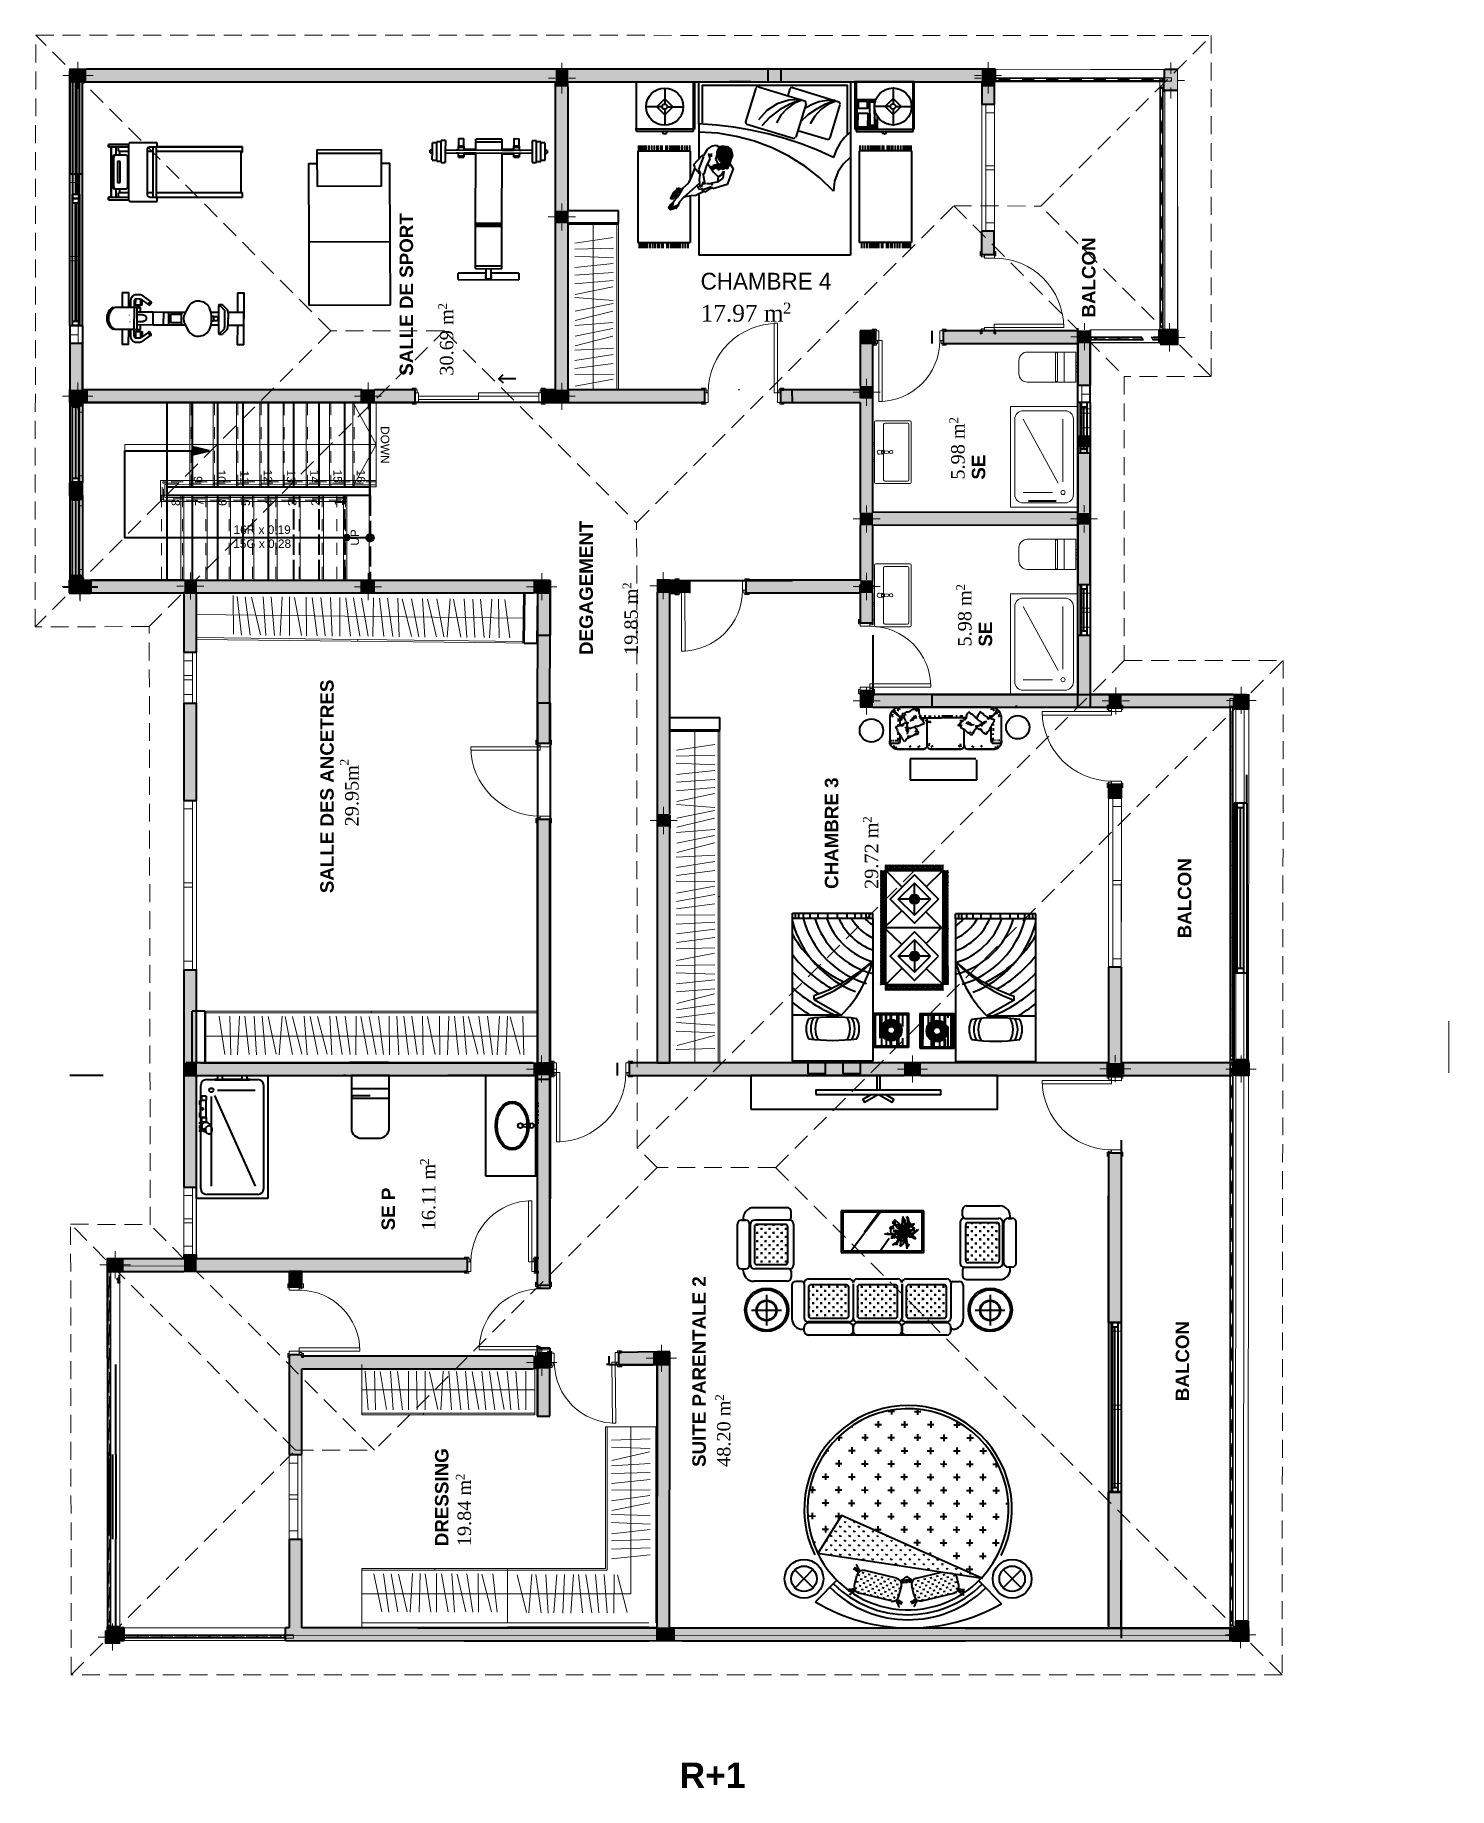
# Model space of a CAD drawing. Header units: millimetres. Extents: x -234375 to -184638, y -91483 to -70216.
# Drawn here: x -201347 to -184638, y -91432 to -70721 of the extents above; entities that cross this region are included whole.
import ezdxf

# ---------------------------------------------------------------- set-up
doc = ezdxf.new("R2010")
doc.units = ezdxf.units.MM
doc.header["$MEASUREMENT"] = 0
for name, pattern in [('ACAD_ISO02W100', [300, 240, -60]), ('Dashed Small', [282.222222, 141.111111, -141.111111]), ('Hidden', [317.5, 211.666667, -105.833333]), ('Wipeout_Contour', [20000, 0, -20000])]:
    doc.linetypes.add(name, pattern=pattern)
for name, color, linetype, lineweight in [('New_0_Pen_No__15', 214, 'Continuous', 25), ('New_0_Pen_No__7', 7, 'Continuous', 35), ('New_2D Drafting - General_Pen_No__1', 7, 'Continuous', 13), ('New_Archicad Doors_Pen_No__27', 7, 'Continuous', 35), ('New_Archicad Windows_Pen_No__27', 7, 'Continuous', 35), ('New_Drawing & Figure_Pen_No__13', 54, 'Continuous', 18), ('New_Drawing & Figure_Pen_No__15', 214, 'Continuous', 25), ('New_Drawing & Figure_Pen_No__6', 5, 'Continuous', 35), ('New_Drawing & Figure_Pen_No__7', 7, 'Continuous', 35), ('New_Interior - Stair & Railing_Pen_No__1', 7, 'Continuous', 13), ('New_Shell - Roof_Pen_No__1', 7, 'Continuous', 13), ('New_Structural - Bearing_Pen_No__1', 7, 'Continuous', 13), ('New_Structural - Bearing_Pen_No__20', 1, 'Continuous', 0), ('New_Structural - Bearing_Pen_No__27', 7, 'Continuous', 35), ('New_Structural - Stair & Railing_Pen_No__1', 7, 'Continuous', 13), ('New_Structural - Stair & Railing_Pen_No__19', 255, 'Continuous', 0)]:
    doc.layers.add(name, color=color, linetype=linetype, lineweight=lineweight)
for name, color, linetype, lineweight, true_color in [('New_0_Pen_No__5', 161, 'Continuous', 25, 0x40a5ff), ('New_0_Pen_No__8', 14, 'Continuous', 35, 0xa80f02), ('New_Archicad Doors_Pen_No__23', 30, 'Continuous', 20, 0xff6600), ('New_Archicad Doors_Pen_No__3', 30, 'Continuous', 18, 0xff6600), ('New_Archicad Windows_Pen_No__23', 30, 'Continuous', 20, 0xff6600), ('New_Archicad Windows_Pen_No__3', 30, 'Continuous', 18, 0xff6600), ('New_Drawing & Figure_Pen_No__17', 52, 'Continuous', 18, 0xdcd214), ('New_Drawing & Figure_Pen_No__254', 254, 'Continuous', 13, 0xe8e8e8), ('New_Drawing & Figure_Pen_No__5', 161, 'Continuous', 25, 0x40a5ff), ('New_Drawing & Figure_Pen_No__8', 14, 'Continuous', 35, 0xa80f02), ('New_Drawing & Figure_Pen_No__9', 135, 'Continuous', 13, 0x3dad99), ('New_Interior - Stair & Railing_Pen_No__106', 161, 'Continuous', 13, 0xaaaaff), ('New_Interior - Stair & Railing_Pen_No__91', 161, 'Continuous', 13, 0xaaaaff), ('New_Structural - Bearing_Pen_No__160', 33, 'Continuous', 20, 0xb4a35c), ('New_Structural - Stair & Railing_Pen_No__71', 161, 'Continuous', 20, 0xaaaaff), ('New_Structural - Stair & Railing_Pen_No__91', 161, 'Continuous', 13, 0xaaaaff)]:
    doc.layers.add(name, color=color, linetype=linetype, lineweight=lineweight, true_color=true_color)
for name, color, linetype in [('New_Archicad Doors', 7, 'Continuous'), ('New_Archicad Windows', 7, 'Continuous'), ('New_Drawing & Figure', 7, 'Continuous'), ('New_Interior - Stair & Railing', 7, 'Continuous'), ('New_Shell - Roof', 7, 'Continuous'), ('New_Structural - Bearing', 7, 'Continuous'), ('New_Structural - Stair & Railing', 7, 'Continuous')]:
    doc.layers.add(name, color=color, linetype=linetype)
doc.styles.add('GENERATED_STYLE_1', font='arial.ttf')
doc.styles.add('GENERATED_STYLE_2', font='times.ttf')
doc.styles.add('GENERATED_STYLE_3', font='SitkaVF.ttf')
doc.styles.add('GENERATED_STYLE_5', font='arial.ttf')

msp = doc.modelspace()

# ---------------------------------------------------------------- texts
at = {"layer": 'New_0_Pen_No__15', "color": 214, "linetype": 'Continuous', "lineweight": 25, "attachment_point": 7, "rotation": 90, "style": 'GENERATED_STYLE_2'}
for s, insert, char_height in [('\\A1;{\\pql;\\fTimes New Roman|b0|i0|c0|p0;\\W1.000000;2}', (-196479, -73966), 104.66), ('\\A1;{\\pql;\\fTimes New Roman|b0|i0|c0|p0;\\W1.000000;30.69 m}', (-196401, -74746), 158.58), ('\\A1;{\\pql;\\fTimes New Roman|b0|i0|c0|p0;\\W1.000000;2}', (-190438, -75313), 104.66), ('\\A1;{\\pql;\\fTimes New Roman|b0|i0|c0|p0;\\W1.000000;5.98 m}', (-190359, -75974), 158.58), ('\\A1;{\\pql;\\fTimes New Roman|b0|i0|c0|p0;\\W1.000000;2}', (-194299, -77267), 104.66), ('\\A1;{\\pql;\\fTimes New Roman|b0|i0|c0|p0;\\W1.000000;2}', (-190357, -77286), 104.66), ('\\A1;{\\pql;\\fTimes New Roman|b0|i0|c0|p0;\\W1.000000;19.85 m}', (-194220, -78046), 158.58), ('\\A1;{\\pql;\\fTimes New Roman|b0|i0|c0|p0;\\W1.000000;5.98 m}', (-190278, -77946), 158.58), ('\\A1;{\\pql;\\fTimes New Roman|b0|i0|c0|p0;\\W1.000000;2}', (-197640, -79351), 104.66), ('\\A1;{\\pql;\\fTimes New Roman|b0|i0|c0|p0;\\W1.000000;2\\fTimes New Roman|b0|i0|c0|p0;\\W1.000000;9.\\fTimes New Roman|b0|i0|c0|p0;\\W1.000000;9\\fTimes New Roman|b0|i0|c0|p0;\\W1.000000;5m}', (-197521, -80071), 158.578), ('\\A1;{\\pql;\\fTimes New Roman|b0|i0|c0|p0;\\W1.000000;2}', (-191459, -80030), 104.66), ('\\A1;{\\pql;\\fTimes New Roman|b0|i0|c0|p0;\\W1.000000;29.72 m}', (-191380, -80810), 158.58), ('\\A1;{\\pql;\\fTimes New Roman|b0|i0|c0|p0;\\W1.000000;2}', (-196693, -84073), 104.66), ('\\A1;{\\pql;\\fTimes New Roman|b0|i0|c0|p0;\\W1.000000;16.11 m}', (-196614, -84844), 158.58), ('\\A1;{\\pql;\\fTimes New Roman|b0|i0|c0|p0;\\W1.000000;2}', (-193205, -86859), 104.66), ('\\A1;{\\pql;\\fTimes New Roman|b0|i0|c0|p0;\\W1.000000;48.20 m}', (-193126, -87639), 158.58), ('\\A1;{\\pql;\\fTimes New Roman|b0|i0|c0|p0;\\W1.000000;2}', (-196270, -87797), 104.66), ('\\A1;{\\pql;\\fTimes New Roman|b0|i0|c0|p0;\\W1.000000;19.84 m}', (-196192, -88576), 158.58)]:
    msp.add_mtext(s, dxfattribs=dict(at, insert=insert, char_height=char_height))
at = {"layer": 'New_0_Pen_No__7', "color": 7, "linetype": 'Continuous', "lineweight": 35, "char_height": 158.58, "attachment_point": 7, "rotation": 90, "style": 'GENERATED_STYLE_1'}
for s, insert in [('\\A1;{\\pql;\\fArial|b1|i0|c0|p0;\\W1.000000;SALLE DE SPORT}', (-196878, -74746)), ('\\A1;{\\pql;\\fArial|b1|i0|c0|p0;\\W1.000000;BALCON}', (-188814, -74059)), ('\\A1;{\\pql;\\fArial|b1|i0|c0|p0;\\W1.000000;SE}', (-190116, -75974)), ('\\A1;{\\pql;\\fArial|b1|i0|c0|p0;\\W1.000000;DEGAGEMENT}', (-194753, -78046)), ('\\A1;{\\pql;\\fArial|b1|i0|c0|p0;\\W1.000000;SE}', (-190035, -77947)), ('\\A1;{\\pql;\\fArial|b1|i0|c0|p0;\\W1.000000;SALLE DES ANCETRES}', (-197816, -80860)), ('\\A1;{\\pql;\\fArial|b1|i0|c0|p0;\\W1.000000;CHAMBRE 3}', (-191853, -80810)), ('\\A1;{\\pql;\\fArial|b1|i0|c0|p0;\\W1.000000;BALCON}', (-187682, -81394)), ('\\A1;{\\pql;\\fArial|b1|i0|c0|p0;\\W1.000000;SE P}', (-197092, -84844)), ('\\A1;{\\pql;\\fArial|b1|i0|c0|p0;\\W1.000000;SUITE PARENTALE 2}', (-193419, -87639)), ('\\A1;{\\pql;\\fArial|b1|i0|c0|p0;\\W1.000000;BALCON}', (-187707, -86862)), ('\\A1;{\\pql;\\fArial|b1|i0|c0|p0;\\W1.000000;DRESSING}', (-196460, -88576))]:
    msp.add_mtext(s, dxfattribs=dict(at, insert=insert))
at = {"layer": 'New_Drawing & Figure_Pen_No__15', "color": 214, "linetype": 'Continuous', "lineweight": 25, "attachment_point": 7, "rotation": 90, "style": 'GENERATED_STYLE_2'}
for s, insert, char_height in [('\\A1;{\\pql;\\fTimes New Roman|b0|i0|c0|p0;\\W1.000000;2}', (-196479, -73966), 104.66), ('\\A1;{\\pql;\\fTimes New Roman|b0|i0|c0|p0;\\W1.000000;30.69 m}', (-196401, -74746), 158.58), ('\\A1;{\\pql;\\fTimes New Roman|b0|i0|c0|p0;\\W1.000000;2}', (-190438, -75313), 104.66), ('\\A1;{\\pql;\\fTimes New Roman|b0|i0|c0|p0;\\W1.000000;5.98 m}', (-190359, -75974), 158.58), ('\\A1;{\\pql;\\fTimes New Roman|b0|i0|c0|p0;\\W1.000000;2}', (-194299, -77267), 104.66), ('\\A1;{\\pql;\\fTimes New Roman|b0|i0|c0|p0;\\W1.000000;2}', (-190357, -77286), 104.66), ('\\A1;{\\pql;\\fTimes New Roman|b0|i0|c0|p0;\\W1.000000;19.85 m}', (-194220, -78046), 158.58), ('\\A1;{\\pql;\\fTimes New Roman|b0|i0|c0|p0;\\W1.000000;5.98 m}', (-190278, -77946), 158.58), ('\\A1;{\\pql;\\fTimes New Roman|b0|i0|c0|p0;\\W1.000000;2}', (-191459, -80030), 104.66), ('\\A1;{\\pql;\\fTimes New Roman|b0|i0|c0|p0;\\W1.000000;29.72 m}', (-191380, -80810), 158.58), ('\\A1;{\\pql;\\fTimes New Roman|b0|i0|c0|p0;\\W1.000000;2}', (-193205, -86859), 104.66), ('\\A1;{\\pql;\\fTimes New Roman|b0|i0|c0|p0;\\W1.000000;48.20 m}', (-193126, -87639), 158.58), ('\\A1;{\\pql;\\fTimes New Roman|b0|i0|c0|p0;\\W1.000000;2}', (-196270, -87797), 104.66), ('\\A1;{\\pql;\\fTimes New Roman|b0|i0|c0|p0;\\W1.000000;19.84 m}', (-196192, -88576), 158.58)]:
    msp.add_mtext(s, dxfattribs=dict(at, insert=insert, char_height=char_height))
at = {"layer": 'New_Drawing & Figure_Pen_No__15', "color": 214, "linetype": 'Continuous', "lineweight": 25, "attachment_point": 7, "style": 'GENERATED_STYLE_2'}
for s, insert, char_height in [('\\A1;{\\pql;\\fTimes New Roman|b0|i0|c0|p0;\\W1.000000;17.97 m}', (-193482, -74111), 198), ('\\A1;{\\pql;\\fTimes New Roman|b0|i0|c0|p0;\\W1.000000;2}', (-192508, -74013), 130.68)]:
    msp.add_mtext(s, dxfattribs=dict(at, insert=insert, char_height=char_height))
at = {"layer": 'New_Drawing & Figure_Pen_No__7', "color": 7, "linetype": 'Continuous', "lineweight": 35, "insert": (-193482, -73731), "char_height": 198, "attachment_point": 7, "style": 'GENERATED_STYLE_3'}
msp.add_mtext('\\A1;{\\pql;\\fSitka Text|b0|i0|c0|p0;\\W1.000000;CHAMBRE 4}', dxfattribs=at)
at = {"layer": 'New_Drawing & Figure_Pen_No__7', "color": 7, "linetype": 'Continuous', "lineweight": 35, "attachment_point": 7, "style": 'GENERATED_STYLE_1'}
for s, insert, char_height, rotation in [('\\A1;{\\pql;\\fArial|b1|i0|c0|p0;\\W1.000000;SE}', (-190116, -75974), 158.58, 90), ('\\A1;{\\pql;\\fArial|b1|i0|c0|p0;\\W1.000000;DEGAGEMENT}', (-194753, -78046), 158.58, 90), ('\\A1;{\\pql;\\fArial|b1|i0|c0|p0;\\W1.000000;SE}', (-190035, -77947), 158.58, 90), ('\\A1;{\\pql;\\fArial|b1|i0|c0|p0;\\W1.000000;CHAMBRE 3}', (-191853, -80810), 158.58, 90), ('\\A1;{\\pql;\\fArial|b1|i0|c0|p0;\\W1.000000;BALCON}', (-187682, -81394), 158.58, 90), ('\\A1;{\\pql;\\fArial|b1|i0|c0|p0;\\W1.000000;SUITE PARENTALE 2}', (-193419, -87639), 158.58, 90), ('\\A1;{\\pql;\\fArial|b1|i0|c0|p0;\\W1.000000;BALCON}', (-187707, -86862), 158.58, 90), ('\\A1;{\\pql;\\fArial|b1|i0|c0|p0;\\W1.000000;R+1}', (-193731, -91432), 300, 0.0026)]:
    msp.add_mtext(s, dxfattribs=dict(at, insert=insert, char_height=char_height, rotation=rotation))

# ---------------------------------------------------------------- blocks, each defined once
blk = doc.blocks.new('Slab_1', base_point=(-200787, -71277))
at = {"layer": 'New_Structural - Bearing_Pen_No__1', "color": 7, "linetype": 'Continuous', "lineweight": 13, "flags": 128}
blk.add_lwpolyline([(-200787, -71277), (-190000, -71277), (-189999, -71124), (-188874, -71129), (-187846, -71129), (-187843, -74361), (-188875, -74359), (-188874, -78662), (-187060, -78662), (-187065, -89633), (-200493, -89632), (-200499, -85263), (-199444, -85266), (-199438, -82864), (-199438, -82864), (-199438, -77162), (-197398, -77162), (-197398, -75062), (-200787, -75062)], close=True, dxfattribs=at)
blk = doc.blocks.new('Stair_1')
at = {"layer": 'New_Structural - Stair & Railing_Pen_No__71', "linetype": 'Continuous', "lineweight": 20, "true_color": 0xaaaaff}
blk.add_hatch(color=161, dxfattribs=at).paths.add_polyline_path([(-197663, -76621, 1), (-197663, -76696, 1)])
at = {"layer": 'New_Structural - Stair & Railing_Pen_No__1', "color": 7, "linetype": 'Continuous', "lineweight": 13}
for p, q in [((-199517, -75058), (-200788, -75058)), ((-200788, -75058), (-200788, -77159)), ((-199517, -76058), (-199517, -75058)), ((-199242, -75058), (-199517, -75058)), ((-199517, -75058), (-199517, -76058)), ((-199242, -76058), (-199242, -75058)), ((-198967, -75058), (-199242, -75058)), ((-199242, -75058), (-199242, -76058)), ((-198967, -76058), (-198967, -75058)), ((-198692, -75059), (-198967, -75058)), ((-198967, -75058), (-198967, -76058)), ((-198692, -76059), (-198692, -75059)), ((-198417, -75059), (-198692, -75059)), ((-198692, -75059), (-198692, -76059)), ((-198417, -76059), (-198417, -75059)), ((-198142, -75059), (-198417, -75059)), ((-198417, -75059), (-198417, -76059)), ((-198142, -76059), (-198142, -75059)), ((-197867, -75059), (-198142, -75059)), ((-198142, -75059), (-198142, -76059)), ((-197867, -76059), (-197867, -75059)), ((-197592, -75059), (-197867, -75059)), ((-197867, -75059), (-197867, -76059)), ((-197592, -76059), (-197592, -75059)), ((-197592, -75059), (-197592, -76059)), ((-197317, -75059), (-197592, -75059)), ((-197317, -75559), (-197592, -75059)), ((-197317, -76059), (-197317, -75059)), ((-200288, -76659), (-200288, -75558)), ((-200288, -75558), (-199517, -75558)), ((-199517, -75558), (-197592, -75559)), ((-197592, -75559), (-197317, -75559)), ((-197592, -76059), (-197317, -75559)), ((-199788, -76159), (-199788, -76058)), ((-199788, -76058), (-199517, -76058)), ((-199588, -76159), (-199788, -76159)), ((-199313, -76159), (-199588, -76159)), ((-199588, -76159), (-199588, -77159)), ((-199588, -77159), (-199588, -76159)), ((-199517, -76058), (-199242, -76058)), ((-199038, -76158), (-199313, -76159)), ((-199313, -76159), (-199313, -77159)), ((-199313, -77159), (-199313, -76159)), ((-199242, -76058), (-198967, -76058)), ((-198763, -76158), (-199038, -76158)), ((-199038, -76158), (-199038, -77158)), ((-199038, -77158), (-199038, -76158)), ((-198967, -76058), (-198692, -76059)), ((-198488, -76158), (-198763, -76158)), ((-198763, -76158), (-198763, -77158)), ((-198763, -77158), (-198763, -76158)), ((-198692, -76059), (-198417, -76059)), ((-198213, -76158), (-198488, -76158)), ((-198488, -76158), (-198488, -77158)), ((-198488, -77158), (-198488, -76158)), ((-198417, -76059), (-198142, -76059)), ((-197938, -76158), (-198213, -76158)), ((-198213, -76158), (-198213, -77158)), ((-198213, -77158), (-198213, -76158)), ((-198142, -76059), (-197867, -76059)), ((-197663, -76158), (-197938, -76158)), ((-197938, -76158), (-197938, -77158)), ((-197938, -77158), (-197938, -76158)), ((-197867, -76059), (-197592, -76059)), ((-197663, -77158), (-197663, -76158)), ((-197592, -76059), (-197317, -76059)), ((-199588, -76659), (-200288, -76659)), ((-197938, -76658), (-199588, -76659)), ((-197663, -76658), (-197938, -76658)), ((-200788, -77159), (-199588, -77159)), ((-199588, -77159), (-199313, -77159)), ((-199313, -77159), (-199038, -77158)), ((-199038, -77158), (-198763, -77158)), ((-198763, -77158), (-198488, -77158)), ((-198488, -77158), (-198213, -77158)), ((-198213, -77158), (-197938, -77158)), ((-197938, -77158), (-197663, -77158))]:
    blk.add_line(p, q, dxfattribs=at)
at = {"layer": 'New_Structural - Stair & Railing_Pen_No__1', "color": 7, "linetype": 'Dashed Small', "lineweight": 13}
for p, q in [((-199502, -76058), (-199502, -75058)), ((-199227, -76058), (-199227, -75058)), ((-198952, -76058), (-198952, -75058)), ((-198677, -76059), (-198677, -75059)), ((-198402, -76059), (-198402, -75059)), ((-198127, -76059), (-198127, -75059)), ((-197852, -76059), (-197852, -75059)), ((-197577, -76059), (-197577, -75059)), ((-199603, -76159), (-199603, -77159)), ((-199328, -76159), (-199328, -77159)), ((-199053, -76158), (-199053, -77158)), ((-198778, -76158), (-198778, -77158)), ((-198503, -76158), (-198503, -77158)), ((-198228, -76158), (-198228, -77158)), ((-197953, -76158), (-197953, -77158)), ((-197678, -76158), (-197678, -77158))]:
    blk.add_line(p, q, dxfattribs=at)
at = {"layer": 'New_Structural - Stair & Railing_Pen_No__1', "color": 7, "linetype": 'Continuous', "lineweight": 13, "flags": 128}
blk.add_lwpolyline([(-197663, -76621, 1), (-197663, -76696, 1)], format="xyb", close=True, dxfattribs=at)
at = {"layer": 'New_Structural - Stair & Railing_Pen_No__91', "color": 161, "linetype": 'Continuous', "lineweight": 13, "true_color": 0xaaaaff}
for p, q in [((-199517, -75058), (-200788, -75058)), ((-200788, -75058), (-200788, -77159)), ((-197317, -75059), (-199517, -75058)), ((-199482, -75058), (-199482, -76058)), ((-197317, -76059), (-197317, -75059)), ((-199788, -76159), (-199788, -76058)), ((-199788, -76058), (-199517, -76058)), ((-199623, -76159), (-199788, -76159)), ((-199588, -76159), (-199623, -76159)), ((-199623, -77159), (-199623, -76159)), ((-197703, -76158), (-199588, -76159)), ((-199517, -76058), (-197317, -76059)), ((-197703, -77158), (-197703, -76158)), ((-200788, -77159), (-199855, -77159)), ((-199855, -77159), (-199623, -77159)), ((-199623, -77159), (-199588, -77159)), ((-199588, -77159), (-197703, -77158))]:
    blk.add_line(p, q, dxfattribs=at)
at = {"layer": 'New_Structural - Stair & Railing_Pen_No__91', "color": 161, "linetype": 'Dashed Small', "lineweight": 13, "true_color": 0xaaaaff}
for p, q in [((-199517, -75058), (-199517, -76058)), ((-199788, -76159), (-199855, -76159)), ((-199855, -76159), (-199855, -77159)), ((-197780, -76158), (-197780, -77158))]:
    blk.add_line(p, q, dxfattribs=at)
at = {"layer": 'New_Structural - Stair & Railing_Pen_No__1', "color": 7, "lineweight": 13, "char_height": 100, "attachment_point": 4, "style": 'GENERATED_STYLE_5'}
for s, insert, rotation in [('\\A1;{\\pql;\\fArial|b0|i0|c0|p0;\\W1.000000;DOWN}', (-197212, -75342), 269.9898), ('\\A1;{\\pql;\\fArial|b0|i0|c0|p0;\\W1.000000;UP}', (-197568, -76754), 90.0026)]:
    blk.add_mtext(s, dxfattribs=dict(at, insert=insert, rotation=rotation))
at = {"layer": 'New_Structural - Stair & Railing_Pen_No__19', "color": 255, "lineweight": 0, "char_height": 100, "attachment_point": 4, "style": 'GENERATED_STYLE_5'}
for s, insert, rotation in [('\\A1;{\\pql;\\fArial|b0|i0|c0|p0;\\W1.000000;9}', (-199422, -75932), 269.9898), ('\\A1;{\\pql;\\fArial|b0|i0|c0|p0;\\W1.000000;10}', (-199147, -75856), 269.9898), ('\\A1;{\\pql;\\fArial|b0|i0|c0|p0;\\W1.000000;11}', (-198871, -75866), 269.9898), ('\\A1;{\\pql;\\fArial|b0|i0|c0|p0;\\W1.000000;12}', (-198596, -75856), 269.9898), ('\\A1;{\\pql;\\fArial|b0|i0|c0|p0;\\W1.000000;13}', (-198322, -75856), 269.9898), ('\\A1;{\\pql;\\fArial|b0|i0|c0|p0;\\W1.000000;14}', (-198046, -75856), 269.9898), ('\\A1;{\\pql;\\fArial|b0|i0|c0|p0;\\W1.000000;15}', (-197772, -75856), 269.9898), ('\\A1;{\\pql;\\fArial|b0|i0|c0|p0;\\W1.000000;16}', (-197497, -75856), 269.9898), ('\\A1;{\\pql;\\fArial|b0|i0|c0|p0;\\W1.000000;8}', (-199683, -76285), 90.0026), ('\\A1;{\\pql;\\fArial|b0|i0|c0|p0;\\W1.000000;7}', (-199408, -76285), 90.0026), ('\\A1;{\\pql;\\fArial|b0|i0|c0|p0;\\W1.000000;6}', (-199133, -76285), 90.0026), ('\\A1;{\\pql;\\fArial|b0|i0|c0|p0;\\W1.000000;5}', (-198858, -76285), 90.0026), ('\\A1;{\\pql;\\fArial|b0|i0|c0|p0;\\W1.000000;4}', (-198583, -76285), 90.0026), ('\\A1;{\\pql;\\fArial|b0|i0|c0|p0;\\W1.000000;3}', (-198308, -76285), 90.0026), ('\\A1;{\\pql;\\fArial|b0|i0|c0|p0;\\W1.000000;2}', (-198033, -76285), 90.0026), ('\\A1;{\\pql;\\fArial|b0|i0|c0|p0;\\W1.000000;1}', (-197758, -76285), 90.0026)]:
    blk.add_mtext(s, dxfattribs=dict(at, insert=insert, rotation=rotation))
at = {"layer": 'New_Structural - Stair & Railing_Pen_No__71', "color": 161, "lineweight": 20, "true_color": 0xaaaaff, "char_height": 100, "rotation": 0.0026, "style": 'GENERATED_STYLE_5'}
for s, insert, attachment_point in [('\\A1;{\\pqc;\\pt0,7100;\\fArial|b0|i0|c0|p0;\\W1.000000;16R x \\fArial|b0|i0|c0|p0;\\W1.000000;0,19\\fArial|b0|i0|c0|p0;\\W1.000000;\\A1{\\H.66x;\\S^  ;}\\fArial|b0|i0|c0|p0;\\W1.000000;\\fArial|b0|i0|c0|p0;\\W1.000000;\\fArial|b0|i0|c0|p0;\\W1.000000;\\fArial|b0|i0|c0|p0;\\W1.000000;\\A1{\\H.66x;\\S^  ;}\\fArial|b0|i0|c0|p0;\\W1.000000;\\fArial|b0|i0|c0|p0;\\W1.000000;\\fArial|b0|i0|c0|p0;\\W1.000000;\\fArial|b0|i0|c0|p0;\\W1.000000;\\A1{\\H.66x;\\S^  ;}\\fArial|b0|i0|c0|p0;\\W1.000000;}', (-198625, -76644), 8), ('\\A1;{\\pqc;\\pt0,7100;\\fArial|b0|i0|c0|p0;\\W1.000000;15G x \\fArial|b0|i0|c0|p0;\\W1.000000;0,28\\fArial|b0|i0|c0|p0;\\W1.000000;\\A1{\\H.66x;\\S^  ;}\\fArial|b0|i0|c0|p0;\\W1.000000;\\fArial|b0|i0|c0|p0;\\W1.000000;\\fArial|b0|i0|c0|p0;\\W1.000000;\\fArial|b0|i0|c0|p0;\\W1.000000;\\A1{\\H.66x;\\S^  ;}\\fArial|b0|i0|c0|p0;\\W1.000000;\\fArial|b0|i0|c0|p0;\\W1.000000;\\fArial|b0|i0|c0|p0;\\W1.000000;\\fArial|b0|i0|c0|p0;\\W1.000000;\\A1{\\H.66x;\\S^  ;}\\fArial|b0|i0|c0|p0;\\W1.000000;}', (-198625, -76681), 2)]:
    blk.add_mtext(s, dxfattribs=dict(at, insert=insert, attachment_point=attachment_point))
blk = doc.blocks.new('Sliding Door')
at = {"layer": 'New_Archicad Doors_Pen_No__23', "color": 30, "linetype": 'Continuous', "lineweight": 20, "true_color": 0xff6600}
for p, q in [((-710, 0), (-750, 0)), ((-750, 0), (-750, -115)), ((-710, -115), (-710, 0)), ((750, 0), (710, 0)), ((710, 0), (710, -115)), ((750, -115), (750, 0)), ((-750, -115), (-710, -115)), ((710, -115), (750, -115))]:
    blk.add_line(p, q, dxfattribs=at)
at = {"layer": 'New_Archicad Doors_Pen_No__27', "color": 7, "linetype": 'Continuous', "lineweight": 35}
for p, q in [((-750, 35), (-787, 35)), ((-750, 35), (-787, 35)), ((-750, 0), (-750, 35)), ((-750, 0), (-750, 35)), ((-750, -115), (-750, 0)), ((-750, -115), (-750, 0)), ((750, 0), (750, 35)), ((750, 0), (750, 35)), ((750, 35), (787, 35)), ((750, 35), (787, 35)), ((750, -115), (750, 0)), ((750, -115), (750, 0)), ((-750, -115), (-787, -115)), ((-750, -115), (-787, -115)), ((750, -115), (787, -115)), ((750, -115), (787, -115))]:
    blk.add_line(p, q, dxfattribs=at)
at = {"layer": 'New_Archicad Doors_Pen_No__3', "color": 30, "linetype": 'Continuous', "lineweight": 18, "true_color": 0xff6600}
for p, q in [((-737, 54), (-787, 54)), ((-787, 54), (-787, 35)), ((-787, 35), (-737, 35)), ((-725, 35), (-750, 35)), ((-750, 35), (-750, 0)), ((-750, 0), (-725, 0)), ((-737, 35), (-737, 54)), ((-725, 0), (-725, 35)), ((0, 0), (710, 0)), ((0, -40), (0, 0)), ((710, 0), (710, -40)), ((750, 35), (725, 35)), ((725, 35), (725, 0)), ((725, 0), (750, 0)), ((787, 54), (737, 54)), ((737, 54), (737, 35)), ((737, 35), (787, 35)), ((750, 0), (750, 35)), ((787, 35), (787, 54)), ((-737, -115), (-787, -115)), ((-787, -115), (-787, -134)), ((-787, -134), (-737, -134)), ((-737, -134), (-737, -115)), ((-710, -40), (0, -40)), ((-710, -80), (-710, -40)), ((0, -80), (-710, -80)), ((710, -40), (0, -40)), ((0, -40), (0, -80)), ((787, -115), (737, -115)), ((737, -115), (737, -134)), ((737, -134), (787, -134)), ((787, -134), (787, -115))]:
    blk.add_line(p, q, dxfattribs=at)
blk = doc.blocks.new('Wall_1', base_point=(-195049, -75064))
at = {"layer": 'New_Structural - Bearing_Pen_No__160', "linetype": 'Continuous', "lineweight": 0, "true_color": 0x5a512e}
for points in [[(-200937, -74912), (-200937, -74917), (-200793, -74917), (-200787, -74912)], [(-200787, -74912), (-200793, -74917), (-200787, -74917), (-200787, -74912)], [(-200787, -74912), (-200787, -74917), (-200743, -74917), (-200743, -75057), (-200787, -75057), (-200787, -75062), (-196855, -75063), (-196855, -74913), (-197337, -74913), (-197337, -75062), (-197487, -75062), (-197487, -74913)], [(-195355, -75063), (-195198, -75064), (-195198, -74914), (-195355, -74913)], [(-195050, -75064), (-195198, -75064), (-195049, -75064), (-195049, -74914), (-195050, -74914)], [(-200933, -75057), (-200937, -75057), (-200937, -75062)], [(-200933, -75057), (-200937, -75062), (-200787, -75062), (-200787, -75057)]]:
    blk.add_hatch(color=59, dxfattribs=at).paths.add_polyline_path(points)
at = {"layer": 'New_Structural - Bearing_Pen_No__27', "color": 7, "linetype": 'Continuous', "lineweight": 35}
for p, q in [((-196855, -74913), (-196892, -74913)), ((-196855, -74948), (-196855, -74913)), ((-196855, -75063), (-196855, -74948)), ((-195355, -74913), (-195318, -74913)), ((-195355, -74948), (-195355, -74913)), ((-195355, -75063), (-195355, -74948)), ((-196855, -75063), (-196892, -75063)), ((-195355, -75063), (-195318, -75063))]:
    blk.add_line(p, q, dxfattribs=at)
at = {"layer": 'New_Structural - Bearing_Pen_No__27', "color": 7, "linetype": 'Continuous', "lineweight": 35, "flags": 128}
for points in [[(-200937, -74917), (-200937, -74912)], [(-197487, -74913), (-200787, -74912)], [(-196855, -74913), (-197337, -74913)], [(-195198, -74914), (-195355, -74913)], [(-195049, -74914), (-195049, -75064)], [(-200937, -75062), (-196855, -75063)], [(-195355, -75063), (-195049, -75064)]]:
    blk.add_lwpolyline(points, dxfattribs=at)
at = {"layer": 'New_Archicad Doors', "color": 21, "linetype": 'Continuous', "lineweight": 18, "true_color": 0xff9955, "zscale": 1000, "rotation": 359.9805273812867}
blk.add_blockref('Sliding Door', (-196105, -74948), dxfattribs=at)
blk = doc.blocks.new('Wall_2', base_point=(-195261, -77164))
at = {"layer": 'New_Structural - Bearing_Pen_No__160', "linetype": 'Continuous', "lineweight": 0, "true_color": 0x5a512e}
blk.add_hatch(color=59, dxfattribs=at).paths.add_polyline_path([(-199585, -77162), (-200687, -77162), (-200687, -77174), (-200687, -77174), (-200687, -77312), (-197487, -77313), (-197487, -77164), (-197337, -77164), (-197337, -77313), (-195459, -77314), (-195459, -77164), (-195261, -77164), (-199438, -77163), (-199438, -77304), (-199585, -77304)])
at = {"layer": 'New_Structural - Bearing_Pen_No__27', "color": 7, "linetype": 'Continuous', "lineweight": 35, "flags": 128}
for points in [[(-199585, -77162), (-200687, -77162)], [(-195261, -77164), (-199438, -77163)], [(-200687, -77312), (-197487, -77313)], [(-197337, -77313), (-195459, -77314)]]:
    blk.add_lwpolyline(points, dxfattribs=at)
blk = doc.blocks.new('Wall_3', base_point=(-190001, -71123))
at = {"layer": 'New_Structural - Bearing_Pen_No__160', "linetype": 'Continuous', "lineweight": 0, "true_color": 0x5a512e}
for points in [[(-200740, -71274), (-195196, -71273), (-195196, -71131), (-195046, -71131), (-195046, -71273), (-190160, -71273), (-190160, -71123), (-200740, -71124)], [(-190001, -71123), (-190160, -71123), (-190011, -71123), (-190011, -71273), (-190001, -71273)], [(-200740, -71274), (-200787, -71274)]]:
    blk.add_hatch(color=59, dxfattribs=at).paths.add_polyline_path(points)
at = {"layer": 'New_Structural - Bearing_Pen_No__27', "color": 7, "linetype": 'Continuous', "lineweight": 35, "flags": 128}
for points in [[(-190001, -71123), (-200740, -71124)], [(-200787, -71274), (-195199, -71273)], [(-195046, -71273), (-190160, -71273)], [(-190010, -71273), (-190001, -71273)]]:
    blk.add_lwpolyline(points, dxfattribs=at)
blk = doc.blocks.new('Wall_4', base_point=(-195049, -71123))
at = {"layer": 'New_Structural - Bearing_Pen_No__160', "linetype": 'Continuous', "lineweight": 0, "true_color": 0x5a512e}
for points in [[(-195199, -71273), (-195199, -74912), (-195049, -74912), (-195049, -72945), (-195196, -72945), (-195196, -72795), (-195049, -72795), (-195049, -71331), (-195196, -71331), (-195196, -71273)], [(-195199, -74912), (-195199, -75062), (-195198, -75061), (-195198, -74914), (-195051, -74914), (-195049, -74912)], [(-195049, -74912), (-195051, -74914), (-195050, -74914), (-195050, -75062), (-195049, -75062)], [(-195199, -75062), (-195198, -75062), (-195198, -75061)]]:
    blk.add_hatch(color=59, dxfattribs=at).paths.add_polyline_path(points)
at = {"layer": 'New_Structural - Bearing_Pen_No__27', "color": 7, "linetype": 'Continuous', "lineweight": 35, "flags": 128}
for points in [[(-195199, -71273), (-195199, -75062)], [(-195049, -72795), (-195049, -71331)], [(-195049, -74912), (-195049, -72945)]]:
    blk.add_lwpolyline(points, dxfattribs=at)
blk = doc.blocks.new('Door')
at = {"layer": 'New_Archicad Doors_Pen_No__23', "color": 30, "linetype": 'Continuous', "lineweight": 20, "true_color": 0xff6600}
for p, q in [((-360, 0), (-400, 0)), ((-400, 0), (-400, -115)), ((-360, -115), (-360, 0)), ((400, 0), (360, 0)), ((360, 0), (360, -115)), ((400, -115), (400, 0)), ((-400, -115), (-360, -115)), ((360, -115), (400, -115))]:
    blk.add_line(p, q, dxfattribs=at)
at = {"layer": 'New_Archicad Doors_Pen_No__27', "color": 7, "linetype": 'Continuous', "lineweight": 35}
for p, q in [((-400, 35), (-437, 35)), ((-400, 35), (-437, 35)), ((-400, 0), (-400, 35)), ((-400, 0), (-400, 35)), ((-400, -115), (-400, 0)), ((-400, -115), (-400, 0)), ((400, 0), (400, 35)), ((400, 0), (400, 35)), ((400, 35), (437, 35)), ((400, 35), (437, 35)), ((400, -115), (400, 0)), ((400, -115), (400, 0)), ((-400, -115), (-437, -115)), ((-400, -115), (-437, -115)), ((400, -115), (437, -115)), ((400, -115), (437, -115))]:
    blk.add_line(p, q, dxfattribs=at)
at = {"layer": 'New_Archicad Doors_Pen_No__3', "color": 30, "linetype": 'Continuous', "lineweight": 18, "true_color": 0xff6600}
for p, q in [((320, 0), (320, 720)), ((320, 720), (360, 720)), ((360, 720), (360, 0)), ((-387, 54), (-437, 54)), ((-437, 54), (-437, 35)), ((-437, 35), (-387, 35)), ((-375, 35), (-400, 35)), ((-400, 35), (-400, 0)), ((-400, 0), (-375, 0)), ((-387, 35), (-387, 54)), ((-375, 0), (-375, 35)), ((360, 0), (320, 0)), ((400, 35), (375, 35)), ((375, 35), (375, 0)), ((375, 0), (400, 0)), ((437, 54), (387, 54)), ((387, 54), (387, 35)), ((387, 35), (437, 35)), ((400, 0), (400, 35)), ((437, 35), (437, 54)), ((-387, -115), (-437, -115)), ((-437, -115), (-437, -134)), ((-437, -134), (-387, -134)), ((-387, -134), (-387, -115)), ((437, -115), (387, -115)), ((387, -115), (387, -134)), ((387, -134), (437, -134)), ((437, -134), (437, -115))]:
    blk.add_line(p, q, dxfattribs=at)
blk.add_arc((360, 0), 720, 90, 180, dxfattribs=at)
blk = doc.blocks.new('Wall_5', base_point=(-191446, -78662))
at = {"layer": 'New_Structural - Bearing_Pen_No__160', "linetype": 'Continuous', "lineweight": 0, "true_color": 0x5a512e}
for points in [[(-191446, -74216), (-191596, -74216), (-191446, -74366), (-191446, -74366)], [(-191596, -74366), (-191446, -74366), (-191596, -74216)], [(-191446, -74366), (-191596, -74366), (-191596, -74866), (-191446, -74866)], [(-191596, -76512), (-191596, -77162), (-191446, -77162), (-191446, -75016), (-191596, -75016), (-191596, -76364), (-191446, -76364), (-191446, -76512)], [(-191596, -77312), (-191596, -77665), (-191446, -77665), (-191446, -77312)], [(-191596, -78512), (-191446, -78512), (-191446, -78465), (-191596, -78465)]]:
    blk.add_hatch(color=59, dxfattribs=at).paths.add_polyline_path(points)
at = {"layer": 'New_Structural - Bearing_Pen_No__27', "color": 7, "linetype": 'Continuous', "lineweight": 35}
for p, q in [((-191596, -77665), (-191596, -77628)), ((-191596, -77665), (-191481, -77665)), ((-191481, -77665), (-191446, -77665)), ((-191446, -77665), (-191446, -77628)), ((-191596, -78465), (-191596, -78502)), ((-191596, -78465), (-191481, -78465)), ((-191481, -78465), (-191446, -78465)), ((-191446, -78465), (-191446, -78502))]:
    blk.add_line(p, q, dxfattribs=at)
at = {"layer": 'New_Structural - Bearing_Pen_No__27', "color": 7, "linetype": 'Continuous', "lineweight": 35, "flags": 128}
for points in [[(-191596, -74216), (-191446, -74216)], [(-191596, -74216), (-191596, -74866)], [(-191446, -74866), (-191446, -74366)], [(-191596, -75062), (-191596, -76364)], [(-191446, -76362), (-191446, -75016)], [(-191596, -76512), (-191596, -77162)], [(-191446, -77162), (-191446, -76512)], [(-191596, -77312), (-191596, -77665)], [(-191446, -77665), (-191446, -77312)], [(-191596, -78465), (-191596, -78512)], [(-191446, -78512), (-191446, -78465)]]:
    blk.add_lwpolyline(points, dxfattribs=at)
at = {"layer": 'New_Archicad Doors', "color": 21, "linetype": 'Continuous', "lineweight": 18, "true_color": 0xff9955, "zscale": 1000, "rotation": 270.0000003088271}
blk.add_blockref('Door', (-191481, -78065), dxfattribs=at)
blk = doc.blocks.new('Wall_6', base_point=(-191446, -76512))
at = {"layer": 'New_Structural - Bearing_Pen_No__160', "linetype": 'Continuous', "lineweight": 0, "true_color": 0x5a512e}
blk.add_hatch(color=59, dxfattribs=at).paths.add_polyline_path([(-191446, -76512), (-189025, -76507), (-189025, -76357), (-191446, -76362)])
at = {"layer": 'New_Structural - Bearing_Pen_No__27', "color": 7, "linetype": 'Continuous', "lineweight": 35, "flags": 128}
for points in [[(-189025, -76357), (-191446, -76362)], [(-191446, -76512), (-189025, -76507)]]:
    blk.add_lwpolyline(points, dxfattribs=at)
blk = doc.blocks.new('Wall_7', base_point=(-188876, -74215))
at = {"layer": 'New_Structural - Bearing_Pen_No__160', "linetype": 'Continuous', "lineweight": 0, "true_color": 0x5a512e}
for points in [[(-191446, -74366), (-191416, -74366), (-191416, -74216), (-191446, -74216)], [(-189026, -74215), (-190616, -74216), (-190616, -74366), (-189026, -74365)], [(-189026, -74365), (-188876, -74365), (-188876, -74215), (-188876, -74355), (-189015, -74355)], [(-189026, -74215), (-189026, -74365), (-189015, -74355), (-189016, -74355), (-189016, -74215)]]:
    blk.add_hatch(color=59, dxfattribs=at).paths.add_polyline_path(points)
at = {"layer": 'New_Structural - Bearing_Pen_No__27', "color": 7, "linetype": 'Continuous', "lineweight": 35}
for p, q in [((-191416, -74216), (-191453, -74216)), ((-191416, -74216), (-191416, -74331)), ((-191416, -74331), (-191416, -74366)), ((-190616, -74216), (-190579, -74216)), ((-190616, -74216), (-190616, -74331)), ((-190616, -74331), (-190616, -74366)), ((-191416, -74366), (-191453, -74366)), ((-190616, -74366), (-190579, -74366))]:
    blk.add_line(p, q, dxfattribs=at)
at = {"layer": 'New_Structural - Bearing_Pen_No__27', "color": 7, "linetype": 'Continuous', "lineweight": 35, "flags": 128}
for points in [[(-191416, -74216), (-191446, -74216)], [(-190161, -74216), (-190616, -74216)], [(-189016, -74215), (-190011, -74216)], [(-191446, -74366), (-191416, -74366)], [(-190616, -74366), (-189026, -74365)], [(-188876, -74355), (-188876, -74365)]]:
    blk.add_lwpolyline(points, dxfattribs=at)
at = {"layer": 'New_Archicad Doors', "color": 21, "linetype": 'Continuous', "lineweight": 18, "true_color": 0xff9955, "zscale": 1000, "rotation": 180.015292002472}
blk.add_blockref('Door', (-191016, -74331), dxfattribs=at)
blk = doc.blocks.new('Wall_8', base_point=(-191446, -78662))
at = {"layer": 'New_Structural - Bearing_Pen_No__160', "linetype": 'Continuous', "lineweight": 0, "true_color": 0x5a512e}
for points in [[(-191446, -78662), (-188660, -78662), (-188660, -78512), (-191446, -78512)], [(-188510, -78662), (-187155, -78662), (-187155, -78652), (-187188, -78652), (-187188, -78512), (-188510, -78512), (-188510, -78518), (-188505, -78518), (-188505, -78658), (-188510, -78658)]]:
    blk.add_hatch(color=59, dxfattribs=at).paths.add_polyline_path(points)
at = {"layer": 'New_Structural - Bearing_Pen_No__27', "color": 7, "linetype": 'Continuous', "lineweight": 35, "flags": 128}
for points in [[(-189025, -78512), (-191446, -78512)], [(-191446, -78662), (-188660, -78662)], [(-188660, -78512), (-188875, -78512)], [(-187188, -78512), (-188510, -78512)], [(-188510, -78662), (-187155, -78662)]]:
    blk.add_lwpolyline(points, dxfattribs=at)
blk = doc.blocks.new('2-Sash Sliding Window')
at = {"layer": 'New_Archicad Windows_Pen_No__23', "color": 30, "linetype": 'Continuous', "lineweight": 20, "true_color": 0xff6600}
for p, q in [((-300, 0), (-200, 0)), ((-200, 0), (-200, -100)), ((-25, -100), (-25, 0)), ((-25, 0), (25, 0)), ((-25, 0), (25, 0)), ((25, 0), (25, -100)), ((200, -100), (200, 0)), ((200, 0), (300, 0)), ((-200, -100), (-300, -100)), ((25, -100), (-25, -100)), ((25, -100), (-25, -100)), ((300, -100), (200, -100))]:
    blk.add_line(p, q, dxfattribs=at)
at = {"layer": 'New_Archicad Windows_Pen_No__27', "color": 7, "linetype": 'Continuous', "lineweight": 35}
for p, q in [((-300, 0), (-300, 50)), ((-300, -100), (-300, 0)), ((-300, -100), (-300, 0)), ((300, 0), (300, 50)), ((300, -100), (300, 0)), ((300, -100), (300, 0))]:
    blk.add_line(p, q, dxfattribs=at)
at = {"layer": 'New_Archicad Windows_Pen_No__3', "color": 30, "linetype": 'Continuous', "lineweight": 18, "true_color": 0xff6600}
for p, q in [((-300, 50), (300, 50)), ((-200, 0), (-25, 0)), ((25, 0), (200, 0)), ((-300, -100), (300, -100)), ((-25, -100), (-200, -100)), ((200, -100), (25, -100))]:
    blk.add_line(p, q, dxfattribs=at)
blk = doc.blocks.new('2-Sash Sliding Window_2')
at = {"layer": 'New_Archicad Windows_Pen_No__23', "color": 30, "linetype": 'Continuous', "lineweight": 20, "true_color": 0xff6600}
for p, q in [((-1000, 0), (-900, 0)), ((-900, 0), (-900, -100)), ((-25, -100), (-25, 0)), ((-25, 0), (25, 0)), ((-25, 0), (25, 0)), ((25, 0), (25, -100)), ((900, -100), (900, 0)), ((900, 0), (1000, 0)), ((-900, -100), (-1000, -100)), ((25, -100), (-25, -100)), ((25, -100), (-25, -100)), ((1000, -100), (900, -100))]:
    blk.add_line(p, q, dxfattribs=at)
at = {"layer": 'New_Archicad Windows_Pen_No__27', "color": 7, "linetype": 'Continuous', "lineweight": 35}
for p, q in [((-1000, 0), (-1000, 50)), ((-1000, -100), (-1000, 0)), ((-1000, -100), (-1000, 0)), ((1000, 0), (1000, 50)), ((1000, -100), (1000, 0)), ((1000, -100), (1000, 0))]:
    blk.add_line(p, q, dxfattribs=at)
at = {"layer": 'New_Archicad Windows_Pen_No__3', "color": 30, "linetype": 'Continuous', "lineweight": 18, "true_color": 0xff6600}
for p, q in [((-1000, 50), (1000, 50)), ((-900, 0), (-25, 0)), ((25, 0), (900, 0)), ((-1000, -100), (1000, -100)), ((-25, -100), (-900, -100)), ((900, -100), (25, -100))]:
    blk.add_line(p, q, dxfattribs=at)
blk = doc.blocks.new('Wall_9', base_point=(-199438, -83015))
at = {"layer": 'New_Structural - Bearing_Pen_No__160', "linetype": 'Continuous', "lineweight": 0, "true_color": 0x5a512e}
for points in [[(-199438, -77309), (-199588, -77309), (-199588, -78014), (-199438, -78014)], [(-199588, -78614), (-199588, -79764), (-199438, -79764), (-199438, -78614)], [(-199438, -81764), (-199588, -81764), (-199588, -82865), (-199438, -82865)], [(-199438, -82865), (-199588, -83015), (-199438, -83015)], [(-199438, -82865), (-199588, -82865), (-199588, -83015)]]:
    blk.add_hatch(color=59, dxfattribs=at).paths.add_polyline_path(points)
at = {"layer": 'New_Structural - Bearing_Pen_No__27', "color": 7, "linetype": 'Continuous', "lineweight": 35}
for p, q in [((-199588, -78014), (-199488, -78014)), ((-199488, -78014), (-199438, -78014)), ((-199588, -78614), (-199488, -78614)), ((-199488, -78614), (-199438, -78614)), ((-199588, -79764), (-199488, -79764)), ((-199488, -79764), (-199438, -79764)), ((-199588, -81764), (-199488, -81764)), ((-199488, -81764), (-199438, -81764))]:
    blk.add_line(p, q, dxfattribs=at)
at = {"layer": 'New_Structural - Bearing_Pen_No__27', "color": 7, "linetype": 'Continuous', "lineweight": 35, "flags": 128}
for points in [[(-199438, -77309), (-199588, -77309)], [(-199588, -77309), (-199588, -78014)], [(-199438, -78014), (-199438, -77309)], [(-199588, -78614), (-199588, -79764)], [(-199438, -79764), (-199438, -78614)], [(-199588, -81764), (-199588, -83015)], [(-199438, -82865), (-199438, -81764)], [(-199588, -83015), (-199438, -83015)]]:
    blk.add_lwpolyline(points, dxfattribs=at)
at = {"layer": 'New_Archicad Windows', "color": 21, "linetype": 'Continuous', "lineweight": 18, "true_color": 0xff9955, "xscale": -1, "zscale": 1000, "rotation": 270.0004955902626}
for name, p in [('2-Sash Sliding Window', (-199488, -78314)), ('2-Sash Sliding Window_2', (-199488, -80764))]:
    blk.add_blockref(name, p, dxfattribs=at)
blk = doc.blocks.new('Wall_10', base_point=(-200787, -75062))
at = {"layer": 'New_Structural - Bearing_Pen_No__160', "linetype": 'Continuous', "lineweight": 0, "true_color": 0x5a512e}
for points in [[(-200787, -71274), (-200937, -71274), (-200937, -72362), (-200787, -72362)], [(-200787, -74362), (-200937, -74362), (-200937, -74912), (-200787, -74912)]]:
    blk.add_hatch(color=59, dxfattribs=at).paths.add_polyline_path(points)
at = {"layer": 'New_Structural - Bearing_Pen_No__27', "color": 7, "linetype": 'Continuous', "lineweight": 35}
for p, q in [((-200937, -72362), (-200837, -72362)), ((-200837, -72362), (-200787, -72362)), ((-200937, -74362), (-200837, -74362)), ((-200837, -74362), (-200787, -74362))]:
    blk.add_line(p, q, dxfattribs=at)
at = {"layer": 'New_Structural - Bearing_Pen_No__27', "color": 7, "linetype": 'Continuous', "lineweight": 35, "flags": 128}
for points in [[(-200787, -71274), (-200937, -71274)], [(-200937, -71274), (-200937, -72362)], [(-200787, -72362), (-200787, -71274)], [(-200937, -74362), (-200937, -74912)], [(-200787, -74912), (-200787, -74362)], [(-200937, -75057), (-200937, -75062)]]:
    blk.add_lwpolyline(points, dxfattribs=at)
at = {"layer": 'New_Archicad Windows', "color": 21, "linetype": 'Continuous', "lineweight": 18, "true_color": 0xff9955, "xscale": -1, "zscale": 1000, "rotation": 270.0004955902623}
blk.add_blockref('2-Sash Sliding Window_2', (-200837, -73362), dxfattribs=at)
blk = doc.blocks.new('Window')
at = {"layer": 'New_Archicad Windows_Pen_No__23', "color": 30, "linetype": 'Continuous', "lineweight": 20, "true_color": 0xff6600}
for p, q in [((-450, 0), (-375, 0)), ((-375, 0), (-375, -50)), ((375, -50), (375, 0)), ((375, 0), (450, 0)), ((-375, -50), (-450, -50)), ((450, -50), (375, -50))]:
    blk.add_line(p, q, dxfattribs=at)
at = {"layer": 'New_Archicad Windows_Pen_No__27', "color": 7, "linetype": 'Continuous', "lineweight": 35}
for p, q in [((-450, 0), (-450, 100)), ((-450, -50), (-450, 0)), ((-450, -50), (-450, 0)), ((450, 0), (450, 100)), ((450, -50), (450, 0)), ((450, -50), (450, 0))]:
    blk.add_line(p, q, dxfattribs=at)
at = {"layer": 'New_Archicad Windows_Pen_No__3', "color": 30, "linetype": 'Continuous', "lineweight": 18, "true_color": 0xff6600}
for p, q in [((-450, 100), (450, 100)), ((-375, 0), (375, 0)), ((-450, -50), (450, -50)), ((375, -50), (-375, -50))]:
    blk.add_line(p, q, dxfattribs=at)
blk = doc.blocks.new('Wall_11', base_point=(-200788, -77159))
at = {"layer": 'New_Structural - Bearing_Pen_No__160', "linetype": 'Continuous', "lineweight": 0, "true_color": 0x5a512e}
for points in [[(-200788, -75058), (-200938, -75058), (-200938, -75103), (-200788, -75103)], [(-200938, -76003), (-200938, -76209), (-200788, -76209), (-200788, -76003)], [(-200938, -77109), (-200938, -77159), (-200788, -77159), (-200788, -77109)]]:
    blk.add_hatch(color=59, dxfattribs=at).paths.add_polyline_path(points)
at = {"layer": 'New_Structural - Bearing_Pen_No__27', "color": 7, "linetype": 'Continuous', "lineweight": 35}
for p, q in [((-200838, -75103), (-200938, -75103)), ((-200788, -75103), (-200838, -75103)), ((-200838, -76003), (-200938, -76003)), ((-200788, -76003), (-200838, -76003)), ((-200838, -76209), (-200938, -76209)), ((-200788, -76209), (-200838, -76209)), ((-200838, -77109), (-200938, -77109)), ((-200788, -77109), (-200838, -77109))]:
    blk.add_line(p, q, dxfattribs=at)
at = {"layer": 'New_Structural - Bearing_Pen_No__27', "color": 7, "linetype": 'Continuous', "lineweight": 35, "flags": 128}
for points in [[(-200788, -75058), (-200938, -75058)], [(-200938, -75058), (-200938, -75103)], [(-200788, -75103), (-200788, -75058)], [(-200938, -76003), (-200938, -76209)], [(-200788, -76209), (-200788, -76003)], [(-200938, -77109), (-200938, -77159)], [(-200938, -77159), (-200788, -77159)], [(-200788, -77159), (-200788, -77109)]]:
    blk.add_lwpolyline(points, dxfattribs=at)
at = {"layer": 'New_Archicad Windows', "color": 21, "linetype": 'Continuous', "lineweight": 18, "true_color": 0xff9955, "xscale": -1, "zscale": 1000, "rotation": 90.00049559026199}
blk.add_blockref('Window', (-200838, -75553), dxfattribs=at)
at = {"layer": 'New_Archicad Windows', "color": 21, "linetype": 'Continuous', "lineweight": 18, "true_color": 0xff9955, "zscale": 1000, "rotation": 90.00049559026199}
blk.add_blockref('Window', (-200838, -76659), dxfattribs=at)
blk = doc.blocks.new('Door_2')
at = {"layer": 'New_Archicad Doors_Pen_No__23', "color": 30, "linetype": 'Continuous', "lineweight": 20, "true_color": 0xff6600}
for p, q in [((-410, 0), (-450, 0)), ((-450, 0), (-450, -115)), ((-410, -115), (-410, 0)), ((450, 0), (410, 0)), ((410, 0), (410, -115)), ((450, -115), (450, 0)), ((-450, -115), (-410, -115)), ((410, -115), (450, -115))]:
    blk.add_line(p, q, dxfattribs=at)
at = {"layer": 'New_Archicad Doors_Pen_No__27', "color": 7, "linetype": 'Continuous', "lineweight": 35}
for p, q in [((-450, 35), (-487, 35)), ((-450, 35), (-487, 35)), ((-450, 0), (-450, 35)), ((-450, 0), (-450, 35)), ((-450, -115), (-450, 0)), ((-450, -115), (-450, 0)), ((450, 0), (450, 35)), ((450, 0), (450, 35)), ((450, 35), (487, 35)), ((450, 35), (487, 35)), ((450, -115), (450, 0)), ((450, -115), (450, 0)), ((-450, -115), (-487, -115)), ((-450, -115), (-487, -115)), ((450, -115), (487, -115)), ((450, -115), (487, -115))]:
    blk.add_line(p, q, dxfattribs=at)
at = {"layer": 'New_Archicad Doors_Pen_No__3', "color": 30, "linetype": 'Continuous', "lineweight": 18, "true_color": 0xff6600}
for p, q in [((370, 0), (370, 820)), ((370, 820), (410, 820)), ((410, 820), (410, 0)), ((-437, 54), (-487, 54)), ((-487, 54), (-487, 35)), ((-487, 35), (-437, 35)), ((-425, 35), (-450, 35)), ((-450, 35), (-450, 0)), ((-450, 0), (-425, 0)), ((-437, 35), (-437, 54)), ((-425, 0), (-425, 35)), ((410, 0), (370, 0)), ((450, 35), (425, 35)), ((425, 35), (425, 0)), ((425, 0), (450, 0)), ((487, 54), (437, 54)), ((437, 54), (437, 35)), ((437, 35), (487, 35)), ((450, 0), (450, 35)), ((487, 35), (487, 54)), ((-437, -115), (-487, -115)), ((-487, -115), (-487, -134)), ((-487, -134), (-437, -134)), ((-437, -134), (-437, -115)), ((487, -115), (437, -115)), ((437, -115), (437, -134)), ((437, -134), (487, -134)), ((487, -134), (487, -115))]:
    blk.add_line(p, q, dxfattribs=at)
blk.add_arc((410, 0), 820, 90, 180, dxfattribs=at)
blk = doc.blocks.new('Wall_12', base_point=(-195261, -77314))
at = {"layer": 'New_Structural - Bearing_Pen_No__160', "linetype": 'Continuous', "lineweight": 0, "true_color": 0x5a512e}
for points in [[(-195412, -79090), (-195262, -79090), (-195261, -77314), (-195411, -77314)], [(-195412, -82863), (-195262, -82863), (-195262, -79990), (-195412, -79990)], [(-195412, -83013), (-195413, -85495), (-195263, -85495), (-195262, -83013)], [(-195413, -86329), (-195263, -86329), (-195263, -86295), (-195413, -86295)], [(-195413, -86479), (-195413, -87038), (-195263, -87039), (-195263, -86479)]]:
    blk.add_hatch(color=59, dxfattribs=at).paths.add_polyline_path(points)
at = {"layer": 'New_Structural - Bearing_Pen_No__27', "color": 7, "linetype": 'Continuous', "lineweight": 35}
for p, q in [((-195412, -79090), (-195412, -79053)), ((-195377, -79090), (-195412, -79090)), ((-195262, -79090), (-195377, -79090)), ((-195262, -79090), (-195262, -79053)), ((-195412, -79990), (-195412, -80027)), ((-195377, -79990), (-195412, -79990)), ((-195262, -79990), (-195377, -79990)), ((-195262, -79990), (-195262, -80027)), ((-195413, -85495), (-195413, -85458)), ((-195378, -85495), (-195413, -85495)), ((-195263, -85495), (-195378, -85495)), ((-195263, -85495), (-195263, -85458)), ((-195413, -86295), (-195413, -86332)), ((-195378, -86295), (-195413, -86295)), ((-195263, -86295), (-195378, -86295)), ((-195263, -86295), (-195263, -86332))]:
    blk.add_line(p, q, dxfattribs=at)
at = {"layer": 'New_Structural - Bearing_Pen_No__27', "color": 7, "linetype": 'Continuous', "lineweight": 35, "flags": 128}
for points in [[(-195411, -77314), (-195412, -79090)], [(-195262, -79090), (-195261, -77314)], [(-195412, -79990), (-195412, -82863)], [(-195262, -82863), (-195262, -79990)], [(-195412, -83013), (-195413, -85495)], [(-195263, -85495), (-195262, -83013)], [(-195413, -86295), (-195413, -86329)], [(-195413, -86479), (-195413, -87038)], [(-195263, -87039), (-195263, -86479)], [(-195413, -87038), (-195263, -87039)]]:
    blk.add_lwpolyline(points, dxfattribs=at)
at = {"layer": 'New_Archicad Doors', "color": 21, "linetype": 'Continuous', "lineweight": 18, "true_color": 0xff9955, "zscale": 1000, "rotation": 89.99114246848698}
blk.add_blockref('Door_2', (-195377, -79540), dxfattribs=at)
at = {"layer": 'New_Archicad Doors', "color": 21, "linetype": 'Continuous', "lineweight": 18, "true_color": 0xff9955, "xscale": -1, "zscale": 1000, "rotation": 89.99114246848698}
blk.add_blockref('Door', (-195378, -85895), dxfattribs=at)
blk = doc.blocks.new('Wall_13', base_point=(-199438, -83015))
at = {"layer": 'New_Structural - Bearing_Pen_No__160', "linetype": 'Continuous', "lineweight": 0, "true_color": 0x5a512e}
for points in [[(-195460, -82863), (-199438, -82865), (-199438, -83015), (-195262, -83013), (-195460, -83013)], [(-195261, -82863), (-195262, -82863), (-195262, -83013), (-195261, -83013)]]:
    blk.add_hatch(color=59, dxfattribs=at).paths.add_polyline_path(points)
at = {"layer": 'New_Structural - Bearing_Pen_No__27', "color": 7, "linetype": 'Continuous', "lineweight": 35, "flags": 128}
for points in [[(-195460, -82863), (-199438, -82865)], [(-199438, -83015), (-195412, -83013)], [(-195261, -83013), (-195261, -82863)]]:
    blk.add_lwpolyline(points, dxfattribs=at)
blk = doc.blocks.new('Arch Top Window Opening')
at = {"layer": 'New_Archicad Windows_Pen_No__27', "color": 7, "linetype": 'Continuous', "lineweight": 35}
for p, q in [((-2098, 0), (-2098, 150)), ((2098, 0), (2098, 150))]:
    blk.add_line(p, q, dxfattribs=at)
at = {"layer": 'New_Archicad Windows_Pen_No__3', "color": 30, "linetype": 'Continuous', "lineweight": 18, "true_color": 0xff6600}
for p, q in [((-2098, 150), (2098, 150)), ((-2098, 0), (2098, 0))]:
    blk.add_line(p, q, dxfattribs=at)
blk = doc.blocks.new('Wall_14', base_point=(-200494, -89690))
at = {"layer": 'New_Structural - Bearing_Pen_No__160', "linetype": 'Continuous', "lineweight": 0, "true_color": 0x5a512e}
for points in [[(-200494, -85328), (-200344, -85328)], [(-200344, -85328), (-200344, -85328), (-200344, -85329)], [(-200494, -89525), (-200494, -89540), (-200344, -89540), (-200344, -89525)], [(-200344, -89540), (-200494, -89540), (-200494, -89577), (-200380, -89577)], [(-200380, -89577), (-200344, -89577), (-200344, -89690), (-200344, -89690), (-200344, -89540)]]:
    blk.add_hatch(color=59, dxfattribs=at).paths.add_polyline_path(points)
at = {"layer": 'New_Structural - Bearing_Pen_No__27', "color": 7, "linetype": 'Continuous', "lineweight": 35}
for p, q in [((-200494, -85328), (-200344, -85328)), ((-200494, -89525), (-200344, -89525))]:
    blk.add_line(p, q, dxfattribs=at)
at = {"layer": 'New_Structural - Bearing_Pen_No__27', "color": 7, "linetype": 'Continuous', "lineweight": 35, "flags": 128}
for points in [[(-200494, -89525), (-200494, -89577)], [(-200344, -89540), (-200344, -89525)], [(-200344, -89690), (-200344, -89690)]]:
    blk.add_lwpolyline(points, dxfattribs=at)
at = {"layer": 'New_Archicad Windows', "color": 21, "linetype": 'Continuous', "lineweight": 18, "true_color": 0xff9955, "xscale": -0.9999999999999997, "zscale": 1000, "rotation": 270.000804812219}
blk.add_blockref('Arch Top Window Opening', (-200494, -87427), dxfattribs=at)
blk = doc.blocks.new('Wall_15', base_point=(-198343, -86479))
at = {"layer": 'New_Structural - Bearing_Pen_No__160', "linetype": 'Continuous', "lineweight": 0, "true_color": 0x5a512e}
blk.add_hatch(color=59, dxfattribs=at).paths.add_polyline_path([(-195459, -86329), (-198193, -86329), (-198193, -86479), (-195459, -86479)])
at = {"layer": 'New_Structural - Bearing_Pen_No__27', "color": 7, "linetype": 'Continuous', "lineweight": 35, "flags": 128}
for points in [[(-195459, -86329), (-198193, -86329)], [(-198193, -86479), (-195459, -86479)]]:
    blk.add_lwpolyline(points, dxfattribs=at)
blk = doc.blocks.new('Wall_16', base_point=(-187007, -82863))
at = {"layer": 'New_Structural - Bearing_Pen_No__160', "linetype": 'Continuous', "lineweight": 0, "true_color": 0x5a512e}
for points in [[(-195225, -82863), (-195262, -82863), (-195262, -83013), (-195225, -83013)], [(-188660, -82863), (-194325, -82863), (-194325, -83013), (-191077, -83013), (-191077, -82863), (-190879, -82863), (-190879, -83013), (-188660, -83013), (-188660, -83002), (-188686, -83002), (-188686, -82867), (-188660, -82867)], [(-188510, -83013), (-187194, -83013), (-187194, -82863), (-188510, -82863), (-188510, -82867), (-188476, -82867), (-188476, -83002), (-188510, -83002)]]:
    blk.add_hatch(color=59, dxfattribs=at).paths.add_polyline_path(points)
at = {"layer": 'New_Structural - Bearing_Pen_No__27', "color": 7, "linetype": 'Continuous', "lineweight": 35}
for p, q in [((-195225, -82863), (-195262, -82863)), ((-195225, -83013), (-195262, -83013)), ((-195225, -82863), (-195225, -82978)), ((-195225, -82978), (-195225, -83013)), ((-194325, -82863), (-194288, -82863)), ((-194325, -82863), (-194325, -82978)), ((-194325, -82978), (-194325, -83013)), ((-194325, -83013), (-194288, -83013))]:
    blk.add_line(p, q, dxfattribs=at)
at = {"layer": 'New_Structural - Bearing_Pen_No__27', "color": 7, "linetype": 'Continuous', "lineweight": 35, "flags": 128}
for points in [[(-195225, -82863), (-195262, -82863)], [(-195262, -82863), (-195262, -83013)], [(-195262, -83013), (-195225, -83013)], [(-188660, -82863), (-194325, -82863)], [(-194325, -83013), (-191077, -83013)], [(-190879, -83013), (-188660, -83013)], [(-187194, -82863), (-188510, -82863)], [(-188510, -83013), (-187194, -83013)]]:
    blk.add_lwpolyline(points, dxfattribs=at)
at = {"layer": 'New_Archicad Doors', "color": 21, "linetype": 'Continuous', "lineweight": 18, "true_color": 0xff9955, "zscale": 1000, "rotation": 180.001016517219}
blk.add_blockref('Door_2', (-194775, -82978), dxfattribs=at)
blk = doc.blocks.new('Wall_17', base_point=(-193847, -77164))
at = {"layer": 'New_Structural - Bearing_Pen_No__160', "linetype": 'Continuous', "lineweight": 0, "true_color": 0x5a512e}
for points in [[(-193849, -77302), (-193859, -77302), (-193847, -77314), (-193847, -77164), (-193849, -77164)], [(-193847, -77314), (-193747, -77314), (-193748, -77164), (-193847, -77164)], [(-191596, -77162), (-192948, -77163), (-192947, -77313), (-191596, -77312)], [(-193859, -77302), (-193997, -77302), (-193997, -77314), (-193847, -77314)]]:
    blk.add_hatch(color=59, dxfattribs=at).paths.add_polyline_path(points)
at = {"layer": 'New_Structural - Bearing_Pen_No__27', "color": 7, "linetype": 'Continuous', "lineweight": 35}
for p, q in [((-193748, -77164), (-193785, -77164)), ((-193748, -77164), (-193747, -77279)), ((-192948, -77163), (-192911, -77163)), ((-192948, -77163), (-192947, -77278)), ((-193747, -77314), (-193784, -77314)), ((-193747, -77279), (-193747, -77314)), ((-192947, -77278), (-192947, -77313)), ((-192947, -77313), (-192910, -77313))]:
    blk.add_line(p, q, dxfattribs=at)
at = {"layer": 'New_Structural - Bearing_Pen_No__27', "color": 7, "linetype": 'Continuous', "lineweight": 35, "flags": 128}
for points in [[(-193748, -77164), (-193849, -77164)], [(-191596, -77162), (-192948, -77163)], [(-193997, -77302), (-193997, -77314)], [(-193847, -77314), (-193747, -77314)], [(-192947, -77313), (-191596, -77312)]]:
    blk.add_lwpolyline(points, dxfattribs=at)
at = {"layer": 'New_Archicad Doors', "color": 21, "linetype": 'Continuous', "lineweight": 18, "true_color": 0xff9955, "zscale": 1000, "rotation": 180.0564269339651}
blk.add_blockref('Door', (-193347, -77279), dxfattribs=at)
blk = doc.blocks.new('Wall_18', base_point=(-193847, -77164))
at = {"layer": 'New_Structural - Bearing_Pen_No__160', "linetype": 'Continuous', "lineweight": 0, "true_color": 0x5a512e}
blk.add_hatch(color=59, dxfattribs=at).paths.add_polyline_path([(-193997, -82863), (-193847, -82863), (-193847, -80076), (-193994, -80076), (-193994, -79926), (-193847, -79926), (-193847, -77314), (-193997, -77314)])
at = {"layer": 'New_Structural - Bearing_Pen_No__27', "color": 7, "linetype": 'Continuous', "lineweight": 35, "flags": 128}
for points in [[(-193997, -77314), (-193997, -82863)], [(-193847, -79926), (-193847, -77314)], [(-193847, -82863), (-193847, -80076)], [(-193997, -82863), (-193847, -82863)]]:
    blk.add_lwpolyline(points, dxfattribs=at)
blk = doc.blocks.new('Wall_19', base_point=(-195049, -75062))
at = {"layer": 'New_Structural - Bearing_Pen_No__160', "linetype": 'Continuous', "lineweight": 0, "true_color": 0x5a512e}
for points in [[(-195049, -75062), (-193434, -75062), (-193434, -74912), (-195049, -74912)], [(-192534, -75062), (-191596, -75062), (-191596, -74912), (-192534, -74912)]]:
    blk.add_hatch(color=59, dxfattribs=at).paths.add_polyline_path(points)
at = {"layer": 'New_Structural - Bearing_Pen_No__27', "color": 7, "linetype": 'Continuous', "lineweight": 35}
for p, q in [((-193434, -74912), (-193471, -74912)), ((-193434, -74947), (-193434, -74912)), ((-193434, -75062), (-193434, -74947)), ((-192534, -74912), (-192497, -74912)), ((-192534, -74947), (-192534, -74912)), ((-192534, -75062), (-192534, -74947)), ((-193434, -75062), (-193471, -75062)), ((-192534, -75062), (-192497, -75062))]:
    blk.add_line(p, q, dxfattribs=at)
at = {"layer": 'New_Structural - Bearing_Pen_No__27', "color": 7, "linetype": 'Continuous', "lineweight": 35, "flags": 128}
for points in [[(-193434, -74912), (-195049, -74912)], [(-191596, -74912), (-192534, -74912)], [(-195199, -75062), (-195198, -75062)], [(-195049, -75062), (-193434, -75062)], [(-192534, -75062), (-191596, -75062)]]:
    blk.add_lwpolyline(points, dxfattribs=at)
at = {"layer": 'New_Archicad Doors', "color": 21, "linetype": 'Continuous', "lineweight": 18, "true_color": 0xff9955, "zscale": 1000}
blk.add_blockref('Door_2', (-192984, -74947), dxfattribs=at)
blk = doc.blocks.new('Arch Top Window Opening_2')
at = {"layer": 'New_Archicad Windows_Pen_No__27', "color": 7, "linetype": 'Continuous', "lineweight": 35}
for p, q in [((-953, 0), (-953, 150)), ((953, 0), (953, 150))]:
    blk.add_line(p, q, dxfattribs=at)
at = {"layer": 'New_Archicad Windows_Pen_No__3', "color": 30, "linetype": 'Continuous', "lineweight": 18, "true_color": 0xff6600}
for p, q in [((-953, 150), (953, 150)), ((-953, 0), (953, 0))]:
    blk.add_line(p, q, dxfattribs=at)
blk = doc.blocks.new('Wall_20', base_point=(-200494, -89690))
at = {"layer": 'New_Structural - Bearing_Pen_No__160', "linetype": 'Continuous', "lineweight": 0, "true_color": 0x5a512e}
for points in [[(-200344, -89540), (-200344, -89690), (-200294, -89690), (-200294, -89540)], [(-198387, -89691), (-187200, -89694), (-187200, -89544), (-198387, -89541)]]:
    blk.add_hatch(color=59, dxfattribs=at).paths.add_polyline_path(points)
at = {"layer": 'New_Structural - Bearing_Pen_No__27', "color": 7, "linetype": 'Continuous', "lineweight": 35}
for p, q in [((-200294, -89690), (-200294, -89540)), ((-198387, -89691), (-198387, -89541))]:
    blk.add_line(p, q, dxfattribs=at)
at = {"layer": 'New_Structural - Bearing_Pen_No__27', "color": 7, "linetype": 'Continuous', "lineweight": 35, "flags": 128}
for points in [[(-200294, -89540), (-200344, -89540)], [(-198343, -89541), (-198387, -89541)], [(-193998, -89542), (-198193, -89541)], [(-188661, -89544), (-193848, -89542)], [(-187200, -89544), (-188511, -89544)], [(-200344, -89690), (-200294, -89690)], [(-198387, -89691), (-187200, -89694)]]:
    blk.add_lwpolyline(points, dxfattribs=at)
at = {"layer": 'New_Archicad Windows', "color": 21, "linetype": 'Continuous', "lineweight": 18, "true_color": 0xff9955, "zscale": 1000, "rotation": 359.9830882710576}
blk.add_blockref('Arch Top Window Opening_2', (-199340, -89690), dxfattribs=at)
blk = doc.blocks.new('Wall_21', base_point=(-193846, -86279))
at = {"layer": 'New_Structural - Bearing_Pen_No__160', "linetype": 'Continuous', "lineweight": 0, "true_color": 0x5a512e}
for points in [[(-193996, -86281), (-193849, -86281), (-193846, -86279), (-193996, -86281)], [(-193849, -86281), (-193846, -86281), (-193846, -86429), (-193846, -86279)], [(-193996, -86431), (-193998, -89542), (-193848, -89542), (-193846, -86431)]]:
    blk.add_hatch(color=59, dxfattribs=at).paths.add_polyline_path(points)
at = {"layer": 'New_Structural - Bearing_Pen_No__27', "color": 7, "linetype": 'Continuous', "lineweight": 35, "flags": 128}
for points in [[(-193846, -86279), (-193996, -86281)], [(-193848, -89542), (-193846, -86279)], [(-193996, -86431), (-193998, -89542)]]:
    blk.add_lwpolyline(points, dxfattribs=at)
blk = doc.blocks.new('Wall_22', base_point=(-193846, -86279))
at = {"layer": 'New_Structural - Bearing_Pen_No__160', "linetype": 'Continuous', "lineweight": 0, "true_color": 0x5a512e}
for points in [[(-195263, -86329), (-195261, -86329), (-195261, -86445), (-195251, -86445), (-195253, -86295), (-195263, -86295)], [(-194044, -86281), (-194453, -86286), (-194451, -86436), (-194044, -86431), (-194044, -86431)], [(-194044, -86281), (-193996, -86281), (-193996, -86281)]]:
    blk.add_hatch(color=59, dxfattribs=at).paths.add_polyline_path(points)
at = {"layer": 'New_Structural - Bearing_Pen_No__27', "color": 7, "linetype": 'Continuous', "lineweight": 35}
for p, q in [((-195253, -86295), (-195290, -86296)), ((-195253, -86295), (-195251, -86410)), ((-194453, -86286), (-194416, -86286)), ((-194453, -86286), (-194451, -86401)), ((-195251, -86445), (-195288, -86446)), ((-195251, -86410), (-195251, -86445)), ((-194451, -86401), (-194451, -86436)), ((-194451, -86436), (-194414, -86436))]:
    blk.add_line(p, q, dxfattribs=at)
at = {"layer": 'New_Structural - Bearing_Pen_No__27', "color": 7, "linetype": 'Continuous', "lineweight": 35, "flags": 128}
for points in [[(-195253, -86295), (-195263, -86295)], [(-193996, -86281), (-194453, -86286)], [(-195263, -86445), (-195251, -86445)], [(-194451, -86436), (-194044, -86431)]]:
    blk.add_lwpolyline(points, dxfattribs=at)
at = {"layer": 'New_Archicad Doors', "color": 21, "linetype": 'Continuous', "lineweight": 18, "true_color": 0xff9955, "xscale": -0.9999999999999999, "zscale": 1000, "rotation": 180.667744972692}
blk.add_blockref('Door', (-194851, -86406), dxfattribs=at)
blk = doc.blocks.new('Wall_23', base_point=(-188511, -89694))
at = {"layer": 'New_Structural - Bearing_Pen_No__160', "linetype": 'Continuous', "lineweight": 0, "true_color": 0x5a512e}
for points in [[(-188660, -78512), (-188660, -78675), (-188510, -78675), (-188510, -78658), (-188645, -78658), (-188645, -78518), (-188510, -78518), (-188510, -78512)], [(-188660, -79575), (-188660, -79736), (-188510, -79736), (-188510, -79575)], [(-188660, -81736), (-188660, -82867), (-188510, -82867), (-188510, -81736)], [(-188660, -83032), (-188510, -83032), (-188510, -83002), (-188660, -83002)], [(-188660, -85935), (-188510, -85935), (-188510, -83932), (-188660, -83932)], [(-188661, -89544), (-188511, -89544), (-188510, -87935), (-188660, -87935)]]:
    blk.add_hatch(color=59, dxfattribs=at).paths.add_polyline_path(points)
at = {"layer": 'New_Structural - Bearing_Pen_No__27', "color": 7, "linetype": 'Continuous', "lineweight": 35}
for p, q in [((-188660, -78675), (-188660, -78638)), ((-188625, -78675), (-188660, -78675)), ((-188510, -78675), (-188625, -78675)), ((-188510, -78675), (-188510, -78638)), ((-188660, -79575), (-188660, -79612)), ((-188625, -79575), (-188660, -79575)), ((-188610, -79736), (-188660, -79736)), ((-188510, -79575), (-188625, -79575)), ((-188510, -79736), (-188610, -79736)), ((-188510, -79575), (-188510, -79612)), ((-188610, -81736), (-188660, -81736)), ((-188510, -81736), (-188610, -81736)), ((-188660, -83032), (-188660, -82995)), ((-188625, -83032), (-188660, -83032)), ((-188510, -83032), (-188625, -83032)), ((-188510, -83032), (-188510, -82995)), ((-188660, -83932), (-188660, -83969)), ((-188625, -83932), (-188660, -83932)), ((-188510, -83932), (-188625, -83932)), ((-188510, -83932), (-188510, -83969)), ((-188610, -85935), (-188660, -85935)), ((-188510, -85935), (-188610, -85935)), ((-188610, -87935), (-188660, -87935)), ((-188510, -87935), (-188610, -87935))]:
    blk.add_line(p, q, dxfattribs=at)
at = {"layer": 'New_Structural - Bearing_Pen_No__27', "color": 7, "linetype": 'Continuous', "lineweight": 35, "flags": 128}
for points in [[(-188510, -78512), (-188660, -78512)], [(-188660, -78662), (-188660, -78675)], [(-188510, -78675), (-188510, -78662)], [(-188660, -79575), (-188660, -79736)], [(-188510, -79736), (-188510, -79575)], [(-188660, -81736), (-188660, -82863)], [(-188510, -82863), (-188510, -81736)], [(-188660, -83013), (-188660, -83032)], [(-188510, -83032), (-188510, -83013)], [(-188660, -83932), (-188660, -85935)], [(-188510, -85935), (-188510, -83932)], [(-188660, -87935), (-188661, -89544)], [(-188511, -89544), (-188510, -87935)]]:
    blk.add_lwpolyline(points, dxfattribs=at)
at = {"layer": 'New_Archicad Doors', "color": 21, "linetype": 'Continuous', "lineweight": 18, "true_color": 0xff9955, "zscale": 1000, "rotation": 89.99907197355292}
for p in [(-188625, -79125), (-188625, -83482)]:
    blk.add_blockref('Door_2', p, dxfattribs=at)
at = {"layer": 'New_Archicad Windows', "color": 21, "linetype": 'Continuous', "lineweight": 18, "true_color": 0xff9955, "xscale": -1, "zscale": 1000, "rotation": 89.99907197355292}
blk.add_blockref('2-Sash Sliding Window_2', (-188610, -80736), dxfattribs=at)
at = {"layer": 'New_Archicad Windows', "color": 21, "linetype": 'Continuous', "lineweight": 18, "true_color": 0xff9955, "zscale": 1000, "rotation": 89.99907197355292}
blk.add_blockref('2-Sash Sliding Window_2', (-188610, -86935), dxfattribs=at)
blk = doc.blocks.new('Wall_24', base_point=(-188875, -78662))
at = {"layer": 'New_Structural - Bearing_Pen_No__160', "linetype": 'Continuous', "lineweight": 0, "true_color": 0x5a512e}
h = blk.add_hatch(color=59, dxfattribs=at)
h.paths.add_polyline_path([(-188875, -75591), (-189025, -75591), (-189025, -77216), (-188875, -77216)])
h.paths.add_polyline_path([(-189020, -76507), (-189020, -76367), (-188880, -76367), (-188880, -76507)], flags=0)
blk.add_hatch(color=59, dxfattribs=at).paths.add_polyline_path([(-189025, -77816), (-189025, -78512), (-188875, -78512), (-188875, -77816)])
at = {"layer": 'New_Structural - Bearing_Pen_No__27', "color": 7, "linetype": 'Continuous', "lineweight": 35}
for p, q in [((-188975, -77216), (-189025, -77216)), ((-188875, -77216), (-188975, -77216)), ((-188975, -77816), (-189025, -77816)), ((-188875, -77816), (-188975, -77816))]:
    blk.add_line(p, q, dxfattribs=at)
at = {"layer": 'New_Structural - Bearing_Pen_No__27', "color": 7, "linetype": 'Continuous', "lineweight": 35, "flags": 128}
for points in [[(-189025, -75591), (-189025, -76357)], [(-188875, -77216), (-188875, -75591)], [(-189025, -76507), (-189025, -77216)], [(-189025, -77816), (-189025, -78512)], [(-188875, -78512), (-188875, -77816)]]:
    blk.add_lwpolyline(points, dxfattribs=at)
at = {"layer": 'New_Archicad Windows', "color": 21, "linetype": 'Continuous', "lineweight": 18, "true_color": 0xff9955, "zscale": 1000, "rotation": 90.00372434408517}
blk.add_blockref('2-Sash Sliding Window', (-188975, -77516), dxfattribs=at)
blk = doc.blocks.new('2-Sash Sliding Window_3')
at = {"layer": 'New_Archicad Windows_Pen_No__23', "color": 30, "linetype": 'Continuous', "lineweight": 20, "true_color": 0xff6600}
for p, q in [((-750, 0), (-650, 0)), ((-650, 0), (-650, -100)), ((-25, -100), (-25, 0)), ((-25, 0), (25, 0)), ((-25, 0), (25, 0)), ((25, 0), (25, -100)), ((650, -100), (650, 0)), ((650, 0), (750, 0)), ((-650, -100), (-750, -100)), ((25, -100), (-25, -100)), ((25, -100), (-25, -100)), ((750, -100), (650, -100))]:
    blk.add_line(p, q, dxfattribs=at)
at = {"layer": 'New_Archicad Windows_Pen_No__27', "color": 7, "linetype": 'Continuous', "lineweight": 35}
for p, q in [((-750, 0), (-750, 50)), ((-750, -100), (-750, 0)), ((-750, -100), (-750, 0)), ((750, 0), (750, 50)), ((750, -100), (750, 0)), ((750, -100), (750, 0))]:
    blk.add_line(p, q, dxfattribs=at)
at = {"layer": 'New_Archicad Windows_Pen_No__3', "color": 30, "linetype": 'Continuous', "lineweight": 18, "true_color": 0xff6600}
for p, q in [((-750, 50), (750, 50)), ((-650, 0), (-25, 0)), ((25, 0), (650, 0)), ((-750, -100), (750, -100)), ((-25, -100), (-650, -100)), ((650, -100), (25, -100))]:
    blk.add_line(p, q, dxfattribs=at)
blk = doc.blocks.new('Door_3')
at = {"layer": 'New_Archicad Doors_Pen_No__23', "color": 30, "linetype": 'Continuous', "lineweight": 20, "true_color": 0xff6600}
for p, q in [((-410, 0), (-450, 0)), ((-450, 0), (-450, -115)), ((-410, -115), (-410, 0)), ((450, 0), (410, 0)), ((410, 0), (410, -115)), ((450, -115), (450, 0)), ((-450, -115), (-410, -115)), ((410, -115), (450, -115))]:
    blk.add_line(p, q, dxfattribs=at)
at = {"layer": 'New_Archicad Doors_Pen_No__27', "color": 7, "linetype": 'Continuous', "lineweight": 35}
for p, q in [((-450, 0), (-487, 0)), ((-450, 0), (-487, 0)), ((-450, 0), (-450, -115)), ((-450, 0), (-450, -115)), ((450, 0), (450, -115)), ((450, 0), (450, -115)), ((450, 0), (487, 0)), ((450, 0), (487, 0)), ((-450, -150), (-487, -150)), ((-450, -150), (-487, -150)), ((-450, -115), (-450, -150)), ((-450, -115), (-450, -150)), ((450, -115), (450, -150)), ((450, -115), (450, -150)), ((450, -150), (487, -150)), ((450, -150), (487, -150))]:
    blk.add_line(p, q, dxfattribs=at)
at = {"layer": 'New_Archicad Doors_Pen_No__3', "color": 30, "linetype": 'Continuous', "lineweight": 18, "true_color": 0xff6600}
for p, q in [((370, 0), (370, 820)), ((370, 820), (410, 820)), ((410, 820), (410, 0)), ((-487, 0), (-487, 19)), ((-487, 19), (-437, 19)), ((-437, 0), (-487, 0)), ((-437, 19), (-437, 0)), ((410, 0), (370, 0)), ((437, 19), (487, 19)), ((437, 0), (437, 19)), ((487, 0), (437, 0)), ((487, 19), (487, 0)), ((-487, -169), (-487, -150)), ((-487, -150), (-437, -150)), ((-437, -169), (-487, -169)), ((-450, -150), (-450, -115)), ((-450, -115), (-425, -115)), ((-425, -150), (-450, -150)), ((-437, -150), (-437, -169)), ((-425, -115), (-425, -150)), ((425, -150), (425, -115)), ((425, -115), (450, -115)), ((450, -150), (425, -150)), ((437, -150), (487, -150)), ((437, -169), (437, -150)), ((487, -169), (437, -169)), ((450, -115), (450, -150)), ((487, -150), (487, -169))]:
    blk.add_line(p, q, dxfattribs=at)
blk.add_arc((410, 0), 820, 90, 180, dxfattribs=at)
blk = doc.blocks.new('Wall_25', base_point=(-190160, -71123))
at = {"layer": 'New_Structural - Bearing_Pen_No__160', "linetype": 'Continuous', "lineweight": 0, "true_color": 0x5a512e}
for points in [[(-190160, -71540), (-190010, -71540), (-190010, -71273), (-190011, -71273), (-190011, -71276), (-190011, -71276), (-190011, -71331), (-190160, -71331), (-190160, -71276), (-190160, -71276), (-190160, -71273), (-190160, -71273)], [(-190161, -73040), (-190161, -73316), (-190011, -73316), (-190011, -73040)]]:
    blk.add_hatch(color=59, dxfattribs=at).paths.add_polyline_path(points)
at = {"layer": 'New_Structural - Bearing_Pen_No__27', "color": 7, "linetype": 'Continuous', "lineweight": 35}
for p, q in [((-190110, -71540), (-190160, -71540)), ((-190010, -71540), (-190110, -71540)), ((-190111, -73040), (-190161, -73040)), ((-190011, -73040), (-190111, -73040)), ((-190161, -73316), (-190161, -73279)), ((-190126, -73316), (-190161, -73316)), ((-190011, -73316), (-190126, -73316)), ((-190011, -73316), (-190011, -73279)), ((-190161, -74216), (-190161, -74253)), ((-190126, -74216), (-190161, -74216)), ((-190011, -74216), (-190126, -74216)), ((-190011, -74216), (-190011, -74253))]:
    blk.add_line(p, q, dxfattribs=at)
at = {"layer": 'New_Structural - Bearing_Pen_No__27', "color": 7, "linetype": 'Continuous', "lineweight": 35, "flags": 128}
for points in [[(-190160, -71273), (-190160, -71540)], [(-190010, -71540), (-190010, -71273)], [(-190161, -73040), (-190161, -73316)], [(-190011, -73316), (-190011, -73040)]]:
    blk.add_lwpolyline(points, dxfattribs=at)
at = {"layer": 'New_Archicad Doors', "color": 21, "linetype": 'Continuous', "lineweight": 18, "true_color": 0xff9955, "zscale": 1000, "rotation": 269.9784304812755}
blk.add_blockref('Door_3', (-190011, -73766), dxfattribs=at)
at = {"layer": 'New_Archicad Windows', "color": 21, "linetype": 'Continuous', "lineweight": 18, "true_color": 0xff9955, "xscale": -1, "zscale": 1000, "rotation": 89.97843048127555}
blk.add_blockref('2-Sash Sliding Window_3', (-190110, -72290), dxfattribs=at)
blk = doc.blocks.new('Arch Top Window Opening_3')
at = {"layer": 'New_Archicad Windows_Pen_No__27', "color": 7, "linetype": 'Continuous', "lineweight": 35}
for p, q in [((-3224, 0), (-3224, 150)), ((3224, 0), (3224, 150))]:
    blk.add_line(p, q, dxfattribs=at)
at = {"layer": 'New_Archicad Windows_Pen_No__3', "color": 30, "linetype": 'Continuous', "lineweight": 18, "true_color": 0xff6600}
for p, q in [((-3224, 150), (3224, 150)), ((-3224, 0), (3224, 0))]:
    blk.add_line(p, q, dxfattribs=at)
blk = doc.blocks.new('Wall_26', base_point=(-187009, -89694))
at = {"layer": 'New_Structural - Bearing_Pen_No__160', "linetype": 'Continuous', "lineweight": 0, "true_color": 0x5a512e}
for points in [[(-187007, -83013), (-187024, -83013), (-187007, -83013)], [(-187159, -89460), (-187159, -89542), (-187009, -89542), (-187009, -89460)]]:
    blk.add_hatch(color=59, dxfattribs=at).paths.add_polyline_path(points)
at = {"layer": 'New_Structural - Bearing_Pen_No__27', "color": 7, "linetype": 'Continuous', "lineweight": 35}
for p, q in [((-187007, -83013), (-187157, -83013)), ((-187009, -89460), (-187159, -89460))]:
    blk.add_line(p, q, dxfattribs=at)
at = {"layer": 'New_Structural - Bearing_Pen_No__27', "color": 7, "linetype": 'Continuous', "lineweight": 35, "flags": 128}
for points in [[(-187159, -89460), (-187159, -89542)], [(-187009, -89542), (-187009, -89460)]]:
    blk.add_lwpolyline(points, dxfattribs=at)
at = {"layer": 'New_Archicad Windows', "color": 21, "linetype": 'Continuous', "lineweight": 18, "true_color": 0xff9955, "zscale": 1000, "rotation": 89.97754101430051}
blk.add_blockref('Arch Top Window Opening_3', (-187008, -86237), dxfattribs=at)
blk = doc.blocks.new('Arch Top Window Opening_4')
at = {"layer": 'New_Archicad Windows_Pen_No__27', "color": 7, "linetype": 'Continuous', "lineweight": 35}
for p, q in [((-2073, 0), (-2073, 150)), ((2073, 0), (2073, 150))]:
    blk.add_line(p, q, dxfattribs=at)
at = {"layer": 'New_Archicad Windows_Pen_No__3', "color": 30, "linetype": 'Continuous', "lineweight": 18, "true_color": 0xff6600}
for p, q in [((-2073, 150), (2073, 150)), ((-2073, 0), (2073, 0))]:
    blk.add_line(p, q, dxfattribs=at)
blk = doc.blocks.new('Wall_27', base_point=(-187007, -82938))
at = {"layer": 'New_Structural - Bearing_Pen_No__160', "linetype": 'Continuous', "lineweight": 0, "true_color": 0x5a512e}
for points in [[(-187155, -78685), (-187005, -78685), (-187005, -78652), (-187155, -78652)], [(-187157, -82863), (-187007, -82863), (-187007, -82831), (-187157, -82831)]]:
    blk.add_hatch(color=59, dxfattribs=at).paths.add_polyline_path(points)
at = {"layer": 'New_Structural - Bearing_Pen_No__27', "color": 7, "linetype": 'Continuous', "lineweight": 35}
for p, q in [((-187005, -78685), (-187155, -78685)), ((-187007, -82831), (-187157, -82831))]:
    blk.add_line(p, q, dxfattribs=at)
at = {"layer": 'New_Structural - Bearing_Pen_No__27', "color": 7, "linetype": 'Continuous', "lineweight": 35, "flags": 128}
for points in [[(-187155, -78662), (-187155, -78685)], [(-187005, -78685), (-187005, -78652)], [(-187157, -82831), (-187157, -82863)], [(-187007, -82863), (-187007, -82831)]]:
    blk.add_lwpolyline(points, dxfattribs=at)
at = {"layer": 'New_Archicad Windows', "color": 21, "linetype": 'Continuous', "lineweight": 18, "true_color": 0xff9955, "xscale": -1, "zscale": 1000, "rotation": 89.97726376579159}
blk.add_blockref('Arch Top Window Opening_4', (-187006, -80758), dxfattribs=at)
blk = doc.blocks.new('Arch Top Window Opening_5')
at = {"layer": 'New_Archicad Windows_Pen_No__27', "color": 7, "linetype": 'Continuous', "lineweight": 35}
for p, q in [((-407, 0), (-407, 150)), ((407, 0), (407, 150))]:
    blk.add_line(p, q, dxfattribs=at)
at = {"layer": 'New_Archicad Windows_Pen_No__3', "color": 30, "linetype": 'Continuous', "lineweight": 18, "true_color": 0xff6600}
for p, q in [((-407, 150), (407, 150)), ((-407, 0), (407, 0))]:
    blk.add_line(p, q, dxfattribs=at)
blk = doc.blocks.new('Wall_28', base_point=(-188876, -74355))
at = {"layer": 'New_Structural - Bearing_Pen_No__160', "linetype": 'Continuous', "lineweight": 0, "true_color": 0x5a512e}
for points in [[(-188061, -74355), (-188047, -74355), (-188047, -74205), (-187997, -74205), (-188061, -74205)], [(-187847, -74205), (-187997, -74205)]]:
    blk.add_hatch(color=59, dxfattribs=at).paths.add_polyline_path(points)
at = {"layer": 'New_Structural - Bearing_Pen_No__27', "color": 7, "linetype": 'Continuous', "lineweight": 35}
for p, q in [((-188876, -74355), (-188876, -74205)), ((-188061, -74355), (-188061, -74205))]:
    blk.add_line(p, q, dxfattribs=at)
at = {"layer": 'New_Structural - Bearing_Pen_No__27', "color": 7, "linetype": 'Continuous', "lineweight": 35, "flags": 128}
for points in [[(-187997, -74205), (-188061, -74205)], [(-188061, -74355), (-188047, -74355)]]:
    blk.add_lwpolyline(points, dxfattribs=at)
at = {"layer": 'New_Archicad Windows', "color": 21, "linetype": 'Continuous', "lineweight": 18, "true_color": 0xff9955, "xscale": -1, "zscale": 1000, "rotation": 359.9979172794656}
blk.add_blockref('Arch Top Window Opening_5', (-188468, -74355), dxfattribs=at)
blk = doc.blocks.new('Arch Top Window Opening_6')
at = {"layer": 'New_Archicad Windows_Pen_No__27', "color": 7, "linetype": 'Continuous', "lineweight": 35}
for p, q in [((-1414, 0), (-1414, 150)), ((1414, 0), (1414, 150))]:
    blk.add_line(p, q, dxfattribs=at)
at = {"layer": 'New_Archicad Windows_Pen_No__3', "color": 30, "linetype": 'Continuous', "lineweight": 18, "true_color": 0xff6600}
for p, q in [((-1414, 150), (1414, 150)), ((-1414, 0), (1414, 0))]:
    blk.add_line(p, q, dxfattribs=at)
blk = doc.blocks.new('Wall_29', base_point=(-187847, -74355))
at = {"layer": 'New_Structural - Bearing_Pen_No__160', "linetype": 'Continuous', "lineweight": 0, "true_color": 0x5a512e}
blk.add_hatch(color=59, dxfattribs=at).paths.add_polyline_path([(-187997, -71126), (-187847, -71126)])
at = {"layer": 'New_Structural - Bearing_Pen_No__27', "color": 7, "linetype": 'Continuous', "lineweight": 35}
for p, q in [((-187847, -71376), (-187997, -71376)), ((-187847, -74205), (-187997, -74205))]:
    blk.add_line(p, q, dxfattribs=at)
at = {"layer": 'New_Structural - Bearing_Pen_No__27', "color": 7, "linetype": 'Continuous', "lineweight": 35, "flags": 128}
blk.add_lwpolyline([(-187847, -71126), (-187997, -71126)], dxfattribs=at)
at = {"layer": 'New_Archicad Windows', "color": 21, "linetype": 'Continuous', "lineweight": 18, "true_color": 0xff9955, "zscale": 1000, "rotation": 89.99792045613921}
blk.add_blockref('Arch Top Window Opening_6', (-187847, -72791), dxfattribs=at)
blk = doc.blocks.new('Arch Top Window Opening_7')
at = {"layer": 'New_Archicad Windows_Pen_No__27', "color": 7, "linetype": 'Continuous', "lineweight": 35}
for p, q in [((-999, 0), (-999, 150)), ((999, 0), (999, 150))]:
    blk.add_line(p, q, dxfattribs=at)
at = {"layer": 'New_Archicad Windows_Pen_No__3', "color": 30, "linetype": 'Continuous', "lineweight": 18, "true_color": 0xff6600}
for p, q in [((-999, 150), (999, 150)), ((-999, 0), (999, 0))]:
    blk.add_line(p, q, dxfattribs=at)
blk = doc.blocks.new('Wall_30', base_point=(-188003, -71126))
at = {"layer": 'New_Structural - Bearing_Pen_No__160', "linetype": 'Continuous', "lineweight": 0, "true_color": 0x5a512e}
blk.add_hatch(color=59, dxfattribs=at).paths.add_polyline_path([(-190001, -71123), (-190001, -71246), (-190001, -71123)])
at = {"layer": 'New_Structural - Bearing_Pen_No__27', "color": 7, "linetype": 'Continuous', "lineweight": 35}
for p, q in [((-190001, -71123), (-190001, -71273)), ((-188003, -71126), (-188003, -71276))]:
    blk.add_line(p, q, dxfattribs=at)
at = {"layer": 'New_Structural - Bearing_Pen_No__27', "color": 7, "linetype": 'Continuous', "lineweight": 35, "flags": 128}
blk.add_lwpolyline([(-190001, -71123), (-190001, -71123)], dxfattribs=at)
at = {"layer": 'New_Archicad Windows', "color": 21, "linetype": 'Continuous', "lineweight": 18, "true_color": 0xff9955, "zscale": 1000, "rotation": 179.907373542608}
blk.add_blockref('Arch Top Window Opening_7', (-189002, -71125), dxfattribs=at)
blk = doc.blocks.new('Wall_31', base_point=(-188875, -75591))
at = {"layer": 'New_Structural - Bearing_Pen_No__160', "linetype": 'Continuous', "lineweight": 0, "true_color": 0x5a512e}
for points in [[(-189026, -74365), (-189025, -74863), (-188875, -74863), (-188876, -74365)], [(-188875, -75463), (-189025, -75463), (-189025, -75591), (-188875, -75591)]]:
    blk.add_hatch(color=59, dxfattribs=at).paths.add_polyline_path(points)
at = {"layer": 'New_Structural - Bearing_Pen_No__27', "color": 7, "linetype": 'Continuous', "lineweight": 35}
for p, q in [((-188975, -74863), (-189025, -74863)), ((-188875, -74863), (-188975, -74863)), ((-188975, -75463), (-189025, -75463)), ((-188875, -75463), (-188975, -75463))]:
    blk.add_line(p, q, dxfattribs=at)
at = {"layer": 'New_Structural - Bearing_Pen_No__27', "color": 7, "linetype": 'Continuous', "lineweight": 35, "flags": 128}
for points in [[(-189026, -74365), (-189025, -74863)], [(-188875, -74863), (-188876, -74365)], [(-189025, -75463), (-189025, -75591)], [(-188875, -75591), (-188875, -75463)]]:
    blk.add_lwpolyline(points, dxfattribs=at)
at = {"layer": 'New_Archicad Windows', "color": 21, "linetype": 'Continuous', "lineweight": 18, "true_color": 0xff9955, "zscale": 1000, "rotation": 90.0037243440858}
blk.add_blockref('2-Sash Sliding Window', (-188975, -75163), dxfattribs=at)
blk = doc.blocks.new('2-Sash Sliding Window_4')
at = {"layer": 'New_Archicad Windows_Pen_No__23', "color": 30, "linetype": 'Continuous', "lineweight": 20, "true_color": 0xff6600}
for p, q in [((-400, 0), (-300, 0)), ((-300, 0), (-300, -100)), ((-25, -100), (-25, 0)), ((-25, 0), (25, 0)), ((-25, 0), (25, 0)), ((25, 0), (25, -100)), ((300, -100), (300, 0)), ((300, 0), (400, 0)), ((-300, -100), (-400, -100)), ((25, -100), (-25, -100)), ((25, -100), (-25, -100)), ((400, -100), (300, -100))]:
    blk.add_line(p, q, dxfattribs=at)
at = {"layer": 'New_Archicad Windows_Pen_No__27', "color": 7, "linetype": 'Continuous', "lineweight": 35}
for p, q in [((-400, 0), (-400, 50)), ((-400, -100), (-400, 0)), ((-400, -100), (-400, 0)), ((400, 0), (400, 50)), ((400, -100), (400, 0)), ((400, -100), (400, 0))]:
    blk.add_line(p, q, dxfattribs=at)
at = {"layer": 'New_Archicad Windows_Pen_No__3', "color": 30, "linetype": 'Continuous', "lineweight": 18, "true_color": 0xff6600}
for p, q in [((-400, 50), (400, 50)), ((-300, 0), (-25, 0)), ((25, 0), (300, 0)), ((-400, -100), (400, -100)), ((-25, -100), (-300, -100)), ((300, -100), (25, -100))]:
    blk.add_line(p, q, dxfattribs=at)
blk = doc.blocks.new('Wall_32', base_point=(-199588, -83013))
at = {"layer": 'New_Structural - Bearing_Pen_No__160', "linetype": 'Continuous', "lineweight": 0, "true_color": 0x5a512e}
for points in [[(-199438, -83013), (-199588, -83013), (-199588, -84332), (-199438, -84332)], [(-199438, -85132), (-199588, -85132), (-199588, -85179), (-199438, -85179)], [(-199588, -85179), (-199588, -85329), (-199438, -85329)], [(-199438, -85179), (-199588, -85179), (-199438, -85329)]]:
    blk.add_hatch(color=59, dxfattribs=at).paths.add_polyline_path(points)
at = {"layer": 'New_Structural - Bearing_Pen_No__27', "color": 7, "linetype": 'Continuous', "lineweight": 35}
for p, q in [((-199588, -84332), (-199488, -84332)), ((-199488, -84332), (-199438, -84332)), ((-199588, -85132), (-199488, -85132)), ((-199488, -85132), (-199438, -85132))]:
    blk.add_line(p, q, dxfattribs=at)
at = {"layer": 'New_Structural - Bearing_Pen_No__27', "color": 7, "linetype": 'Continuous', "lineweight": 35, "flags": 128}
for points in [[(-199588, -83013), (-199588, -84332)], [(-199588, -83013), (-199438, -83013)], [(-199438, -84332), (-199438, -83013)], [(-199588, -85132), (-199588, -85179)], [(-199438, -85329), (-199588, -85329)], [(-199438, -85179), (-199438, -85132)]]:
    blk.add_lwpolyline(points, dxfattribs=at)
at = {"layer": 'New_Archicad Windows', "color": 21, "linetype": 'Continuous', "lineweight": 18, "true_color": 0xff9955, "zscale": 1000, "rotation": 270.0025708428093}
blk.add_blockref('2-Sash Sliding Window_4', (-199488, -84732), dxfattribs=at)
blk = doc.blocks.new('Wall_33', base_point=(-199588, -85329))
at = {"layer": 'New_Structural - Bearing_Pen_No__160', "linetype": 'Continuous', "lineweight": 0, "true_color": 0x5a512e}
blk.add_hatch(color=59, dxfattribs=at).paths.add_polyline_path([(-200300, -85328), (-200344, -85328), (-200344, -85329), (-199588, -85329), (-199588, -85179), (-200300, -85179)])
at = {"layer": 'New_Structural - Bearing_Pen_No__27', "color": 7, "linetype": 'Continuous', "lineweight": 35, "flags": 128}
for points in [[(-200344, -85329), (-199588, -85329)], [(-199588, -85179), (-200300, -85179)]]:
    blk.add_lwpolyline(points, dxfattribs=at)
blk = doc.blocks.new('Wall_34', base_point=(-199588, -85329))
at = {"layer": 'New_Structural - Bearing_Pen_No__160', "linetype": 'Continuous', "lineweight": 0, "true_color": 0x5a512e}
for points in [[(-199438, -85179), (-199438, -85329), (-196236, -85329), (-196236, -85179)], [(-195436, -85329), (-195413, -85329), (-195413, -85179), (-195436, -85179)]]:
    blk.add_hatch(color=59, dxfattribs=at).paths.add_polyline_path(points)
at = {"layer": 'New_Structural - Bearing_Pen_No__27', "color": 7, "linetype": 'Continuous', "lineweight": 35}
for p, q in [((-196236, -85179), (-196273, -85179)), ((-196236, -85329), (-196273, -85329)), ((-196236, -85214), (-196236, -85179)), ((-196236, -85329), (-196236, -85214)), ((-195436, -85179), (-195399, -85179)), ((-195436, -85214), (-195436, -85179)), ((-195436, -85329), (-195436, -85214)), ((-195436, -85329), (-195399, -85329))]:
    blk.add_line(p, q, dxfattribs=at)
at = {"layer": 'New_Structural - Bearing_Pen_No__27', "color": 7, "linetype": 'Continuous', "lineweight": 35, "flags": 128}
for points in [[(-196236, -85179), (-199438, -85179)], [(-199438, -85329), (-196236, -85329)], [(-195413, -85179), (-195436, -85179)], [(-195436, -85329), (-195413, -85329)], [(-195413, -85329), (-195413, -85179)]]:
    blk.add_lwpolyline(points, dxfattribs=at)
at = {"layer": 'New_Archicad Doors', "color": 21, "linetype": 'Continuous', "lineweight": 18, "true_color": 0xff9955, "zscale": 1000}
blk.add_blockref('Door', (-195836, -85214), dxfattribs=at)
blk = doc.blocks.new('2-Sash Sliding Window_5')
at = {"layer": 'New_Archicad Windows_Pen_No__23', "color": 30, "linetype": 'Continuous', "lineweight": 20, "true_color": 0xff6600}
for p, q in [((-500, 0), (-400, 0)), ((-400, 0), (-400, -100)), ((-25, -100), (-25, 0)), ((-25, 0), (25, 0)), ((-25, 0), (25, 0)), ((25, 0), (25, -100)), ((400, -100), (400, 0)), ((400, 0), (500, 0)), ((-400, -100), (-500, -100)), ((25, -100), (-25, -100)), ((25, -100), (-25, -100)), ((500, -100), (400, -100))]:
    blk.add_line(p, q, dxfattribs=at)
at = {"layer": 'New_Archicad Windows_Pen_No__27', "color": 7, "linetype": 'Continuous', "lineweight": 35}
for p, q in [((-500, 0), (-500, 50)), ((-500, -100), (-500, 0)), ((-500, -100), (-500, 0)), ((500, 0), (500, 50)), ((500, -100), (500, 0)), ((500, -100), (500, 0))]:
    blk.add_line(p, q, dxfattribs=at)
at = {"layer": 'New_Archicad Windows_Pen_No__3', "color": 30, "linetype": 'Continuous', "lineweight": 18, "true_color": 0xff6600}
for p, q in [((-500, 50), (500, 50)), ((-400, 0), (-25, 0)), ((25, 0), (400, 0)), ((-500, -100), (500, -100)), ((-25, -100), (-400, -100)), ((400, -100), (25, -100))]:
    blk.add_line(p, q, dxfattribs=at)
blk = doc.blocks.new('Wall_35', base_point=(-198343, -89691))
at = {"layer": 'New_Structural - Bearing_Pen_No__160', "linetype": 'Continuous', "lineweight": 0, "true_color": 0x5a512e}
for points in [[(-198343, -85329), (-198343, -85511), (-198193, -85511), (-198193, -85329)], [(-198193, -86311), (-198343, -86311), (-198343, -87494), (-198193, -87494)], [(-198193, -88494), (-198343, -88494), (-198343, -89541), (-198193, -89541)]]:
    blk.add_hatch(color=59, dxfattribs=at).paths.add_polyline_path(points)
at = {"layer": 'New_Structural - Bearing_Pen_No__27', "color": 7, "linetype": 'Continuous', "lineweight": 35}
for p, q in [((-198343, -85511), (-198343, -85474)), ((-198343, -85511), (-198228, -85511)), ((-198228, -85511), (-198193, -85511)), ((-198193, -85511), (-198193, -85474)), ((-198343, -86311), (-198343, -86348)), ((-198343, -86311), (-198228, -86311)), ((-198228, -86311), (-198193, -86311)), ((-198193, -86311), (-198193, -86348)), ((-198343, -87494), (-198243, -87494)), ((-198243, -87494), (-198193, -87494)), ((-198343, -88494), (-198243, -88494)), ((-198243, -88494), (-198193, -88494))]:
    blk.add_line(p, q, dxfattribs=at)
at = {"layer": 'New_Structural - Bearing_Pen_No__27', "color": 7, "linetype": 'Continuous', "lineweight": 35, "flags": 128}
for points in [[(-198193, -85329), (-198343, -85329)], [(-198343, -85329), (-198343, -85511)], [(-198193, -85511), (-198193, -85329)], [(-198343, -86311), (-198343, -87494)], [(-198193, -86329), (-198193, -86311)], [(-198193, -87494), (-198193, -86479)], [(-198343, -88494), (-198343, -89541)], [(-198193, -89541), (-198193, -88494)]]:
    blk.add_lwpolyline(points, dxfattribs=at)
at = {"layer": 'New_Archicad Doors', "color": 21, "linetype": 'Continuous', "lineweight": 18, "true_color": 0xff9955, "zscale": 1000, "rotation": 270.0008048122199}
blk.add_blockref('Door', (-198228, -85911), dxfattribs=at)
at = {"layer": 'New_Archicad Windows', "color": 21, "linetype": 'Continuous', "lineweight": 18, "true_color": 0xff9955, "xscale": -0.9999999999999997, "zscale": 1000, "rotation": 270.0008048122199}
blk.add_blockref('2-Sash Sliding Window_5', (-198243, -87994), dxfattribs=at)
blk = doc.blocks.new('Column_1', base_point=(-200814, -77249))
at = {"layer": 'New_Structural - Bearing_Pen_No__160', "linetype": 'Continuous', "lineweight": 0, "true_color": 0x5a512e}
for points in [[(-200940, -77174), (-200940, -77324), (-200687, -77324), (-200687, -77312), (-200789, -77312), (-200789, -77174)], [(-200789, -77174), (-200789, -77312), (-200687, -77312), (-200687, -77174)]]:
    blk.add_hatch(color=59, dxfattribs=at).paths.add_polyline_path(points)
at = {"layer": 'New_Structural - Bearing_Pen_No__1', "color": 7, "linetype": 'Continuous', "lineweight": 13}
for p, q in [((-200894, -77249), (-201020, -77249)), ((-200814, -77169), (-200814, -77089)), ((-200734, -77249), (-200607, -77249)), ((-200814, -77329), (-200814, -77409))]:
    blk.add_line(p, q, dxfattribs=at)
at = {"layer": 'New_Structural - Bearing_Pen_No__1', "color": 7, "linetype": 'Continuous', "lineweight": 13, "flags": 128}
blk.add_lwpolyline([(-200789, -77174), (-200940, -77174), (-200940, -77324), (-200687, -77324), (-200687, -77312)], dxfattribs=at)
at = {"layer": 'New_Structural - Bearing_Pen_No__1', "color": 7, "linetype": 'Continuous', "lineweight": 13}
blk.add_point((-200814, -77249), dxfattribs=at)
blk = doc.blocks.new('Column_2', base_point=(-200814, -77249))
at = {"layer": 'New_Structural - Bearing_Pen_No__160', "linetype": 'Continuous', "lineweight": 0, "true_color": 0x5a512e}
for points in [[(-200940, -77174), (-200940, -77324), (-200687, -77324), (-200687, -77312), (-200789, -77312), (-200789, -77174)], [(-200789, -77174), (-200789, -77312), (-200687, -77312), (-200687, -77174)]]:
    blk.add_hatch(color=59, dxfattribs=at).paths.add_polyline_path(points)
at = {"layer": 'New_Structural - Bearing_Pen_No__1', "color": 7, "linetype": 'Continuous', "lineweight": 13}
for p, q in [((-200894, -77249), (-201020, -77249)), ((-200814, -77169), (-200814, -77089)), ((-200734, -77249), (-200607, -77249)), ((-200814, -77329), (-200814, -77409))]:
    blk.add_line(p, q, dxfattribs=at)
at = {"layer": 'New_Structural - Bearing_Pen_No__1', "color": 7, "linetype": 'Continuous', "lineweight": 13, "flags": 128}
blk.add_lwpolyline([(-200789, -77174), (-200940, -77174), (-200940, -77324), (-200687, -77324), (-200687, -77312)], dxfattribs=at)
at = {"layer": 'New_Structural - Bearing_Pen_No__1', "color": 7, "linetype": 'Continuous', "lineweight": 13}
blk.add_point((-200814, -77249), dxfattribs=at)
blk = doc.blocks.new('Column_3', base_point=(-193920, -80001))
at = {"layer": 'New_Structural - Bearing_Pen_No__160', "linetype": 'Continuous', "lineweight": 0, "true_color": 0x5a512e}
for points in [[(-193847, -79926), (-193994, -79926), (-193994, -80076), (-193847, -80076)], [(-193846, -79926), (-193847, -79926), (-193847, -80076), (-193846, -80076)]]:
    blk.add_hatch(color=59, dxfattribs=at).paths.add_polyline_path(points)
at = {"layer": 'New_Structural - Bearing_Pen_No__1', "color": 7, "linetype": 'Continuous', "lineweight": 13, "flags": 128}
blk.add_lwpolyline([(-193847, -80076), (-193846, -80076), (-193846, -79926), (-193847, -79926)], dxfattribs=at)
at = {"layer": 'New_Structural - Bearing_Pen_No__20', "color": 1, "linetype": 'Continuous', "lineweight": 0}
for p, q in [((-193920, -79921), (-193920, -79841)), ((-194000, -80001), (-194080, -80001)), ((-193920, -80081), (-193920, -80161)), ((-193840, -80001), (-193760, -80001))]:
    blk.add_line(p, q, dxfattribs=at)
blk.add_point((-193920, -80001), dxfattribs=at)
blk = doc.blocks.new('Column_4', base_point=(-193923, -77227))
at = {"layer": 'New_Structural - Bearing_Pen_No__160', "linetype": 'Continuous', "lineweight": 0, "true_color": 0x5a512e}
for points in [[(-193997, -77164), (-193849, -77164), (-193849, -77152), (-193997, -77152)], [(-193997, -77164), (-193997, -77302), (-193859, -77302)], [(-193997, -77164), (-193859, -77302), (-193849, -77302), (-193849, -77164)]]:
    blk.add_hatch(color=59, dxfattribs=at).paths.add_polyline_path(points)
at = {"layer": 'New_Structural - Bearing_Pen_No__1', "color": 7, "linetype": 'Continuous', "lineweight": 13, "flags": 128}
for points in [[(-193849, -77164), (-193849, -77152), (-193997, -77152), (-193997, -77164)], [(-193997, -77164), (-193997, -77302)]]:
    blk.add_lwpolyline(points, dxfattribs=at)
at = {"layer": 'New_Structural - Bearing_Pen_No__20', "color": 1, "linetype": 'Continuous', "lineweight": 0}
for p, q in [((-194003, -77227), (-194083, -77227)), ((-193923, -77147), (-193923, -77067)), ((-193843, -77227), (-193763, -77227)), ((-193923, -77307), (-193923, -77387))]:
    blk.add_line(p, q, dxfattribs=at)
blk.add_point((-193923, -77227), dxfattribs=at)
blk = doc.blocks.new('Column_5', base_point=(-195360, -77239))
at = {"layer": 'New_Structural - Bearing_Pen_No__160', "linetype": 'Continuous', "lineweight": 0, "true_color": 0x5a512e}
for points in [[(-195261, -77164), (-195459, -77164), (-195459, -77314), (-195262, -77314)], [(-195262, -77314), (-195261, -77314), (-195261, -77164)], [(-195459, -77314), (-195411, -77314), (-195411, -77314), (-195262, -77314), (-195459, -77314)], [(-195411, -77314), (-195411, -77314), (-195262, -77314)]]:
    blk.add_hatch(color=59, dxfattribs=at).paths.add_polyline_path(points)
at = {"layer": 'New_Structural - Bearing_Pen_No__1', "color": 7, "linetype": 'Continuous', "lineweight": 13, "flags": 128}
for points in [[(-195261, -77314), (-195261, -77164)], [(-195459, -77314), (-195459, -77314), (-195411, -77314)]]:
    blk.add_lwpolyline(points, dxfattribs=at)
at = {"layer": 'New_Structural - Bearing_Pen_No__20', "color": 1, "linetype": 'Continuous', "lineweight": 0}
for p, q in [((-195440, -77239), (-195539, -77239)), ((-195360, -77159), (-195360, -77079)), ((-195280, -77239), (-195181, -77239)), ((-195360, -77319), (-195360, -77399))]:
    blk.add_line(p, q, dxfattribs=at)
blk.add_point((-195360, -77239), dxfattribs=at)
blk = doc.blocks.new('Column_6', base_point=(-190978, -82938))
at = {"layer": 'New_Structural - Bearing_Pen_No__160', "linetype": 'Continuous', "lineweight": 0, "true_color": 0x5a512e}
for points in [[(-191077, -82863), (-191077, -83013), (-190879, -83013), (-190879, -82863)], [(-190879, -83013), (-191077, -83013), (-191077, -83013), (-190879, -83013)]]:
    blk.add_hatch(color=59, dxfattribs=at).paths.add_polyline_path(points)
at = {"layer": 'New_Structural - Bearing_Pen_No__1', "color": 7, "linetype": 'Continuous', "lineweight": 13, "flags": 128}
blk.add_lwpolyline([(-191077, -83013), (-191077, -83013), (-190879, -83013), (-190879, -83013)], dxfattribs=at)
at = {"layer": 'New_Structural - Bearing_Pen_No__20', "color": 1, "linetype": 'Continuous', "lineweight": 0}
for p, q in [((-190978, -82858), (-190978, -82778)), ((-191058, -82938), (-191157, -82938)), ((-190978, -83018), (-190978, -83098)), ((-190898, -82938), (-190799, -82938))]:
    blk.add_line(p, q, dxfattribs=at)
blk.add_point((-190978, -82938), dxfattribs=at)
blk = doc.blocks.new('Column_7', base_point=(-191521, -77237))
at = {"layer": 'New_Structural - Bearing_Pen_No__160', "linetype": 'Continuous', "lineweight": 0, "true_color": 0x5a512e}
blk.add_hatch(color=59, dxfattribs=at).paths.add_polyline_path([(-191596, -77312), (-191446, -77312), (-191446, -77162), (-191596, -77162)])
at = {"layer": 'New_Structural - Bearing_Pen_No__1', "color": 7, "linetype": 'Continuous', "lineweight": 13, "flags": 128}
blk.add_lwpolyline([(-191446, -77312), (-191446, -77162)], dxfattribs=at)
at = {"layer": 'New_Structural - Bearing_Pen_No__20', "color": 1, "linetype": 'Continuous', "lineweight": 0}
for p, q in [((-191601, -77237), (-191681, -77237)), ((-191521, -77157), (-191521, -77077)), ((-191441, -77237), (-191361, -77237)), ((-191521, -77317), (-191521, -77397))]:
    blk.add_line(p, q, dxfattribs=at)
blk.add_point((-191521, -77237), dxfattribs=at)
blk = doc.blocks.new('Column_8', base_point=(-188946, -74285))
at = {"layer": 'New_Structural - Bearing_Pen_No__160', "linetype": 'Continuous', "lineweight": 0, "true_color": 0x5a512e}
for points in [[(-189016, -74215), (-188876, -74215), (-189016, -74215)], [(-189016, -74355), (-189015, -74355), (-188876, -74215), (-189016, -74215)], [(-189015, -74355), (-188876, -74355), (-188876, -74215)]]:
    blk.add_hatch(color=59, dxfattribs=at).paths.add_polyline_path(points)
at = {"layer": 'New_Structural - Bearing_Pen_No__1', "color": 7, "linetype": 'Continuous', "lineweight": 13, "flags": 128}
blk.add_lwpolyline([(-188876, -74215), (-189016, -74215), (-189016, -74215)], dxfattribs=at)
at = {"layer": 'New_Structural - Bearing_Pen_No__20', "color": 1, "linetype": 'Continuous', "lineweight": 0}
for p, q in [((-188946, -74205), (-188946, -74125)), ((-189026, -74285), (-189106, -74285)), ((-188866, -74285), (-188786, -74285)), ((-188946, -74365), (-188946, -74445))]:
    blk.add_line(p, q, dxfattribs=at)
blk.add_point((-188946, -74285), dxfattribs=at)
blk = doc.blocks.new('Column_9', base_point=(-187093, -78582))
at = {"layer": 'New_Structural - Bearing_Pen_No__160', "linetype": 'Continuous', "lineweight": 0, "true_color": 0x5a512e}
for points in [[(-187188, -78652), (-187155, -78652), (-187155, -78646), (-187155, -78512), (-187188, -78512)], [(-187155, -78512), (-187155, -78646), (-187005, -78646), (-187005, -78652), (-186998, -78652), (-186998, -78512)], [(-187155, -78652), (-187005, -78652), (-187005, -78646), (-187155, -78646)]]:
    blk.add_hatch(color=59, dxfattribs=at).paths.add_polyline_path(points)
at = {"layer": 'New_Structural - Bearing_Pen_No__1', "color": 7, "linetype": 'Continuous', "lineweight": 13, "flags": 128}
for points in [[(-187155, -78512), (-187188, -78512)], [(-187005, -78652), (-186998, -78652), (-186998, -78512), (-187155, -78512)]]:
    blk.add_lwpolyline(points, dxfattribs=at)
at = {"layer": 'New_Structural - Bearing_Pen_No__20', "color": 1, "linetype": 'Continuous', "lineweight": 0}
for p, q in [((-187093, -78502), (-187093, -78422)), ((-187173, -78582), (-187268, -78582)), ((-187093, -78662), (-187093, -78742)), ((-187013, -78582), (-186918, -78582))]:
    blk.add_line(p, q, dxfattribs=at)
blk.add_point((-187093, -78582), dxfattribs=at)
blk = doc.blocks.new('Column_10', base_point=(-187095, -82938))
at = {"layer": 'New_Structural - Bearing_Pen_No__160', "linetype": 'Continuous', "lineweight": 0, "true_color": 0x5a512e}
for points in [[(-187157, -82863), (-187194, -82863), (-187194, -83013), (-187157, -83013), (-187157, -82938)], [(-187157, -82938), (-187007, -82938), (-187007, -82863), (-187157, -82863)], [(-187157, -82938), (-187157, -83013), (-187007, -83013), (-187007, -82938)], [(-187007, -83013), (-186996, -83013), (-186996, -82863), (-187007, -82863), (-187007, -82938)]]:
    blk.add_hatch(color=59, dxfattribs=at).paths.add_polyline_path(points)
at = {"layer": 'New_Structural - Bearing_Pen_No__1', "color": 7, "linetype": 'Continuous', "lineweight": 13, "flags": 128}
for points in [[(-187157, -82863), (-187194, -82863)], [(-187194, -83013), (-187157, -83013)], [(-187007, -83013), (-186996, -83013), (-186996, -82863), (-187007, -82863)]]:
    blk.add_lwpolyline(points, dxfattribs=at)
at = {"layer": 'New_Structural - Bearing_Pen_No__20', "color": 1, "linetype": 'Continuous', "lineweight": 0}
for p, q in [((-187095, -82858), (-187095, -82778)), ((-187175, -82938), (-187274, -82938)), ((-187095, -83018), (-187095, -83098)), ((-187015, -82938), (-186916, -82938))]:
    blk.add_line(p, q, dxfattribs=at)
blk.add_point((-187095, -82938), dxfattribs=at)
blk = doc.blocks.new('Column_11', base_point=(-195361, -82938))
at = {"layer": 'New_Structural - Bearing_Pen_No__160', "linetype": 'Continuous', "lineweight": 0, "true_color": 0x5a512e}
for points in [[(-195412, -82863), (-195460, -82863), (-195460, -82863), (-195412, -82863)], [(-195460, -83013), (-195262, -83013), (-195262, -83013), (-195262, -82863), (-195262, -82863), (-195412, -82863), (-195460, -82863)], [(-195412, -82863), (-195262, -82863), (-195412, -82863)]]:
    blk.add_hatch(color=59, dxfattribs=at).paths.add_polyline_path(points)
at = {"layer": 'New_Structural - Bearing_Pen_No__1', "color": 7, "linetype": 'Continuous', "lineweight": 13, "flags": 128}
blk.add_lwpolyline([(-195412, -82863), (-195460, -82863), (-195460, -82863)], dxfattribs=at)
at = {"layer": 'New_Structural - Bearing_Pen_No__20', "color": 1, "linetype": 'Continuous', "lineweight": 0}
for p, q in [((-195361, -82858), (-195361, -82778)), ((-195441, -82938), (-195540, -82938)), ((-195361, -83018), (-195361, -83098)), ((-195281, -82938), (-195182, -82938))]:
    blk.add_line(p, q, dxfattribs=at)
blk.add_point((-195361, -82938), dxfattribs=at)
blk = doc.blocks.new('Column_12', base_point=(-200817, -77237))
at = {"layer": 'New_Structural - Bearing_Pen_No__160', "linetype": 'Continuous', "lineweight": 0, "true_color": 0x5a512e}
for points in [[(-200687, -77162), (-200947, -77162), (-200947, -77312), (-200789, -77312), (-200789, -77162), (-200687, -77162)], [(-200789, -77312), (-200687, -77312), (-200687, -77162), (-200789, -77162)]]:
    blk.add_hatch(color=59, dxfattribs=at).paths.add_polyline_path(points)
at = {"layer": 'New_Structural - Bearing_Pen_No__1', "color": 7, "linetype": 'Continuous', "lineweight": 13, "flags": 128}
blk.add_lwpolyline([(-200687, -77162), (-200687, -77162), (-200947, -77162), (-200947, -77312), (-200789, -77312)], dxfattribs=at)
at = {"layer": 'New_Structural - Bearing_Pen_No__20', "color": 1, "linetype": 'Continuous', "lineweight": 0}
for p, q in [((-200897, -77237), (-201027, -77237)), ((-200817, -77157), (-200817, -77077)), ((-200737, -77237), (-200607, -77237)), ((-200817, -77317), (-200817, -77397))]:
    blk.add_line(p, q, dxfattribs=at)
blk.add_point((-200817, -77237), dxfattribs=at)
blk = doc.blocks.new('Column_13', base_point=(-200843, -74987))
at = {"layer": 'New_Structural - Bearing_Pen_No__160', "linetype": 'Continuous', "lineweight": 0, "true_color": 0x5a512e}
for points in [[(-200943, -75057), (-200937, -75057), (-200937, -74917), (-200943, -74917)], [(-200793, -74917), (-200937, -74917), (-200937, -75057), (-200933, -75057)], [(-200793, -74917), (-200933, -75057), (-200787, -75057), (-200787, -74917)], [(-200743, -74917), (-200787, -74917), (-200787, -75057), (-200743, -75057)]]:
    blk.add_hatch(color=59, dxfattribs=at).paths.add_polyline_path(points)
at = {"layer": 'New_Structural - Bearing_Pen_No__1', "color": 7, "linetype": 'Continuous', "lineweight": 13, "flags": 128}
blk.add_lwpolyline([(-200937, -74917), (-200943, -74917), (-200943, -75057), (-200937, -75057)], dxfattribs=at)
at = {"layer": 'New_Structural - Bearing_Pen_No__20', "color": 1, "linetype": 'Continuous', "lineweight": 0}
for p, q in [((-200843, -74907), (-200843, -74827)), ((-200923, -74987), (-201023, -74987)), ((-200843, -75067), (-200843, -75147)), ((-200763, -74987), (-200663, -74987))]:
    blk.add_line(p, q, dxfattribs=at)
blk.add_point((-200843, -74987), dxfattribs=at)
blk = doc.blocks.new('Column_14', base_point=(-200840, -71197))
at = {"layer": 'New_Structural - Bearing_Pen_No__160', "linetype": 'Continuous', "lineweight": 0, "true_color": 0x5a512e}
for points in [[(-200740, -71121), (-200939, -71121), (-200939, -71274), (-200787, -71274), (-200787, -71124), (-200740, -71124)], [(-200740, -71124), (-200787, -71124), (-200787, -71274), (-200740, -71274)]]:
    blk.add_hatch(color=59, dxfattribs=at).paths.add_polyline_path(points)
at = {"layer": 'New_Structural - Bearing_Pen_No__1', "color": 7, "linetype": 'Continuous', "lineweight": 13, "flags": 128}
blk.add_lwpolyline([(-200740, -71124), (-200740, -71121), (-200939, -71121), (-200939, -71274), (-200787, -71274)], dxfattribs=at)
at = {"layer": 'New_Structural - Bearing_Pen_No__20', "color": 1, "linetype": 'Continuous', "lineweight": 0}
for p, q in [((-200840, -71117), (-200840, -71037)), ((-200920, -71197), (-201019, -71197)), ((-200760, -71197), (-200660, -71197)), ((-200840, -71277), (-200840, -71357))]:
    blk.add_line(p, q, dxfattribs=at)
blk.add_point((-200840, -71197), dxfattribs=at)
blk = doc.blocks.new('Column_15', base_point=(-195122, -72870))
at = {"layer": 'New_Structural - Bearing_Pen_No__160', "linetype": 'Continuous', "lineweight": 0, "true_color": 0x5a512e}
for points in [[(-195196, -72795), (-195196, -72945), (-195049, -72945), (-195049, -72795)], [(-195048, -72795), (-195049, -72795), (-195049, -72945), (-195048, -72945)]]:
    blk.add_hatch(color=59, dxfattribs=at).paths.add_polyline_path(points)
at = {"layer": 'New_Structural - Bearing_Pen_No__1', "color": 7, "linetype": 'Continuous', "lineweight": 13, "flags": 128}
blk.add_lwpolyline([(-195049, -72945), (-195048, -72945), (-195048, -72795), (-195049, -72795)], dxfattribs=at)
at = {"layer": 'New_Structural - Bearing_Pen_No__20', "color": 1, "linetype": 'Continuous', "lineweight": 0}
for p, q in [((-195202, -72870), (-195282, -72870)), ((-195122, -72790), (-195122, -72710)), ((-195042, -72870), (-194962, -72870)), ((-195122, -72950), (-195122, -73030))]:
    blk.add_line(p, q, dxfattribs=at)
blk.add_point((-195122, -72870), dxfattribs=at)
blk = doc.blocks.new('Column_16', base_point=(-195121, -71231))
at = {"layer": 'New_Structural - Bearing_Pen_No__160', "linetype": 'Continuous', "lineweight": 0, "true_color": 0x5a512e}
for points in [[(-195046, -71131), (-195196, -71131), (-195196, -71273), (-195049, -71273), (-195046, -71273)], [(-195049, -71273), (-195196, -71273), (-195196, -71331), (-195049, -71331)], [(-195046, -71273), (-195049, -71273), (-195049, -71331), (-195046, -71331)]]:
    blk.add_hatch(color=59, dxfattribs=at).paths.add_polyline_path(points)
at = {"layer": 'New_Structural - Bearing_Pen_No__1', "color": 7, "linetype": 'Continuous', "lineweight": 13, "flags": 128}
blk.add_lwpolyline([(-195049, -71331), (-195046, -71331), (-195046, -71273)], dxfattribs=at)
at = {"layer": 'New_Structural - Bearing_Pen_No__20', "color": 1, "linetype": 'Continuous', "lineweight": 0}
for p, q in [((-195201, -71231), (-195281, -71231)), ((-195121, -71151), (-195121, -71051)), ((-195041, -71231), (-194961, -71231)), ((-195121, -71311), (-195121, -71411))]:
    blk.add_line(p, q, dxfattribs=at)
blk.add_point((-195121, -71231), dxfattribs=at)
blk = doc.blocks.new('Column_17', base_point=(-190085, -71200))
at = {"layer": 'New_Structural - Bearing_Pen_No__160', "linetype": 'Continuous', "lineweight": 0, "true_color": 0x5a512e}
for points in [[(-190160, -71123), (-190160, -71273), (-190011, -71273), (-190011, -71123)], [(-190160, -71276), (-190011, -71276), (-190011, -71273), (-190160, -71273)]]:
    blk.add_hatch(color=59, dxfattribs=at).paths.add_polyline_path(points)
at = {"layer": 'New_Structural - Bearing_Pen_No__20', "color": 1, "linetype": 'Continuous', "lineweight": 0}
for p, q in [((-190165, -71200), (-190245, -71200)), ((-190085, -71120), (-190085, -71040)), ((-190005, -71200), (-189925, -71200)), ((-190085, -71280), (-190085, -71360))]:
    blk.add_line(p, q, dxfattribs=at)
blk.add_point((-190085, -71200), dxfattribs=at)
blk = doc.blocks.new('Column_18', base_point=(-190085, -71232))
at = {"layer": 'New_Structural - Bearing_Pen_No__160', "linetype": 'Continuous', "lineweight": 0, "true_color": 0x5a512e}
for points in [[(-190160, -71273), (-190011, -71273), (-190011, -71132), (-190160, -71132)], [(-190160, -71331), (-190011, -71331), (-190011, -71273), (-190160, -71273)]]:
    blk.add_hatch(color=59, dxfattribs=at).paths.add_polyline_path(points)
at = {"layer": 'New_Structural - Bearing_Pen_No__20', "color": 1, "linetype": 'Continuous', "lineweight": 0}
for p, q in [((-190165, -71232), (-190245, -71232)), ((-190085, -71152), (-190085, -71052)), ((-190005, -71232), (-189925, -71232)), ((-190085, -71312), (-190085, -71411))]:
    blk.add_line(p, q, dxfattribs=at)
blk.add_point((-190085, -71232), dxfattribs=at)
blk = doc.blocks.new('Column_19', base_point=(-191521, -74941))
at = {"layer": 'New_Structural - Bearing_Pen_No__160', "linetype": 'Continuous', "lineweight": 0, "true_color": 0x5a512e}
blk.add_hatch(color=59, dxfattribs=at).paths.add_polyline_path([(-191596, -74912), (-191596, -75016), (-191446, -75016), (-191446, -74866), (-191596, -74866)])
at = {"layer": 'New_Structural - Bearing_Pen_No__1', "color": 7, "linetype": 'Continuous', "lineweight": 13, "flags": 128}
for points in [[(-191596, -74866), (-191596, -74912)], [(-191446, -75016), (-191446, -74866)]]:
    blk.add_lwpolyline(points, dxfattribs=at)
at = {"layer": 'New_Structural - Bearing_Pen_No__20', "color": 1, "linetype": 'Continuous', "lineweight": 0}
for p, q in [((-191601, -74941), (-191681, -74941)), ((-191521, -74861), (-191521, -74781)), ((-191441, -74941), (-191361, -74941)), ((-191521, -75021), (-191521, -75101))]:
    blk.add_line(p, q, dxfattribs=at)
blk.add_point((-191521, -74941), dxfattribs=at)
blk = doc.blocks.new('Column_20', base_point=(-200400, -85251))
at = {"layer": 'New_Structural - Bearing_Pen_No__160', "linetype": 'Continuous', "lineweight": 0, "true_color": 0x5a512e}
for points in [[(-200500, -85174), (-200500, -85328), (-200494, -85328), (-200494, -85179), (-200344, -85179), (-200300, -85179), (-200300, -85174)], [(-200494, -85179), (-200494, -85328), (-200344, -85328)], [(-200494, -85179), (-200344, -85328), (-200344, -85328), (-200344, -85179)], [(-200344, -85179), (-200344, -85328), (-200300, -85328), (-200300, -85179)]]:
    blk.add_hatch(color=59, dxfattribs=at).paths.add_polyline_path(points)
at = {"layer": 'New_Structural - Bearing_Pen_No__1', "color": 7, "linetype": 'Continuous', "lineweight": 13, "flags": 128}
blk.add_lwpolyline([(-200300, -85179), (-200300, -85174), (-200500, -85174), (-200500, -85328), (-200494, -85328)], dxfattribs=at)
at = {"layer": 'New_Structural - Bearing_Pen_No__20', "color": 1, "linetype": 'Continuous', "lineweight": 0}
for p, q in [((-200400, -85171), (-200400, -85091)), ((-200480, -85251), (-200580, -85251)), ((-200320, -85251), (-200220, -85251)), ((-200400, -85331), (-200400, -85411))]:
    blk.add_line(p, q, dxfattribs=at)
blk.add_point((-200400, -85251), dxfattribs=at)
blk = doc.blocks.new('Column_21', base_point=(-200432, -89650))
at = {"layer": 'New_Structural - Bearing_Pen_No__160', "linetype": 'Continuous', "lineweight": 0, "true_color": 0x5a512e}
for points in [[(-200520, -89724), (-200344, -89724), (-200344, -89690), (-200494, -89690), (-200494, -89577), (-200520, -89577)], [(-200494, -89690), (-200344, -89690), (-200344, -89577), (-200380, -89577)], [(-200380, -89577), (-200494, -89577), (-200494, -89690)]]:
    blk.add_hatch(color=59, dxfattribs=at).paths.add_polyline_path(points)
at = {"layer": 'New_Structural - Bearing_Pen_No__1', "color": 7, "linetype": 'Continuous', "lineweight": 13, "flags": 128}
blk.add_lwpolyline([(-200494, -89577), (-200520, -89577), (-200520, -89724), (-200344, -89724), (-200344, -89690)], dxfattribs=at)
at = {"layer": 'New_Structural - Bearing_Pen_No__20', "color": 1, "linetype": 'Continuous', "lineweight": 0}
for p, q in [((-200512, -89650), (-200600, -89650)), ((-200432, -89570), (-200432, -89490)), ((-200352, -89650), (-200264, -89650)), ((-200432, -89730), (-200432, -89810))]:
    blk.add_line(p, q, dxfattribs=at)
blk.add_point((-200432, -89650), dxfattribs=at)
blk = doc.blocks.new('Column_22', base_point=(-195360, -86404))
at = {"layer": 'New_Structural - Bearing_Pen_No__160', "linetype": 'Continuous', "lineweight": 0, "true_color": 0x5a512e}
for points in [[(-195459, -86329), (-195459, -86479), (-195413, -86479), (-195413, -86329)], [(-195413, -86329), (-195413, -86479), (-195411, -86479), (-195411, -86329)], [(-195411, -86329), (-195411, -86479), (-195263, -86479), (-195263, -86445), (-195263, -86329)], [(-195263, -86445), (-195261, -86445), (-195261, -86329), (-195263, -86329)], [(-195263, -86445), (-195263, -86479), (-195261, -86479), (-195261, -86445)]]:
    blk.add_hatch(color=59, dxfattribs=at).paths.add_polyline_path(points)
at = {"layer": 'New_Structural - Bearing_Pen_No__1', "color": 7, "linetype": 'Continuous', "lineweight": 13, "flags": 128}
for points in [[(-195413, -86329), (-195459, -86329)], [(-195459, -86479), (-195413, -86479)], [(-195263, -86479), (-195261, -86479), (-195261, -86445)]]:
    blk.add_lwpolyline(points, dxfattribs=at)
at = {"layer": 'New_Structural - Bearing_Pen_No__20', "color": 1, "linetype": 'Continuous', "lineweight": 0}
for p, q in [((-195360, -86324), (-195360, -86244)), ((-195440, -86404), (-195539, -86404)), ((-195360, -86484), (-195360, -86564)), ((-195280, -86404), (-195181, -86404))]:
    blk.add_line(p, q, dxfattribs=at)
blk.add_point((-195360, -86404), dxfattribs=at)
blk = doc.blocks.new('Column_23', base_point=(-193945, -86356))
at = {"layer": 'New_Structural - Bearing_Pen_No__160', "linetype": 'Continuous', "lineweight": 0, "true_color": 0x5a512e}
for points in [[(-193996, -86281), (-194044, -86281), (-194044, -86431), (-194044, -86431), (-193996, -86431)], [(-193849, -86281), (-193996, -86431), (-193846, -86429), (-193846, -86281)], [(-193996, -86431), (-193849, -86281), (-193996, -86281)], [(-194044, -86431), (-193996, -86431), (-193996, -86431)], [(-193996, -86431), (-193996, -86431), (-193846, -86431), (-193846, -86429)]]:
    blk.add_hatch(color=59, dxfattribs=at).paths.add_polyline_path(points)
at = {"layer": 'New_Structural - Bearing_Pen_No__1', "color": 7, "linetype": 'Continuous', "lineweight": 13, "flags": 128}
for points in [[(-194044, -86431), (-193996, -86431)], [(-193846, -86431), (-193846, -86429)]]:
    blk.add_lwpolyline(points, dxfattribs=at)
at = {"layer": 'New_Structural - Bearing_Pen_No__20', "color": 1, "linetype": 'Continuous', "lineweight": 0}
for p, q in [((-194025, -86356), (-194124, -86356)), ((-193945, -86276), (-193945, -86196)), ((-193865, -86356), (-193766, -86356)), ((-193945, -86436), (-193945, -86516))]:
    blk.add_line(p, q, dxfattribs=at)
blk.add_point((-193945, -86356), dxfattribs=at)
blk = doc.blocks.new('Column_24', base_point=(-197412, -77239))
at = {"layer": 'New_Structural - Bearing_Pen_No__160', "linetype": 'Continuous', "lineweight": 0, "true_color": 0x5a512e}
for points in [[(-197487, -77313), (-197337, -77313), (-197337, -77164), (-197487, -77164)], [(-197487, -77314), (-197337, -77314), (-197337, -77313), (-197487, -77313)]]:
    blk.add_hatch(color=59, dxfattribs=at).paths.add_polyline_path(points)
at = {"layer": 'New_Structural - Bearing_Pen_No__1', "color": 7, "linetype": 'Continuous', "lineweight": 13, "flags": 128}
blk.add_lwpolyline([(-197487, -77313), (-197487, -77314), (-197337, -77314), (-197337, -77313)], dxfattribs=at)
at = {"layer": 'New_Structural - Bearing_Pen_No__20', "color": 1, "linetype": 'Continuous', "lineweight": 0}
for p, q in [((-197492, -77239), (-197572, -77239)), ((-197412, -77159), (-197412, -77079)), ((-197332, -77239), (-197252, -77239)), ((-197412, -77319), (-197412, -77399))]:
    blk.add_line(p, q, dxfattribs=at)
blk.add_point((-197412, -77239), dxfattribs=at)
blk = doc.blocks.new('Column_25', base_point=(-197412, -74987))
at = {"layer": 'New_Structural - Bearing_Pen_No__160', "linetype": 'Continuous', "lineweight": 0, "true_color": 0x5a512e}
for points in [[(-197487, -74913), (-197337, -74913), (-197337, -74912), (-197487, -74912)], [(-197337, -74913), (-197487, -74913), (-197487, -75062), (-197337, -75062)]]:
    blk.add_hatch(color=59, dxfattribs=at).paths.add_polyline_path(points)
at = {"layer": 'New_Structural - Bearing_Pen_No__1', "color": 7, "linetype": 'Continuous', "lineweight": 13, "flags": 128}
blk.add_lwpolyline([(-197337, -74913), (-197337, -74912), (-197487, -74912), (-197487, -74913)], dxfattribs=at)
at = {"layer": 'New_Structural - Bearing_Pen_No__20', "color": 1, "linetype": 'Continuous', "lineweight": 0}
for p, q in [((-197412, -74907), (-197412, -74827)), ((-197492, -74987), (-197572, -74987)), ((-197412, -75067), (-197412, -75147)), ((-197332, -74987), (-197252, -74987))]:
    blk.add_line(p, q, dxfattribs=at)
blk.add_point((-197412, -74987), dxfattribs=at)
blk = doc.blocks.new('Column_26', base_point=(-188950, -76437))
at = {"layer": 'New_Structural - Bearing_Pen_No__160', "linetype": 'Continuous', "lineweight": 0, "true_color": 0x5a512e}
blk.add_hatch(color=59, dxfattribs=at).paths.add_polyline_path([(-188880, -76507), (-188880, -76367), (-189020, -76367), (-189020, -76507)])
at = {"layer": 'New_Structural - Bearing_Pen_No__20', "color": 1, "linetype": 'Continuous', "lineweight": 0}
for p, q in [((-188950, -76357), (-188950, -76277)), ((-189030, -76437), (-189110, -76437)), ((-188950, -76517), (-188950, -76597)), ((-188870, -76437), (-188790, -76437))]:
    blk.add_line(p, q, dxfattribs=at)
blk.add_point((-188950, -76437), dxfattribs=at)
blk = doc.blocks.new('Column_27', base_point=(-188575, -78588))
at = {"layer": 'New_Structural - Bearing_Pen_No__160', "linetype": 'Continuous', "lineweight": 0, "true_color": 0x5a512e}
for points in [[(-188645, -78658), (-188510, -78658), (-188510, -78518), (-188645, -78518)], [(-188510, -78518), (-188510, -78658), (-188505, -78658), (-188505, -78518)]]:
    blk.add_hatch(color=59, dxfattribs=at).paths.add_polyline_path(points)
at = {"layer": 'New_Structural - Bearing_Pen_No__20', "color": 1, "linetype": 'Continuous', "lineweight": 0}
for p, q in [((-188575, -78508), (-188575, -78428)), ((-188655, -78588), (-188735, -78588)), ((-188575, -78668), (-188575, -78748)), ((-188495, -78588), (-188415, -78588))]:
    blk.add_line(p, q, dxfattribs=at)
blk.add_point((-188575, -78588), dxfattribs=at)
blk = doc.blocks.new('Column_28', base_point=(-191521, -76438))
at = {"layer": 'New_Structural - Bearing_Pen_No__160', "linetype": 'Continuous', "lineweight": 0, "true_color": 0x5a512e}
blk.add_hatch(color=59, dxfattribs=at).paths.add_polyline_path([(-191596, -76364), (-191596, -76512), (-191446, -76512), (-191446, -76364)])
at = {"layer": 'New_Structural - Bearing_Pen_No__1', "color": 7, "linetype": 'Continuous', "lineweight": 13, "flags": 128}
blk.add_lwpolyline([(-191596, -76364), (-191596, -76512)], dxfattribs=at)
at = {"layer": 'New_Structural - Bearing_Pen_No__20', "color": 1, "linetype": 'Continuous', "lineweight": 0}
for p, q in [((-191521, -76358), (-191521, -76278)), ((-191601, -76438), (-191681, -76438)), ((-191521, -76518), (-191521, -76598)), ((-191441, -76438), (-191361, -76438))]:
    blk.add_line(p, q, dxfattribs=at)
blk.add_point((-191521, -76438), dxfattribs=at)
blk = doc.blocks.new('Column_29', base_point=(-195124, -74989))
at = {"layer": 'New_Structural - Bearing_Pen_No__160', "linetype": 'Continuous', "lineweight": 0, "true_color": 0x5a512e}
for points in [[(-195051, -74914), (-195198, -74914), (-195051, -74914)], [(-195051, -74914), (-195198, -74914), (-195198, -75061)], [(-195051, -74914), (-195198, -75061), (-195198, -75062), (-195050, -75062), (-195050, -74914)], [(-195051, -74914), (-195051, -74914), (-195050, -74914), (-195050, -74914)], [(-195050, -75062), (-195198, -75062), (-195198, -75064), (-195050, -75064)]]:
    blk.add_hatch(color=59, dxfattribs=at).paths.add_polyline_path(points)
at = {"layer": 'New_Structural - Bearing_Pen_No__20', "color": 1, "linetype": 'Continuous', "lineweight": 0}
for p, q in [((-195124, -74909), (-195124, -74829)), ((-195204, -74989), (-195284, -74989)), ((-195124, -75069), (-195124, -75149)), ((-195044, -74989), (-194964, -74989))]:
    blk.add_line(p, q, dxfattribs=at)
blk.add_point((-195124, -74989), dxfattribs=at)
blk = doc.blocks.new('Column_30', base_point=(-191521, -78587))
at = {"layer": 'New_Structural - Bearing_Pen_No__160', "linetype": 'Continuous', "lineweight": 0, "true_color": 0x5a512e}
for points in [[(-191596, -78662), (-191446, -78662), (-191446, -78512)], [(-191446, -78512), (-191596, -78512), (-191596, -78662)]]:
    blk.add_hatch(color=59, dxfattribs=at).paths.add_polyline_path(points)
at = {"layer": 'New_Structural - Bearing_Pen_No__1', "color": 7, "linetype": 'Continuous', "lineweight": 13, "flags": 128}
for points in [[(-191596, -78512), (-191596, -78662)], [(-191596, -78662), (-191446, -78662)]]:
    blk.add_lwpolyline(points, dxfattribs=at)
at = {"layer": 'New_Structural - Bearing_Pen_No__20', "color": 1, "linetype": 'Continuous', "lineweight": 0}
for p, q in [((-191521, -78507), (-191521, -78427)), ((-191601, -78587), (-191681, -78587)), ((-191521, -78667), (-191521, -78747)), ((-191441, -78587), (-191361, -78587))]:
    blk.add_line(p, q, dxfattribs=at)
blk.add_point((-191521, -78587), dxfattribs=at)
blk = doc.blocks.new('Column_31', base_point=(-188581, -82935))
at = {"layer": 'New_Structural - Bearing_Pen_No__160', "linetype": 'Continuous', "lineweight": 0, "true_color": 0x5a512e}
for points in [[(-188686, -83002), (-188660, -83002), (-188660, -82867), (-188686, -82867)], [(-188660, -83002), (-188510, -83002), (-188510, -82867), (-188660, -82867)], [(-188510, -83002), (-188476, -83002), (-188476, -82867), (-188510, -82867)]]:
    blk.add_hatch(color=59, dxfattribs=at).paths.add_polyline_path(points)
at = {"layer": 'New_Structural - Bearing_Pen_No__20', "color": 1, "linetype": 'Continuous', "lineweight": 0}
for p, q in [((-188581, -82855), (-188581, -82775)), ((-188661, -82935), (-188766, -82935)), ((-188581, -83015), (-188581, -83095)), ((-188501, -82935), (-188396, -82935))]:
    blk.add_line(p, q, dxfattribs=at)
blk.add_point((-188581, -82935), dxfattribs=at)
blk = doc.blocks.new('Column_32', base_point=(-187100, -89622))
at = {"layer": 'New_Structural - Bearing_Pen_No__160', "linetype": 'Continuous', "lineweight": 0, "true_color": 0x5a512e}
for points in [[(-187200, -89544), (-187159, -89544), (-187159, -89542), (-187200, -89542)], [(-187200, -89702), (-187000, -89702), (-187000, -89542), (-187009, -89542), (-187009, -89544), (-187009, -89694), (-187009, -89694), (-187159, -89694), (-187200, -89694)], [(-187200, -89694), (-187159, -89694), (-187159, -89544), (-187200, -89544)], [(-187159, -89542), (-187159, -89544), (-187009, -89544), (-187009, -89542)], [(-187159, -89694), (-187009, -89694), (-187009, -89694), (-187159, -89544)], [(-187159, -89544), (-187009, -89694), (-187009, -89694), (-187009, -89544)], [(-187009, -89694), (-187009, -89694), (-187009, -89694)]]:
    blk.add_hatch(color=59, dxfattribs=at).paths.add_polyline_path(points)
at = {"layer": 'New_Structural - Bearing_Pen_No__1', "color": 7, "linetype": 'Continuous', "lineweight": 13, "flags": 128}
for points in [[(-187159, -89542), (-187200, -89542), (-187200, -89544)], [(-187200, -89694), (-187200, -89702), (-187000, -89702), (-187000, -89542), (-187009, -89542)]]:
    blk.add_lwpolyline(points, dxfattribs=at)
at = {"layer": 'New_Structural - Bearing_Pen_No__20', "color": 1, "linetype": 'Continuous', "lineweight": 0}
for p, q in [((-187100, -89542), (-187100, -89462)), ((-187180, -89622), (-187280, -89622)), ((-187020, -89622), (-186920, -89622)), ((-187100, -89702), (-187100, -89782))]:
    blk.add_line(p, q, dxfattribs=at)
blk.add_point((-187100, -89622), dxfattribs=at)
blk = doc.blocks.new('Column_33', base_point=(-199512, -77231))
at = {"layer": 'New_Structural - Bearing_Pen_No__160', "linetype": 'Continuous', "lineweight": 0, "true_color": 0x5a512e}
for points in [[(-199585, -77159), (-199585, -77162), (-199438, -77163), (-199438, -77159)], [(-199438, -77163), (-199585, -77162), (-199585, -77304), (-199438, -77304)]]:
    blk.add_hatch(color=59, dxfattribs=at).paths.add_polyline_path(points)
at = {"layer": 'New_Structural - Bearing_Pen_No__1', "color": 7, "linetype": 'Continuous', "lineweight": 13, "flags": 128}
blk.add_lwpolyline([(-199438, -77163), (-199438, -77159), (-199585, -77159), (-199585, -77162)], dxfattribs=at)
at = {"layer": 'New_Structural - Bearing_Pen_No__20', "color": 1, "linetype": 'Continuous', "lineweight": 0}
for p, q in [((-199592, -77231), (-199672, -77231)), ((-199512, -77151), (-199512, -77071)), ((-199432, -77231), (-199352, -77231)), ((-199512, -77311), (-199512, -77391))]:
    blk.add_line(p, q, dxfattribs=at)
blk.add_point((-199512, -77231), dxfattribs=at)
blk = doc.blocks.new('Column_34', base_point=(-187925, -71259))
at = {"layer": 'New_Structural - Bearing_Pen_No__160', "linetype": 'Continuous', "lineweight": 0, "true_color": 0x5a512e}
for points in [[(-188003, -71126), (-188003, -71391), (-187997, -71391), (-187997, -71126)], [(-187997, -71391), (-187847, -71391), (-187847, -71126), (-187997, -71126)], [(-187847, -71126), (-187847, -71391)]]:
    blk.add_hatch(color=59, dxfattribs=at).paths.add_polyline_path(points)
at = {"layer": 'New_Structural - Bearing_Pen_No__1', "color": 7, "linetype": 'Continuous', "lineweight": 13, "flags": 128}
for points in [[(-187997, -71126), (-188003, -71126), (-188003, -71391), (-187997, -71391)], [(-187847, -71391), (-187847, -71126)]]:
    blk.add_lwpolyline(points, dxfattribs=at)
at = {"layer": 'New_Structural - Bearing_Pen_No__20', "color": 1, "linetype": 'Continuous', "lineweight": 0}
for p, q in [((-187925, -71179), (-187925, -71046)), ((-188005, -71259), (-188085, -71259)), ((-187925, -71339), (-187925, -71471)), ((-187845, -71259), (-187765, -71259))]:
    blk.add_line(p, q, dxfattribs=at)
blk.add_point((-187925, -71259), dxfattribs=at)
blk = doc.blocks.new('Column_35', base_point=(-187942, -74293))
at = {"layer": 'New_Structural - Bearing_Pen_No__160', "linetype": 'Continuous', "lineweight": 0, "true_color": 0x5a512e}
for points in [[(-188047, -74355), (-188047, -74380), (-187837, -74380), (-187837, -74205), (-187847, -74205), (-187847, -74355), (-187997, -74355)], [(-187997, -74205), (-188047, -74205), (-188047, -74355), (-187997, -74355)], [(-187847, -74205), (-187997, -74205), (-187847, -74355)], [(-187997, -74355), (-187847, -74355), (-187997, -74205)]]:
    blk.add_hatch(color=59, dxfattribs=at).paths.add_polyline_path(points)
at = {"layer": 'New_Structural - Bearing_Pen_No__1', "color": 7, "linetype": 'Continuous', "lineweight": 13, "flags": 128}
blk.add_lwpolyline([(-188047, -74355), (-188047, -74380), (-187837, -74380), (-187837, -74205), (-187847, -74205)], dxfattribs=at)
at = {"layer": 'New_Structural - Bearing_Pen_No__20', "color": 1, "linetype": 'Continuous', "lineweight": 0}
for p, q in [((-187942, -74213), (-187942, -74125)), ((-188022, -74293), (-188127, -74293)), ((-187862, -74293), (-187757, -74293)), ((-187942, -74373), (-187942, -74460))]:
    blk.add_line(p, q, dxfattribs=at)
blk.add_point((-187942, -74293), dxfattribs=at)
blk = doc.blocks.new('Column_36', base_point=(-200814, -77249))
at = {"layer": 'New_Structural - Bearing_Pen_No__160', "linetype": 'Continuous', "lineweight": 0, "true_color": 0x5a512e}
for points in [[(-200940, -77324), (-200687, -77324), (-200687, -77312), (-200789, -77312), (-200789, -77174), (-200940, -77174)], [(-200789, -77174), (-200789, -77312), (-200687, -77312), (-200687, -77174)]]:
    blk.add_hatch(color=59, dxfattribs=at).paths.add_polyline_path(points)
at = {"layer": 'New_Structural - Bearing_Pen_No__1', "color": 7, "linetype": 'Continuous', "lineweight": 13}
for p, q in [((-200894, -77249), (-201020, -77249)), ((-200814, -77169), (-200814, -77089)), ((-200734, -77249), (-200607, -77249)), ((-200814, -77329), (-200814, -77409))]:
    blk.add_line(p, q, dxfattribs=at)
at = {"layer": 'New_Structural - Bearing_Pen_No__1', "color": 7, "linetype": 'Continuous', "lineweight": 13, "flags": 128}
blk.add_lwpolyline([(-200789, -77174), (-200940, -77174), (-200940, -77324), (-200687, -77324), (-200687, -77312)], dxfattribs=at)
at = {"layer": 'New_Structural - Bearing_Pen_No__1', "color": 7, "linetype": 'Continuous', "lineweight": 13}
blk.add_point((-200814, -77249), dxfattribs=at)
blk = doc.blocks.new('Column_37', base_point=(-200814, -77249))
at = {"layer": 'New_Structural - Bearing_Pen_No__160', "linetype": 'Continuous', "lineweight": 0, "true_color": 0x5a512e}
for points in [[(-200940, -77324), (-200687, -77324), (-200687, -77312), (-200789, -77312), (-200789, -77174), (-200940, -77174)], [(-200789, -77174), (-200789, -77312), (-200687, -77312), (-200687, -77174)]]:
    blk.add_hatch(color=59, dxfattribs=at).paths.add_polyline_path(points)
at = {"layer": 'New_Structural - Bearing_Pen_No__1', "color": 7, "linetype": 'Continuous', "lineweight": 13}
for p, q in [((-200894, -77249), (-201020, -77249)), ((-200814, -77169), (-200814, -77089)), ((-200734, -77249), (-200607, -77249)), ((-200814, -77329), (-200814, -77409))]:
    blk.add_line(p, q, dxfattribs=at)
at = {"layer": 'New_Structural - Bearing_Pen_No__1', "color": 7, "linetype": 'Continuous', "lineweight": 13, "flags": 128}
blk.add_lwpolyline([(-200789, -77174), (-200940, -77174), (-200940, -77324), (-200687, -77324), (-200687, -77312)], dxfattribs=at)
at = {"layer": 'New_Structural - Bearing_Pen_No__1', "color": 7, "linetype": 'Continuous', "lineweight": 13}
blk.add_point((-200814, -77249), dxfattribs=at)
blk = doc.blocks.new('Roof_1', base_point=(-201339, -70721))
at = {"layer": 'New_Shell - Roof_Pen_No__1', "color": 7, "linetype": 'Hidden', "lineweight": 13, "flags": 128}
for points in [[(-201347, -77713), (-201339, -70721)], [(-201339, -70721), (-187447, -70727)], [(-197851, -74215), (-201339, -70721)], [(-189462, -72741), (-187447, -70727)], [(-187447, -70727), (-187447, -74755)], [(-194238, -76486), (-190491, -72740)], [(-190491, -72740), (-188476, -74755)], [(-190491, -72740), (-189462, -72741)], [(-187447, -74755), (-189462, -72741)], [(-197851, -74215), (-201347, -77713)], [(-199998, -77710), (-196513, -74214)], [(-196513, -74214), (-197851, -74215)], [(-196513, -74214), (-194238, -76486)], [(-188476, -74755), (-188475, -78112)], [(-187447, -74755), (-188476, -74755)], [(-194231, -83868), (-194231, -83564), (-194238, -76486)], [(-199998, -77710), (-201347, -77713)], [(-199988, -84777), (-199988, -83569), (-199998, -77710)], [(-194231, -83868), (-188475, -78112)], [(-192595, -84103), (-186597, -78112)], [(-188475, -78112), (-186597, -78112)], [(-186597, -78112), (-186610, -90094)], [(-193997, -84103), (-194231, -83868)], [(-193997, -84103), (-197337, -87443)], [(-192595, -84103), (-193997, -84103)], [(-186610, -90094), (-192595, -84103)], [(-200927, -84771), (-199988, -84777)], [(-198270, -87441), (-200927, -84771)], [(-200920, -90094), (-200927, -84771)], [(-197337, -87443), (-199988, -84777)], [(-200920, -90094), (-198270, -87441)], [(-198270, -87441), (-197337, -87443)], [(-186610, -90094), (-200920, -90094)]]:
    blk.add_lwpolyline(points, dxfattribs=at)
blk = doc.blocks.new('Railing_1')
at = {"layer": 'New_Interior - Stair & Railing_Pen_No__1', "color": 7, "linetype": 'Continuous', "lineweight": 13}
for p, q in [((-199863, -75983), (-199863, -76234)), ((-199792, -75983), (-199863, -75983)), ((-197592, -75984), (-199792, -75983)), ((-197317, -75984), (-197592, -75984)), ((-197317, -76034), (-197317, -75984)), ((-199813, -76184), (-199813, -76033)), ((-199813, -76033), (-199792, -76033)), ((-199588, -76184), (-199813, -76184)), ((-199792, -76033), (-197592, -76034)), ((-197663, -76183), (-199588, -76184)), ((-197592, -76034), (-197317, -76034)), ((-199863, -76234), (-199588, -76234)), ((-199588, -76234), (-197663, -76233))]:
    blk.add_line(p, q, dxfattribs=at)
at = {"layer": 'New_Interior - Stair & Railing_Pen_No__1', "color": 7, "linetype": 'Dashed Small', "lineweight": 13, "flags": 128}
for points in [[(-199845, -76209), (-199830, -76209), (-199830, -76009), (-199845, -76009)], [(-199838, -76001), (-199838, -76016), (-199793, -76016), (-199793, -76001)], [(-199792, -76001), (-199792, -76016), (-197593, -76016), (-197593, -76001)], [(-197592, -76001), (-197592, -76016), (-197318, -76016), (-197318, -76001)], [(-199588, -76216), (-199588, -76201), (-199837, -76201), (-199837, -76216)], [(-197663, -76216), (-197663, -76201), (-199587, -76201), (-199587, -76216)]]:
    blk.add_lwpolyline(points, close=True, dxfattribs=at)
blk = doc.blocks.new('Railing_2')
at = {"layer": 'New_Interior - Stair & Railing_Pen_No__1', "color": 7, "linetype": 'Continuous', "lineweight": 13}
for p, q in [((-187187, -82782), (-187227, -82782)), ((-187227, -82782), (-187227, -82882)), ((-187187, -82882), (-187187, -82782)), ((-187227, -82882), (-187229, -89512)), ((-187189, -89512), (-187187, -82882)), ((-187229, -89512), (-187229, -89612)), ((-187229, -89612), (-187189, -89612)), ((-187189, -89612), (-187189, -89512))]:
    blk.add_line(p, q, dxfattribs=at)
at = {"layer": 'New_Interior - Stair & Railing_Pen_No__1', "color": 7, "linetype": 'Dashed Small', "lineweight": 13, "flags": 128}
blk.add_lwpolyline([(-187213, -89467), (-187205, -89467), (-187203, -82927), (-187211, -82927)], close=True, dxfattribs=at)
at = {"layer": 'New_Interior - Stair & Railing_Pen_No__106', "color": 161, "linetype": 'Continuous', "lineweight": 13, "true_color": 0xaaaaff, "flags": 128}
blk.add_lwpolyline([(-187221, -89512), (-187197, -89512), (-187195, -82882), (-187219, -82882)], close=True, dxfattribs=at)
at = {"layer": 'New_Interior - Stair & Railing_Pen_No__91', "color": 161, "linetype": 'Continuous', "lineweight": 13, "true_color": 0xaaaaff, "flags": 128}
for points in [[(-187194, -82882, 1), (-187220, -82882, 1)], [(-187196, -89512, 1), (-187222, -89512, 1)]]:
    blk.add_lwpolyline(points, format="xyb", close=True, dxfattribs=at)
blk = doc.blocks.new('Railing_3')
at = {"layer": 'New_Interior - Stair & Railing_Pen_No__1', "color": 7, "linetype": 'Continuous', "lineweight": 13}
for p, q in [((-187187, -78559), (-187227, -78559)), ((-187227, -78559), (-187227, -78659)), ((-187227, -78659), (-187227, -82831)), ((-187187, -78659), (-187187, -78559)), ((-187187, -82831), (-187187, -78659)), ((-187227, -82831), (-187227, -82931)), ((-187187, -82931), (-187187, -82831)), ((-187227, -82931), (-187187, -82931))]:
    blk.add_line(p, q, dxfattribs=at)
at = {"layer": 'New_Interior - Stair & Railing_Pen_No__1', "color": 7, "linetype": 'Dashed Small', "lineweight": 13, "flags": 128}
blk.add_lwpolyline([(-187211, -82786), (-187203, -82786), (-187203, -78704), (-187211, -78704)], close=True, dxfattribs=at)
at = {"layer": 'New_Interior - Stair & Railing_Pen_No__106', "color": 161, "linetype": 'Continuous', "lineweight": 13, "true_color": 0xaaaaff, "flags": 128}
blk.add_lwpolyline([(-187219, -82831), (-187195, -82831), (-187195, -78659), (-187219, -78659)], close=True, dxfattribs=at)
at = {"layer": 'New_Interior - Stair & Railing_Pen_No__91', "color": 161, "linetype": 'Continuous', "lineweight": 13, "true_color": 0xaaaaff, "flags": 128}
for points in [[(-187194, -78659, 1), (-187220, -78659, 1)], [(-187194, -82831, 1), (-187220, -82831, 1)]]:
    blk.add_lwpolyline(points, format="xyb", close=True, dxfattribs=at)
blk = doc.blocks.new('Railing_4')
at = {"layer": 'New_Interior - Stair & Railing_Pen_No__1', "color": 7, "linetype": 'Continuous', "lineweight": 13}
for p, q in [((-188876, -74285), (-188926, -74285)), ((-188926, -74285), (-188926, -74325)), ((-188926, -74325), (-188876, -74325)), ((-188272, -74285), (-188876, -74285)), ((-188876, -74325), (-188249, -74325)), ((-188249, -74325), (-188272, -74285))]:
    blk.add_line(p, q, dxfattribs=at)
at = {"layer": 'New_Interior - Stair & Railing_Pen_No__1', "color": 7, "linetype": 'Dashed Small', "lineweight": 13}
for p, q in [((-187997, -74285), (-188156, -74285)), ((-188156, -74285), (-188133, -74325)), ((-188133, -74325), (-187997, -74325)), ((-187947, -74285), (-187997, -74285)), ((-187997, -74325), (-187947, -74325)), ((-187947, -74325), (-187947, -74285))]:
    blk.add_line(p, q, dxfattribs=at)
at = {"layer": 'New_Interior - Stair & Railing_Pen_No__1', "color": 7, "linetype": 'Dashed Small', "lineweight": 13, "flags": 128}
for points in [[(-188831, -74301), (-188831, -74309), (-188258, -74309), (-188263, -74301)], [(-188138, -74317), (-187997, -74317), (-187997, -74293), (-188152, -74293)], [(-188143, -74309), (-188042, -74309), (-188042, -74301), (-188147, -74301)]]:
    blk.add_lwpolyline(points, close=True, dxfattribs=at)
at = {"layer": 'New_Interior - Stair & Railing_Pen_No__106', "color": 161, "linetype": 'Continuous', "lineweight": 13, "true_color": 0xaaaaff, "flags": 128}
blk.add_lwpolyline([(-188876, -74293), (-188876, -74317), (-188253, -74317), (-188267, -74293)], close=True, dxfattribs=at)
at = {"layer": 'New_Interior - Stair & Railing_Pen_No__91', "color": 161, "linetype": 'Continuous', "lineweight": 13, "true_color": 0xaaaaff, "flags": 128}
blk.add_lwpolyline([(-188876, -74318, 1), (-188876, -74292, 1)], format="xyb", close=True, dxfattribs=at)
at = {"layer": 'New_Interior - Stair & Railing_Pen_No__91', "color": 161, "linetype": 'Dashed Small', "lineweight": 13, "true_color": 0xaaaaff, "flags": 128}
blk.add_lwpolyline([(-187997, -74318, 1), (-187997, -74292, 1)], format="xyb", close=True, dxfattribs=at)
blk = doc.blocks.new('Railing_5')
at = {"layer": 'New_Interior - Stair & Railing_Pen_No__1', "color": 7, "linetype": 'Continuous', "lineweight": 13}
for p, q in [((-188014, -71244), (-188054, -71244)), ((-188054, -71244), (-188054, -71344)), ((-188014, -71344), (-188014, -71244)), ((-188054, -71344), (-188054, -74167)), ((-188014, -74167), (-188014, -71344)), ((-188054, -74167), (-188054, -74267)), ((-188054, -74267), (-188014, -74267)), ((-188014, -74267), (-188014, -74167))]:
    blk.add_line(p, q, dxfattribs=at)
at = {"layer": 'New_Interior - Stair & Railing_Pen_No__1', "color": 7, "linetype": 'Dashed Small', "lineweight": 13, "flags": 128}
blk.add_lwpolyline([(-188038, -74122), (-188030, -74122), (-188030, -71389), (-188038, -71389)], close=True, dxfattribs=at)
at = {"layer": 'New_Interior - Stair & Railing_Pen_No__106', "color": 161, "linetype": 'Continuous', "lineweight": 13, "true_color": 0xaaaaff, "flags": 128}
blk.add_lwpolyline([(-188046, -74167), (-188022, -74167), (-188022, -71344), (-188046, -71344)], close=True, dxfattribs=at)
at = {"layer": 'New_Interior - Stair & Railing_Pen_No__91', "color": 161, "linetype": 'Continuous', "lineweight": 13, "true_color": 0xaaaaff, "flags": 128}
for points in [[(-188021, -71344, 1), (-188047, -71344, 1)], [(-188021, -74167, 1), (-188047, -74167, 1)]]:
    blk.add_lwpolyline(points, format="xyb", close=True, dxfattribs=at)
blk = doc.blocks.new('Railing_6')
at = {"layer": 'New_Interior - Stair & Railing_Pen_No__1', "color": 7, "linetype": 'Continuous', "lineweight": 13}
for p, q in [((-190001, -71225), (-190101, -71225)), ((-190101, -71225), (-190101, -71265)), ((-188018, -71225), (-190001, -71225)), ((-187918, -71225), (-188018, -71225)), ((-187918, -71265), (-187918, -71225)), ((-190101, -71265), (-190001, -71265)), ((-190001, -71265), (-188018, -71265)), ((-188018, -71265), (-187918, -71265))]:
    blk.add_line(p, q, dxfattribs=at)
at = {"layer": 'New_Interior - Stair & Railing_Pen_No__1', "color": 7, "linetype": 'Dashed Small', "lineweight": 13, "flags": 128}
blk.add_lwpolyline([(-189956, -71241), (-189956, -71249), (-188063, -71249), (-188063, -71241)], close=True, dxfattribs=at)
at = {"layer": 'New_Interior - Stair & Railing_Pen_No__106', "color": 161, "linetype": 'Continuous', "lineweight": 13, "true_color": 0xaaaaff, "flags": 128}
blk.add_lwpolyline([(-190001, -71233), (-190001, -71257), (-188018, -71257), (-188018, -71233)], close=True, dxfattribs=at)
at = {"layer": 'New_Interior - Stair & Railing_Pen_No__91', "color": 161, "linetype": 'Continuous', "lineweight": 13, "true_color": 0xaaaaff, "flags": 128}
for points in [[(-190001, -71258, 1), (-190001, -71232, 1)], [(-188018, -71258, 1), (-188018, -71232, 1)]]:
    blk.add_lwpolyline(points, format="xyb", close=True, dxfattribs=at)
blk = doc.blocks.new('Railing_7')
at = {"layer": 'New_Interior - Stair & Railing_Pen_No__1', "color": 7, "linetype": 'Continuous', "lineweight": 13}
for p, q in [((-200316, -89623), (-200416, -89623)), ((-200416, -89623), (-200416, -89663)), ((-200416, -89663), (-200316, -89663)), ((-198394, -89623), (-200316, -89623)), ((-200316, -89663), (-198394, -89663)), ((-198294, -89623), (-198394, -89623)), ((-198394, -89663), (-198294, -89663)), ((-198294, -89663), (-198294, -89623))]:
    blk.add_line(p, q, dxfattribs=at)
at = {"layer": 'New_Interior - Stair & Railing_Pen_No__1', "color": 7, "linetype": 'Dashed Small', "lineweight": 13, "flags": 128}
blk.add_lwpolyline([(-198439, -89647), (-198439, -89639), (-200271, -89639), (-200271, -89647)], close=True, dxfattribs=at)
at = {"layer": 'New_Interior - Stair & Railing_Pen_No__106', "color": 161, "linetype": 'Continuous', "lineweight": 13, "true_color": 0xaaaaff, "flags": 128}
blk.add_lwpolyline([(-198394, -89655), (-198394, -89631), (-200316, -89631), (-200316, -89655)], close=True, dxfattribs=at)
at = {"layer": 'New_Interior - Stair & Railing_Pen_No__91', "color": 161, "linetype": 'Continuous', "lineweight": 13, "true_color": 0xaaaaff, "flags": 128}
for points in [[(-200316, -89630, 1), (-200316, -89656, 1)], [(-198394, -89630, 1), (-198394, -89656, 1)]]:
    blk.add_lwpolyline(points, format="xyb", close=True, dxfattribs=at)
blk = doc.blocks.new('Railing_8')
at = {"layer": 'New_Interior - Stair & Railing_Pen_No__1', "color": 7, "linetype": 'Continuous', "lineweight": 13}
for p, q in [((-200450, -85229), (-200490, -85229)), ((-200490, -85229), (-200490, -85329)), ((-200490, -85329), (-200490, -89520)), ((-200450, -85329), (-200450, -85229)), ((-200450, -89520), (-200450, -85329)), ((-200490, -89520), (-200490, -89620)), ((-200490, -89620), (-200450, -89620)), ((-200450, -89620), (-200450, -89520))]:
    blk.add_line(p, q, dxfattribs=at)
at = {"layer": 'New_Interior - Stair & Railing_Pen_No__1', "color": 7, "linetype": 'Dashed Small', "lineweight": 13, "flags": 128}
blk.add_lwpolyline([(-200474, -89475), (-200466, -89475), (-200466, -85374), (-200474, -85374)], close=True, dxfattribs=at)
at = {"layer": 'New_Interior - Stair & Railing_Pen_No__106', "color": 161, "linetype": 'Continuous', "lineweight": 13, "true_color": 0xaaaaff, "flags": 128}
blk.add_lwpolyline([(-200482, -89520), (-200458, -89520), (-200458, -85329), (-200482, -85329)], close=True, dxfattribs=at)
at = {"layer": 'New_Interior - Stair & Railing_Pen_No__91', "color": 161, "linetype": 'Continuous', "lineweight": 13, "true_color": 0xaaaaff, "flags": 128}
for points in [[(-200457, -85329, 1), (-200483, -85329, 1)], [(-200457, -89520, 1), (-200483, -89520, 1)]]:
    blk.add_lwpolyline(points, format="xyb", close=True, dxfattribs=at)

# ---------------------------------------------------------------- hatches: boundary and pattern name
at = {"layer": 'New_0_Pen_No__5', "linetype": 'Continuous', "lineweight": 25, "true_color": 0x40a5ff}
for points in [[(-200938, -77162), (-200938, -77312), (-200688, -77312), (-200688, -77162)], [(-195411, -77312), (-195261, -77312), (-195261, -77164), (-195411, -77164)], [(-193761, -77164), (-193761, -77314), (-193613, -77314), (-193613, -77164)], [(-191448, -78512), (-191598, -78512), (-191598, -78662), (-191448, -78662)]]:
    msp.add_hatch(color=161, dxfattribs=at).paths.add_polyline_path(points)
at = {"layer": 'New_0_Pen_No__7', "linetype": 'Continuous', "lineweight": 35}
for points in [[(-199287, -75632), (-199488, -75586), (-199488, -75679)], [(-197416, -76629), (-197419, -76632), (-197359, -76629)], [(-197359, -76629), (-197419, -76632), (-197356, -76632)], [(-197413, -76626), (-197416, -76629), (-197362, -76626)], [(-197362, -76626), (-197416, -76629), (-197359, -76629)], [(-197409, -76624), (-197413, -76626), (-197365, -76624)], [(-197365, -76624), (-197413, -76626), (-197362, -76626)], [(-197406, -76622), (-197409, -76624), (-197370, -76622)], [(-197370, -76622), (-197409, -76624), (-197365, -76624)], [(-197402, -76621), (-197406, -76622), (-197373, -76621)], [(-197373, -76621), (-197406, -76622), (-197370, -76622)], [(-197398, -76619), (-197402, -76621), (-197378, -76619)], [(-197378, -76619), (-197402, -76621), (-197373, -76621)], [(-197392, -76618), (-197398, -76619), (-197381, -76618)], [(-197381, -76618), (-197398, -76619), (-197378, -76619)], [(-197431, -76658), (-197432, -76662), (-197344, -76658)], [(-197344, -76658), (-197432, -76662), (-197344, -76662)], [(-197432, -76662), (-197431, -76666), (-197344, -76662)], [(-197430, -76649), (-197431, -76654), (-197346, -76649)], [(-197346, -76649), (-197431, -76654), (-197345, -76654)], [(-197431, -76654), (-197431, -76658), (-197345, -76654)], [(-197345, -76654), (-197431, -76658), (-197344, -76658)], [(-197344, -76662), (-197431, -76666), (-197344, -76666)], [(-197431, -76666), (-197431, -76671), (-197344, -76666)], [(-197344, -76666), (-197431, -76671), (-197345, -76671)], [(-197431, -76671), (-197430, -76675), (-197345, -76671)], [(-197429, -76645), (-197430, -76649), (-197347, -76645)], [(-197347, -76645), (-197430, -76649), (-197346, -76649)], [(-197345, -76671), (-197430, -76675), (-197346, -76675)], [(-197430, -76675), (-197429, -76679), (-197346, -76675)], [(-197427, -76642), (-197429, -76645), (-197349, -76642)], [(-197349, -76642), (-197429, -76645), (-197347, -76645)], [(-197346, -76675), (-197429, -76679), (-197347, -76679)], [(-197429, -76679), (-197427, -76682), (-197347, -76679)], [(-197425, -76638), (-197427, -76642), (-197351, -76638)], [(-197351, -76638), (-197427, -76642), (-197349, -76642)], [(-197347, -76679), (-197427, -76682), (-197349, -76682)], [(-197427, -76682), (-197425, -76686), (-197349, -76682)], [(-197423, -76635), (-197425, -76638), (-197354, -76635)], [(-197354, -76635), (-197425, -76638), (-197351, -76638)], [(-197349, -76682), (-197425, -76686), (-197351, -76686)], [(-197425, -76686), (-197423, -76689), (-197351, -76686)], [(-197419, -76632), (-197423, -76635), (-197356, -76632)], [(-197356, -76632), (-197423, -76635), (-197354, -76635)], [(-197351, -76686), (-197423, -76689), (-197354, -76689)], [(-197423, -76689), (-197419, -76692), (-197354, -76689)], [(-197354, -76689), (-197419, -76692), (-197356, -76692)], [(-197419, -76692), (-197416, -76695), (-197356, -76692)], [(-197356, -76692), (-197416, -76695), (-197359, -76695)], [(-197416, -76695), (-197413, -76698), (-197359, -76695)], [(-197359, -76695), (-197413, -76698), (-197362, -76698)], [(-197413, -76698), (-197409, -76700), (-197362, -76698)], [(-197362, -76698), (-197409, -76700), (-197365, -76700)], [(-197409, -76700), (-197406, -76702), (-197365, -76700)], [(-197365, -76700), (-197406, -76702), (-197370, -76702)], [(-197406, -76702), (-197402, -76704), (-197370, -76702)], [(-197370, -76702), (-197402, -76704), (-197373, -76704)], [(-197402, -76704), (-197398, -76705), (-197373, -76704)], [(-197373, -76704), (-197398, -76705), (-197378, -76705)], [(-197378, -76705), (-197398, -76705), (-197392, -76706)], [(-197378, -76705), (-197392, -76706), (-197381, -76706)]]:
    msp.add_hatch(color=7, dxfattribs=at).paths.add_polyline_path(points)
at = {"layer": 'New_Drawing & Figure_Pen_No__5', "linetype": 'Continuous', "lineweight": 25, "true_color": 0x40a5ff}
for points in [[(-200938, -77162), (-200938, -77312), (-200688, -77312), (-200688, -77162)], [(-195411, -77312), (-195261, -77312), (-195261, -77164), (-195411, -77164)], [(-193761, -77164), (-193761, -77314), (-193613, -77314), (-193613, -77164)], [(-191448, -78512), (-191598, -78512), (-191598, -78662), (-191448, -78662)], [(-193996, -89694), (-193798, -89694), (-193798, -89544), (-193996, -89544)], [(-187224, -89694), (-187026, -89694), (-187026, -89544), (-187224, -89544)]]:
    msp.add_hatch(color=161, dxfattribs=at).paths.add_polyline_path(points)
at = {"layer": 'New_Drawing & Figure_Pen_No__6', "linetype": 'Continuous', "lineweight": 35}
msp.add_hatch(color=5, dxfattribs=at).paths.add_polyline_path([(-191864, -83106), (-191814, -83106), (-191814, -83091), (-191765, -83091), (-191765, -83106), (-191715, -83106), (-191715, -83091), (-191666, -83091), (-191666, -83106), (-191616, -83106), (-191616, -83091), (-191567, -83091), (-191567, -83106), (-191517, -83106), (-191517, -83091), (-191468, -83091), (-191468, -83106), (-191418, -83106), (-191418, -83091), (-191369, -83091), (-191369, -83106), (-191319, -83106), (-191319, -83091), (-191270, -83091), (-191270, -83106), (-191220, -83106), (-191220, -83091), (-191171, -83091), (-191171, -83106), (-191121, -83106), (-191121, -83091), (-191094, -83091), (-191094, -83076), (-191864, -83076)])
at = {"layer": 'New_Drawing & Figure_Pen_No__7', "linetype": 'Continuous', "lineweight": 35}
for points in [[(-199287, -75632), (-199488, -75586), (-199488, -75679)], [(-197416, -76629), (-197419, -76632), (-197359, -76629)], [(-197359, -76629), (-197419, -76632), (-197356, -76632)], [(-197413, -76626), (-197416, -76629), (-197362, -76626)], [(-197362, -76626), (-197416, -76629), (-197359, -76629)], [(-197409, -76624), (-197413, -76626), (-197365, -76624)], [(-197365, -76624), (-197413, -76626), (-197362, -76626)], [(-197406, -76622), (-197409, -76624), (-197370, -76622)], [(-197370, -76622), (-197409, -76624), (-197365, -76624)], [(-197402, -76621), (-197406, -76622), (-197373, -76621)], [(-197373, -76621), (-197406, -76622), (-197370, -76622)], [(-197398, -76619), (-197402, -76621), (-197378, -76619)], [(-197378, -76619), (-197402, -76621), (-197373, -76621)], [(-197392, -76618), (-197398, -76619), (-197381, -76618)], [(-197381, -76618), (-197398, -76619), (-197378, -76619)], [(-197431, -76658), (-197432, -76662), (-197344, -76658)], [(-197344, -76658), (-197432, -76662), (-197344, -76662)], [(-197432, -76662), (-197431, -76666), (-197344, -76662)], [(-197430, -76649), (-197431, -76654), (-197346, -76649)], [(-197346, -76649), (-197431, -76654), (-197345, -76654)], [(-197431, -76654), (-197431, -76658), (-197345, -76654)], [(-197345, -76654), (-197431, -76658), (-197344, -76658)], [(-197344, -76662), (-197431, -76666), (-197344, -76666)], [(-197431, -76666), (-197431, -76671), (-197344, -76666)], [(-197344, -76666), (-197431, -76671), (-197345, -76671)], [(-197431, -76671), (-197430, -76675), (-197345, -76671)], [(-197429, -76645), (-197430, -76649), (-197347, -76645)], [(-197347, -76645), (-197430, -76649), (-197346, -76649)], [(-197345, -76671), (-197430, -76675), (-197346, -76675)], [(-197430, -76675), (-197429, -76679), (-197346, -76675)], [(-197427, -76642), (-197429, -76645), (-197349, -76642)], [(-197349, -76642), (-197429, -76645), (-197347, -76645)], [(-197346, -76675), (-197429, -76679), (-197347, -76679)], [(-197429, -76679), (-197427, -76682), (-197347, -76679)], [(-197425, -76638), (-197427, -76642), (-197351, -76638)], [(-197351, -76638), (-197427, -76642), (-197349, -76642)], [(-197347, -76679), (-197427, -76682), (-197349, -76682)], [(-197427, -76682), (-197425, -76686), (-197349, -76682)], [(-197423, -76635), (-197425, -76638), (-197354, -76635)], [(-197354, -76635), (-197425, -76638), (-197351, -76638)], [(-197349, -76682), (-197425, -76686), (-197351, -76686)], [(-197425, -76686), (-197423, -76689), (-197351, -76686)], [(-197419, -76632), (-197423, -76635), (-197356, -76632)], [(-197356, -76632), (-197423, -76635), (-197354, -76635)], [(-197351, -76686), (-197423, -76689), (-197354, -76689)], [(-197423, -76689), (-197419, -76692), (-197354, -76689)], [(-197354, -76689), (-197419, -76692), (-197356, -76692)], [(-197419, -76692), (-197416, -76695), (-197356, -76692)], [(-197356, -76692), (-197416, -76695), (-197359, -76695)], [(-197416, -76695), (-197413, -76698), (-197359, -76695)], [(-197359, -76695), (-197413, -76698), (-197362, -76698)], [(-197413, -76698), (-197409, -76700), (-197362, -76698)], [(-197362, -76698), (-197409, -76700), (-197365, -76700)], [(-197409, -76700), (-197406, -76702), (-197365, -76700)], [(-197365, -76700), (-197406, -76702), (-197370, -76702)], [(-197406, -76702), (-197402, -76704), (-197370, -76702)], [(-197370, -76702), (-197402, -76704), (-197373, -76704)], [(-197402, -76704), (-197398, -76705), (-197373, -76704)], [(-197373, -76704), (-197398, -76705), (-197378, -76705)], [(-197378, -76705), (-197398, -76705), (-197392, -76706)], [(-197378, -76705), (-197392, -76706), (-197381, -76706)]]:
    msp.add_hatch(color=7, dxfattribs=at).paths.add_polyline_path(points)
h = msp.add_hatch(dxfattribs=at)
h.set_pattern_fill('AR_RROOF', style=0, pattern_type=2)
h.set_pattern_definition([(90, (35938.05, 39280.22), (99.465, 218.823), [1491.975, -198.93, 497.325, -99.465]), (90, (35987.79, 39412.5), (-132.28845, 99.465), [298.395, -32.82345, 596.79, -74.59875]), (90, (36022.6, 39329.95), (66.64155, 517.218), [795.72, -139.251, 397.86, -99.465])])
h.paths.add_polyline_path([(-191417, -82667), (-191041, -82667), (-191041, -82292), (-191417, -82292)])
h.paths.add_polyline_path([(-191104, -82479, -1), (-191353, -82479, -1)], flags=0)
h = msp.add_hatch(dxfattribs=at)
h.set_pattern_fill('AR_RROOF', style=0, pattern_type=2)
h.set_pattern_definition([(90, (-347412.935, 39271.16), (99.465, 218.823), [1491.975, -198.93, 497.325, -99.465]), (90, (-347363.2, 39403.45), (-132.28845, 99.465), [298.395, -32.82345, 596.79, -74.59875]), (90, (-347328.39, 39320.895), (66.64155, 517.218), [795.72, -139.251, 397.86, -99.465])])
h.paths.add_polyline_path([(-190876, -82301), (-190876, -82676), (-190500, -82676), (-190500, -82301)])
h.paths.add_polyline_path([(-190563, -82489, -1), (-190812, -82489, -1)], flags=0)

# ---------------------------------------------------------------- linework, layer by layer
at = {"layer": 'New_0_Pen_No__7', "color": 7, "linetype": 'Continuous', "lineweight": 35}
for p, q in [((-200937, -71153), (-200787, -71153)), ((-192682, -71273), (-192682, -71123)), ((-192533, -71123), (-192533, -71273)), ((-200937, -74153), (-200937, -74912)), ((-200937, -74153), (-200787, -74153)), ((-200937, -74153), (-200787, -74153)), ((-200787, -74153), (-200787, -74912)), ((-191448, -74216), (-191598, -74216)), ((-191448, -74316), (-191448, -74216)), ((-191448, -75016), (-191448, -74316)), ((-191448, -74316), (-191418, -74316)), ((-190748, -74216), (-190748, -74364)), ((-189026, -74215), (-189126, -74215)), ((-189027, -74215), (-189027, -75063)), ((-189026, -74215), (-189026, -74185)), ((-188877, -75063), (-188877, -74215)), ((-188877, -75063), (-188877, -74263)), ((-191448, -74366), (-191598, -74366)), ((-200938, -75062), (-200938, -74912)), ((-200737, -74912), (-200737, -75062)), ((-197488, -75062), (-197488, -74912)), ((-197338, -75062), (-197338, -74912)), ((-195261, -75062), (-195261, -74912)), ((-192396, -75061), (-192401, -74913)), ((-191598, -74913), (-191628, -74913)), ((-191598, -74913), (-191598, -75013)), ((-195261, -75062), (-200938, -75062)), ((-197388, -76162), (-197388, -75062)), ((-188877, -75063), (-189027, -75063)), ((-189027, -75663), (-189027, -76511)), ((-188877, -75663), (-189027, -75663)), ((-188877, -77098), (-188877, -75663)), ((-188877, -75803), (-188877, -75663)), ((-200938, -76162), (-200938, -76012)), ((-197388, -76062), (-199788, -76062)), ((-199788, -76162), (-199788, -76062)), ((-197388, -76162), (-199788, -76162)), ((-189027, -76511), (-189027, -77216)), ((-197392, -76706), (-197390, -76706)), ((-197381, -76706), (-197390, -76706)), ((-200938, -77162), (-200688, -77162)), ((-200938, -77312), (-200938, -77162)), ((-195261, -77164), (-200772, -77164)), ((-200688, -77162), (-200688, -77312)), ((-197488, -77312), (-197488, -77164)), ((-197338, -77312), (-197338, -77164)), ((-195411, -77164), (-195411, -77312)), ((-195261, -77164), (-195261, -77312)), ((-195261, -77164), (-195261, -77812)), ((-193761, -77314), (-193761, -77164)), ((-193761, -77164), (-192398, -77164)), ((-193613, -77164), (-193613, -77314)), ((-191598, -77314), (-191598, -77214)), ((-188877, -77216), (-189027, -77216)), ((-188877, -77216), (-188877, -77098)), ((-200688, -77312), (-200938, -77312)), ((-200923, -77312), (-200725, -77312)), ((-200772, -77312), (-195261, -77312)), ((-195411, -77312), (-195411, -77812)), ((-191598, -77314), (-191628, -77314)), ((-195411, -77812), (-195411, -77842)), ((-195411, -77812), (-195311, -77812)), ((-195411, -77812), (-195261, -77812)), ((-191448, -77812), (-191448, -78512)), ((-189027, -77816), (-189027, -78661)), ((-188877, -77816), (-189027, -77816)), ((-188877, -77816), (-188877, -78661)), ((-195411, -78612), (-195261, -78612)), ((-195411, -78612), (-195411, -82863)), ((-195261, -78612), (-195261, -84470)), ((-191448, -78512), (-191598, -78512)), ((-191448, -78662), (-191598, -78662)), ((-191448, -78512), (-191418, -78512)), ((-191448, -78512), (-191448, -78612)), ((-190748, -78512), (-190748, -78662)), ((-190748, -78512), (-190011, -78512)), ((-190748, -78662), (-187176, -78662)), ((-190161, -78512), (-188446, -78512)), ((-189311, -78662), (-187026, -78662)), ((-188446, -78512), (-187026, -78512)), ((-187976, -78662), (-187176, -78662)), ((-187176, -78512), (-187176, -78662)), ((-187176, -78662), (-187076, -78662)), ((-187026, -78662), (-187026, -78512)), ((-187026, -79797), (-187026, -79462)), ((-193847, -79938), (-193847, -80088)), ((-187176, -81802), (-187026, -81802)), ((-187176, -82863), (-187176, -81802)), ((-187026, -81802), (-187026, -83013)), ((-191331, -82424), (-191345, -82434)), ((-191268, -82458), (-191338, -82420)), ((-191330, -82407), (-191331, -82424)), ((-191314, -82400), (-191330, -82407)), ((-191265, -82454), (-191330, -82407)), ((-191261, -82449), (-191320, -82394)), ((-191309, -82384), (-191314, -82400)), ((-191292, -82381), (-191309, -82384)), ((-191257, -82446), (-191309, -82384)), ((-191253, -82442), (-191296, -82374)), ((-191282, -82367), (-191292, -82381)), ((-191248, -82440), (-191282, -82367)), ((-191265, -82369), (-191282, -82367)), ((-191243, -82438), (-191268, -82361)), ((-191253, -82357), (-191265, -82369)), ((-191237, -82436), (-191253, -82357)), ((-191237, -82363), (-191253, -82357)), ((-191232, -82435), (-191237, -82355)), ((-191221, -82355), (-191237, -82363)), ((-191226, -82435), (-191221, -82355)), ((-191207, -82365), (-191221, -82355)), ((-191221, -82436), (-191206, -82357)), ((-191215, -82437), (-191191, -82361)), ((-191210, -82440), (-191176, -82366)), ((-191191, -82361), (-191207, -82365)), ((-191205, -82442), (-191162, -82374)), ((-191201, -82445), (-191150, -82383)), ((-191197, -82449), (-191138, -82394)), ((-191193, -82453), (-191128, -82406)), ((-191180, -82374), (-191191, -82361)), ((-191190, -82458), (-191120, -82419)), ((-191162, -82374), (-191180, -82374)), ((-191155, -82389), (-191162, -82374)), ((-191138, -82394), (-191155, -82389)), ((-191135, -82411), (-191138, -82394)), ((-191120, -82419), (-191135, -82411)), ((-191121, -82436), (-191120, -82419)), ((-190797, -82428), (-190782, -82420)), ((-190726, -82467), (-190797, -82428)), ((-190796, -82445), (-190797, -82428)), ((-190723, -82462), (-190788, -82415)), ((-190782, -82420), (-190778, -82403)), ((-190778, -82403), (-190762, -82398)), ((-190720, -82458), (-190778, -82403)), ((-190716, -82454), (-190767, -82392)), ((-190762, -82398), (-190754, -82383)), ((-190711, -82451), (-190754, -82383)), ((-190754, -82383), (-190737, -82383)), ((-190706, -82449), (-190740, -82376)), ((-190737, -82383), (-190726, -82370)), ((-190701, -82447), (-190726, -82370)), ((-190726, -82370), (-190709, -82374)), ((-190696, -82445), (-190711, -82366)), ((-190709, -82374), (-190695, -82364)), ((-190690, -82445), (-190695, -82364)), ((-190695, -82364), (-190680, -82372)), ((-190685, -82445), (-190679, -82364)), ((-190680, -82372), (-190664, -82366)), ((-190679, -82445), (-190664, -82366)), ((-190674, -82447), (-190649, -82370)), ((-190669, -82449), (-190634, -82376)), ((-190664, -82366), (-190651, -82378)), ((-190664, -82451), (-190620, -82384)), ((-190659, -82455), (-190608, -82393)), ((-190655, -82458), (-190596, -82404)), ((-190652, -82463), (-190587, -82416)), ((-190651, -82378), (-190634, -82376)), ((-190649, -82467), (-190578, -82429)), ((-190634, -82376), (-190625, -82390)), ((-190625, -82390), (-190608, -82393)), ((-190608, -82393), (-190602, -82409)), ((-190602, -82409), (-190587, -82416)), ((-190587, -82416), (-190585, -82433)), ((-191342, -82451), (-191353, -82464)), ((-191273, -82474), (-191353, -82464)), ((-191353, -82464), (-191345, -82480)), ((-191273, -82480), (-191353, -82480)), ((-191345, -82480), (-191352, -82496)), ((-191273, -82485), (-191352, -82496)), ((-191352, -82496), (-191342, -82509)), ((-191272, -82469), (-191350, -82449)), ((-191271, -82491), (-191349, -82511)), ((-191270, -82463), (-191345, -82434)), ((-191345, -82434), (-191342, -82451)), ((-191270, -82496), (-191345, -82526)), ((-191342, -82509), (-191345, -82526)), ((-191345, -82526), (-191331, -82536)), ((-191267, -82501), (-191338, -82540)), ((-191331, -82536), (-191329, -82553)), ((-191264, -82506), (-191329, -82553)), ((-191329, -82553), (-191314, -82560)), ((-191261, -82510), (-191319, -82565)), ((-191314, -82560), (-191308, -82576)), ((-191257, -82514), (-191308, -82576)), ((-191308, -82576), (-191291, -82578)), ((-191252, -82517), (-191295, -82585)), ((-191291, -82578), (-191281, -82592)), ((-191247, -82519), (-191281, -82592)), ((-191281, -82592), (-191264, -82590)), ((-191242, -82521), (-191267, -82598)), ((-191264, -82590), (-191252, -82602)), ((-191237, -82523), (-191252, -82602)), ((-191252, -82602), (-191236, -82596)), ((-191231, -82523), (-191236, -82604)), ((-191236, -82596), (-191221, -82604)), ((-191226, -82523), (-191221, -82604)), ((-191221, -82604), (-191207, -82594)), ((-191220, -82523), (-191205, -82602)), ((-191215, -82521), (-191190, -82598)), ((-191210, -82519), (-191175, -82592)), ((-191207, -82594), (-191190, -82598)), ((-191205, -82517), (-191162, -82584)), ((-191201, -82513), (-191149, -82575)), ((-191197, -82510), (-191138, -82564)), ((-191193, -82505), (-191128, -82552)), ((-191190, -82501), (-191119, -82539)), ((-191190, -82598), (-191179, -82585)), ((-191188, -82463), (-191113, -82433)), ((-191188, -82496), (-191113, -82525)), ((-191186, -82468), (-191108, -82448)), ((-191186, -82490), (-191108, -82510)), ((-191185, -82474), (-191105, -82463)), ((-191185, -82479), (-191104, -82479)), ((-191185, -82485), (-191105, -82495)), ((-191179, -82585), (-191162, -82584)), ((-191162, -82584), (-191154, -82569)), ((-191154, -82569), (-191138, -82564)), ((-191138, -82564), (-191134, -82548)), ((-191134, -82548), (-191119, -82539)), ((-191108, -82448), (-191121, -82436)), ((-191120, -82522), (-191108, -82510)), ((-191119, -82539), (-191120, -82522)), ((-191113, -82464), (-191108, -82448)), ((-191104, -82479), (-191113, -82464)), ((-191113, -82494), (-191104, -82479)), ((-191108, -82510), (-191113, -82494)), ((-190812, -82488), (-190803, -82473)), ((-190732, -82488), (-190812, -82488)), ((-190803, -82503), (-190812, -82488)), ((-190731, -82483), (-190811, -82472)), ((-190731, -82494), (-190811, -82504)), ((-190808, -82457), (-190796, -82445)), ((-190730, -82477), (-190808, -82457)), ((-190803, -82473), (-190808, -82457)), ((-190730, -82499), (-190808, -82519)), ((-190808, -82519), (-190803, -82503)), ((-190796, -82531), (-190808, -82519)), ((-190729, -82505), (-190804, -82534)), ((-190729, -82472), (-190803, -82442)), ((-190726, -82510), (-190797, -82548)), ((-190797, -82548), (-190796, -82531)), ((-190782, -82557), (-190797, -82548)), ((-190723, -82514), (-190789, -82561)), ((-190779, -82574), (-190782, -82557)), ((-190720, -82519), (-190779, -82574)), ((-190762, -82578), (-190779, -82574)), ((-190716, -82522), (-190767, -82584)), ((-190755, -82594), (-190762, -82578)), ((-190711, -82526), (-190755, -82594)), ((-190738, -82594), (-190755, -82594)), ((-190707, -82528), (-190741, -82601)), ((-190727, -82607), (-190738, -82594)), ((-190701, -82530), (-190727, -82607)), ((-190710, -82603), (-190727, -82607)), ((-190696, -82532), (-190711, -82611)), ((-190696, -82613), (-190710, -82603)), ((-190691, -82533), (-190696, -82613)), ((-190681, -82605), (-190696, -82613)), ((-190685, -82533), (-190680, -82613)), ((-190665, -82611), (-190681, -82605)), ((-190680, -82532), (-190665, -82611)), ((-190674, -82530), (-190650, -82607)), ((-190669, -82528), (-190635, -82602)), ((-190652, -82600), (-190665, -82611)), ((-190664, -82526), (-190621, -82594)), ((-190660, -82523), (-190609, -82585)), ((-190656, -82519), (-190597, -82574)), ((-190652, -82515), (-190587, -82562)), ((-190635, -82602), (-190652, -82600)), ((-190649, -82510), (-190579, -82549)), ((-190647, -82472), (-190572, -82443)), ((-190647, -82505), (-190572, -82535)), ((-190645, -82478), (-190567, -82458)), ((-190645, -82500), (-190567, -82520)), ((-190644, -82483), (-190564, -82473)), ((-190644, -82489), (-190563, -82489)), ((-190644, -82494), (-190564, -82505)), ((-190626, -82587), (-190635, -82602)), ((-190609, -82585), (-190626, -82587)), ((-190603, -82569), (-190609, -82585)), ((-190587, -82562), (-190603, -82569)), ((-190586, -82545), (-190587, -82562)), ((-190572, -82535), (-190586, -82545)), ((-190585, -82433), (-190572, -82443)), ((-190572, -82443), (-190575, -82460)), ((-190575, -82460), (-190564, -82473)), ((-190564, -82505), (-190575, -82518)), ((-190575, -82518), (-190572, -82535)), ((-190564, -82473), (-190571, -82489)), ((-190571, -82489), (-190564, -82505)), ((-200544, -83013), (-200937, -83013)), ((-199567, -82862), (-197724, -82862)), ((-199388, -82863), (-195411, -82868)), ((-197171, -82862), (-197632, -82862)), ((-195411, -83013), (-196471, -83013)), ((-195263, -82963), (-195263, -82863)), ((-195263, -83763), (-195263, -82963)), ((-195263, -82963), (-195233, -82963)), ((-194463, -83013), (-194463, -82863)), ((-188512, -83779), (-188512, -85932)), ((-195411, -85000), (-195411, -83940)), ((-195411, -85000), (-195411, -83940)), ((-195263, -84286), (-195263, -85530)), ((-195263, -84484), (-195263, -85530)), ((-188662, -85932), (-188662, -84438)), ((-192461, -84576), (-192853, -84576)), ((-192413, -84693), (-192413, -84624)), ((-190843, -84612), (-191821, -84612)), ((-191821, -84612), (-191821, -85105)), ((-190843, -85105), (-190843, -84612)), ((-190387, -84673), (-190387, -84604)), ((-190387, -84673), (-190387, -84604)), ((-190339, -84555), (-189947, -84555)), ((-190339, -84555), (-189947, -84555)), ((-189801, -84702), (-189849, -84702)), ((-189849, -84702), (-189801, -84702)), ((-189801, -84702), (-189849, -84702)), ((-189849, -84702), (-189801, -84702)), ((-193047, -85251), (-193047, -84770)), ((-193047, -85251), (-193047, -84770)), ((-193047, -85251), (-193047, -84770)), ((-192999, -84722), (-192951, -84722)), ((-192999, -84722), (-192951, -84722)), ((-192999, -84722), (-192951, -84722)), ((-192951, -84723), (-192999, -84723)), ((-192951, -84723), (-192999, -84723)), ((-192951, -84723), (-192999, -84723)), ((-192903, -85251), (-192903, -84770)), ((-192384, -84770), (-192384, -85251)), ((-190416, -84750), (-190416, -85231)), ((-189897, -85231), (-189897, -84750)), ((-189753, -85231), (-189753, -84750)), ((-189753, -85231), (-189753, -84750)), ((-191821, -85105), (-190843, -85105)), ((-192999, -85299), (-192951, -85299)), ((-192999, -85299), (-192951, -85299)), ((-192978, -85321), (-192978, -85302)), ((-192978, -85321), (-192978, -85302)), ((-192413, -85328), (-192413, -85398)), ((-192413, -85328), (-192413, -85398)), ((-190387, -85308), (-190387, -85378)), ((-190387, -85308), (-190387, -85378)), ((-189801, -85279), (-189849, -85279)), ((-189822, -85301), (-189822, -85281)), ((-195263, -85530), (-195411, -85530)), ((-192461, -85446), (-192853, -85446)), ((-192461, -85446), (-192853, -85446)), ((-192403, -85496), (-192403, -85888)), ((-192286, -85448), (-192355, -85448)), ((-192209, -85418), (-191728, -85418)), ((-192209, -85418), (-191728, -85418)), ((-191632, -85418), (-191151, -85418)), ((-191632, -85418), (-191151, -85418)), ((-191054, -85418), (-190573, -85418)), ((-191054, -85418), (-190573, -85418)), ((-190525, -85477), (-190525, -85878)), ((-190525, -85477), (-190525, -85878)), ((-190496, -85448), (-190426, -85448)), ((-190496, -85448), (-190426, -85448)), ((-190378, -85496), (-190378, -85888)), ((-190378, -85496), (-190378, -85888)), ((-190339, -85426), (-189947, -85426)), ((-190339, -85426), (-189947, -85426)), ((-191728, -85938), (-192209, -85938)), ((-191728, -85938), (-192209, -85938)), ((-191151, -85938), (-191632, -85938)), ((-191151, -85938), (-191632, -85938)), ((-190573, -85938), (-191054, -85938)), ((-188512, -85932), (-188662, -85932)), ((-192278, -86013), (-192259, -86013)), ((-192278, -86013), (-192259, -86013)), ((-192257, -86034), (-192257, -85986)), ((-192257, -86034), (-192257, -85986)), ((-190573, -86082), (-192209, -86082)), ((-190573, -86082), (-192209, -86082)), ((-191680, -85986), (-191680, -86034)), ((-191680, -86034), (-191680, -85986)), ((-191680, -85986), (-191680, -86034)), ((-191680, -86034), (-191680, -85986)), ((-191103, -85986), (-191103, -86034)), ((-191103, -86034), (-191103, -85986)), ((-191103, -85986), (-191103, -86034)), ((-191103, -86034), (-191103, -85986)), ((-191102, -85986), (-191102, -86034)), ((-191102, -86034), (-191102, -85986)), ((-191102, -85986), (-191102, -86034)), ((-191102, -86034), (-191102, -85986)), ((-190525, -86034), (-190525, -85986)), ((-190525, -86034), (-190525, -85986)), ((-190524, -85986), (-190524, -86034)), ((-190524, -85986), (-190524, -86034)), ((-190503, -86013), (-190522, -86013)), ((-190503, -86013), (-190522, -86013)), ((-195411, -86232), (-195411, -86202)), ((-195411, -86281), (-195411, -86232)), ((-195411, -86232), (-195311, -86232)), ((-195411, -86232), (-195263, -86232)), ((-195263, -86232), (-195263, -86430)), ((-194563, -86430), (-194563, -86330)), ((-193996, -89544), (-193996, -86281)), ((-200394, -87494), (-200394, -86430)), ((-195411, -86430), (-195411, -87039)), ((-195263, -87039), (-195263, -86430)), ((-194563, -86430), (-194593, -86430)), ((-194563, -86430), (-193848, -86430)), ((-195411, -87039), (-195263, -87039)), ((-188662, -87937), (-188512, -87937)), ((-188662, -89512), (-188662, -87937)), ((-188512, -87937), (-188512, -89662)), ((-200394, -89530), (-200394, -88494)), ((-193996, -89544), (-196828, -89544)), ((-190357, -89544), (-193848, -89544)), ((-190357, -89544), (-187176, -89544)), ((-187304, -89544), (-189961, -89544)), ((-196278, -89694), (-194095, -89694)), ((-193699, -89694), (-190357, -89694))]:
    msp.add_line(p, q, dxfattribs=at)
at = {"layer": 'New_0_Pen_No__7', "color": 7, "linetype": 'ACAD_ISO02W100', "lineweight": 35}
msp.add_line((-197388, -76162), (-197388, -77164), dxfattribs=at)
at = {"layer": 'New_0_Pen_No__7', "color": 7, "linetype": 'Continuous', "lineweight": 35}
for points in [[(-200937, -74153), (-200937, -71153)], [(-200869, -71204), (-200869, -72602)], [(-200856, -71204), (-200856, -72602)], [(-200787, -74153), (-200787, -71153)], [(-200869, -74102), (-200869, -72703)], [(-200856, -74102), (-200856, -72703)], [(-195666, -74781), (-195866, -74781), (-195816, -74731)], [(-195866, -74781), (-195816, -74831)], [(-199788, -76162), (-199788, -75062)], [(-199488, -76062), (-199488, -75062)], [(-199188, -76062), (-199188, -75062)], [(-198888, -76062), (-198888, -75062)], [(-198588, -76062), (-198588, -75062)], [(-198288, -76062), (-198288, -75062)], [(-197988, -76062), (-197988, -75062)], [(-197688, -76062), (-197688, -75062)], [(-197432, -76662), (-200288, -76662), (-200288, -75632), (-199488, -75632)], [(-199788, -77162), (-199788, -76162)], [(-199488, -77162), (-199488, -76162)], [(-199188, -77162), (-199188, -76162)], [(-198888, -77162), (-198888, -76162)], [(-198588, -77162), (-198588, -76162)], [(-187026, -79797), (-187176, -79797)]]:
    msp.add_lwpolyline(points, dxfattribs=at)
for points in [[(-200903, -71153), (-200903, -71204), (-200823, -71204), (-200823, -71153)], [(-200823, -71153), (-200903, -71153), (-200903, -72653), (-200823, -72653)], [(-200903, -72653), (-200903, -72602), (-200823, -72602), (-200823, -72653)], [(-200903, -72653), (-200903, -72703), (-200823, -72703), (-200823, -72653)], [(-200823, -74153), (-200903, -74153), (-200903, -72653), (-200823, -72653)], [(-200903, -74153), (-200903, -74102), (-200823, -74102), (-200823, -74153)], [(-195248, -74931), (-195261, -74931), (-195261, -74912), (-195248, -74912)], [(-195261, -74966), (-195261, -74931), (-195236, -74931), (-195236, -74966)], [(-195261, -74966), (-195261, -75047), (-195221, -75047), (-195221, -74966)], [(-195248, -75062), (-195261, -75062), (-195261, -75047), (-195248, -75047)], [(-195221, -75007), (-195121, -75007), (-195121, -75047), (-195221, -75047)], [(-199287, -75632), (-199488, -75586), (-199488, -75632), (-199488, -75679)], [(-195411, -83061), (-195411, -82863), (-195263, -82863), (-195263, -83061)], [(-193996, -89694), (-193996, -89544), (-193798, -89544), (-193798, -89694)], [(-187224, -89694), (-187224, -89544), (-187026, -89544), (-187026, -89694)]]:
    msp.add_lwpolyline(points, close=True, dxfattribs=at)
at = {"layer": 'New_0_Pen_No__7', "color": 7, "linetype": 'ACAD_ISO02W100', "lineweight": 35}
for points in [[(-198288, -77162), (-198288, -76162)], [(-197988, -77162), (-197988, -76162)], [(-197688, -77162), (-197688, -76162)]]:
    msp.add_lwpolyline(points, dxfattribs=at)
at = {"layer": 'New_0_Pen_No__7', "color": 7, "linetype": 'Continuous', "lineweight": 35}
for centre, radius in [((-197388, -76662), 44.1), ((-191229, -82479), 125), ((-190688, -82489), 125), ((-191229, -82479), 44.1), ((-190688, -82489), 44.1), ((-192701, -85784), 257), ((-190059, -85784), 257)]:
    msp.add_circle(centre, radius, dxfattribs=at)
for centre, radius, start, end in [((-192853, -84701), 125, 90, 190.0212), ((-192853, -84701), 125, 90, 190.0212), ((-192853, -84701), 125, 90, 190.0212), ((-192461, -84624), 48.1, 0, 90), ((-192442, -84693), 28.9, 270, 0), ((-190368, -84750), 48.1, 90, 180), ((-190368, -84750), 48.1, 90, 180), ((-190339, -84604), 48.1, 90, 180), ((-190339, -84604), 48.1, 90, 180), ((-190358, -84673), 28.9, 180, 270), ((-190358, -84673), 28.9, 180, 270), ((-189947, -84680), 125, 349.9788, 90), ((-189947, -84680), 125, 349.9788, 90), ((-189849, -84750), 48.1, 90, 180), ((-189849, -84750), 48.1, 90, 180), ((-189801, -84750), 48.1, 0, 90), ((-189801, -84750), 48.1, 0, 90), ((-192999, -84770), 48.1, 90, 180), ((-192999, -84770), 48.1, 90, 180), ((-192999, -84770), 48.1, 90, 180), ((-192951, -84770), 48.1, 0, 90), ((-192951, -84770), 48.1, 0, 90), ((-192951, -84770), 48.1, 0, 90), ((-192432, -84770), 48.1, 0, 90), ((-192999, -85251), 48.1, 180, 270), ((-192999, -85251), 48.1, 180, 270), ((-192853, -85321), 125, 180, 270), ((-192951, -85251), 48.1, 270, 0), ((-192951, -85251), 48.1, 270, 0), ((-192442, -85328), 28.9, 0, 90), ((-192432, -85251), 48.1, 270, 0), ((-190368, -85231), 48.1, 180, 270), ((-190358, -85308), 28.9, 90, 180), ((-190358, -85308), 28.9, 90, 180), ((-189947, -85301), 125, 270, 0), ((-189849, -85231), 48.1, 180, 270), ((-189801, -85231), 48.1, 270, 0), ((-192461, -85398), 48.1, 270, 0), ((-192461, -85398), 48.1, 270, 0), ((-192355, -85496), 48.1, 90, 180), ((-192286, -85477), 28.9, 0, 90), ((-192209, -85466), 48.1, 90, 180), ((-191728, -85466), 48.1, 0, 90), ((-191728, -85466), 48.1, 0, 90), ((-191632, -85466), 48.1, 90, 180), ((-191632, -85466), 48.1, 90, 180), ((-191151, -85466), 48.1, 0, 90), ((-191151, -85466), 48.1, 0, 90), ((-191054, -85466), 48.1, 90, 180), ((-191054, -85466), 48.1, 90, 180), ((-190573, -85466), 48.1, 0, 90), ((-190573, -85466), 48.1, 0, 90), ((-190496, -85477), 28.9, 90, 180), ((-190426, -85496), 48.1, 0, 90), ((-190426, -85496), 48.1, 0, 90), ((-190339, -85378), 48.1, 180, 270), ((-190339, -85378), 48.1, 180, 270), ((-192278, -85888), 125, 180, 270), ((-192209, -85986), 48.1, 90, 180), ((-192209, -85986), 48.1, 90, 180), ((-191728, -85986), 48.1, 0, 90), ((-191728, -85986), 48.1, 0, 90), ((-191632, -85986), 48.1, 90, 180), ((-191632, -85986), 48.1, 90, 180), ((-191151, -85986), 48.1, 0, 90), ((-191151, -85986), 48.1, 0, 90), ((-191054, -85986), 48.1, 90, 180), ((-191054, -85986), 48.1, 90, 180), ((-190573, -85878), 48.1, 270, 0), ((-190573, -85986), 48.1, 0, 90), ((-190573, -85986), 48.1, 0, 90), ((-190503, -85888), 125, 270, 0), ((-192209, -86034), 48.1, 180, 270), ((-192209, -86034), 48.1, 180, 270), ((-191728, -86034), 48.1, 270, 0), ((-191728, -86034), 48.1, 270, 0), ((-191632, -86034), 48.1, 180, 270), ((-191632, -86034), 48.1, 180, 270), ((-191151, -86034), 48.1, 270, 0), ((-191054, -86034), 48.1, 180, 270), ((-191054, -86034), 48.1, 180, 270), ((-190573, -86034), 48.1, 270, 0), ((-190573, -86034), 48.1, 270, 0)]:
    msp.add_arc(centre, radius, start, end, dxfattribs=at)
at = {"layer": 'New_0_Pen_No__8', "color": 14, "linetype": 'Continuous', "lineweight": 35, "true_color": 0xa80f02}
for p, q in [((-192461, -84576), (-192853, -84576)), ((-192461, -84576), (-192853, -84576)), ((-192413, -84693), (-192413, -84624)), ((-192413, -84693), (-192413, -84624)), ((-190843, -84612), (-191821, -84612)), ((-190843, -84612), (-191821, -84612)), ((-190843, -84612), (-191821, -84612)), ((-190843, -84612), (-191821, -84612)), ((-190843, -84612), (-191821, -84612)), ((-191821, -84612), (-191821, -85105)), ((-191821, -84612), (-191821, -85105)), ((-191821, -84612), (-191821, -85105)), ((-191821, -84612), (-191821, -85105)), ((-191821, -84612), (-191821, -85105)), ((-190862, -84631), (-191802, -84631)), ((-190862, -84631), (-191802, -84631)), ((-190862, -84631), (-191802, -84631)), ((-191802, -84631), (-191802, -85085)), ((-191802, -84631), (-191802, -85085)), ((-191802, -84631), (-191802, -85085)), ((-191703, -85082), (-191356, -84627)), ((-191703, -85082), (-191356, -84627)), ((-191703, -85082), (-191356, -84627)), ((-191546, -84861), (-191378, -84633)), ((-191546, -84861), (-191378, -84633)), ((-191546, -84861), (-191378, -84633)), ((-191087, -84695), (-191087, -84695)), ((-191087, -84695), (-191087, -84695)), ((-191087, -84695), (-191087, -84695)), ((-190862, -85085), (-190862, -84631)), ((-190862, -85085), (-190862, -84631)), ((-190862, -85085), (-190862, -84631)), ((-190843, -85105), (-190843, -84612)), ((-190843, -85105), (-190843, -84612)), ((-190843, -85105), (-190843, -84612)), ((-190843, -85105), (-190843, -84612)), ((-190843, -85105), (-190843, -84612)), ((-190358, -84702), (-189957, -84702)), ((-190358, -84702), (-189957, -84702)), ((-190358, -84702), (-189957, -84702)), ((-190358, -84702), (-189957, -84702)), ((-190358, -84702), (-189957, -84702)), ((-190358, -84702), (-189957, -84702)), ((-192903, -85251), (-192903, -84770)), ((-192903, -85251), (-192903, -84770)), ((-192891, -85251), (-192891, -84770)), ((-192891, -85251), (-192891, -84770)), ((-192891, -85251), (-192891, -84770)), ((-192847, -84802), (-192847, -85219)), ((-192847, -84802), (-192847, -85219)), ((-192847, -84802), (-192847, -85219)), ((-192442, -84722), (-192843, -84722)), ((-192442, -84722), (-192843, -84722)), ((-192442, -84722), (-192843, -84722)), ((-192442, -84722), (-192843, -84722)), ((-192442, -84722), (-192843, -84722)), ((-192442, -84722), (-192843, -84722)), ((-192442, -84722), (-192843, -84722)), ((-192442, -84722), (-192843, -84722)), ((-192442, -84722), (-192843, -84722)), ((-192825, -84778), (-192801, -84778)), ((-192825, -84778), (-192801, -84778)), ((-192825, -84778), (-192801, -84778)), ((-192825, -84874), (-192801, -84874)), ((-192825, -84874), (-192801, -84874)), ((-192825, -84874), (-192801, -84874)), ((-192480, -84773), (-192818, -84773)), ((-192480, -84773), (-192818, -84773)), ((-192480, -84773), (-192818, -84773)), ((-192813, -84773), (-192813, -84790)), ((-192813, -84773), (-192813, -84790)), ((-192813, -84773), (-192813, -84790)), ((-192813, -84862), (-192813, -84886)), ((-192813, -84862), (-192813, -84886)), ((-192813, -84862), (-192813, -84886)), ((-192776, -84826), (-192752, -84826)), ((-192776, -84826), (-192752, -84826)), ((-192776, -84826), (-192752, -84826)), ((-192764, -84814), (-192764, -84838)), ((-192764, -84814), (-192764, -84838)), ((-192764, -84814), (-192764, -84838)), ((-192764, -84910), (-192764, -84934)), ((-192764, -84910), (-192764, -84934)), ((-192764, -84910), (-192764, -84934)), ((-192728, -84778), (-192704, -84778)), ((-192728, -84778), (-192704, -84778)), ((-192728, -84778), (-192704, -84778)), ((-192728, -84874), (-192704, -84874)), ((-192728, -84874), (-192704, -84874)), ((-192728, -84874), (-192704, -84874)), ((-192716, -84773), (-192716, -84790)), ((-192716, -84773), (-192716, -84790)), ((-192716, -84773), (-192716, -84790)), ((-192716, -84862), (-192716, -84886)), ((-192716, -84862), (-192716, -84886)), ((-192716, -84862), (-192716, -84886)), ((-192680, -84826), (-192656, -84826)), ((-192680, -84826), (-192656, -84826)), ((-192680, -84826), (-192656, -84826)), ((-192668, -84814), (-192668, -84838)), ((-192668, -84814), (-192668, -84838)), ((-192668, -84814), (-192668, -84838)), ((-192668, -84910), (-192668, -84934)), ((-192668, -84910), (-192668, -84934)), ((-192668, -84910), (-192668, -84934)), ((-192632, -84778), (-192608, -84778)), ((-192632, -84778), (-192608, -84778)), ((-192632, -84778), (-192608, -84778)), ((-192632, -84874), (-192608, -84874)), ((-192632, -84874), (-192608, -84874)), ((-192632, -84874), (-192608, -84874)), ((-192620, -84773), (-192620, -84790)), ((-192620, -84773), (-192620, -84790)), ((-192620, -84773), (-192620, -84790)), ((-192620, -84862), (-192620, -84886)), ((-192620, -84862), (-192620, -84886)), ((-192620, -84862), (-192620, -84886)), ((-192584, -84826), (-192560, -84826)), ((-192584, -84826), (-192560, -84826)), ((-192584, -84826), (-192560, -84826)), ((-192572, -84814), (-192572, -84838)), ((-192572, -84814), (-192572, -84838)), ((-192572, -84814), (-192572, -84838)), ((-192572, -84910), (-192572, -84934)), ((-192572, -84910), (-192572, -84934)), ((-192572, -84910), (-192572, -84934)), ((-192536, -84778), (-192512, -84778)), ((-192536, -84778), (-192512, -84778)), ((-192536, -84778), (-192512, -84778)), ((-192536, -84874), (-192512, -84874)), ((-192536, -84874), (-192512, -84874)), ((-192536, -84874), (-192512, -84874)), ((-192524, -84773), (-192524, -84790)), ((-192524, -84773), (-192524, -84790)), ((-192524, -84773), (-192524, -84790)), ((-192524, -84862), (-192524, -84886)), ((-192524, -84862), (-192524, -84886)), ((-192524, -84862), (-192524, -84886)), ((-192488, -84826), (-192464, -84826)), ((-192488, -84826), (-192464, -84826)), ((-192488, -84826), (-192464, -84826)), ((-192476, -84814), (-192476, -84838)), ((-192476, -84814), (-192476, -84838)), ((-192476, -84814), (-192476, -84838)), ((-192476, -84910), (-192476, -84934)), ((-192476, -84910), (-192476, -84934)), ((-192476, -84910), (-192476, -84934)), ((-192452, -85219), (-192452, -84802)), ((-192452, -85219), (-192452, -84802)), ((-192452, -85219), (-192452, -84802)), ((-192384, -84770), (-192384, -85251)), ((-192384, -84770), (-192384, -85251)), ((-191212, -84912), (-191212, -84912)), ((-191212, -84912), (-191212, -84912)), ((-191212, -84912), (-191212, -84912)), ((-191188, -84737), (-191188, -84737)), ((-191188, -84737), (-191188, -84737)), ((-191188, -84737), (-191188, -84737)), ((-191185, -84735), (-191185, -84735)), ((-191185, -84735), (-191185, -84735)), ((-191185, -84735), (-191185, -84735)), ((-191183, -84735), (-191183, -84734)), ((-191183, -84735), (-191183, -84734)), ((-191183, -84735), (-191183, -84734)), ((-191183, -84740), (-191183, -84740)), ((-191183, -84740), (-191183, -84740)), ((-191183, -84740), (-191183, -84740)), ((-191183, -84908), (-191183, -84908)), ((-191183, -84908), (-191183, -84908)), ((-191183, -84908), (-191183, -84908)), ((-191183, -84914), (-191183, -84914)), ((-191183, -84914), (-191183, -84914)), ((-191183, -84914), (-191183, -84914)), ((-191181, -84756), (-191181, -84756)), ((-191181, -84756), (-191181, -84756)), ((-191181, -84756), (-191181, -84756)), ((-191179, -84754), (-191179, -84754)), ((-191179, -84754), (-191179, -84754)), ((-191179, -84754), (-191179, -84754)), ((-191176, -84742), (-191176, -84742)), ((-191176, -84742), (-191176, -84742)), ((-191176, -84742), (-191176, -84742)), ((-191175, -84910), (-191175, -84910)), ((-191175, -84910), (-191175, -84910)), ((-191175, -84910), (-191175, -84910)), ((-191174, -84739), (-191174, -84739)), ((-191174, -84739), (-191174, -84739)), ((-191174, -84739), (-191174, -84739)), ((-191173, -84747), (-191173, -84747)), ((-191173, -84747), (-191173, -84747)), ((-191173, -84747), (-191173, -84747)), ((-191173, -84754), (-191173, -84754)), ((-191173, -84754), (-191173, -84754)), ((-191173, -84754), (-191173, -84754)), ((-191157, -84883), (-191157, -84883)), ((-191157, -84883), (-191157, -84883)), ((-191157, -84883), (-191157, -84883)), ((-191145, -84761), (-191145, -84761)), ((-191145, -84761), (-191145, -84761)), ((-191145, -84761), (-191145, -84761)), ((-191138, -84775), (-191138, -84775)), ((-191138, -84775), (-191138, -84775)), ((-191138, -84775), (-191138, -84775)), ((-191098, -84725), (-191098, -84725)), ((-191098, -84725), (-191098, -84725)), ((-191098, -84725), (-191098, -84725)), ((-191094, -84757), (-191094, -84757)), ((-191094, -84757), (-191094, -84757)), ((-191094, -84757), (-191094, -84757)), ((-191091, -84720), (-191091, -84720)), ((-191091, -84720), (-191091, -84720)), ((-191091, -84720), (-191091, -84720)), ((-191088, -84736), (-191088, -84736)), ((-191088, -84736), (-191088, -84736)), ((-191088, -84736), (-191088, -84736)), ((-191087, -84714), (-191087, -84714)), ((-191087, -84714), (-191087, -84714)), ((-191087, -84714), (-191087, -84714)), ((-191086, -84727), (-191086, -84727)), ((-191086, -84727), (-191086, -84727)), ((-191086, -84727), (-191086, -84727)), ((-191085, -84715), (-191085, -84715)), ((-191085, -84715), (-191085, -84715)), ((-191085, -84715), (-191085, -84715)), ((-191084, -84712), (-191084, -84712)), ((-191084, -84712), (-191084, -84712)), ((-191084, -84712), (-191084, -84712)), ((-191076, -84725), (-191076, -84725)), ((-191076, -84725), (-191076, -84725)), ((-191076, -84725), (-191076, -84725)), ((-191075, -84731), (-191075, -84731)), ((-191075, -84731), (-191075, -84731)), ((-191075, -84731), (-191075, -84731)), ((-191054, -84834), (-191054, -84834)), ((-191054, -84834), (-191054, -84834)), ((-191054, -84834), (-191054, -84834)), ((-191031, -84806), (-191031, -84806)), ((-191031, -84806), (-191031, -84806)), ((-191031, -84806), (-191031, -84806)), ((-191027, -84811), (-191027, -84811)), ((-191027, -84811), (-191027, -84811)), ((-191027, -84811), (-191027, -84811)), ((-191027, -84816), (-191027, -84816)), ((-191027, -84816), (-191027, -84816)), ((-191027, -84816), (-191027, -84816)), ((-191013, -84894), (-191013, -84894)), ((-191013, -84894), (-191013, -84894)), ((-191013, -84894), (-191013, -84894)), ((-191001, -84790), (-191001, -84790)), ((-191001, -84790), (-191001, -84790)), ((-191001, -84790), (-191001, -84790)), ((-190995, -84784), (-190995, -84784)), ((-190995, -84784), (-190995, -84784)), ((-190995, -84784), (-190995, -84784)), ((-190994, -84791), (-190994, -84790)), ((-190994, -84791), (-190994, -84790)), ((-190994, -84791), (-190994, -84790)), ((-190988, -84778), (-190988, -84778)), ((-190988, -84778), (-190988, -84778)), ((-190988, -84778), (-190988, -84778)), ((-190988, -84780), (-190988, -84780)), ((-190988, -84780), (-190988, -84780)), ((-190988, -84780), (-190988, -84780)), ((-190988, -84783), (-190988, -84783)), ((-190988, -84783), (-190988, -84783)), ((-190988, -84783), (-190988, -84783)), ((-190986, -84892), (-190986, -84891)), ((-190986, -84892), (-190986, -84891)), ((-190986, -84892), (-190986, -84891)), ((-190978, -84777), (-190978, -84777)), ((-190978, -84777), (-190978, -84777)), ((-190978, -84777), (-190978, -84777)), ((-190978, -84779), (-190978, -84779)), ((-190978, -84779), (-190978, -84779)), ((-190978, -84779), (-190978, -84779)), ((-190970, -84774), (-190970, -84774)), ((-190970, -84774), (-190970, -84774)), ((-190970, -84774), (-190970, -84774)), ((-190962, -84767), (-190962, -84767)), ((-190962, -84767), (-190962, -84767)), ((-190962, -84767), (-190962, -84767)), ((-190960, -84867), (-190960, -84867)), ((-190960, -84867), (-190960, -84867)), ((-190960, -84867), (-190960, -84867)), ((-190416, -84750), (-190416, -85231)), ((-190349, -85199), (-190349, -84781)), ((-190349, -85199), (-190349, -84781)), ((-190312, -84806), (-190336, -84806)), ((-190312, -84806), (-190336, -84806)), ((-190312, -84902), (-190336, -84902)), ((-190312, -84902), (-190336, -84902)), ((-190324, -84794), (-190324, -84818)), ((-190324, -84794), (-190324, -84818)), ((-190324, -84890), (-190324, -84914)), ((-190324, -84890), (-190324, -84914)), ((-190320, -84752), (-189982, -84752)), ((-190320, -84752), (-189982, -84752)), ((-190264, -84757), (-190288, -84757)), ((-190264, -84757), (-190288, -84757)), ((-190264, -84854), (-190288, -84854)), ((-190264, -84854), (-190288, -84854)), ((-190276, -84752), (-190276, -84769)), ((-190276, -84752), (-190276, -84769)), ((-190276, -84842), (-190276, -84866)), ((-190276, -84842), (-190276, -84866)), ((-190216, -84806), (-190240, -84806)), ((-190216, -84806), (-190240, -84806)), ((-190216, -84902), (-190240, -84902)), ((-190216, -84902), (-190240, -84902)), ((-190228, -84794), (-190228, -84818)), ((-190228, -84794), (-190228, -84818)), ((-190228, -84890), (-190228, -84914)), ((-190228, -84890), (-190228, -84914)), ((-190168, -84757), (-190192, -84757)), ((-190168, -84757), (-190192, -84757)), ((-190168, -84854), (-190192, -84854)), ((-190168, -84854), (-190192, -84854)), ((-190180, -84752), (-190180, -84769)), ((-190180, -84752), (-190180, -84769)), ((-190180, -84842), (-190180, -84866)), ((-190180, -84842), (-190180, -84866)), ((-190120, -84806), (-190144, -84806)), ((-190120, -84806), (-190144, -84806)), ((-190120, -84902), (-190144, -84902)), ((-190120, -84902), (-190144, -84902)), ((-190132, -84794), (-190132, -84818)), ((-190132, -84794), (-190132, -84818)), ((-190132, -84890), (-190132, -84914)), ((-190132, -84890), (-190132, -84914)), ((-190072, -84757), (-190096, -84757)), ((-190072, -84757), (-190096, -84757)), ((-190072, -84854), (-190096, -84854)), ((-190072, -84854), (-190096, -84854)), ((-190084, -84752), (-190084, -84769)), ((-190084, -84752), (-190084, -84769)), ((-190084, -84842), (-190084, -84866)), ((-190084, -84842), (-190084, -84866)), ((-190024, -84806), (-190048, -84806)), ((-190024, -84806), (-190048, -84806)), ((-190024, -84902), (-190048, -84902)), ((-190024, -84902), (-190048, -84902)), ((-190036, -84794), (-190036, -84818)), ((-190036, -84794), (-190036, -84818)), ((-190036, -84890), (-190036, -84914)), ((-190036, -84890), (-190036, -84914)), ((-189975, -84757), (-190000, -84757)), ((-189975, -84757), (-190000, -84757)), ((-189975, -84854), (-190000, -84854)), ((-189975, -84854), (-190000, -84854)), ((-189987, -84752), (-189987, -84769)), ((-189987, -84752), (-189987, -84769)), ((-189987, -84842), (-189987, -84866)), ((-189987, -84842), (-189987, -84866)), ((-189953, -84781), (-189953, -85199)), ((-189953, -84781), (-189953, -85199)), ((-189909, -85231), (-189909, -84750)), ((-189909, -85231), (-189909, -84750)), ((-189897, -85231), (-189897, -84750)), ((-192825, -84970), (-192801, -84970)), ((-192825, -84970), (-192801, -84970)), ((-192825, -84970), (-192801, -84970)), ((-192825, -85066), (-192801, -85066)), ((-192825, -85066), (-192801, -85066)), ((-192813, -84958), (-192813, -84982)), ((-192813, -84958), (-192813, -84982)), ((-192813, -84958), (-192813, -84982)), ((-192813, -85054), (-192813, -85078)), ((-192813, -85054), (-192813, -85078)), ((-192776, -84922), (-192752, -84922)), ((-192776, -84922), (-192752, -84922)), ((-192776, -84922), (-192752, -84922)), ((-192776, -85018), (-192752, -85018)), ((-192776, -85018), (-192752, -85018)), ((-192776, -85114), (-192752, -85114)), ((-192776, -85114), (-192752, -85114)), ((-192764, -85006), (-192764, -85030)), ((-192764, -85006), (-192764, -85030)), ((-192764, -85102), (-192764, -85127)), ((-192764, -85102), (-192764, -85127)), ((-192728, -84970), (-192704, -84970)), ((-192728, -84970), (-192704, -84970)), ((-192728, -84970), (-192704, -84970)), ((-192728, -85066), (-192704, -85066)), ((-192728, -85066), (-192704, -85066)), ((-192716, -84958), (-192716, -84982)), ((-192716, -84958), (-192716, -84982)), ((-192716, -84958), (-192716, -84982)), ((-192716, -85054), (-192716, -85078)), ((-192716, -85054), (-192716, -85078)), ((-192680, -84922), (-192656, -84922)), ((-192680, -84922), (-192656, -84922)), ((-192680, -84922), (-192656, -84922)), ((-192680, -85018), (-192656, -85018)), ((-192680, -85018), (-192656, -85018)), ((-192680, -85114), (-192656, -85114)), ((-192680, -85114), (-192656, -85114)), ((-192668, -85006), (-192668, -85030)), ((-192668, -85006), (-192668, -85030)), ((-192668, -85102), (-192668, -85127)), ((-192668, -85102), (-192668, -85127)), ((-192632, -84970), (-192608, -84970)), ((-192632, -84970), (-192608, -84970)), ((-192632, -84970), (-192608, -84970)), ((-192632, -85066), (-192608, -85066)), ((-192632, -85066), (-192608, -85066)), ((-192620, -84958), (-192620, -84982)), ((-192620, -84958), (-192620, -84982)), ((-192620, -84958), (-192620, -84982)), ((-192620, -85054), (-192620, -85078)), ((-192620, -85054), (-192620, -85078)), ((-192584, -84922), (-192560, -84922)), ((-192584, -84922), (-192560, -84922)), ((-192584, -84922), (-192560, -84922)), ((-192584, -85018), (-192560, -85018)), ((-192584, -85018), (-192560, -85018)), ((-192584, -85114), (-192560, -85114)), ((-192584, -85114), (-192560, -85114)), ((-192572, -85006), (-192572, -85030)), ((-192572, -85006), (-192572, -85030)), ((-192572, -85102), (-192572, -85127)), ((-192572, -85102), (-192572, -85127)), ((-192536, -84970), (-192512, -84970)), ((-192536, -84970), (-192512, -84970)), ((-192536, -84970), (-192512, -84970)), ((-192536, -85066), (-192512, -85066)), ((-192536, -85066), (-192512, -85066)), ((-192524, -84958), (-192524, -84982)), ((-192524, -84958), (-192524, -84982)), ((-192524, -84958), (-192524, -84982)), ((-192524, -85054), (-192524, -85078)), ((-192524, -85054), (-192524, -85078)), ((-192488, -84922), (-192464, -84922)), ((-192488, -84922), (-192464, -84922)), ((-192488, -84922), (-192464, -84922)), ((-192488, -85018), (-192464, -85018)), ((-192488, -85018), (-192464, -85018)), ((-192488, -85114), (-192464, -85114)), ((-192488, -85114), (-192464, -85114)), ((-192476, -85006), (-192476, -85030)), ((-192476, -85006), (-192476, -85030)), ((-192476, -85102), (-192476, -85127)), ((-192476, -85102), (-192476, -85127)), ((-191821, -85105), (-190843, -85105)), ((-191821, -85105), (-190843, -85105)), ((-191821, -85105), (-190843, -85105)), ((-191821, -85105), (-190843, -85105)), ((-191802, -85085), (-190862, -85085)), ((-191802, -85085), (-190862, -85085)), ((-191802, -85085), (-190862, -85085)), ((-191361, -85085), (-191254, -84938)), ((-191361, -85085), (-191254, -84938)), ((-191361, -85085), (-191254, -84938)), ((-191226, -84934), (-191226, -84934)), ((-191226, -84934), (-191226, -84934)), ((-191226, -84934), (-191226, -84934)), ((-191216, -84923), (-191216, -84923)), ((-191216, -84923), (-191216, -84923)), ((-191216, -84923), (-191216, -84923)), ((-191213, -84933), (-191213, -84933)), ((-191213, -84933), (-191213, -84933)), ((-191213, -84933), (-191213, -84933)), ((-191210, -84931), (-191210, -84931)), ((-191210, -84931), (-191210, -84931)), ((-191210, -84931), (-191210, -84931)), ((-191207, -84927), (-191207, -84927)), ((-191207, -84927), (-191207, -84927)), ((-191207, -84927), (-191207, -84927)), ((-191207, -84929), (-191207, -84929)), ((-191207, -84929), (-191207, -84929)), ((-191207, -84929), (-191207, -84929)), ((-191206, -84919), (-191206, -84918)), ((-191206, -84919), (-191206, -84918)), ((-191206, -84919), (-191206, -84918)), ((-191204, -84939), (-191204, -84939)), ((-191204, -84939), (-191204, -84939)), ((-191204, -84939), (-191204, -84939)), ((-191203, -84930), (-191203, -84930)), ((-191203, -84930), (-191203, -84930)), ((-191203, -84930), (-191203, -84930)), ((-191202, -84927), (-191202, -84927)), ((-191202, -84927), (-191202, -84927)), ((-191202, -84927), (-191202, -84927)), ((-191189, -84917), (-191189, -84917)), ((-191189, -84917), (-191189, -84917)), ((-191189, -84917), (-191189, -84917)), ((-191187, -84918), (-191187, -84918)), ((-191187, -84918), (-191187, -84918)), ((-191187, -84918), (-191187, -84918)), ((-191187, -84922), (-191187, -84922)), ((-191187, -84922), (-191187, -84922)), ((-191187, -84922), (-191187, -84922)), ((-191162, -84932), (-191162, -84932)), ((-191162, -84932), (-191162, -84932)), ((-191162, -84932), (-191162, -84932)), ((-191124, -85013), (-191124, -85013)), ((-191124, -85013), (-191124, -85013)), ((-191124, -85013), (-191124, -85013)), ((-191117, -85007), (-191117, -85007)), ((-191117, -85007), (-191117, -85007)), ((-191117, -85007), (-191117, -85007)), ((-191117, -85021), (-191117, -85021)), ((-191117, -85021), (-191117, -85021)), ((-191117, -85021), (-191117, -85021)), ((-191112, -84990), (-191112, -84990)), ((-191112, -84990), (-191112, -84990)), ((-191112, -84990), (-191112, -84990)), ((-191112, -85014), (-191112, -85014)), ((-191112, -85014), (-191112, -85014)), ((-191112, -85014), (-191112, -85014)), ((-191111, -85012), (-191111, -85012)), ((-191111, -85012), (-191111, -85012)), ((-191111, -85012), (-191111, -85012)), ((-191111, -85015), (-191111, -85015)), ((-191111, -85015), (-191111, -85015)), ((-191111, -85015), (-191111, -85015)), ((-191110, -84991), (-191110, -84991)), ((-191110, -84991), (-191110, -84991)), ((-191110, -84991), (-191110, -84991)), ((-191109, -85013), (-191109, -85013)), ((-191109, -85013), (-191109, -85013)), ((-191109, -85013), (-191109, -85013)), ((-191102, -84965), (-191102, -84965)), ((-191102, -84965), (-191102, -84965)), ((-191102, -84965), (-191102, -84965)), ((-191102, -85002), (-191102, -85002)), ((-191102, -85002), (-191102, -85002)), ((-191102, -85002), (-191102, -85002)), ((-191100, -85006), (-191100, -85005)), ((-191100, -85006), (-191100, -85005)), ((-191100, -85006), (-191100, -85005)), ((-191099, -84953), (-191099, -84953)), ((-191099, -84953), (-191099, -84953)), ((-191099, -84953), (-191099, -84953)), ((-191096, -84990), (-191096, -84990)), ((-191096, -84990), (-191096, -84990)), ((-191096, -84990), (-191096, -84990)), ((-191093, -84993), (-191093, -84993)), ((-191093, -84993), (-191093, -84993)), ((-191093, -84993), (-191093, -84993)), ((-191092, -85001), (-191092, -85001)), ((-191092, -85001), (-191092, -85001)), ((-191092, -85001), (-191092, -85001)), ((-191089, -84982), (-191089, -84982)), ((-191089, -84982), (-191089, -84982)), ((-191089, -84982), (-191089, -84982)), ((-191080, -84985), (-191080, -84985)), ((-191080, -84985), (-191080, -84985)), ((-191080, -84985), (-191080, -84985)), ((-191077, -84962), (-191077, -84962)), ((-191077, -84962), (-191077, -84962)), ((-191077, -84962), (-191077, -84962)), ((-190977, -84919), (-190977, -84919)), ((-190977, -84919), (-190977, -84919)), ((-190977, -84919), (-190977, -84919)), ((-190966, -84927), (-190966, -84927)), ((-190966, -84927), (-190966, -84927)), ((-190966, -84927), (-190966, -84927)), ((-190965, -84916), (-190965, -84916)), ((-190965, -84916), (-190965, -84916)), ((-190965, -84916), (-190965, -84916)), ((-190965, -84944), (-190965, -84944)), ((-190965, -84944), (-190965, -84944)), ((-190965, -84944), (-190965, -84944)), ((-190964, -84938), (-190964, -84938)), ((-190964, -84938), (-190964, -84938)), ((-190964, -84938), (-190964, -84938)), ((-190960, -84929), (-190960, -84929)), ((-190960, -84929), (-190960, -84929)), ((-190960, -84929), (-190960, -84929)), ((-190960, -84933), (-190960, -84933)), ((-190960, -84933), (-190960, -84933)), ((-190960, -84933), (-190960, -84933)), ((-190954, -84937), (-190954, -84937)), ((-190954, -84937), (-190954, -84937)), ((-190954, -84937), (-190954, -84937)), ((-190949, -84938), (-190949, -84938)), ((-190949, -84938), (-190949, -84938)), ((-190949, -84938), (-190949, -84938)), ((-190312, -84998), (-190336, -84998)), ((-190312, -84998), (-190336, -84998)), ((-190312, -85094), (-190336, -85094)), ((-190312, -85094), (-190336, -85094)), ((-190324, -84986), (-190324, -85010)), ((-190324, -84986), (-190324, -85010)), ((-190324, -85082), (-190324, -85106)), ((-190324, -85082), (-190324, -85106)), ((-190264, -84950), (-190288, -84950)), ((-190264, -84950), (-190288, -84950)), ((-190264, -85046), (-190288, -85046)), ((-190264, -85046), (-190288, -85046)), ((-190276, -84938), (-190276, -84962)), ((-190276, -84938), (-190276, -84962)), ((-190276, -85034), (-190276, -85058)), ((-190276, -85034), (-190276, -85058)), ((-190216, -84998), (-190240, -84998)), ((-190216, -84998), (-190240, -84998)), ((-190216, -85094), (-190240, -85094)), ((-190216, -85094), (-190240, -85094)), ((-190228, -84986), (-190228, -85010)), ((-190228, -84986), (-190228, -85010)), ((-190228, -85082), (-190228, -85106)), ((-190228, -85082), (-190228, -85106)), ((-190168, -84950), (-190192, -84950)), ((-190168, -84950), (-190192, -84950)), ((-190168, -85046), (-190192, -85046)), ((-190168, -85046), (-190192, -85046)), ((-190180, -84938), (-190180, -84962)), ((-190180, -84938), (-190180, -84962)), ((-190180, -85034), (-190180, -85058)), ((-190180, -85034), (-190180, -85058)), ((-190120, -84998), (-190144, -84998)), ((-190120, -84998), (-190144, -84998)), ((-190120, -85094), (-190144, -85094)), ((-190120, -85094), (-190144, -85094)), ((-190132, -84986), (-190132, -85010)), ((-190132, -84986), (-190132, -85010)), ((-190132, -85082), (-190132, -85106)), ((-190132, -85082), (-190132, -85106)), ((-190072, -84950), (-190096, -84950)), ((-190072, -84950), (-190096, -84950)), ((-190072, -85046), (-190096, -85046)), ((-190072, -85046), (-190096, -85046)), ((-190084, -84938), (-190084, -84962)), ((-190084, -84938), (-190084, -84962)), ((-190084, -85034), (-190084, -85058)), ((-190084, -85034), (-190084, -85058)), ((-190024, -84998), (-190048, -84998)), ((-190024, -84998), (-190048, -84998)), ((-190024, -85094), (-190048, -85094)), ((-190024, -85094), (-190048, -85094)), ((-190036, -84986), (-190036, -85010)), ((-190036, -84986), (-190036, -85010)), ((-190036, -85082), (-190036, -85106)), ((-190036, -85082), (-190036, -85106)), ((-189975, -84950), (-190000, -84950)), ((-189975, -84950), (-190000, -84950)), ((-189975, -85046), (-190000, -85046)), ((-189975, -85046), (-190000, -85046)), ((-189987, -84938), (-189987, -84962)), ((-189987, -84938), (-189987, -84962)), ((-189987, -85034), (-189987, -85058)), ((-189987, -85034), (-189987, -85058)), ((-192442, -85299), (-192843, -85299)), ((-192442, -85299), (-192843, -85299)), ((-192825, -85163), (-192801, -85163)), ((-192825, -85163), (-192801, -85163)), ((-192818, -85248), (-192480, -85248)), ((-192818, -85248), (-192480, -85248)), ((-192813, -85151), (-192813, -85175)), ((-192813, -85151), (-192813, -85175)), ((-192813, -85247), (-192813, -85248)), ((-192813, -85247), (-192813, -85248)), ((-192776, -85211), (-192752, -85211)), ((-192776, -85211), (-192752, -85211)), ((-192764, -85199), (-192764, -85223)), ((-192764, -85199), (-192764, -85223)), ((-192728, -85163), (-192704, -85163)), ((-192728, -85163), (-192704, -85163)), ((-192716, -85151), (-192716, -85175)), ((-192716, -85151), (-192716, -85175)), ((-192716, -85247), (-192716, -85248)), ((-192716, -85247), (-192716, -85248)), ((-192680, -85211), (-192656, -85211)), ((-192680, -85211), (-192656, -85211)), ((-192668, -85199), (-192668, -85223)), ((-192668, -85199), (-192668, -85223)), ((-192632, -85163), (-192608, -85163)), ((-192632, -85163), (-192608, -85163)), ((-192620, -85151), (-192620, -85175)), ((-192620, -85151), (-192620, -85175)), ((-192620, -85247), (-192620, -85248)), ((-192620, -85247), (-192620, -85248)), ((-192584, -85211), (-192560, -85211)), ((-192584, -85211), (-192560, -85211)), ((-192572, -85199), (-192572, -85223)), ((-192572, -85199), (-192572, -85223)), ((-192536, -85163), (-192512, -85163)), ((-192536, -85163), (-192512, -85163)), ((-192524, -85151), (-192524, -85175)), ((-192524, -85151), (-192524, -85175)), ((-192524, -85247), (-192524, -85248)), ((-192524, -85247), (-192524, -85248)), ((-192488, -85211), (-192464, -85211)), ((-192488, -85211), (-192464, -85211)), ((-192476, -85199), (-192476, -85223)), ((-192476, -85199), (-192476, -85223)), ((-190358, -85279), (-189957, -85279)), ((-190358, -85279), (-189957, -85279)), ((-190312, -85190), (-190336, -85190)), ((-190312, -85190), (-190336, -85190)), ((-190324, -85178), (-190324, -85202)), ((-190324, -85178), (-190324, -85202)), ((-189982, -85228), (-190320, -85228)), ((-189982, -85228), (-190320, -85228)), ((-190264, -85142), (-190288, -85142)), ((-190264, -85142), (-190288, -85142)), ((-190276, -85130), (-190276, -85154)), ((-190276, -85130), (-190276, -85154)), ((-190276, -85227), (-190276, -85228)), ((-190276, -85227), (-190276, -85228)), ((-190216, -85190), (-190240, -85190)), ((-190216, -85190), (-190240, -85190)), ((-190228, -85178), (-190228, -85202)), ((-190228, -85178), (-190228, -85202)), ((-190168, -85142), (-190192, -85142)), ((-190168, -85142), (-190192, -85142)), ((-190180, -85130), (-190180, -85154)), ((-190180, -85130), (-190180, -85154)), ((-190180, -85227), (-190180, -85228)), ((-190180, -85227), (-190180, -85228)), ((-190120, -85190), (-190144, -85190)), ((-190120, -85190), (-190144, -85190)), ((-190132, -85178), (-190132, -85202)), ((-190132, -85178), (-190132, -85202)), ((-190072, -85142), (-190096, -85142)), ((-190072, -85142), (-190096, -85142)), ((-190084, -85130), (-190084, -85154)), ((-190084, -85130), (-190084, -85154)), ((-190084, -85227), (-190084, -85228)), ((-190084, -85227), (-190084, -85228)), ((-190024, -85190), (-190048, -85190)), ((-190024, -85190), (-190048, -85190)), ((-190036, -85178), (-190036, -85202)), ((-190036, -85178), (-190036, -85202)), ((-189975, -85142), (-190000, -85142)), ((-189975, -85142), (-190000, -85142)), ((-189987, -85130), (-189987, -85154)), ((-189987, -85130), (-189987, -85154)), ((-189987, -85227), (-189987, -85228)), ((-189987, -85227), (-189987, -85228)), ((-189801, -85279), (-189849, -85279)), ((-189822, -85301), (-189822, -85281)), ((-192403, -85496), (-192403, -85888)), ((-192286, -85448), (-192355, -85448)), ((-192257, -85477), (-192257, -85878)), ((-192257, -85477), (-192257, -85878)), ((-192206, -85515), (-192206, -85853)), ((-192206, -85515), (-192206, -85853)), ((-191760, -85486), (-192178, -85486)), ((-191760, -85486), (-192178, -85486)), ((-192165, -85510), (-192141, -85510)), ((-192165, -85510), (-192141, -85510)), ((-192153, -85522), (-192153, -85498)), ((-192153, -85522), (-192153, -85498)), ((-192069, -85510), (-192045, -85510)), ((-192069, -85510), (-192045, -85510)), ((-192057, -85522), (-192057, -85498)), ((-192057, -85522), (-192057, -85498)), ((-191973, -85510), (-191949, -85510)), ((-191973, -85510), (-191949, -85510)), ((-191961, -85522), (-191961, -85498)), ((-191961, -85522), (-191961, -85498)), ((-191877, -85510), (-191853, -85510)), ((-191877, -85510), (-191853, -85510)), ((-191865, -85522), (-191865, -85498)), ((-191865, -85522), (-191865, -85498)), ((-191780, -85510), (-191756, -85510)), ((-191780, -85510), (-191756, -85510)), ((-191768, -85522), (-191768, -85498)), ((-191768, -85522), (-191768, -85498)), ((-191731, -85853), (-191731, -85515)), ((-191731, -85853), (-191731, -85515)), ((-191680, -85477), (-191680, -85878)), ((-191680, -85477), (-191680, -85878)), ((-191680, -85477), (-191680, -85878)), ((-191680, -85477), (-191680, -85878)), ((-191629, -85515), (-191629, -85853)), ((-191629, -85515), (-191629, -85853)), ((-191183, -85486), (-191601, -85486)), ((-191183, -85486), (-191601, -85486)), ((-191588, -85510), (-191564, -85510)), ((-191588, -85510), (-191564, -85510)), ((-191576, -85522), (-191576, -85498)), ((-191576, -85522), (-191576, -85498)), ((-191492, -85510), (-191468, -85510)), ((-191492, -85510), (-191468, -85510)), ((-191480, -85522), (-191480, -85498)), ((-191480, -85522), (-191480, -85498)), ((-191396, -85510), (-191372, -85510)), ((-191396, -85510), (-191372, -85510)), ((-191384, -85522), (-191384, -85498)), ((-191384, -85522), (-191384, -85498)), ((-191300, -85510), (-191276, -85510)), ((-191300, -85510), (-191276, -85510)), ((-191288, -85522), (-191288, -85498)), ((-191288, -85522), (-191288, -85498)), ((-191203, -85510), (-191179, -85510)), ((-191203, -85510), (-191179, -85510)), ((-191191, -85522), (-191191, -85498)), ((-191191, -85522), (-191191, -85498)), ((-191154, -85853), (-191154, -85515)), ((-191154, -85853), (-191154, -85515)), ((-191103, -85477), (-191103, -85878)), ((-191103, -85477), (-191103, -85878)), ((-191103, -85477), (-191103, -85878)), ((-191103, -85477), (-191103, -85878)), ((-191102, -85477), (-191102, -85878)), ((-191102, -85477), (-191102, -85878)), ((-191102, -85477), (-191102, -85878)), ((-191102, -85477), (-191102, -85878)), ((-191051, -85515), (-191051, -85853)), ((-191051, -85515), (-191051, -85853)), ((-190605, -85486), (-191022, -85486)), ((-190605, -85486), (-191022, -85486)), ((-191010, -85510), (-190986, -85510)), ((-191010, -85510), (-190986, -85510)), ((-190998, -85522), (-190998, -85498)), ((-190998, -85522), (-190998, -85498)), ((-190914, -85510), (-190890, -85510)), ((-190914, -85510), (-190890, -85510)), ((-190902, -85522), (-190902, -85498)), ((-190902, -85522), (-190902, -85498)), ((-190818, -85510), (-190794, -85510)), ((-190818, -85510), (-190794, -85510)), ((-190806, -85522), (-190806, -85498)), ((-190806, -85522), (-190806, -85498)), ((-190722, -85510), (-190698, -85510)), ((-190722, -85510), (-190698, -85510)), ((-190710, -85522), (-190710, -85498)), ((-190710, -85522), (-190710, -85498)), ((-190625, -85510), (-190601, -85510)), ((-190625, -85510), (-190601, -85510)), ((-190613, -85522), (-190613, -85498)), ((-190613, -85522), (-190613, -85498)), ((-190576, -85853), (-190576, -85515)), ((-190576, -85853), (-190576, -85515)), ((-192703, -85607), (-192703, -85967)), ((-192703, -85607), (-192703, -85967)), ((-192206, -85559), (-192189, -85559)), ((-192206, -85559), (-192189, -85559)), ((-192206, -85655), (-192189, -85655)), ((-192206, -85655), (-192189, -85655)), ((-192201, -85571), (-192201, -85547)), ((-192201, -85571), (-192201, -85547)), ((-192201, -85667), (-192201, -85643)), ((-192201, -85667), (-192201, -85643)), ((-192201, -85763), (-192201, -85739)), ((-192201, -85763), (-192201, -85739)), ((-192165, -85607), (-192141, -85607)), ((-192165, -85607), (-192141, -85607)), ((-192165, -85703), (-192141, -85703)), ((-192165, -85703), (-192141, -85703)), ((-192153, -85619), (-192153, -85595)), ((-192153, -85619), (-192153, -85595)), ((-192153, -85715), (-192153, -85691)), ((-192153, -85715), (-192153, -85691)), ((-192117, -85559), (-192093, -85559)), ((-192117, -85559), (-192093, -85559)), ((-192117, -85655), (-192093, -85655)), ((-192117, -85655), (-192093, -85655)), ((-192105, -85571), (-192105, -85547)), ((-192105, -85571), (-192105, -85547)), ((-192105, -85667), (-192105, -85643)), ((-192105, -85667), (-192105, -85643)), ((-192105, -85763), (-192105, -85739)), ((-192105, -85763), (-192105, -85739)), ((-192069, -85607), (-192045, -85607)), ((-192069, -85607), (-192045, -85607)), ((-192069, -85703), (-192045, -85703)), ((-192069, -85703), (-192045, -85703)), ((-192057, -85619), (-192057, -85595)), ((-192057, -85619), (-192057, -85595)), ((-192057, -85715), (-192057, -85691)), ((-192057, -85715), (-192057, -85691)), ((-192021, -85559), (-191997, -85559)), ((-192021, -85559), (-191997, -85559)), ((-192021, -85655), (-191997, -85655)), ((-192021, -85655), (-191997, -85655)), ((-192009, -85571), (-192009, -85547)), ((-192009, -85571), (-192009, -85547)), ((-192009, -85667), (-192009, -85643)), ((-192009, -85667), (-192009, -85643)), ((-192009, -85763), (-192009, -85739)), ((-192009, -85763), (-192009, -85739)), ((-191973, -85607), (-191949, -85607)), ((-191973, -85607), (-191949, -85607)), ((-191973, -85703), (-191949, -85703)), ((-191973, -85703), (-191949, -85703)), ((-191961, -85619), (-191961, -85595)), ((-191961, -85619), (-191961, -85595)), ((-191961, -85715), (-191961, -85691)), ((-191961, -85715), (-191961, -85691)), ((-191925, -85559), (-191901, -85559)), ((-191925, -85559), (-191901, -85559)), ((-191925, -85655), (-191901, -85655)), ((-191925, -85655), (-191901, -85655)), ((-191913, -85571), (-191913, -85547)), ((-191913, -85571), (-191913, -85547)), ((-191913, -85667), (-191913, -85643)), ((-191913, -85667), (-191913, -85643)), ((-191913, -85763), (-191913, -85739)), ((-191913, -85763), (-191913, -85739)), ((-191877, -85607), (-191853, -85607)), ((-191877, -85607), (-191853, -85607)), ((-191877, -85703), (-191853, -85703)), ((-191877, -85703), (-191853, -85703)), ((-191865, -85619), (-191865, -85595)), ((-191865, -85619), (-191865, -85595)), ((-191865, -85715), (-191865, -85691)), ((-191865, -85715), (-191865, -85691)), ((-191829, -85559), (-191804, -85559)), ((-191829, -85559), (-191804, -85559)), ((-191829, -85655), (-191804, -85655)), ((-191829, -85655), (-191804, -85655)), ((-191817, -85571), (-191817, -85547)), ((-191817, -85571), (-191817, -85547)), ((-191817, -85667), (-191817, -85643)), ((-191817, -85667), (-191817, -85643)), ((-191817, -85763), (-191817, -85739)), ((-191817, -85763), (-191817, -85739)), ((-191780, -85607), (-191756, -85607)), ((-191780, -85607), (-191756, -85607)), ((-191780, -85703), (-191756, -85703)), ((-191780, -85703), (-191756, -85703)), ((-191768, -85619), (-191768, -85595)), ((-191768, -85619), (-191768, -85595)), ((-191768, -85715), (-191768, -85691)), ((-191768, -85715), (-191768, -85691)), ((-191732, -85559), (-191731, -85559)), ((-191732, -85559), (-191731, -85559)), ((-191732, -85655), (-191731, -85655)), ((-191732, -85655), (-191731, -85655)), ((-191629, -85559), (-191612, -85559)), ((-191629, -85559), (-191612, -85559)), ((-191629, -85655), (-191612, -85655)), ((-191629, -85655), (-191612, -85655)), ((-191624, -85571), (-191624, -85547)), ((-191624, -85571), (-191624, -85547)), ((-191624, -85667), (-191624, -85643)), ((-191624, -85667), (-191624, -85643)), ((-191624, -85763), (-191624, -85739)), ((-191624, -85763), (-191624, -85739)), ((-191588, -85607), (-191564, -85607)), ((-191588, -85607), (-191564, -85607)), ((-191588, -85703), (-191564, -85703)), ((-191588, -85703), (-191564, -85703)), ((-191576, -85619), (-191576, -85595)), ((-191576, -85619), (-191576, -85595)), ((-191576, -85715), (-191576, -85691)), ((-191576, -85715), (-191576, -85691)), ((-191540, -85559), (-191516, -85559)), ((-191540, -85559), (-191516, -85559)), ((-191540, -85655), (-191516, -85655)), ((-191540, -85655), (-191516, -85655)), ((-191528, -85571), (-191528, -85547)), ((-191528, -85571), (-191528, -85547)), ((-191528, -85667), (-191528, -85643)), ((-191528, -85667), (-191528, -85643)), ((-191528, -85763), (-191528, -85739)), ((-191528, -85763), (-191528, -85739)), ((-191492, -85607), (-191468, -85607)), ((-191492, -85607), (-191468, -85607)), ((-191492, -85703), (-191468, -85703)), ((-191492, -85703), (-191468, -85703)), ((-191480, -85619), (-191480, -85595)), ((-191480, -85619), (-191480, -85595)), ((-191480, -85715), (-191480, -85691)), ((-191480, -85715), (-191480, -85691)), ((-191444, -85559), (-191420, -85559)), ((-191444, -85559), (-191420, -85559)), ((-191444, -85655), (-191420, -85655)), ((-191444, -85655), (-191420, -85655)), ((-191432, -85571), (-191432, -85547)), ((-191432, -85571), (-191432, -85547)), ((-191432, -85667), (-191432, -85643)), ((-191432, -85667), (-191432, -85643)), ((-191432, -85763), (-191432, -85739)), ((-191432, -85763), (-191432, -85739)), ((-191396, -85607), (-191372, -85607)), ((-191396, -85607), (-191372, -85607)), ((-191396, -85703), (-191372, -85703)), ((-191396, -85703), (-191372, -85703)), ((-191384, -85619), (-191384, -85595)), ((-191384, -85619), (-191384, -85595)), ((-191384, -85715), (-191384, -85691)), ((-191384, -85715), (-191384, -85691)), ((-191348, -85559), (-191324, -85559)), ((-191348, -85559), (-191324, -85559)), ((-191348, -85655), (-191324, -85655)), ((-191348, -85655), (-191324, -85655)), ((-191336, -85571), (-191336, -85547)), ((-191336, -85571), (-191336, -85547)), ((-191336, -85667), (-191336, -85643)), ((-191336, -85667), (-191336, -85643)), ((-191336, -85763), (-191336, -85739)), ((-191336, -85763), (-191336, -85739)), ((-191300, -85607), (-191276, -85607)), ((-191300, -85607), (-191276, -85607)), ((-191300, -85703), (-191276, -85703)), ((-191300, -85703), (-191276, -85703)), ((-191288, -85619), (-191288, -85595)), ((-191288, -85619), (-191288, -85595)), ((-191288, -85715), (-191288, -85691)), ((-191288, -85715), (-191288, -85691)), ((-191252, -85559), (-191227, -85559)), ((-191252, -85559), (-191227, -85559)), ((-191252, -85655), (-191227, -85655)), ((-191252, -85655), (-191227, -85655)), ((-191239, -85571), (-191239, -85547)), ((-191239, -85571), (-191239, -85547)), ((-191239, -85667), (-191239, -85643)), ((-191239, -85667), (-191239, -85643)), ((-191239, -85763), (-191239, -85739)), ((-191239, -85763), (-191239, -85739)), ((-191203, -85607), (-191179, -85607)), ((-191203, -85607), (-191179, -85607)), ((-191203, -85703), (-191179, -85703)), ((-191203, -85703), (-191179, -85703)), ((-191191, -85619), (-191191, -85595)), ((-191191, -85619), (-191191, -85595)), ((-191191, -85715), (-191191, -85691)), ((-191191, -85715), (-191191, -85691)), ((-191155, -85559), (-191154, -85559)), ((-191155, -85559), (-191154, -85559)), ((-191155, -85655), (-191154, -85655)), ((-191155, -85655), (-191154, -85655)), ((-191051, -85559), (-191034, -85559)), ((-191051, -85559), (-191034, -85559)), ((-191051, -85655), (-191034, -85655)), ((-191051, -85655), (-191034, -85655)), ((-191046, -85571), (-191046, -85547)), ((-191046, -85571), (-191046, -85547)), ((-191046, -85667), (-191046, -85643)), ((-191046, -85667), (-191046, -85643)), ((-191046, -85763), (-191046, -85739)), ((-191046, -85763), (-191046, -85739)), ((-191010, -85607), (-190986, -85607)), ((-191010, -85607), (-190986, -85607)), ((-191010, -85703), (-190986, -85703)), ((-191010, -85703), (-190986, -85703)), ((-190998, -85619), (-190998, -85595)), ((-190998, -85619), (-190998, -85595)), ((-190998, -85715), (-190998, -85691)), ((-190998, -85715), (-190998, -85691)), ((-190962, -85559), (-190938, -85559)), ((-190962, -85559), (-190938, -85559)), ((-190962, -85655), (-190938, -85655)), ((-190962, -85655), (-190938, -85655)), ((-190950, -85571), (-190950, -85547)), ((-190950, -85571), (-190950, -85547)), ((-190950, -85667), (-190950, -85643)), ((-190950, -85667), (-190950, -85643)), ((-190950, -85763), (-190950, -85739)), ((-190950, -85763), (-190950, -85739)), ((-190914, -85607), (-190890, -85607)), ((-190914, -85607), (-190890, -85607)), ((-190914, -85703), (-190890, -85703)), ((-190914, -85703), (-190890, -85703)), ((-190902, -85619), (-190902, -85595)), ((-190902, -85619), (-190902, -85595)), ((-190902, -85715), (-190902, -85691)), ((-190902, -85715), (-190902, -85691)), ((-190866, -85559), (-190842, -85559)), ((-190866, -85559), (-190842, -85559)), ((-190866, -85655), (-190842, -85655)), ((-190866, -85655), (-190842, -85655)), ((-190854, -85571), (-190854, -85547)), ((-190854, -85571), (-190854, -85547)), ((-190854, -85667), (-190854, -85643)), ((-190854, -85667), (-190854, -85643)), ((-190854, -85763), (-190854, -85739)), ((-190854, -85763), (-190854, -85739)), ((-190818, -85607), (-190794, -85607)), ((-190818, -85607), (-190794, -85607)), ((-190818, -85703), (-190794, -85703)), ((-190818, -85703), (-190794, -85703)), ((-190806, -85619), (-190806, -85595)), ((-190806, -85619), (-190806, -85595)), ((-190806, -85715), (-190806, -85691)), ((-190806, -85715), (-190806, -85691)), ((-190770, -85559), (-190746, -85559)), ((-190770, -85559), (-190746, -85559)), ((-190770, -85655), (-190746, -85655)), ((-190770, -85655), (-190746, -85655)), ((-190758, -85571), (-190758, -85547)), ((-190758, -85571), (-190758, -85547)), ((-190758, -85667), (-190758, -85643)), ((-190758, -85667), (-190758, -85643)), ((-190758, -85763), (-190758, -85739)), ((-190758, -85763), (-190758, -85739)), ((-190722, -85607), (-190698, -85607)), ((-190722, -85607), (-190698, -85607)), ((-190722, -85703), (-190698, -85703)), ((-190722, -85703), (-190698, -85703)), ((-190710, -85619), (-190710, -85595)), ((-190710, -85619), (-190710, -85595)), ((-190710, -85715), (-190710, -85691)), ((-190710, -85715), (-190710, -85691)), ((-190673, -85559), (-190649, -85559)), ((-190673, -85559), (-190649, -85559)), ((-190673, -85655), (-190649, -85655)), ((-190673, -85655), (-190649, -85655)), ((-190661, -85571), (-190661, -85547)), ((-190661, -85571), (-190661, -85547)), ((-190661, -85667), (-190661, -85643)), ((-190661, -85667), (-190661, -85643)), ((-190661, -85763), (-190661, -85739)), ((-190661, -85763), (-190661, -85739)), ((-190625, -85607), (-190601, -85607)), ((-190625, -85607), (-190601, -85607)), ((-190625, -85703), (-190601, -85703)), ((-190625, -85703), (-190601, -85703)), ((-190613, -85619), (-190613, -85595)), ((-190613, -85619), (-190613, -85595)), ((-190613, -85715), (-190613, -85691)), ((-190613, -85715), (-190613, -85691)), ((-190577, -85559), (-190576, -85559)), ((-190577, -85559), (-190576, -85559)), ((-190577, -85655), (-190576, -85655)), ((-190577, -85655), (-190576, -85655)), ((-190061, -85607), (-190061, -85967)), ((-190061, -85607), (-190061, -85967)), ((-192527, -85791), (-192879, -85791)), ((-192527, -85791), (-192879, -85791)), ((-191728, -85926), (-192209, -85926)), ((-191728, -85926), (-192209, -85926)), ((-192206, -85751), (-192189, -85751)), ((-192206, -85751), (-192189, -85751)), ((-192206, -85847), (-192189, -85847)), ((-192206, -85847), (-192189, -85847)), ((-192201, -85859), (-192201, -85835)), ((-192201, -85859), (-192201, -85835)), ((-192178, -85882), (-191760, -85882)), ((-192178, -85882), (-191760, -85882)), ((-192165, -85799), (-192141, -85799)), ((-192165, -85799), (-192141, -85799)), ((-192153, -85811), (-192153, -85787)), ((-192153, -85811), (-192153, -85787)), ((-192117, -85751), (-192093, -85751)), ((-192117, -85751), (-192093, -85751)), ((-192117, -85847), (-192093, -85847)), ((-192117, -85847), (-192093, -85847)), ((-192105, -85859), (-192105, -85835)), ((-192105, -85859), (-192105, -85835)), ((-192069, -85799), (-192045, -85799)), ((-192069, -85799), (-192045, -85799)), ((-192057, -85811), (-192057, -85787)), ((-192057, -85811), (-192057, -85787)), ((-192021, -85751), (-191997, -85751)), ((-192021, -85751), (-191997, -85751)), ((-192021, -85847), (-191997, -85847)), ((-192021, -85847), (-191997, -85847)), ((-192009, -85859), (-192009, -85835)), ((-192009, -85859), (-192009, -85835)), ((-191973, -85799), (-191949, -85799)), ((-191973, -85799), (-191949, -85799)), ((-191961, -85811), (-191961, -85787)), ((-191961, -85811), (-191961, -85787)), ((-191925, -85751), (-191901, -85751)), ((-191925, -85751), (-191901, -85751)), ((-191925, -85847), (-191901, -85847)), ((-191925, -85847), (-191901, -85847)), ((-191913, -85859), (-191913, -85835)), ((-191913, -85859), (-191913, -85835)), ((-191877, -85799), (-191853, -85799)), ((-191877, -85799), (-191853, -85799)), ((-191865, -85811), (-191865, -85787)), ((-191865, -85811), (-191865, -85787)), ((-191829, -85751), (-191804, -85751)), ((-191829, -85751), (-191804, -85751)), ((-191829, -85847), (-191804, -85847)), ((-191829, -85847), (-191804, -85847)), ((-191817, -85859), (-191817, -85835)), ((-191817, -85859), (-191817, -85835)), ((-191780, -85799), (-191756, -85799)), ((-191780, -85799), (-191756, -85799)), ((-191768, -85811), (-191768, -85787)), ((-191768, -85811), (-191768, -85787)), ((-191732, -85751), (-191731, -85751)), ((-191732, -85751), (-191731, -85751)), ((-191732, -85847), (-191731, -85847)), ((-191732, -85847), (-191731, -85847)), ((-191151, -85926), (-191632, -85926)), ((-191151, -85926), (-191632, -85926)), ((-191629, -85751), (-191612, -85751)), ((-191629, -85751), (-191612, -85751)), ((-191629, -85847), (-191612, -85847)), ((-191629, -85847), (-191612, -85847)), ((-191624, -85859), (-191624, -85835)), ((-191624, -85859), (-191624, -85835)), ((-191601, -85882), (-191183, -85882)), ((-191601, -85882), (-191183, -85882)), ((-191588, -85799), (-191564, -85799)), ((-191588, -85799), (-191564, -85799)), ((-191576, -85811), (-191576, -85787)), ((-191576, -85811), (-191576, -85787)), ((-191540, -85751), (-191516, -85751)), ((-191540, -85751), (-191516, -85751)), ((-191540, -85847), (-191516, -85847)), ((-191540, -85847), (-191516, -85847)), ((-191528, -85859), (-191528, -85835)), ((-191528, -85859), (-191528, -85835)), ((-191492, -85799), (-191468, -85799)), ((-191492, -85799), (-191468, -85799)), ((-191480, -85811), (-191480, -85787)), ((-191480, -85811), (-191480, -85787)), ((-191444, -85751), (-191420, -85751)), ((-191444, -85751), (-191420, -85751)), ((-191444, -85847), (-191420, -85847)), ((-191444, -85847), (-191420, -85847)), ((-191432, -85859), (-191432, -85835)), ((-191432, -85859), (-191432, -85835)), ((-191396, -85799), (-191372, -85799)), ((-191396, -85799), (-191372, -85799)), ((-191384, -85811), (-191384, -85787)), ((-191384, -85811), (-191384, -85787)), ((-191348, -85751), (-191324, -85751)), ((-191348, -85751), (-191324, -85751)), ((-191348, -85847), (-191324, -85847)), ((-191348, -85847), (-191324, -85847)), ((-191336, -85859), (-191336, -85835)), ((-191336, -85859), (-191336, -85835)), ((-191300, -85799), (-191276, -85799)), ((-191300, -85799), (-191276, -85799)), ((-191288, -85811), (-191288, -85787)), ((-191288, -85811), (-191288, -85787)), ((-191252, -85751), (-191227, -85751)), ((-191252, -85751), (-191227, -85751)), ((-191252, -85847), (-191227, -85847)), ((-191252, -85847), (-191227, -85847)), ((-191239, -85859), (-191239, -85835)), ((-191239, -85859), (-191239, -85835)), ((-191203, -85799), (-191179, -85799)), ((-191203, -85799), (-191179, -85799)), ((-191191, -85811), (-191191, -85787)), ((-191191, -85811), (-191191, -85787)), ((-191155, -85751), (-191154, -85751)), ((-191155, -85751), (-191154, -85751)), ((-191155, -85847), (-191154, -85847)), ((-191155, -85847), (-191154, -85847)), ((-190573, -85926), (-191054, -85926)), ((-190573, -85926), (-191054, -85926)), ((-190573, -85938), (-191054, -85938)), ((-191051, -85751), (-191034, -85751)), ((-191051, -85751), (-191034, -85751)), ((-191051, -85847), (-191034, -85847)), ((-191051, -85847), (-191034, -85847)), ((-191046, -85859), (-191046, -85835)), ((-191046, -85859), (-191046, -85835)), ((-191022, -85882), (-190605, -85882)), ((-191022, -85882), (-190605, -85882)), ((-191010, -85799), (-190986, -85799)), ((-191010, -85799), (-190986, -85799)), ((-190998, -85811), (-190998, -85787)), ((-190998, -85811), (-190998, -85787)), ((-190962, -85751), (-190938, -85751)), ((-190962, -85751), (-190938, -85751)), ((-190962, -85847), (-190938, -85847)), ((-190962, -85847), (-190938, -85847)), ((-190950, -85859), (-190950, -85835)), ((-190950, -85859), (-190950, -85835)), ((-190914, -85799), (-190890, -85799)), ((-190914, -85799), (-190890, -85799)), ((-190902, -85811), (-190902, -85787)), ((-190902, -85811), (-190902, -85787)), ((-190866, -85751), (-190842, -85751)), ((-190866, -85751), (-190842, -85751)), ((-190866, -85847), (-190842, -85847)), ((-190866, -85847), (-190842, -85847)), ((-190854, -85859), (-190854, -85835)), ((-190854, -85859), (-190854, -85835)), ((-190818, -85799), (-190794, -85799)), ((-190818, -85799), (-190794, -85799)), ((-190806, -85811), (-190806, -85787)), ((-190806, -85811), (-190806, -85787)), ((-190770, -85751), (-190746, -85751)), ((-190770, -85751), (-190746, -85751)), ((-190770, -85847), (-190746, -85847)), ((-190770, -85847), (-190746, -85847)), ((-190758, -85859), (-190758, -85835)), ((-190758, -85859), (-190758, -85835)), ((-190722, -85799), (-190698, -85799)), ((-190722, -85799), (-190698, -85799)), ((-190710, -85811), (-190710, -85787)), ((-190710, -85811), (-190710, -85787)), ((-190673, -85751), (-190649, -85751)), ((-190673, -85751), (-190649, -85751)), ((-190673, -85847), (-190649, -85847)), ((-190673, -85847), (-190649, -85847)), ((-190661, -85859), (-190661, -85835)), ((-190661, -85859), (-190661, -85835)), ((-190625, -85799), (-190601, -85799)), ((-190625, -85799), (-190601, -85799)), ((-190613, -85811), (-190613, -85787)), ((-190613, -85811), (-190613, -85787)), ((-190577, -85751), (-190576, -85751)), ((-190577, -85751), (-190576, -85751)), ((-190577, -85847), (-190576, -85847)), ((-190577, -85847), (-190576, -85847)), ((-189885, -85791), (-190237, -85791)), ((-189885, -85791), (-190237, -85791))]:
    msp.add_line(p, q, dxfattribs=at)
for centre, radius in [((-191271, -84881), 3.77), ((-191271, -84881), 3.77), ((-191271, -84881), 3.77), ((-191229, -84816), 11.9), ((-191229, -84816), 11.9), ((-191229, -84816), 11.9), ((-191161, -84851), 74.8), ((-191161, -84851), 74.8), ((-191161, -84851), 74.8), ((-191199, -84754), 11.9), ((-191199, -84754), 11.9), ((-191199, -84754), 11.9), ((-191205, -84818), 5.06), ((-191205, -84818), 5.06), ((-191205, -84818), 5.06), ((-191198, -84743), 3.77), ((-191198, -84743), 3.77), ((-191198, -84743), 3.77), ((-191176, -84846), 3.37), ((-191176, -84846), 3.37), ((-191176, -84846), 3.37), ((-191162, -84871), 12.3), ((-191162, -84871), 12.3), ((-191162, -84871), 12.3), ((-191162, -84873), 8.6), ((-191162, -84873), 8.6), ((-191162, -84873), 8.6), ((-191148, -84805), 5.34), ((-191148, -84805), 5.34), ((-191148, -84805), 5.34), ((-191146, -84863), 3.37), ((-191146, -84863), 3.37), ((-191146, -84863), 3.37), ((-191095, -84910), 53), ((-191095, -84910), 53), ((-191095, -84910), 53), ((-191125, -84815), 9.55), ((-191125, -84815), 9.55), ((-191125, -84815), 9.55), ((-191127, -84908), 5.06), ((-191127, -84908), 5.06), ((-191127, -84908), 5.06), ((-191098, -84788), 6.96), ((-191098, -84788), 6.96), ((-191098, -84788), 6.96), ((-191079, -84773), 24.6), ((-191079, -84773), 24.6), ((-191079, -84773), 24.6), ((-191101, -84882), 1.69), ((-191101, -84882), 1.69), ((-191101, -84882), 1.69), ((-191088, -84911), 6.08), ((-191088, -84911), 6.08), ((-191088, -84911), 6.08), ((-191086, -84868), 6.96), ((-191086, -84868), 6.96), ((-191086, -84868), 6.96), ((-191023, -84853), 63.4), ((-191023, -84853), 63.4), ((-191023, -84853), 63.4), ((-191079, -84883), 6.08), ((-191079, -84883), 6.08), ((-191079, -84883), 6.08), ((-191072, -84729), 8.44), ((-191072, -84729), 8.44), ((-191072, -84729), 8.44), ((-191072, -84841), 6.08), ((-191072, -84841), 6.08), ((-191072, -84841), 6.08), ((-191055, -84809), 3.78), ((-191055, -84809), 3.78), ((-191055, -84809), 3.78), ((-191044, -84905), 11.9), ((-191044, -84905), 11.9), ((-191044, -84905), 11.9), ((-191029, -84842), 6.75), ((-191029, -84842), 6.75), ((-191029, -84842), 6.75), ((-191015, -84758), 5.34), ((-191015, -84758), 5.34), ((-191015, -84758), 5.34), ((-191009, -84921), 5.34), ((-191009, -84921), 5.34), ((-191009, -84921), 5.34), ((-191011, -84867), 1.69), ((-191011, -84867), 1.69), ((-191011, -84867), 1.69), ((-190998, -84881), 6.75), ((-190998, -84881), 6.75), ((-190998, -84881), 6.75), ((-190989, -84800), 3.37), ((-190989, -84800), 3.37), ((-190989, -84800), 3.37), ((-190978, -84784), 7.55), ((-190978, -84784), 7.55), ((-190978, -84784), 7.55), ((-190965, -84821), 7.55), ((-190965, -84821), 7.55), ((-190965, -84821), 7.55), ((-190959, -84875), 4.77), ((-190959, -84875), 4.77), ((-190959, -84875), 4.77), ((-190925, -84844), 5.34), ((-190925, -84844), 5.34), ((-190925, -84844), 5.34), ((-191167, -85004), 8.44), ((-191167, -85004), 8.44), ((-191167, -85004), 8.44), ((-191154, -84932), 6.96), ((-191154, -84932), 6.96), ((-191154, -84932), 6.96), ((-191074, -84972), 12.3), ((-191074, -84972), 12.3), ((-191074, -84972), 12.3), ((-191068, -84936), 13.6), ((-191068, -84936), 13.6), ((-191068, -84936), 13.6), ((-191032, -85020), 10.7), ((-191032, -85020), 10.7), ((-191032, -85020), 10.7), ((-192701, -85784), 238), ((-192701, -85784), 238), ((-192703, -85791), 121), ((-192703, -85791), 121), ((-192703, -85791), 113), ((-192703, -85791), 113), ((-190059, -85784), 238), ((-190059, -85784), 238), ((-190061, -85791), 121), ((-190061, -85791), 121), ((-190061, -85791), 113), ((-190061, -85791), 113)]:
    msp.add_circle(centre, radius, dxfattribs=at)
for centre, radius, start, end in [((-190569, -84800), 535, 167.2698, 186.772), ((-190569, -84800), 535, 167.2698, 186.772), ((-190569, -84800), 535, 167.2698, 186.772), ((-191251, -84772), 184, 325.9032, 29.2509), ((-191251, -84772), 184, 325.9032, 29.2509), ((-191251, -84772), 184, 325.9032, 29.2509), ((-191220, -84738), 186, 321.7387, 18.1721), ((-191129, -84752), 112, 299.3335, 39.9524), ((-191220, -84738), 186, 321.7387, 18.1721), ((-191129, -84752), 112, 299.3335, 39.9524), ((-191220, -84738), 186, 321.7387, 18.1721), ((-191129, -84752), 112, 299.3335, 39.9524), ((-189957, -84750), 48.1, 0, 90), ((-189957, -84750), 48.1, 0, 90), ((-192843, -84770), 48.1, 90, 180), ((-192843, -84770), 48.1, 90, 180), ((-192843, -84770), 48.1, 90, 180), ((-192818, -84802), 28.9, 90, 180), ((-192818, -84802), 28.9, 90, 180), ((-192818, -84802), 28.9, 90, 180), ((-192480, -84802), 28.9, 0, 90), ((-192480, -84802), 28.9, 0, 90), ((-192480, -84802), 28.9, 0, 90), ((-191276, -84247), 637, 267.148, 285.1295), ((-191276, -84247), 637, 267.148, 285.1295), ((-191276, -84247), 637, 267.148, 285.1295), ((-191238, -84496), 394, 259.8201, 290.6107), ((-191238, -84496), 394, 259.8201, 290.6107), ((-191238, -84496), 394, 259.8201, 290.6107), ((-191227, -84779), 154, 267.5292, 332.6423), ((-191227, -84779), 154, 267.5292, 332.6423), ((-191227, -84779), 154, 267.5292, 332.6423), ((-190865, -85433), 620, 110.7837, 126.3498), ((-190865, -85433), 620, 110.7837, 126.3498), ((-190865, -85433), 620, 110.7837, 126.3498), ((-191244, -84884), 136, 282.7637, 7.0005), ((-191244, -84884), 136, 282.7637, 7.0005), ((-191244, -84884), 136, 282.7637, 7.0005), ((-191309, -84841), 200, 298.5092, 350.7339), ((-191309, -84841), 200, 298.5092, 350.7339), ((-191309, -84841), 200, 298.5092, 350.7339), ((-191183, -85280), 433, 77.6047, 93.3484), ((-191183, -85280), 433, 77.6047, 93.3484), ((-191183, -85280), 433, 77.6047, 93.3484), ((-191144, -84792), 84.1, 220.807, 302.921), ((-191144, -84792), 84.1, 220.807, 302.921), ((-191144, -84792), 84.1, 220.807, 302.921), ((-191057, -84719), 137, 180.308, 250.1949), ((-191281, -84880), 183, 9.103, 61.2809), ((-191057, -84719), 137, 180.308, 250.1949), ((-191281, -84880), 183, 9.103, 61.2809), ((-191057, -84719), 137, 180.308, 250.1949), ((-191281, -84880), 183, 9.103, 61.2809), ((-190964, -85412), 572, 90.9335, 109.6573), ((-190964, -85412), 572, 90.9335, 109.6573), ((-190964, -85412), 572, 90.9335, 109.6573), ((-192142, -84757), 1053, 344.8429, 353.9233), ((-192142, -84757), 1053, 344.8429, 353.9233), ((-192142, -84757), 1053, 344.8429, 353.9233), ((-191171, -84941), 102, 296.5209, 42.6132), ((-191171, -84941), 102, 296.5209, 42.6132), ((-191171, -84941), 102, 296.5209, 42.6132), ((-191260, -85016), 223, 347.7163, 44.6969), ((-191260, -85016), 223, 347.7163, 44.6969), ((-191260, -85016), 223, 347.7163, 44.6969), ((-191095, -84852), 2.77, 79.7857, 165.5886), ((-191095, -84852), 2.77, 79.7857, 165.5886), ((-191095, -84852), 2.77, 79.7857, 165.5886), ((-191091, -84840), 10, 240.4351, 326.0822), ((-191091, -84840), 10, 240.4351, 326.0822), ((-191091, -84840), 10, 240.4351, 326.0822), ((-191016, -84747), 140, 235.8676, 324.1297), ((-191016, -84747), 140, 235.8676, 324.1297), ((-191016, -84747), 140, 235.8676, 324.1297), ((-191055, -84727), 138, 252.9901, 307.0127), ((-191055, -84727), 138, 252.9901, 307.0127), ((-191055, -84727), 138, 252.9901, 307.0127), ((-191139, -85097), 252, 37.7214, 79.7857), ((-191139, -85097), 252, 37.7214, 79.7857), ((-191139, -85097), 252, 37.7214, 79.7857), ((-190706, -84341), 646, 233.1242, 248.7574), ((-190706, -84341), 646, 233.1242, 248.7574), ((-190706, -84341), 646, 233.1242, 248.7574), ((-191091, -84862), 4.96, 317.3087, 77.6047), ((-191091, -84862), 4.96, 317.3087, 77.6047), ((-191091, -84862), 4.96, 317.3087, 77.6047), ((-191189, -84526), 336, 287.8698, 314.1032), ((-191189, -84526), 336, 287.8698, 314.1032), ((-191189, -84526), 336, 287.8698, 314.1032), ((-190939, -84938), 171, 95.6336, 147.427), ((-190939, -84938), 171, 95.6336, 147.427), ((-190939, -84938), 171, 95.6336, 147.427), ((-191839, -85127), 799, 4.5308, 18.0499), ((-191839, -85127), 799, 4.5308, 18.0499), ((-191839, -85127), 799, 4.5308, 18.0499), ((-191013, -84731), 148, 247.1172, 318.2267), ((-191013, -84731), 148, 247.1172, 318.2267), ((-191013, -84731), 148, 247.1172, 318.2267), ((-190320, -84781), 28.9, 90, 180), ((-190320, -84781), 28.9, 90, 180), ((-189982, -84781), 28.9, 0, 90), ((-189982, -84781), 28.9, 0, 90), ((-192843, -85251), 48.1, 180, 270), ((-192843, -85251), 48.1, 180, 270), ((-192818, -85219), 28.9, 180, 270), ((-192818, -85219), 28.9, 180, 270), ((-192480, -85219), 28.9, 270, 0), ((-192480, -85219), 28.9, 270, 0), ((-190320, -85199), 28.9, 180, 270), ((-190320, -85199), 28.9, 180, 270), ((-189982, -85199), 28.9, 270, 0), ((-189982, -85199), 28.9, 270, 0), ((-189957, -85231), 48.1, 270, 0), ((-189957, -85231), 48.1, 270, 0), ((-192178, -85515), 28.9, 90, 180), ((-192178, -85515), 28.9, 90, 180), ((-191760, -85515), 28.9, 0, 90), ((-191760, -85515), 28.9, 0, 90), ((-191601, -85515), 28.9, 90, 180), ((-191601, -85515), 28.9, 90, 180), ((-191183, -85515), 28.9, 0, 90), ((-191183, -85515), 28.9, 0, 90), ((-191022, -85515), 28.9, 90, 180), ((-191022, -85515), 28.9, 90, 180), ((-190605, -85515), 28.9, 0, 90), ((-190605, -85515), 28.9, 0, 90), ((-192209, -85878), 48.1, 180, 270), ((-192209, -85878), 48.1, 180, 270), ((-192178, -85853), 28.9, 180, 270), ((-192178, -85853), 28.9, 180, 270), ((-191760, -85853), 28.9, 270, 0), ((-191760, -85853), 28.9, 270, 0), ((-191728, -85878), 48.1, 270, 0), ((-191728, -85878), 48.1, 270, 0), ((-191632, -85878), 48.1, 180, 270), ((-191632, -85878), 48.1, 180, 270), ((-191601, -85853), 28.9, 180, 270), ((-191601, -85853), 28.9, 180, 270), ((-191183, -85853), 28.9, 270, 0), ((-191183, -85853), 28.9, 270, 0), ((-191151, -85878), 48.1, 270, 0), ((-191151, -85878), 48.1, 270, 0), ((-191054, -85878), 48.1, 180, 270), ((-191054, -85878), 48.1, 180, 270), ((-191022, -85853), 28.9, 180, 270), ((-191022, -85853), 28.9, 180, 270), ((-190605, -85853), 28.9, 270, 0), ((-190605, -85853), 28.9, 270, 0), ((-190573, -85878), 48.1, 270, 0), ((-191151, -86034), 48.1, 270, 0)]:
    msp.add_arc(centre, radius, start, end, dxfattribs=at)
at = {"layer": 'New_Drawing & Figure_Pen_No__13', "color": 54, "linetype": 'Continuous', "lineweight": 18}
for p, q in [((-194513, -73239), (-194970, -73251)), ((-194515, -73113), (-194968, -73179)), ((-194513, -73355), (-194970, -73333)), ((-194514, -73419), (-194969, -73468)), ((-194514, -73527), (-194970, -73557)), ((-194514, -73622), (-194969, -73660)), ((-194518, -73694), (-194965, -73787)), ((-194514, -73856), (-194970, -73822)), ((-194517, -73893), (-194966, -73983)), ((-194514, -74119), (-194970, -74153)), ((-194520, -73982), (-194963, -74092)), ((-194518, -74190), (-194966, -74280)), ((-194520, -74277), (-194963, -74391)), ((-194513, -74421), (-194970, -74445)), ((-194516, -74497), (-194968, -74567)), ((-194513, -74732), (-194970, -74728)), ((-194515, -74602), (-194968, -74660)), ((-194517, -74787), (-194966, -74871)), ((-193019, -74912), (-193039, -74912)), ((-199001, -77800), (-199007, -77343)), ((-198908, -77810), (-198960, -77355)), ((-198805, -77810), (-198865, -77357)), ((-198682, -77807), (-198790, -77363)), ((-198621, -77814), (-198653, -77358)), ((-198518, -77814), (-198558, -77359)), ((-198450, -77816), (-198429, -77360)), ((-198339, -77817), (-198341, -77360)), ((-198199, -77815), (-198283, -77365)), ((-198140, -77820), (-198144, -77363)), ((-198015, -77819), (-198071, -77365)), ((-197919, -77820), (-197969, -77366)), ((-197837, -77823), (-197854, -77366)), ((-197747, -77824), (-197745, -77367)), ((-197620, -77823), (-197674, -77370)), ((-197510, -77823), (-197586, -77372)), ((-197409, -77824), (-197489, -77374)), ((-197355, -77828), (-197346, -77371)), ((-197224, -77828), (-197278, -77374)), ((-197120, -77828), (-197184, -77376)), ((-197044, -77831), (-197062, -77375)), ((-196899, -77826), (-197009, -77382)), ((-196812, -77830), (-196898, -77381)), ((-196742, -77834), (-196770, -77378)), ((-196604, -77830), (-196710, -77385)), ((-196516, -77833), (-196601, -77384)), ((-196479, -77837), (-196440, -77382)), ((-196316, -77835), (-196404, -77386)), ((-196245, -77840), (-196278, -77384)), ((-196150, -77841), (-196175, -77385)), ((-196041, -77841), (-196085, -77386)), ((-195978, -77843), (-195951, -77387)), ((-195862, -77844), (-195869, -77387)), ((-195735, -77844), (-195797, -77391)), ((-197531, -77885), (-197531, -77865)), ((-189762, -78648), (-189742, -78648)), ((-193314, -79103), (-193766, -79169)), ((-193312, -79229), (-193769, -79241)), ((-193312, -79345), (-193769, -79323)), ((-193313, -79409), (-193768, -79458)), ((-193312, -79517), (-193768, -79547)), ((-193313, -79612), (-193768, -79650)), ((-193317, -79684), (-193764, -79777)), ((-193312, -79846), (-193768, -79812)), ((-193316, -79883), (-193764, -79973)), ((-193312, -80109), (-193768, -80143)), ((-193319, -79972), (-193762, -80082)), ((-193316, -80180), (-193764, -80270)), ((-193319, -80267), (-193762, -80381)), ((-193312, -80411), (-193769, -80435)), ((-193314, -80487), (-193766, -80557)), ((-193312, -80722), (-193769, -80718)), ((-193314, -80592), (-193767, -80650)), ((-193316, -80777), (-193765, -80861)), ((-193315, -80877), (-193765, -80959)), ((-193253, -80898), (-193273, -80898)), ((-193312, -81115), (-193769, -81118)), ((-193314, -80987), (-193767, -81047)), ((-193312, -81204), (-193769, -81226)), ((-193313, -81287), (-193767, -81341)), ((-193314, -81383), (-193767, -81443)), ((-193312, -81507), (-193769, -81517)), ((-193316, -81567), (-193764, -81655)), ((-193312, -81707), (-193769, -81713)), ((-193312, -81817), (-193769, -81801)), ((-193313, -81885), (-193768, -81931)), ((-193312, -81989), (-193768, -82025)), ((-193314, -82172), (-193767, -82238)), ((-193319, -82050), (-193762, -82162)), ((-199173, -82314), (-199106, -82767)), ((-199047, -82312), (-199034, -82769)), ((-198930, -82312), (-198953, -82769)), ((-198867, -82313), (-198818, -82768)), ((-198759, -82313), (-198729, -82769)), ((-198663, -82313), (-198626, -82768)), ((-198592, -82317), (-198499, -82764)), ((-198429, -82313), (-198464, -82769)), ((-198392, -82316), (-198303, -82765)), ((-198304, -82319), (-198193, -82762)), ((-198166, -82313), (-198133, -82769)), ((-198096, -82317), (-198005, -82765)), ((-198009, -82319), (-197894, -82762)), ((-197864, -82312), (-197841, -82769)), ((-197788, -82315), (-197719, -82767)), ((-197684, -82314), (-197625, -82767)), ((-197553, -82312), (-197558, -82769)), ((-197499, -82316), (-197414, -82765)), ((-197398, -82316), (-197317, -82765)), ((-197377, -82253), (-197377, -82273)), ((-197288, -82314), (-197229, -82767)), ((-197161, -82312), (-197158, -82769)), ((-197072, -82312), (-197050, -82769)), ((-196989, -82314), (-196934, -82768)), ((-196893, -82314), (-196832, -82767)), ((-196768, -82312), (-196759, -82769)), ((-196709, -82316), (-196620, -82765)), ((-196569, -82312), (-196562, -82769)), ((-196459, -82312), (-196475, -82769)), ((-196391, -82313), (-196345, -82768)), ((-196287, -82313), (-196250, -82768)), ((-196226, -82319), (-196113, -82762)), ((-196103, -82314), (-196038, -82767)), ((-196000, -82314), (-195943, -82767)), ((-195857, -82313), (-195888, -82769)), ((-195763, -82312), (-195784, -82769)), ((-195733, -82320), (-195616, -82761)), ((-195581, -82312), (-195570, -82769)), ((-193312, -82419), (-193768, -82387)), ((-193314, -82275), (-193767, -82333)), ((-193312, -82512), (-193769, -82492)), ((-193319, -82542), (-193761, -82660)), ((-193312, -82694), (-193769, -82706)), ((-193613, -82863), (-193020, -82863)), ((-197485, -87024), (-197485, -86430)), ((-197411, -86964), (-197448, -86509)), ((-197326, -86965), (-197335, -86508)), ((-197195, -86962), (-197268, -86511)), ((-197117, -86965), (-197148, -86509)), ((-197004, -86963), (-197063, -86510)), ((-196936, -86965), (-196933, -86508)), ((-196831, -86965), (-196840, -86508)), ((-196736, -86965), (-196737, -86508)), ((-196588, -86960), (-196687, -86514)), ((-196551, -86965), (-196526, -86508)), ((-196424, -86965), (-196456, -86509)), ((-196314, -86964), (-196367, -86510)), ((-196223, -86964), (-196260, -86509)), ((-196102, -86962), (-196183, -86512)), ((-196020, -86964), (-196067, -86509)), ((-195913, -86963), (-195976, -86510)), ((-195803, -86961), (-195888, -86512)), ((-195726, -86964), (-195768, -86509)), ((-195629, -86964), (-195666, -86509)), ((-195549, -86965), (-195548, -86508)), ((-195440, -87024), (-195440, -86430)), ((-197485, -86727), (-195440, -86727)), ((-197485, -87004), (-195440, -87004)), ((-197485, -87024), (-195440, -87024)), ((-196756, -87024), (-196756, -87004)), ((-194011, -87167), (-194605, -87167)), ((-194605, -87167), (-194605, -88841)), ((-194585, -87167), (-194585, -88860)), ((-194308, -87167), (-194308, -89138)), ((-194011, -89481), (-194011, -87167)), ((-194536, -87323), (-194079, -87309)), ((-194536, -87407), (-194079, -87422)), ((-194536, -87627), (-194080, -87598)), ((-194530, -87565), (-194085, -87462)), ((-194536, -87718), (-194079, -87705)), ((-194535, -87835), (-194080, -87787)), ((-194536, -87912), (-194079, -87908)), ((-194534, -88039), (-194081, -87978)), ((-194536, -88201), (-194079, -88212)), ((-194532, -88153), (-194084, -88063)), ((-194536, -88295), (-194079, -88317)), ((-194535, -88429), (-194080, -88380)), ((-194536, -88512), (-194079, -88495)), ((-194536, -88610), (-194079, -88596)), ((-197485, -89435), (-197485, -88841)), ((-195763, -88841), (-197485, -88841)), ((-197485, -88841), (-197485, -89530)), ((-196624, -88841), (-196624, -88861)), ((-195763, -89482), (-195763, -88841)), ((-195763, -88841), (-195763, -88861)), ((-194605, -88841), (-195763, -88841)), ((-195763, -88841), (-195763, -89482)), ((-194535, -88725), (-194080, -88679)), ((-195763, -88861), (-197485, -88861)), ((-197343, -88904), (-197251, -89352)), ((-197230, -88902), (-197166, -89354)), ((-197140, -88903), (-197059, -89353)), ((-197052, -88905), (-196949, -89351)), ((-196886, -88900), (-196916, -89356)), ((-196797, -88899), (-196808, -89356)), ((-196737, -88902), (-196670, -89354)), ((-196605, -88899), (-196604, -89357)), ((-196546, -88903), (-196465, -89353)), ((-196423, -88900), (-196390, -89356)), ((-196357, -88905), (-196258, -89351)), ((-196245, -88902), (-196172, -89354)), ((-196111, -88899), (-196108, -89357)), ((-196066, -88906), (-195955, -89350)), ((-195936, -88901), (-195886, -89355)), ((-194585, -88860), (-195763, -88860)), ((-195648, -88915), (-195541, -89360)), ((-195478, -88910), (-195513, -89365)), ((-195429, -88911), (-195365, -89364)), ((-195310, -88909), (-195285, -89366)), ((-195180, -88910), (-195217, -89365)), ((-195089, -88909), (-195110, -89366)), ((-194986, -88909), (-195015, -89366)), ((-194926, -88910), (-194877, -89365)), ((-194840, -88912), (-194766, -89363)), ((-194723, -88910), (-194684, -89365)), ((-194622, -88910), (-194587, -89365)), ((-194504, -88909), (-194507, -89366)), ((-194464, -88916), (-194349, -89359)), ((-195763, -89138), (-197485, -89138)), ((-194308, -89138), (-195763, -89138)), ((-197485, -89482), (-194095, -89482)), ((-195763, -89529), (-194095, -89529))]:
    msp.add_line(p, q, dxfattribs=at)
at = {"layer": 'New_Drawing & Figure_Pen_No__17', "color": 52, "linetype": 'Continuous', "lineweight": 18, "true_color": 0xdcd214}
msp.add_lwpolyline([(-184638, -82982), (-184638, -82372)], dxfattribs=at)
at = {"layer": 'New_Drawing & Figure_Pen_No__254', "color": 254, "linetype": 'Wipeout_Contour', "lineweight": 13, "true_color": 0xe8e8e8}
msp.add_line((-189027, -78427), (-189027, -78442), dxfattribs=at)
at = {"layer": 'New_Drawing & Figure_Pen_No__7', "color": 7, "linetype": 'Continuous', "lineweight": 35}
for p, q in [((-200937, -71153), (-200787, -71153)), ((-192682, -71273), (-192682, -71123)), ((-192533, -71123), (-192533, -71273)), ((-200243, -72013), (-200480, -72013)), ((-200480, -72013), (-200480, -72042)), ((-200480, -72042), (-200480, -72013)), ((-200480, -72013), (-200243, -72013)), ((-200480, -72042), (-200446, -72042)), ((-200480, -72042), (-200245, -72042)), ((-200446, -72042), (-200446, -72636)), ((-200446, -72636), (-200446, -72042)), ((-200387, -72141), (-200387, -72042)), ((-200362, -72092), (-200362, -72042)), ((-200244, -72018), (-200245, -72023)), ((-200245, -72023), (-200245, -72656)), ((-200243, -72013), (-200244, -72018)), ((-200241, -72008), (-200243, -72013)), ((-200241, -72008), (-200243, -72013)), ((-200238, -72004), (-200241, -72008)), ((-200238, -72004), (-200241, -72008)), ((-200234, -72000), (-200238, -72004)), ((-200234, -72000), (-200238, -72004)), ((-200230, -71997), (-200234, -72000)), ((-200230, -71997), (-200234, -72000)), ((-200225, -71995), (-200230, -71997)), ((-200225, -71995), (-200230, -71997)), ((-200220, -71993), (-200225, -71995)), ((-200220, -71993), (-200225, -71995)), ((-200215, -71993), (-200220, -71993)), ((-200215, -71993), (-200220, -71993)), ((-199903, -71993), (-200215, -71993)), ((-199903, -71993), (-200215, -71993)), ((-200020, -72072), (-200019, -72067)), ((-200020, -72607), (-200020, -72072)), ((-200019, -72067), (-200018, -72062)), ((-200018, -72062), (-200016, -72057)), ((-200016, -72057), (-200013, -72053)), ((-200013, -72053), (-200009, -72049)), ((-200009, -72049), (-200005, -72046)), ((-200005, -72046), (-200001, -72044)), ((-200001, -72044), (-199996, -72043)), ((-199996, -72043), (-199991, -72042)), ((-199991, -72042), (-198896, -72042)), ((-199951, -72636), (-199951, -72042)), ((-199912, -72636), (-199912, -72042)), ((-199903, -72042), (-199903, -71993)), ((-199903, -72042), (-199903, -71993)), ((-198896, -72042), (-199903, -72042)), ((-198896, -72092), (-198896, -72042)), ((-198896, -72092), (-198896, -72042)), ((-198017, -72078), (-197255, -72075)), ((-197255, -72077), (-197255, -72075)), ((-196601, -71994), (-196652, -71994)), ((-196652, -72096), (-196652, -71995)), ((-196550, -71981), (-196601, -71981)), ((-196601, -72096), (-196601, -71981)), ((-196498, -71968), (-196550, -71968)), ((-196550, -72096), (-196550, -71968)), ((-196498, -71968), (-196499, -72096)), ((-196344, -71944), (-196345, -72034)), ((-196280, -72034), (-196345, -72034)), ((-196345, -72047), (-196345, -72034)), ((-196345, -72034), (-196280, -72034)), ((-196345, -72047), (-196281, -72047)), ((-196345, -72082), (-196345, -72049)), ((-196344, -71944), (-196338, -71944)), ((-196338, -71944), (-196287, -71944)), ((-196287, -71944), (-196280, -71944)), ((-196280, -72034), (-196281, -72047)), ((-196281, -72050), (-196281, -72083)), ((-196140, -72073), (-196281, -72072)), ((-196280, -72034), (-196280, -71944)), ((-196140, -72083), (-196139, -71983)), ((-195832, -71952), (-196139, -71952)), ((-196139, -71983), (-196139, -71952)), ((-196139, -71983), (-195832, -71983)), ((-195832, -71953), (-195832, -71983)), ((-195832, -71983), (-195832, -72084)), ((-195691, -72074), (-195832, -72073)), ((-195691, -71945), (-195691, -72035)), ((-195691, -71945), (-195684, -71945)), ((-195627, -72035), (-195691, -72035)), ((-195691, -72048), (-195691, -72035)), ((-195627, -72035), (-195691, -72035)), ((-195627, -72048), (-195691, -72048)), ((-195691, -72084), (-195691, -72051)), ((-195684, -71945), (-195633, -71946)), ((-195633, -71946), (-195627, -71946)), ((-195627, -72035), (-195627, -71946)), ((-195627, -72035), (-195627, -72048)), ((-195627, -72051), (-195627, -72084)), ((-195422, -71970), (-195473, -71970)), ((-195473, -71970), (-195473, -72098)), ((-195422, -72099), (-195422, -71970)), ((-195370, -71983), (-195422, -71983)), ((-195371, -72099), (-195370, -71983)), ((-195319, -71996), (-195370, -71996)), ((-195319, -72099), (-195319, -71998)), ((-200432, -72161), (-200433, -72166)), ((-200433, -72166), (-200433, -72171)), ((-200433, -72171), (-200433, -72508)), ((-200430, -72156), (-200432, -72161)), ((-200427, -72152), (-200430, -72156)), ((-200424, -72148), (-200427, -72152)), ((-200421, -72145), (-200424, -72148)), ((-200417, -72143), (-200421, -72145)), ((-200418, -72166), (-200419, -72171)), ((-200419, -72171), (-200419, -72508)), ((-200417, -72161), (-200418, -72166)), ((-200412, -72142), (-200417, -72143)), ((-200415, -72156), (-200417, -72161)), ((-200413, -72152), (-200415, -72156)), ((-200410, -72148), (-200413, -72152)), ((-200408, -72141), (-200412, -72142)), ((-200406, -72145), (-200410, -72148)), ((-200275, -72141), (-200408, -72141)), ((-200402, -72143), (-200406, -72145)), ((-200398, -72142), (-200402, -72143)), ((-200393, -72141), (-200398, -72142)), ((-200375, -72214), (-200375, -72465)), ((-200342, -72214), (-200375, -72214)), ((-200375, -72214), (-200375, -72465)), ((-200362, -72092), (-200245, -72092)), ((-200347, -72141), (-200347, -72092)), ((-200342, -72465), (-200342, -72214)), ((-200270, -72142), (-200275, -72141)), ((-200266, -72143), (-200270, -72142)), ((-200262, -72145), (-200266, -72143)), ((-200258, -72148), (-200262, -72145)), ((-200255, -72152), (-200258, -72148)), ((-200253, -72156), (-200255, -72152)), ((-200251, -72161), (-200253, -72156)), ((-200250, -72166), (-200251, -72161)), ((-200249, -72171), (-200250, -72166)), ((-200249, -72508), (-200249, -72171)), ((-200020, -72092), (-199951, -72092)), ((-199912, -72092), (-198896, -72092)), ((-198911, -72587), (-198911, -72092)), ((-198911, -72092), (-198896, -72092)), ((-198911, -72587), (-198911, -72092)), ((-198896, -72097), (-198900, -72097)), ((-198900, -72097), (-198900, -72103)), ((-198900, -72103), (-198896, -72103)), ((-198896, -72103), (-198896, -72097)), ((-198116, -72238), (-198016, -72238)), ((-198116, -72238), (-198116, -72288)), ((-198017, -72078), (-198017, -72080)), ((-198017, -72080), (-198017, -72118)), ((-198017, -72118), (-197255, -72115)), ((-198017, -72118), (-198015, -72505)), ((-197255, -72115), (-197255, -72077)), ((-197253, -72502), (-197255, -72115)), ((-197254, -72235), (-197154, -72234)), ((-197154, -72284), (-197154, -72234)), ((-196652, -72082), (-196678, -72082)), ((-196678, -72097), (-196678, -72082)), ((-196678, -72112), (-196678, -72097)), ((-196678, -72112), (-196652, -72112)), ((-196653, -72197), (-196652, -72096)), ((-196653, -72199), (-196601, -72199)), ((-196601, -72212), (-196601, -72096)), ((-196601, -72212), (-196550, -72212)), ((-196550, -72225), (-196550, -72096)), ((-196550, -72225), (-196499, -72225)), ((-196499, -72096), (-196499, -72225)), ((-196499, -72113), (-195473, -72115)), ((-195473, -72084), (-196498, -72082)), ((-196345, -72083), (-196370, -72083)), ((-196370, -72113), (-196345, -72113)), ((-196345, -72147), (-196345, -72113)), ((-196345, -72162), (-196345, -72149)), ((-196345, -72149), (-196281, -72149)), ((-196345, -72162), (-196281, -72162)), ((-196345, -72162), (-196281, -72162)), ((-196140, -72083), (-196281, -72083)), ((-196281, -72113), (-196281, -72147)), ((-196281, -72114), (-196140, -72114)), ((-196281, -72124), (-196140, -72124)), ((-196281, -72149), (-196281, -72162)), ((-196141, -72942), (-196140, -72114)), ((-195832, -72114), (-195834, -72942)), ((-195691, -72084), (-195832, -72084)), ((-195832, -72114), (-195691, -72115)), ((-195832, -72125), (-195691, -72125)), ((-195691, -72148), (-195691, -72114)), ((-195691, -72163), (-195691, -72151)), ((-195627, -72151), (-195691, -72151)), ((-195691, -72163), (-195627, -72164)), ((-195627, -72164), (-195691, -72163)), ((-195601, -72084), (-195627, -72084)), ((-195627, -72114), (-195627, -72148)), ((-195627, -72115), (-195601, -72115)), ((-195627, -72151), (-195627, -72164)), ((-195473, -72098), (-195473, -72227)), ((-195473, -72227), (-195422, -72227)), ((-195422, -72227), (-195422, -72099)), ((-195422, -72214), (-195371, -72214)), ((-195371, -72214), (-195371, -72099)), ((-195371, -72201), (-195319, -72201)), ((-195294, -72084), (-195319, -72084)), ((-195319, -72200), (-195319, -72099)), ((-195319, -72115), (-195294, -72115)), ((-195294, -72085), (-195294, -72100)), ((-195294, -72100), (-195294, -72115)), ((-200375, -72465), (-200342, -72465)), ((-198116, -72288), (-198113, -73163)), ((-197150, -73159), (-197154, -72284)), ((-200446, -72636), (-200480, -72636)), ((-200480, -72636), (-200480, -72666)), ((-200480, -72636), (-200245, -72636)), ((-200480, -72666), (-200480, -72636)), ((-200480, -72666), (-200243, -72666)), ((-200480, -72666), (-200243, -72666)), ((-200433, -72508), (-200433, -72513)), ((-200433, -72513), (-200432, -72518)), ((-200432, -72518), (-200430, -72523)), ((-200430, -72523), (-200427, -72527)), ((-200427, -72527), (-200424, -72531)), ((-200424, -72531), (-200421, -72533)), ((-200421, -72533), (-200417, -72536)), ((-200419, -72508), (-200418, -72513)), ((-200418, -72513), (-200417, -72518)), ((-200417, -72518), (-200415, -72523)), ((-200417, -72536), (-200412, -72537)), ((-200415, -72523), (-200413, -72527)), ((-200413, -72527), (-200410, -72531)), ((-200412, -72537), (-200408, -72537)), ((-200410, -72531), (-200406, -72533)), ((-200408, -72537), (-200275, -72537)), ((-200406, -72533), (-200402, -72536)), ((-200402, -72536), (-200398, -72537)), ((-200398, -72537), (-200393, -72537)), ((-200387, -72636), (-200387, -72537)), ((-200245, -72587), (-200362, -72587)), ((-200362, -72636), (-200362, -72587)), ((-200347, -72587), (-200347, -72537)), ((-200275, -72537), (-200270, -72537)), ((-200270, -72537), (-200266, -72536)), ((-200266, -72536), (-200262, -72533)), ((-200262, -72533), (-200258, -72531)), ((-200258, -72531), (-200255, -72527)), ((-200255, -72527), (-200253, -72523)), ((-200253, -72523), (-200251, -72518)), ((-200251, -72518), (-200250, -72513)), ((-200250, -72513), (-200249, -72508)), ((-200245, -72656), (-200244, -72661)), ((-200244, -72661), (-200243, -72666)), ((-200243, -72666), (-200241, -72671)), ((-200243, -72666), (-200241, -72671)), ((-200241, -72671), (-200238, -72675)), ((-200241, -72671), (-200238, -72675)), ((-200238, -72675), (-200234, -72679)), ((-200238, -72675), (-200234, -72679)), ((-200234, -72679), (-200230, -72682)), ((-200234, -72679), (-200230, -72682)), ((-200230, -72682), (-200225, -72684)), ((-200230, -72682), (-200225, -72684)), ((-200225, -72684), (-200220, -72685)), ((-200225, -72684), (-200220, -72686)), ((-200220, -72685), (-200215, -72686)), ((-200220, -72686), (-200215, -72686)), ((-200215, -72686), (-199903, -72686)), ((-200215, -72686), (-199903, -72686)), ((-199951, -72587), (-200020, -72587)), ((-200019, -72612), (-200020, -72607)), ((-200018, -72617), (-200019, -72612)), ((-200016, -72622), (-200018, -72617)), ((-200013, -72626), (-200016, -72622)), ((-200009, -72630), (-200013, -72626)), ((-200005, -72632), (-200009, -72630)), ((-200001, -72635), (-200005, -72632)), ((-199996, -72636), (-200001, -72635)), ((-199991, -72636), (-199996, -72636)), ((-199991, -72636), (-198896, -72636)), ((-198896, -72587), (-199912, -72587)), ((-199903, -72686), (-199903, -72636)), ((-199903, -72636), (-198896, -72636)), ((-199903, -72686), (-199903, -72636)), ((-198896, -72587), (-198911, -72587)), ((-198896, -72636), (-198896, -72587)), ((-198896, -72636), (-198896, -72587)), ((-198015, -72505), (-197253, -72502)), ((-198015, -72505), (-198015, -72510)), ((-197253, -72507), (-198015, -72510)), ((-197253, -72507), (-197253, -72502)), ((-196142, -73453), (-196141, -72983)), ((-196141, -72955), (-196141, -72942)), ((-196141, -72942), (-195834, -72942)), ((-196141, -72955), (-195834, -72956)), ((-195834, -72961), (-196141, -72960)), ((-196141, -72983), (-196141, -72961)), ((-195834, -72983), (-196141, -72983)), ((-196020, -72955), (-196020, -72961)), ((-195955, -72961), (-195955, -72955)), ((-195834, -72983), (-195835, -73453)), ((-195834, -72942), (-195834, -72956)), ((-195834, -72961), (-195834, -72983)), ((-198113, -73163), (-197150, -73159)), ((-198113, -73163), (-198110, -73912)), ((-197147, -73909), (-197150, -73159)), ((-196142, -73481), (-196142, -73453)), ((-195835, -73453), (-196142, -73453)), ((-196142, -73481), (-195835, -73482)), ((-195835, -73453), (-195835, -73482)), ((-196021, -73534), (-196348, -73534)), ((-196348, -73611), (-196348, -73534)), ((-196348, -73611), (-195630, -73612)), ((-196021, -73571), (-196021, -73558)), ((-196021, -73593), (-196021, -73579)), ((-196014, -73599), (-195963, -73600)), ((-195630, -73535), (-195957, -73534)), ((-195957, -73558), (-195957, -73571)), ((-195957, -73580), (-195957, -73593)), ((-195630, -73535), (-195630, -73612)), ((-200317, -73761), (-200317, -73940)), ((-200317, -73761), (-200240, -73761)), ((-200240, -73941), (-200240, -73761)), ((-200220, -73868), (-200220, -73941)), ((-200175, -74270), (-200174, -73868)), ((-200159, -73914), (-200174, -73914)), ((-200159, -73914), (-200158, -73838)), ((-200099, -73914), (-200159, -73914)), ((-200151, -73835), (-200122, -73836)), ((-200121, -73789), (-200150, -73789)), ((-200148, -73916), (-200148, -73941)), ((-200148, -73916), (-200129, -73916)), ((-200129, -73916), (-200109, -73916)), ((-200110, -73941), (-200109, -73916)), ((-200099, -73914), (-200098, -73842)), ((-200081, -73914), (-200099, -73914)), ((-200094, -73845), (-200003, -73909)), ((-200081, -73914), (-200080, -73854)), ((-199976, -73872), (-200067, -73807)), ((-199527, -73916), (-199576, -74007)), ((-199134, -73907), (-199172, -73907)), ((-199111, -73967), (-199171, -73907)), ((-199133, -73908), (-199073, -73968)), ((-198954, -73766), (-198955, -73997)), ((-198954, -73766), (-198878, -73767)), ((-198880, -74382), (-198878, -73767)), ((-198110, -73912), (-197147, -73909)), ((-200424, -73940), (-200403, -73940)), ((-200188, -73941), (-200403, -73940)), ((-200179, -74027), (-200185, -74027)), ((-200185, -74104), (-200180, -74104)), ((-200141, -73941), (-200183, -73941)), ((-200142, -74198), (-200141, -73941)), ((-200142, -73992), (-199950, -73993)), ((-200141, -73941), (-200127, -73941)), ((-200069, -74028), (-200141, -74027)), ((-200141, -74104), (-200069, -74104)), ((-200127, -73941), (-200102, -73941)), ((-200102, -73993), (-200102, -73941)), ((-199951, -74147), (-199950, -73993)), ((-199950, -73993), (-199827, -73994)), ((-199828, -74148), (-199827, -73994)), ((-199827, -73994), (-199765, -73994)), ((-199766, -74148), (-199765, -73994)), ((-199765, -73994), (-199616, -73995)), ((-199746, -74020), (-199747, -74122)), ((-199616, -74123), (-199747, -74122)), ((-199746, -74020), (-199616, -74020)), ((-199616, -73995), (-199569, -73995)), ((-199616, -74148), (-199616, -73995)), ((-199576, -74136), (-199529, -74227)), ((-199270, -73996), (-199179, -73996)), ((-199234, -74045), (-199263, -74045)), ((-199263, -74096), (-199234, -74096)), ((-199240, -74081), (-199239, -74083)), ((-199239, -74057), (-199239, -74059)), ((-199238, -74050), (-199238, -74051)), ((-199238, -74089), (-199238, -74090)), ((-199235, -74045), (-199236, -74046)), ((-199182, -74081), (-199184, -74070)), ((-199180, -74084), (-199181, -74082)), ((-199179, -73945), (-199180, -74215)), ((-199106, -74157), (-199105, -74005)), ((-199068, -73997), (-198882, -73997)), ((-199067, -74006), (-199068, -74157)), ((-198882, -74151), (-198882, -73997)), ((-200937, -74153), (-200937, -74912)), ((-200937, -74153), (-200787, -74153)), ((-200937, -74153), (-200787, -74153)), ((-200787, -74153), (-200787, -74912)), ((-200404, -74196), (-200425, -74196)), ((-200404, -74196), (-200189, -74197)), ((-200318, -74197), (-200319, -74376)), ((-200242, -74377), (-200241, -74197)), ((-200221, -74197), (-200221, -74270)), ((-200184, -74197), (-200142, -74198)), ((-200176, -74223), (-200160, -74223)), ((-200160, -74223), (-200100, -74223)), ((-200160, -74223), (-200160, -74301)), ((-200153, -74349), (-200124, -74349)), ((-200123, -74303), (-200152, -74303)), ((-200149, -74198), (-200149, -74223)), ((-199951, -74147), (-200142, -74146)), ((-200142, -74198), (-200130, -74198)), ((-200130, -74198), (-200111, -74198)), ((-200111, -74223), (-200111, -74198)), ((-200103, -74198), (-200110, -74198)), ((-200103, -74198), (-200103, -74146)), ((-200100, -74223), (-200082, -74223)), ((-200100, -74223), (-200100, -74297)), ((-200004, -74230), (-200095, -74294)), ((-200082, -74223), (-200082, -74285)), ((-200069, -74332), (-199978, -74268)), ((-199828, -74148), (-199951, -74147)), ((-199766, -74148), (-199828, -74148)), ((-199616, -74148), (-199766, -74148)), ((-199569, -74149), (-199616, -74148)), ((-199180, -74150), (-199271, -74150)), ((-199173, -74254), (-199135, -74254)), ((-199172, -74253), (-199112, -74195)), ((-199074, -74195), (-199134, -74254)), ((-198882, -74151), (-199068, -74151)), ((-198956, -74151), (-198957, -74382)), ((-191448, -74216), (-191598, -74216)), ((-191448, -74316), (-191448, -74216)), ((-191448, -75016), (-191448, -74316)), ((-191448, -74316), (-191418, -74316)), ((-190748, -74216), (-190748, -74364)), ((-189026, -74215), (-189126, -74215)), ((-189027, -74215), (-189027, -75063)), ((-189026, -74215), (-189026, -74185)), ((-188877, -75063), (-188877, -74215)), ((-188877, -75063), (-188877, -74263)), ((-200242, -74377), (-200319, -74376)), ((-198880, -74382), (-198957, -74382)), ((-191448, -74366), (-191598, -74366)), ((-200938, -75062), (-200938, -74912)), ((-200737, -74912), (-200737, -75062)), ((-197488, -75062), (-197488, -74912)), ((-197338, -75062), (-197338, -74912)), ((-195261, -75062), (-195261, -74912)), ((-192396, -75061), (-192401, -74913)), ((-191598, -74913), (-191628, -74913)), ((-191598, -74913), (-191598, -75013)), ((-195261, -75062), (-200938, -75062)), ((-200938, -75062), (-200938, -76012)), ((-200908, -75062), (-200908, -76012)), ((-200908, -75112), (-200828, -75112)), ((-200868, -75112), (-200868, -75962)), ((-200828, -75062), (-200828, -76012)), ((-200788, -75062), (-200788, -76012)), ((-197388, -76162), (-197388, -75062)), ((-188877, -75063), (-189027, -75063)), ((-189027, -75063), (-189027, -75663)), ((-188997, -75063), (-188997, -75663)), ((-188997, -75113), (-188917, -75113)), ((-188957, -75113), (-188957, -75613)), ((-188917, -75063), (-188917, -75663)), ((-188877, -75063), (-188877, -75663)), ((-189027, -75663), (-189027, -76511)), ((-188877, -75663), (-189027, -75663)), ((-188917, -75613), (-188997, -75613)), ((-188877, -77098), (-188877, -75663)), ((-188877, -75803), (-188877, -75663)), ((-200828, -75962), (-200908, -75962)), ((-200938, -76162), (-200938, -76012)), ((-200938, -76162), (-200938, -77162)), ((-200908, -76162), (-200908, -77162)), ((-200908, -76212), (-200828, -76212)), ((-200868, -76212), (-200868, -77112)), ((-200828, -76162), (-200828, -77162)), ((-200788, -76162), (-200788, -77162)), ((-197388, -76062), (-199788, -76062)), ((-199788, -76162), (-199788, -76062)), ((-197388, -76162), (-199788, -76162)), ((-189027, -76511), (-189027, -77216)), ((-197392, -76706), (-197390, -76706)), ((-197381, -76706), (-197390, -76706)), ((-200938, -77162), (-200688, -77162)), ((-200938, -77312), (-200938, -77162)), ((-200828, -77112), (-200908, -77112)), ((-195261, -77164), (-200772, -77164)), ((-200688, -77162), (-200688, -77312)), ((-197488, -77312), (-197488, -77164)), ((-197338, -77312), (-197338, -77164)), ((-195411, -77164), (-195411, -77312)), ((-195261, -77164), (-195261, -77312)), ((-195261, -77164), (-195261, -77812)), ((-193761, -77314), (-193761, -77164)), ((-193761, -77164), (-192398, -77164)), ((-193613, -77164), (-193613, -77314)), ((-191598, -77314), (-191598, -77214)), ((-188877, -77216), (-189027, -77216)), ((-189027, -77216), (-189027, -77816)), ((-188997, -77216), (-188997, -77816)), ((-188917, -77216), (-188917, -77816)), ((-188877, -77216), (-188877, -77098)), ((-188877, -77216), (-188877, -77816)), ((-200688, -77312), (-200938, -77312)), ((-200923, -77312), (-200725, -77312)), ((-200772, -77312), (-195261, -77312)), ((-195411, -77312), (-195411, -77812)), ((-191598, -77314), (-191628, -77314)), ((-188997, -77266), (-188917, -77266)), ((-188957, -77266), (-188957, -77766)), ((-195411, -77812), (-195411, -77842)), ((-195411, -77812), (-195311, -77812)), ((-195411, -77812), (-195261, -77812)), ((-191448, -77812), (-191448, -78512)), ((-189027, -77816), (-189027, -78661)), ((-188877, -77816), (-189027, -77816)), ((-188917, -77766), (-188997, -77766)), ((-188877, -77816), (-188877, -78661)), ((-195411, -78612), (-195261, -78612)), ((-195411, -78612), (-195411, -82863)), ((-195261, -78612), (-195261, -84470)), ((-191448, -78512), (-191598, -78512)), ((-191448, -78662), (-191598, -78662)), ((-191448, -78512), (-191418, -78512)), ((-191448, -78512), (-191448, -78612)), ((-191203, -78692), (-191216, -78706)), ((-191203, -78692), (-191216, -78706)), ((-191189, -78681), (-191203, -78692)), ((-191189, -78681), (-191203, -78692)), ((-191172, -78673), (-191189, -78681)), ((-191172, -78673), (-191189, -78681)), ((-191189, -78695), (-191189, -78681)), ((-191186, -78706), (-191189, -78695)), ((-191156, -78668), (-191172, -78673)), ((-191156, -78668), (-191172, -78673)), ((-191139, -78665), (-191156, -78668)), ((-191139, -78665), (-191156, -78668)), ((-191145, -78668), (-191156, -78709)), ((-191120, -78662), (-191139, -78665)), ((-191120, -78662), (-191139, -78665)), ((-191128, -78695), (-191134, -78668)), ((-190051, -78662), (-191120, -78662)), ((-190051, -78662), (-191120, -78662)), ((-191004, -78709), (-190971, -78684)), ((-190971, -78684), (-190946, -78684)), ((-190946, -78684), (-190941, -78692)), ((-190941, -78692), (-190933, -78684)), ((-190922, -78692), (-190938, -78712)), ((-190933, -78684), (-190922, -78668)), ((-190922, -78668), (-190913, -78668)), ((-190916, -78684), (-190911, -78714)), ((-190913, -78668), (-190902, -78698)), ((-190902, -78698), (-190902, -78717)), ((-190748, -78512), (-190748, -78662)), ((-190748, -78512), (-190011, -78512)), ((-190748, -78662), (-187176, -78662)), ((-190161, -78512), (-188446, -78512)), ((-190034, -78665), (-190051, -78662)), ((-190034, -78665), (-190051, -78662)), ((-190045, -78695), (-190040, -78668)), ((-190015, -78668), (-190034, -78665)), ((-190015, -78668), (-190034, -78665)), ((-190029, -78668), (-190015, -78709)), ((-189999, -78673), (-190015, -78668)), ((-189999, -78673), (-190015, -78668)), ((-189982, -78681), (-189999, -78673)), ((-189982, -78681), (-189999, -78673)), ((-189982, -78695), (-189985, -78681)), ((-189985, -78706), (-189982, -78695)), ((-189968, -78692), (-189982, -78681)), ((-189968, -78692), (-189982, -78681)), ((-189957, -78706), (-189968, -78692)), ((-189957, -78706), (-189968, -78692)), ((-189311, -78662), (-187026, -78662)), ((-188446, -78512), (-187026, -78512)), ((-187976, -78662), (-187176, -78662)), ((-187176, -78512), (-187176, -78662)), ((-187176, -78662), (-187076, -78662)), ((-187026, -78662), (-187026, -78512)), ((-191244, -78769), (-191247, -78789)), ((-191244, -78769), (-191247, -78789)), ((-191247, -78789), (-191244, -79059)), ((-191247, -78789), (-191244, -79059)), ((-191241, -78753), (-191244, -78769)), ((-191241, -78753), (-191244, -78769)), ((-191236, -78736), (-191241, -78753)), ((-191236, -78736), (-191241, -78753)), ((-191227, -78720), (-191236, -78736)), ((-191227, -78720), (-191236, -78736)), ((-191230, -78761), (-191205, -78775)), ((-191216, -78706), (-191227, -78720)), ((-191216, -78706), (-191227, -78720)), ((-191205, -78756), (-191227, -78750)), ((-191208, -78720), (-191222, -78717)), ((-191192, -78728), (-191208, -78720)), ((-191178, -78736), (-191192, -78728)), ((-191183, -78717), (-191186, -78706)), ((-191175, -78725), (-191183, -78717)), ((-191167, -78747), (-191178, -78736)), ((-191178, -78899), (-191164, -78891)), ((-191158, -78926), (-191178, -78899)), ((-191167, -78734), (-191175, -78725)), ((-191123, -78789), (-191167, -78734)), ((-191123, -78789), (-191167, -78747)), ((-191164, -78891), (-191158, -78888)), ((-191158, -78888), (-191136, -78880)), ((-191147, -78797), (-191147, -78830)), ((-191147, -78863), (-191147, -78880)), ((-191136, -78767), (-191103, -78767)), ((-191136, -78880), (-191125, -78874)), ((-191125, -78874), (-191109, -78871)), ((-191125, -78874), (-191112, -78880)), ((-191095, -78811), (-191123, -78789)), ((-191109, -78825), (-191123, -78789)), ((-191073, -78789), (-191123, -78789)), ((-191123, -78874), (-191123, -78789)), ((-191112, -78880), (-191103, -78880)), ((-191109, -78871), (-191098, -78866)), ((-191103, -78880), (-191090, -78880)), ((-191101, -78739), (-191073, -78734)), ((-191087, -78761), (-191101, -78739)), ((-191098, -78866), (-191084, -78858)), ((-191098, -78866), (-191084, -78866)), ((-191084, -78780), (-191087, -78761)), ((-191076, -78783), (-191084, -78780)), ((-191084, -78858), (-191081, -78855)), ((-191084, -78866), (-191076, -78866)), ((-191081, -78758), (-191076, -78780)), ((-191081, -78855), (-191059, -78847)), ((-191076, -78747), (-191054, -78747)), ((-191059, -78814), (-191076, -78783)), ((-191073, -78734), (-191065, -78731)), ((-191065, -78731), (-191051, -78717)), ((-191057, -78904), (-191062, -78896)), ((-191057, -78830), (-191059, -78814)), ((-191059, -78847), (-191048, -78838)), ((-191054, -78825), (-191057, -78822)), ((-191051, -78838), (-191057, -78830)), ((-191048, -78915), (-191057, -78904)), ((-191051, -78717), (-191029, -78717)), ((-191043, -78849), (-191051, -78838)), ((-191043, -78849), (-191040, -78847)), ((-191040, -78871), (-191043, -78849)), ((-191043, -78882), (-191034, -78918)), ((-191040, -78847), (-191037, -78833)), ((-191040, -78871), (-191029, -78844)), ((-191040, -78882), (-191040, -78871)), ((-191034, -78891), (-191040, -78882)), ((-191037, -78904), (-191034, -78891)), ((-191032, -78918), (-191037, -78904)), ((-191029, -78717), (-191004, -78709)), ((-191029, -78844), (-191029, -78838)), ((-190993, -78816), (-191004, -78833)), ((-190985, -78800), (-190993, -78816)), ((-190993, -78816), (-190966, -78808)), ((-190985, -78907), (-190993, -78910)), ((-190966, -78789), (-190985, -78800)), ((-190968, -78904), (-190985, -78907)), ((-190968, -78899), (-190968, -78904)), ((-190963, -78904), (-190968, -78899)), ((-190935, -78761), (-190966, -78789)), ((-190966, -78767), (-190955, -78767)), ((-190966, -78808), (-190957, -78794)), ((-190941, -78891), (-190963, -78904)), ((-190957, -78794), (-190938, -78783)), ((-190941, -78910), (-190955, -78899)), ((-190944, -78891), (-190941, -78891)), ((-190924, -78891), (-190944, -78891)), ((-190938, -78783), (-190927, -78783)), ((-190919, -78891), (-190924, -78891)), ((-190911, -78888), (-190919, -78891)), ((-190897, -78882), (-190911, -78888)), ((-190902, -78717), (-190899, -78747)), ((-190899, -78747), (-190888, -78761)), ((-190894, -78772), (-190899, -78767)), ((-190880, -78874), (-190897, -78882)), ((-190886, -78783), (-190894, -78772)), ((-190894, -78783), (-190886, -78794)), ((-190888, -78761), (-190886, -78767)), ((-190886, -78767), (-190886, -78783)), ((-190872, -78767), (-190886, -78767)), ((-190886, -78783), (-190875, -78794)), ((-190886, -78794), (-190877, -78805)), ((-190880, -78789), (-190641, -78789)), ((-190877, -78871), (-190880, -78874)), ((-190877, -78805), (-190866, -78808)), ((-190842, -78858), (-190877, -78871)), ((-190875, -78794), (-190866, -78808)), ((-190866, -78808), (-190861, -78816)), ((-190839, -78808), (-190861, -78808)), ((-190861, -78816), (-190847, -78838)), ((-190847, -78838), (-190847, -78841)), ((-190847, -78841), (-190842, -78858)), ((-190822, -78767), (-190839, -78767)), ((-190817, -78814), (-190828, -78827)), ((-190806, -79122), (-190806, -78789)), ((-190789, -78767), (-190756, -78767)), ((-190787, -78825), (-190787, -78847)), ((-190776, -78822), (-190762, -78847)), ((-190723, -78767), (-190707, -78767)), ((-190674, -78767), (-190654, -78767)), ((-190351, -78789), (-190641, -78789)), ((-190500, -78767), (-190630, -78767)), ((-190450, -78767), (-190467, -78767)), ((-190439, -78874), (-190417, -78855)), ((-190434, -78882), (-190439, -78874)), ((-190415, -78882), (-190434, -78882)), ((-190423, -78866), (-190404, -78849)), ((-190384, -78767), (-190417, -78767)), ((-190390, -78825), (-190417, -78825)), ((-190417, -78855), (-190398, -78841)), ((-190415, -78871), (-190390, -78874)), ((-190406, -78888), (-190415, -78882)), ((-190406, -78896), (-190406, -78888)), ((-190393, -78915), (-190406, -78896)), ((-190398, -78841), (-190376, -78825)), ((-190376, -78825), (-190371, -78808)), ((-190371, -78808), (-190368, -78800)), ((-190368, -78800), (-190351, -78794)), ((-190360, -78808), (-190362, -78816)), ((-190351, -78794), (-190360, -78808)), ((-190349, -78783), (-190351, -78794)), ((-190343, -78767), (-190349, -78783)), ((-190349, -78849), (-190307, -78863)), ((-190343, -78789), (-190346, -78800)), ((-190338, -78756), (-190343, -78767)), ((-190343, -78767), (-190340, -78780)), ((-190340, -78780), (-190343, -78789)), ((-190324, -78734), (-190338, -78756)), ((-190324, -78838), (-190329, -78833)), ((-190321, -78734), (-190324, -78734)), ((-190307, -78849), (-190324, -78838)), ((-190313, -78717), (-190321, -78734)), ((-190280, -78745), (-190313, -78717)), ((-190293, -78855), (-190307, -78849)), ((-190307, -78863), (-190288, -78871)), ((-190271, -78871), (-190293, -78855)), ((-190288, -78871), (-190271, -78871)), ((-190274, -78745), (-190280, -78745)), ((-190260, -78756), (-190274, -78745)), ((-190271, -78871), (-190249, -78866)), ((-190249, -78764), (-190260, -78756)), ((-190244, -78767), (-190249, -78764)), ((-190241, -78775), (-190244, -78767)), ((-190230, -78791), (-190241, -78775)), ((-190227, -78888), (-190233, -78891)), ((-190233, -78899), (-190219, -78896)), ((-190230, -78789), (-190230, -78789)), ((-190230, -78789), (-190230, -78791)), ((-190211, -78800), (-190230, -78789)), ((-190216, -78789), (-190227, -78789)), ((-190200, -78882), (-190227, -78888)), ((-190208, -78910), (-190225, -78907)), ((-190214, -78896), (-190222, -78910)), ((-190208, -78767), (-190219, -78767)), ((-190214, -78780), (-190219, -78794)), ((-190219, -78896), (-190214, -78896)), ((-190205, -78761), (-190214, -78780)), ((-190214, -78896), (-190200, -78882)), ((-190208, -78808), (-190211, -78800)), ((-190205, -78808), (-190208, -78808)), ((-190194, -78745), (-190205, -78761)), ((-190197, -78816), (-190205, -78808)), ((-190200, -78882), (-190189, -78880)), ((-190186, -78825), (-190197, -78816)), ((-190189, -78742), (-190194, -78745)), ((-190178, -78714), (-190189, -78742)), ((-190189, -78882), (-190156, -78855)), ((-190189, -78880), (-190183, -78866)), ((-190180, -78830), (-190186, -78825)), ((-190183, -78866), (-190172, -78866)), ((-190175, -78830), (-190180, -78830)), ((-190158, -78731), (-190178, -78714)), ((-190164, -78841), (-190175, -78830)), ((-190172, -78866), (-190156, -78849)), ((-190158, -78847), (-190164, -78841)), ((-190161, -78882), (-190164, -78891)), ((-190153, -78866), (-190161, -78882)), ((-190147, -78739), (-190158, -78731)), ((-190156, -78849), (-190158, -78847)), ((-190156, -78855), (-190139, -78838)), ((-190136, -78858), (-190153, -78866)), ((-190139, -78747), (-190147, -78739)), ((-190112, -78767), (-190139, -78747)), ((-190139, -78838), (-190120, -78833)), ((-190120, -78833), (-190136, -78858)), ((-190120, -78833), (-190101, -78830)), ((-190101, -78775), (-190112, -78767)), ((-190103, -78772), (-190103, -78772)), ((-190090, -78780), (-190101, -78775)), ((-190084, -78791), (-190101, -78794)), ((-190087, -78805), (-190092, -78805)), ((-190090, -78780), (-190084, -78783)), ((-190079, -78791), (-190090, -78780)), ((-190062, -78797), (-190087, -78805)), ((-190079, -78791), (-190084, -78791)), ((-190081, -78789), (-190048, -78789)), ((-190062, -78797), (-190079, -78791)), ((-190037, -78767), (-190070, -78767)), ((-190048, -78800), (-190062, -78797)), ((-190059, -78910), (-190057, -78896)), ((-190057, -78896), (-190051, -78896)), ((-190051, -78896), (-190040, -78882)), ((-190051, -78893), (-190051, -79059)), ((-190048, -78789), (-190004, -78734)), ((-190048, -78789), (-190007, -78747)), ((-190048, -78800), (-190048, -78789)), ((-190040, -78805), (-190048, -78800)), ((-190023, -78808), (-190040, -78805)), ((-190040, -78871), (-190037, -78866)), ((-190040, -78882), (-190040, -78871)), ((-190037, -78866), (-190034, -78858)), ((-190034, -78858), (-190026, -78847)), ((-190026, -78797), (-190026, -78805)), ((-190026, -78847), (-190021, -78844)), ((-190026, -78863), (-190026, -78880)), ((-190004, -78814), (-190023, -78808)), ((-190021, -78844), (-190018, -78841)), ((-190018, -78841), (-190012, -78825)), ((-190012, -78825), (-190004, -78816)), ((-190007, -78747), (-189993, -78736)), ((-190004, -78734), (-189996, -78725)), ((-190004, -78816), (-190004, -78814)), ((-189996, -78725), (-189990, -78717)), ((-189993, -78736), (-189979, -78728)), ((-189990, -78717), (-189985, -78706)), ((-189979, -78728), (-189966, -78720)), ((-189966, -78720), (-189949, -78717)), ((-189966, -78756), (-189946, -78750)), ((-189944, -78761), (-189966, -78775)), ((-189946, -78720), (-189957, -78706)), ((-189946, -78720), (-189957, -78706)), ((-189938, -78736), (-189946, -78720)), ((-189938, -78736), (-189946, -78720)), ((-189933, -78753), (-189938, -78736)), ((-189933, -78753), (-189938, -78736)), ((-189927, -78769), (-189933, -78753)), ((-189927, -78769), (-189933, -78753)), ((-189927, -78789), (-189927, -78769)), ((-189927, -78789), (-189927, -78769)), ((-189927, -79059), (-189927, -78789)), ((-189927, -79059), (-189927, -78789)), ((-191244, -79059), (-191247, -79075)), ((-191247, -79075), (-191244, -79059)), ((-191247, -79075), (-191244, -79092)), ((-191244, -79092), (-191247, -79075)), ((-191244, -79059), (-191244, -79067)), ((-191244, -79067), (-191244, -79072)), ((-191244, -79072), (-191241, -79078)), ((-191244, -79092), (-191238, -79106)), ((-191238, -79106), (-191244, -79092)), ((-191241, -79078), (-191236, -79084)), ((-191238, -79106), (-191230, -79119)), ((-191230, -79119), (-191238, -79106)), ((-191236, -79084), (-191230, -79086)), ((-191230, -79056), (-191219, -79056)), ((-191230, -79086), (-191225, -79086)), ((-191225, -79086), (-191216, -79086)), ((-191216, -79086), (-191150, -79086)), ((-191211, -79056), (-191200, -79056)), ((-191200, -79117), (-191200, -79136)), ((-191186, -79056), (-191172, -79056)), ((-191167, -79056), (-191153, -79056)), ((-191156, -78932), (-191158, -78926)), ((-191153, -78949), (-191156, -78932)), ((-191147, -78960), (-191153, -78949)), ((-191150, -79086), (-191142, -79086)), ((-191142, -78968), (-191147, -78960)), ((-191147, -78990), (-191147, -78973)), ((-191147, -79056), (-191147, -79023)), ((-191145, -79064), (-191131, -79067)), ((-191145, -79067), (-191139, -79072)), ((-191134, -78973), (-191142, -78968)), ((-191142, -79086), (-191136, -79086)), ((-191136, -79086), (-191131, -79081)), ((-191123, -78982), (-191134, -78973)), ((-191131, -79081), (-191125, -79078)), ((-191125, -78984), (-191123, -78982)), ((-191120, -79004), (-191125, -78984)), ((-191125, -79078), (-191123, -79072)), ((-191123, -79059), (-191123, -78993)), ((-191123, -79067), (-191123, -79059)), ((-191123, -79072), (-191123, -79067)), ((-191109, -79009), (-191120, -79004)), ((-191109, -79015), (-191109, -79009)), ((-191101, -79023), (-191109, -79015)), ((-191095, -79031), (-191101, -79023)), ((-191095, -79037), (-191095, -79031)), ((-191095, -79042), (-191095, -79037)), ((-191081, -79056), (-191095, -79042)), ((-191079, -79064), (-191081, -79056)), ((-191076, -79067), (-191079, -79064)), ((-191059, -79056), (-191076, -79067)), ((-191051, -79042), (-191059, -79056)), ((-191043, -79037), (-191051, -79042)), ((-191048, -78932), (-191048, -78915)), ((-191037, -78957), (-191048, -78932)), ((-191034, -79031), (-191043, -79037)), ((-191037, -78957), (-191040, -78982)), ((-191029, -78940), (-191037, -78957)), ((-191034, -78918), (-191029, -78940)), ((-191034, -79031), (-191026, -79004)), ((-191018, -79015), (-191034, -79031)), ((-191029, -78918), (-191032, -78918)), ((-191018, -78915), (-191029, -78918)), ((-191026, -79004), (-191021, -78998)), ((-191004, -78915), (-191018, -78915)), ((-191018, -79015), (-191004, -79015)), ((-191015, -79015), (-191018, -79015)), ((-191012, -78998), (-191015, -79015)), ((-191015, -79117), (-191001, -79136)), ((-191001, -78913), (-191004, -78915)), ((-191004, -79015), (-190996, -79006)), ((-190993, -78910), (-191001, -78913)), ((-190996, -79006), (-190982, -79001)), ((-190990, -79004), (-190990, -79004)), ((-190982, -79001), (-190949, -78984)), ((-190927, -78968), (-190949, -78982)), ((-190949, -78984), (-190941, -78984)), ((-190927, -78957), (-190946, -78943)), ((-190927, -78924), (-190941, -78910)), ((-190941, -78984), (-190924, -78982)), ((-190922, -78940), (-190927, -78924)), ((-190924, -78982), (-190902, -78968)), ((-190922, -78943), (-190922, -78940)), ((-190902, -78968), (-190922, -78943)), ((-190806, -79111), (-190806, -79119)), ((-190806, -79111), (-190806, -79119)), ((-190781, -79119), (-190778, -79089)), ((-190759, -79133), (-190734, -79117)), ((-190415, -79133), (-190434, -79114)), ((-190401, -79136), (-190412, -79095)), ((-190360, -78932), (-190393, -78915)), ((-190368, -79122), (-190368, -78926)), ((-190368, -79111), (-190365, -79119)), ((-190368, -79111), (-190368, -79119)), ((-190340, -78949), (-190360, -78932)), ((-190324, -78965), (-190340, -78949)), ((-190307, -78973), (-190324, -78965)), ((-190302, -78976), (-190307, -78973)), ((-190282, -78998), (-190302, -78976)), ((-190291, -78968), (-190299, -78951)), ((-190271, -78976), (-190282, -78998)), ((-190277, -78973), (-190260, -78954)), ((-190258, -78965), (-190271, -78976)), ((-190241, -78926), (-190258, -78954)), ((-190258, -78954), (-190258, -78965)), ((-190227, -78915), (-190241, -78926)), ((-190230, -78915), (-190233, -78915)), ((-190222, -78910), (-190227, -78915)), ((-190194, -78924), (-190208, -78910)), ((-190189, -78926), (-190194, -78924)), ((-190172, -78932), (-190189, -78926)), ((-190186, -78915), (-190180, -78918)), ((-190180, -78918), (-190172, -78932)), ((-190172, -78932), (-190164, -78938)), ((-190158, -79117), (-190172, -79136)), ((-190161, -78932), (-190167, -78918)), ((-190164, -78938), (-190153, -78951)), ((-190156, -78938), (-190161, -78932)), ((-190153, -78951), (-190156, -78938)), ((-190153, -78951), (-190142, -78960)), ((-190142, -78960), (-190125, -78973)), ((-190125, -78973), (-190120, -78976)), ((-190120, -78976), (-190106, -78984)), ((-190106, -78984), (-190087, -78951)), ((-190087, -78951), (-190084, -78949)), ((-190084, -78949), (-190070, -78935)), ((-190070, -78935), (-190065, -78924)), ((-190065, -78924), (-190059, -78915)), ((-190059, -78915), (-190059, -78910)), ((-190051, -79059), (-190051, -79067)), ((-190051, -79067), (-190048, -79072)), ((-190048, -79072), (-190045, -79078)), ((-190045, -79078), (-190040, -79081)), ((-190029, -79064), (-190043, -79067)), ((-190040, -79081), (-190034, -79086)), ((-190034, -79086), (-190029, -79086)), ((-190029, -79067), (-190032, -79072)), ((-190029, -79086), (-190023, -79086)), ((-190026, -78910), (-190026, -78943)), ((-190026, -78990), (-190026, -78973)), ((-190026, -79056), (-190026, -79023)), ((-190023, -79086), (-189955, -79086)), ((-190007, -79056), (-190018, -79056)), ((-189988, -79056), (-189999, -79056)), ((-189963, -79056), (-189974, -79056)), ((-189974, -79117), (-189974, -79136)), ((-189955, -79086), (-189949, -79086)), ((-189944, -79056), (-189952, -79056)), ((-189949, -79086), (-189944, -79086)), ((-189944, -79086), (-189935, -79084)), ((-189941, -79119), (-189935, -79106)), ((-189935, -79106), (-189941, -79119)), ((-189935, -79084), (-189933, -79078)), ((-189935, -79106), (-189930, -79092)), ((-189930, -79092), (-189935, -79106)), ((-189933, -79078), (-189930, -79072)), ((-189930, -79072), (-189927, -79067)), ((-189930, -79092), (-189927, -79075)), ((-189927, -79075), (-189930, -79092)), ((-189927, -79075), (-189927, -79059)), ((-189927, -79059), (-189927, -79075)), ((-189927, -79067), (-189927, -79059)), ((-191230, -79119), (-191219, -79130)), ((-191219, -79130), (-191230, -79119)), ((-191219, -79130), (-191208, -79141)), ((-191208, -79141), (-191219, -79130)), ((-191208, -79141), (-191194, -79150)), ((-191194, -79150), (-191208, -79141)), ((-191194, -79150), (-191178, -79155)), ((-191178, -79155), (-191194, -79150)), ((-191167, -79130), (-191186, -79147)), ((-191178, -79155), (-191164, -79158)), ((-191164, -79158), (-191178, -79155)), ((-191164, -79158), (-190847, -79158)), ((-190847, -79158), (-191164, -79158)), ((-191007, -79274), (-191007, -79522)), ((-190230, -79274), (-191007, -79274)), ((-190891, -79119), (-190919, -79139)), ((-190847, -79158), (-190836, -79155)), ((-190836, -79155), (-190847, -79158)), ((-190836, -79155), (-190828, -79152)), ((-190828, -79152), (-190836, -79155)), ((-190828, -79152), (-190820, -79147)), ((-190820, -79147), (-190828, -79152)), ((-190820, -79147), (-190811, -79139)), ((-190811, -79139), (-190820, -79147)), ((-190811, -79139), (-190806, -79130)), ((-190806, -79130), (-190811, -79139)), ((-190806, -79119), (-190803, -79130)), ((-190806, -79130), (-190806, -79119)), ((-190806, -79119), (-190806, -79130)), ((-190806, -79119), (-190803, -79130)), ((-190803, -79130), (-190798, -79139)), ((-190803, -79130), (-190798, -79139)), ((-190798, -79139), (-190792, -79147)), ((-190798, -79139), (-190792, -79147)), ((-190792, -79147), (-190784, -79152)), ((-190792, -79147), (-190784, -79152)), ((-190784, -79152), (-190773, -79155)), ((-190784, -79152), (-190773, -79155)), ((-190773, -79155), (-190765, -79158)), ((-190773, -79155), (-190765, -79158)), ((-190765, -79158), (-190641, -79158)), ((-190641, -79158), (-190765, -79158)), ((-190641, -79158), (-190409, -79158)), ((-190409, -79158), (-190641, -79158)), ((-190409, -79158), (-190398, -79155)), ((-190398, -79155), (-190409, -79158)), ((-190398, -79155), (-190387, -79152)), ((-190387, -79152), (-190398, -79155)), ((-190387, -79152), (-190379, -79147)), ((-190379, -79147), (-190387, -79152)), ((-190379, -79147), (-190373, -79139)), ((-190373, -79139), (-190379, -79147)), ((-190373, -79139), (-190368, -79130)), ((-190368, -79130), (-190373, -79139)), ((-190365, -79119), (-190368, -79130)), ((-190368, -79119), (-190365, -79130)), ((-190368, -79130), (-190366, -79125)), ((-190366, -79125), (-190365, -79130)), ((-190365, -79130), (-190360, -79139)), ((-190365, -79130), (-190360, -79139)), ((-190360, -79139), (-190354, -79147)), ((-190360, -79139), (-190354, -79147)), ((-190354, -79147), (-190346, -79152)), ((-190354, -79147), (-190346, -79152)), ((-190346, -79152), (-190335, -79155)), ((-190346, -79152), (-190335, -79155)), ((-190335, -79155), (-190326, -79158)), ((-190335, -79155), (-190326, -79158)), ((-190326, -79158), (-190010, -79158)), ((-190010, -79158), (-190326, -79158)), ((-190280, -79119), (-190255, -79139)), ((-190219, -79522), (-190219, -79285)), ((-190010, -79158), (-189993, -79155)), ((-189993, -79155), (-190010, -79158)), ((-190007, -79130), (-189985, -79147)), ((-189993, -79155), (-189979, -79150)), ((-189979, -79150), (-189993, -79155)), ((-189979, -79150), (-189966, -79141)), ((-189966, -79141), (-189979, -79150)), ((-189966, -79141), (-189952, -79130)), ((-189952, -79130), (-189966, -79141)), ((-189952, -79130), (-189941, -79119)), ((-189941, -79119), (-189952, -79130)), ((-191007, -79522), (-190219, -79522)), ((-187026, -79797), (-187026, -79462)), ((-193847, -79938), (-193847, -80088)), ((-187176, -79797), (-187176, -81802)), ((-187146, -79797), (-187146, -81802)), ((-187146, -79847), (-187066, -79847)), ((-187106, -79847), (-187106, -81752)), ((-187066, -79797), (-187066, -81802)), ((-187026, -79797), (-187026, -81802)), ((-191293, -80593), (-190619, -80593)), ((-191101, -80790), (-191293, -80593)), ((-191293, -80593), (-191292, -81267)), ((-190956, -80874), (-190956, -80740)), ((-190815, -80785), (-190619, -80593)), ((-190619, -80593), (-190618, -81267)), ((-191012, -80930), (-191146, -80930)), ((-190956, -80891), (-190995, -80930)), ((-190916, -80930), (-190995, -80930)), ((-190995, -80930), (-190955, -80969)), ((-190955, -80969), (-190956, -80891)), ((-190916, -80930), (-190956, -80891)), ((-190955, -80969), (-190916, -80930)), ((-190765, -80930), (-190899, -80930)), ((-192398, -81097), (-191448, -81097)), ((-192398, -81154), (-192398, -81097)), ((-192398, -81154), (-191448, -81154)), ((-192398, -82845), (-192398, -81154)), ((-192360, -81154), (-192360, -81097)), ((-192322, -81154), (-192322, -81097)), ((-192265, -81154), (-192265, -81097)), ((-192189, -81154), (-192189, -81097)), ((-192094, -81154), (-192094, -81097)), ((-191980, -81154), (-191980, -81097)), ((-191866, -81154), (-191866, -81097)), ((-191752, -81154), (-191752, -81097)), ((-191657, -81154), (-191657, -81097)), ((-191581, -81154), (-191581, -81097)), ((-191524, -81154), (-191524, -81097)), ((-191486, -81154), (-191486, -81097)), ((-191448, -81154), (-191448, -81097)), ((-191448, -81154), (-191448, -82845)), ((-191292, -81250), (-191104, -81067)), ((-190955, -81121), (-190955, -80986)), ((-190635, -81267), (-190819, -81079)), ((-189519, -81106), (-190469, -81106)), ((-190469, -81163), (-190469, -81106)), ((-189519, -81163), (-190469, -81163)), ((-190469, -81163), (-190469, -82854)), ((-190431, -81163), (-190431, -81106)), ((-190393, -81163), (-190393, -81106)), ((-190336, -81163), (-190336, -81106)), ((-190260, -81163), (-190260, -81106)), ((-190165, -81163), (-190165, -81106)), ((-190051, -81163), (-190051, -81106)), ((-189937, -81163), (-189937, -81106)), ((-189823, -81163), (-189823, -81106)), ((-189728, -81163), (-189728, -81106)), ((-189652, -81163), (-189652, -81106)), ((-189595, -81163), (-189595, -81106)), ((-189557, -81163), (-189557, -81106)), ((-189519, -81163), (-189519, -81106)), ((-189519, -82854), (-189519, -81163)), ((-191292, -81941), (-191292, -81267)), ((-191292, -81941), (-191292, -81267)), ((-191292, -81941), (-191292, -81267)), ((-191292, -81941), (-191292, -81267)), ((-191292, -81941), (-191292, -81267)), ((-191292, -81941), (-191292, -81267)), ((-191292, -81941), (-191292, -81267)), ((-191292, -81941), (-191292, -81267)), ((-191292, -81941), (-191292, -81267)), ((-191292, -81941), (-191292, -81267)), ((-191292, -81941), (-191292, -81267)), ((-191292, -81941), (-191292, -81267)), ((-191292, -81941), (-191292, -81267)), ((-191292, -81941), (-191292, -81267)), ((-191292, -81941), (-191292, -81267)), ((-191292, -81941), (-191292, -81267)), ((-191292, -81941), (-191292, -81267)), ((-191292, -81941), (-191292, -81267)), ((-191292, -81941), (-191292, -81267)), ((-191292, -81941), (-191292, -81267)), ((-191292, -81941), (-191292, -81267)), ((-191292, -81941), (-191292, -81267)), ((-191292, -81941), (-191292, -81267)), ((-191292, -81941), (-191292, -81267)), ((-191292, -81941), (-191292, -81267)), ((-191292, -81941), (-191292, -81267)), ((-191292, -81941), (-191292, -81267)), ((-191292, -81941), (-191292, -81267)), ((-191292, -81941), (-191292, -81267)), ((-191292, -81941), (-191292, -81267)), ((-191292, -81941), (-191292, -81267)), ((-191292, -81941), (-191292, -81267)), ((-191292, -81941), (-191292, -81267)), ((-191292, -81941), (-191292, -81267)), ((-191292, -81941), (-191292, -81267)), ((-191292, -81941), (-191292, -81267)), ((-191292, -81941), (-191292, -81267)), ((-191292, -81941), (-191292, -81267)), ((-191292, -81941), (-191292, -81267)), ((-191292, -81941), (-191292, -81267)), ((-191292, -81941), (-191292, -81267)), ((-191292, -81941), (-191292, -81267)), ((-191292, -81941), (-191292, -81267)), ((-191292, -81941), (-191292, -81267)), ((-191292, -81941), (-191292, -81267)), ((-191292, -81941), (-191292, -81267)), ((-191292, -81941), (-191292, -81267)), ((-191292, -81941), (-191292, -81267)), ((-191292, -81941), (-191292, -81267)), ((-191292, -81941), (-191292, -81267)), ((-191292, -81941), (-191292, -81267)), ((-191292, -81941), (-191292, -81267)), ((-191292, -81941), (-191292, -81267)), ((-191292, -81941), (-191292, -81267)), ((-191292, -81941), (-191292, -81267)), ((-191292, -81941), (-191292, -81267)), ((-191292, -81941), (-191292, -81267)), ((-191292, -81941), (-191292, -81267)), ((-191292, -81941), (-191292, -81267)), ((-191292, -81941), (-191292, -81267)), ((-191292, -81941), (-191292, -81267)), ((-191292, -81267), (-190618, -81267)), ((-191292, -81941), (-191292, -81267)), ((-191292, -81267), (-190618, -81267)), ((-191292, -81284), (-191104, -81467)), ((-190635, -81267), (-190818, -81455)), ((-190618, -81941), (-190618, -81267)), ((-190618, -81941), (-190618, -81267)), ((-190618, -81941), (-190618, -81267)), ((-190618, -81941), (-190618, -81267)), ((-190618, -81941), (-190618, -81267)), ((-190618, -81941), (-190618, -81267)), ((-190618, -81941), (-190618, -81267)), ((-190618, -81941), (-190618, -81267)), ((-190618, -81941), (-190618, -81267)), ((-190618, -81941), (-190618, -81267)), ((-190618, -81941), (-190618, -81267)), ((-190618, -81941), (-190618, -81267)), ((-190618, -81941), (-190618, -81267)), ((-190618, -81941), (-190618, -81267)), ((-190618, -81941), (-190618, -81267)), ((-190618, -81941), (-190618, -81267)), ((-190618, -81941), (-190618, -81267)), ((-190618, -81941), (-190618, -81267)), ((-190618, -81941), (-190618, -81267)), ((-190618, -81941), (-190618, -81267)), ((-190618, -81941), (-190618, -81267)), ((-190618, -81941), (-190618, -81267)), ((-190618, -81941), (-190618, -81267)), ((-190618, -81941), (-190618, -81267)), ((-190618, -81941), (-190618, -81267)), ((-190618, -81941), (-190618, -81267)), ((-190618, -81941), (-190618, -81267)), ((-190618, -81941), (-190618, -81267)), ((-190618, -81941), (-190618, -81267)), ((-190618, -81941), (-190618, -81267)), ((-190618, -81941), (-190618, -81267)), ((-190618, -81941), (-190618, -81267)), ((-190618, -81941), (-190618, -81267)), ((-190618, -81941), (-190618, -81267)), ((-190618, -81941), (-190618, -81267)), ((-190618, -81941), (-190618, -81267)), ((-190618, -81941), (-190618, -81267)), ((-190618, -81941), (-190618, -81267)), ((-190618, -81941), (-190618, -81267)), ((-190618, -81941), (-190618, -81267)), ((-190618, -81941), (-190618, -81267)), ((-190618, -81941), (-190618, -81267)), ((-190618, -81941), (-190618, -81267)), ((-190618, -81941), (-190618, -81267)), ((-190618, -81941), (-190618, -81267)), ((-190618, -81941), (-190618, -81267)), ((-190618, -81941), (-190618, -81267)), ((-190618, -81941), (-190618, -81267)), ((-190618, -81941), (-190618, -81267)), ((-190618, -81941), (-190618, -81267)), ((-190618, -81941), (-190618, -81267)), ((-190618, -81941), (-190618, -81267)), ((-190618, -81941), (-190618, -81267)), ((-190618, -81941), (-190618, -81267)), ((-190618, -81941), (-190618, -81267)), ((-190618, -81941), (-190618, -81267)), ((-190618, -81941), (-190618, -81267)), ((-190618, -81941), (-190618, -81267)), ((-190618, -81941), (-190618, -81267)), ((-190618, -81941), (-190618, -81267)), ((-190618, -81941), (-190618, -81267)), ((-190618, -81941), (-190618, -81267)), ((-190994, -81604), (-190955, -81565)), ((-190955, -81413), (-190955, -81548)), ((-190955, -81565), (-190955, -81643)), ((-190955, -81565), (-190916, -81604)), ((-191101, -81745), (-191292, -81941)), ((-191101, -81745), (-191292, -81941)), ((-191101, -81745), (-191292, -81941)), ((-191101, -81745), (-191292, -81941)), ((-191101, -81745), (-191292, -81941)), ((-191101, -81745), (-191292, -81941)), ((-191101, -81745), (-191292, -81941)), ((-191101, -81745), (-191292, -81941)), ((-191101, -81745), (-191292, -81941)), ((-191101, -81745), (-191292, -81941)), ((-191101, -81745), (-191292, -81941)), ((-191101, -81745), (-191292, -81941)), ((-191101, -81745), (-191292, -81941)), ((-191101, -81745), (-191292, -81941)), ((-191101, -81745), (-191292, -81941)), ((-191101, -81745), (-191292, -81941)), ((-191101, -81745), (-191292, -81941)), ((-191101, -81745), (-191292, -81941)), ((-191101, -81745), (-191292, -81941)), ((-191101, -81745), (-191292, -81941)), ((-191101, -81745), (-191292, -81941)), ((-191101, -81745), (-191292, -81941)), ((-191101, -81745), (-191292, -81941)), ((-191101, -81745), (-191292, -81941)), ((-191101, -81745), (-191292, -81941)), ((-191101, -81745), (-191292, -81941)), ((-191101, -81745), (-191292, -81941)), ((-191101, -81745), (-191292, -81941)), ((-191101, -81745), (-191292, -81941)), ((-191101, -81745), (-191292, -81941)), ((-191101, -81745), (-191292, -81941)), ((-191101, -81745), (-191292, -81941)), ((-191101, -81745), (-191292, -81941)), ((-191101, -81745), (-191292, -81941)), ((-191101, -81745), (-191292, -81941)), ((-191101, -81745), (-191292, -81941)), ((-191101, -81745), (-191292, -81941)), ((-191101, -81745), (-191292, -81941)), ((-191101, -81745), (-191292, -81941)), ((-191101, -81745), (-191292, -81941)), ((-191101, -81745), (-191292, -81941)), ((-191101, -81745), (-191292, -81941)), ((-191101, -81745), (-191292, -81941)), ((-191101, -81745), (-191292, -81941)), ((-191101, -81745), (-191292, -81941)), ((-191101, -81745), (-191292, -81941)), ((-191101, -81745), (-191292, -81941)), ((-191101, -81745), (-191292, -81941)), ((-191101, -81745), (-191292, -81941)), ((-191101, -81745), (-191292, -81941)), ((-191101, -81745), (-191292, -81941)), ((-191101, -81745), (-191292, -81941)), ((-191101, -81745), (-191292, -81941)), ((-191101, -81745), (-191292, -81941)), ((-191101, -81745), (-191292, -81941)), ((-191101, -81745), (-191292, -81941)), ((-191101, -81745), (-191292, -81941)), ((-191101, -81745), (-191292, -81941)), ((-191101, -81745), (-191292, -81941)), ((-191101, -81745), (-191292, -81941)), ((-191101, -81745), (-191292, -81941)), ((-191101, -81745), (-191292, -81941)), ((-191011, -81604), (-191146, -81604)), ((-190916, -81604), (-190994, -81604)), ((-190955, -81643), (-190994, -81604)), ((-190916, -81604), (-190955, -81643)), ((-190955, -81660), (-190955, -81795)), ((-190955, -81660), (-190955, -81795)), ((-190955, -81660), (-190955, -81795)), ((-190955, -81660), (-190955, -81795)), ((-190955, -81660), (-190955, -81795)), ((-190955, -81660), (-190955, -81795)), ((-190955, -81660), (-190955, -81795)), ((-190955, -81660), (-190955, -81795)), ((-190955, -81660), (-190955, -81795)), ((-190955, -81660), (-190955, -81795)), ((-190955, -81660), (-190955, -81795)), ((-190955, -81660), (-190955, -81795)), ((-190955, -81660), (-190955, -81795)), ((-190955, -81660), (-190955, -81795)), ((-190955, -81660), (-190955, -81795)), ((-190955, -81660), (-190955, -81795)), ((-190955, -81660), (-190955, -81795)), ((-190955, -81660), (-190955, -81795)), ((-190955, -81660), (-190955, -81795)), ((-190955, -81660), (-190955, -81795)), ((-190955, -81660), (-190955, -81795)), ((-190955, -81660), (-190955, -81795)), ((-190955, -81660), (-190955, -81795)), ((-190955, -81660), (-190955, -81795)), ((-190955, -81660), (-190955, -81795)), ((-190955, -81660), (-190955, -81795)), ((-190955, -81660), (-190955, -81795)), ((-190955, -81660), (-190955, -81795)), ((-190955, -81660), (-190955, -81795)), ((-190955, -81660), (-190955, -81795)), ((-190955, -81660), (-190955, -81795)), ((-190955, -81660), (-190955, -81795)), ((-190955, -81660), (-190955, -81795)), ((-190955, -81660), (-190955, -81795)), ((-190955, -81660), (-190955, -81795)), ((-190955, -81660), (-190955, -81795)), ((-190955, -81660), (-190955, -81795)), ((-190955, -81660), (-190955, -81795)), ((-190955, -81660), (-190955, -81795)), ((-190955, -81660), (-190955, -81795)), ((-190955, -81660), (-190955, -81795)), ((-190955, -81660), (-190955, -81795)), ((-190955, -81660), (-190955, -81795)), ((-190955, -81660), (-190955, -81795)), ((-190955, -81660), (-190955, -81795)), ((-190955, -81660), (-190955, -81795)), ((-190955, -81660), (-190955, -81795)), ((-190955, -81660), (-190955, -81795)), ((-190955, -81660), (-190955, -81795)), ((-190955, -81660), (-190955, -81795)), ((-190955, -81660), (-190955, -81795)), ((-190955, -81660), (-190955, -81795)), ((-190955, -81660), (-190955, -81795)), ((-190955, -81660), (-190955, -81795)), ((-190955, -81660), (-190955, -81795)), ((-190955, -81660), (-190955, -81795)), ((-190955, -81660), (-190955, -81795)), ((-190955, -81660), (-190955, -81795)), ((-190955, -81660), (-190955, -81795)), ((-190955, -81660), (-190955, -81795)), ((-190955, -81660), (-190955, -81795)), ((-190955, -81660), (-190955, -81795)), ((-190765, -81604), (-190899, -81604)), ((-190815, -81749), (-190618, -81941)), ((-190815, -81749), (-190618, -81941)), ((-190815, -81749), (-190618, -81941)), ((-190815, -81749), (-190618, -81941)), ((-190815, -81749), (-190618, -81941)), ((-190815, -81749), (-190618, -81941)), ((-190815, -81749), (-190618, -81941)), ((-190815, -81749), (-190618, -81941)), ((-190815, -81749), (-190618, -81941)), ((-190815, -81749), (-190618, -81941)), ((-190815, -81749), (-190618, -81941)), ((-190815, -81749), (-190618, -81941)), ((-190815, -81749), (-190618, -81941)), ((-190815, -81749), (-190618, -81941)), ((-190815, -81749), (-190618, -81941)), ((-190815, -81749), (-190618, -81941)), ((-190815, -81749), (-190618, -81941)), ((-190815, -81749), (-190618, -81941)), ((-190815, -81749), (-190618, -81941)), ((-190815, -81749), (-190618, -81941)), ((-190815, -81749), (-190618, -81941)), ((-190815, -81749), (-190618, -81941)), ((-190815, -81749), (-190618, -81941)), ((-190815, -81749), (-190618, -81941)), ((-190815, -81749), (-190618, -81941)), ((-190815, -81749), (-190618, -81941)), ((-190815, -81749), (-190618, -81941)), ((-190815, -81749), (-190618, -81941)), ((-190815, -81749), (-190618, -81941)), ((-190815, -81749), (-190618, -81941)), ((-190815, -81749), (-190618, -81941)), ((-190815, -81749), (-190618, -81941)), ((-190815, -81749), (-190618, -81941)), ((-190815, -81749), (-190618, -81941)), ((-190815, -81749), (-190618, -81941)), ((-190815, -81749), (-190618, -81941)), ((-190815, -81749), (-190618, -81941)), ((-190815, -81749), (-190618, -81941)), ((-190815, -81749), (-190618, -81941)), ((-190815, -81749), (-190618, -81941)), ((-190815, -81749), (-190618, -81941)), ((-190815, -81749), (-190618, -81941)), ((-190815, -81749), (-190618, -81941)), ((-190815, -81749), (-190618, -81941)), ((-190815, -81749), (-190618, -81941)), ((-190815, -81749), (-190618, -81941)), ((-190815, -81749), (-190618, -81941)), ((-190815, -81749), (-190618, -81941)), ((-190815, -81749), (-190618, -81941)), ((-190815, -81749), (-190618, -81941)), ((-190815, -81749), (-190618, -81941)), ((-190815, -81749), (-190618, -81941)), ((-190815, -81749), (-190618, -81941)), ((-190815, -81749), (-190618, -81941)), ((-190815, -81749), (-190618, -81941)), ((-190815, -81749), (-190618, -81941)), ((-190815, -81749), (-190618, -81941)), ((-190815, -81749), (-190618, -81941)), ((-190815, -81749), (-190618, -81941)), ((-190815, -81749), (-190618, -81941)), ((-190815, -81749), (-190618, -81941)), ((-190815, -81749), (-190618, -81941)), ((-187176, -81802), (-187026, -81802)), ((-187176, -82863), (-187176, -81802)), ((-187066, -81752), (-187146, -81752)), ((-191292, -81941), (-190618, -81941)), ((-191292, -81941), (-190618, -81941)), ((-191292, -81941), (-190618, -81941)), ((-191292, -81941), (-190618, -81941)), ((-191292, -81941), (-190618, -81941)), ((-191292, -81941), (-190618, -81941)), ((-191292, -81941), (-190618, -81941)), ((-191292, -81941), (-190618, -81941)), ((-191292, -81941), (-190618, -81941)), ((-191292, -81941), (-190618, -81941)), ((-191292, -81941), (-190618, -81941)), ((-191292, -81941), (-190618, -81941)), ((-191292, -81941), (-190618, -81941)), ((-191292, -81941), (-190618, -81941)), ((-191292, -81941), (-190618, -81941)), ((-191292, -81941), (-190618, -81941)), ((-191292, -81941), (-190618, -81941)), ((-191292, -81941), (-190618, -81941)), ((-191292, -81941), (-190618, -81941)), ((-191292, -81941), (-190618, -81941)), ((-191292, -81941), (-190618, -81941)), ((-191292, -81941), (-190618, -81941)), ((-191292, -81941), (-190618, -81941)), ((-191292, -81941), (-190618, -81941)), ((-191292, -81941), (-190618, -81941)), ((-191292, -81941), (-190618, -81941)), ((-191292, -81941), (-190618, -81941)), ((-191292, -81941), (-190618, -81941)), ((-191292, -81941), (-190618, -81941)), ((-191292, -81941), (-190618, -81941)), ((-191292, -81941), (-190618, -81941)), ((-191292, -81941), (-190618, -81941)), ((-191292, -81941), (-190618, -81941)), ((-191292, -81941), (-190618, -81941)), ((-191292, -81941), (-190618, -81941)), ((-191292, -81941), (-190618, -81941)), ((-191292, -81941), (-190618, -81941)), ((-191292, -81941), (-190618, -81941)), ((-191292, -81941), (-190618, -81941)), ((-191292, -81941), (-190618, -81941)), ((-191292, -81941), (-190618, -81941)), ((-191292, -81941), (-190618, -81941)), ((-191292, -81941), (-190618, -81941)), ((-191292, -81941), (-190618, -81941)), ((-191292, -81941), (-190618, -81941)), ((-191292, -81941), (-190618, -81941)), ((-191292, -81941), (-190618, -81941)), ((-191292, -81941), (-190618, -81941)), ((-191292, -81941), (-190618, -81941)), ((-191292, -81941), (-190618, -81941)), ((-191292, -81941), (-190618, -81941)), ((-191292, -81941), (-190618, -81941)), ((-191292, -81941), (-190618, -81941)), ((-191292, -81941), (-190618, -81941)), ((-191292, -81941), (-190618, -81941)), ((-191292, -81941), (-190618, -81941)), ((-191292, -81941), (-190618, -81941)), ((-191292, -81941), (-190618, -81941)), ((-191292, -81941), (-190618, -81941)), ((-191292, -81941), (-190618, -81941)), ((-191292, -81941), (-190618, -81941)), ((-191292, -81941), (-190618, -81941)), ((-192139, -82116), (-192139, -82068)), ((-192139, -82116), (-191818, -82301)), ((-189778, -82125), (-190098, -82310)), ((-189778, -82125), (-189778, -82077)), ((-191818, -82301), (-192398, -82301)), ((-191331, -82424), (-191345, -82434)), ((-191268, -82458), (-191338, -82420)), ((-191330, -82407), (-191331, -82424)), ((-191314, -82400), (-191330, -82407)), ((-191265, -82454), (-191330, -82407)), ((-191261, -82449), (-191320, -82394)), ((-191309, -82384), (-191314, -82400)), ((-191292, -82381), (-191309, -82384)), ((-191257, -82446), (-191309, -82384)), ((-191253, -82442), (-191296, -82374)), ((-191282, -82367), (-191292, -82381)), ((-191248, -82440), (-191282, -82367)), ((-191265, -82369), (-191282, -82367)), ((-191243, -82438), (-191268, -82361)), ((-191253, -82357), (-191265, -82369)), ((-191237, -82436), (-191253, -82357)), ((-191237, -82363), (-191253, -82357)), ((-191232, -82435), (-191237, -82355)), ((-191221, -82355), (-191237, -82363)), ((-191226, -82435), (-191221, -82355)), ((-191207, -82365), (-191221, -82355)), ((-191221, -82436), (-191206, -82357)), ((-191215, -82437), (-191191, -82361)), ((-191210, -82440), (-191176, -82366)), ((-191191, -82361), (-191207, -82365)), ((-191205, -82442), (-191162, -82374)), ((-191201, -82445), (-191150, -82383)), ((-191197, -82449), (-191138, -82394)), ((-191193, -82453), (-191128, -82406)), ((-191180, -82374), (-191191, -82361)), ((-191190, -82458), (-191120, -82419)), ((-191162, -82374), (-191180, -82374)), ((-191155, -82389), (-191162, -82374)), ((-191138, -82394), (-191155, -82389)), ((-191135, -82411), (-191138, -82394)), ((-191120, -82419), (-191135, -82411)), ((-191121, -82436), (-191120, -82419)), ((-190797, -82428), (-190782, -82420)), ((-190726, -82467), (-190797, -82428)), ((-190796, -82445), (-190797, -82428)), ((-190723, -82462), (-190788, -82415)), ((-190782, -82420), (-190778, -82403)), ((-190778, -82403), (-190762, -82398)), ((-190720, -82458), (-190778, -82403)), ((-190716, -82454), (-190767, -82392)), ((-190762, -82398), (-190754, -82383)), ((-190711, -82451), (-190754, -82383)), ((-190754, -82383), (-190737, -82383)), ((-190706, -82449), (-190740, -82376)), ((-190737, -82383), (-190726, -82370)), ((-190701, -82447), (-190726, -82370)), ((-190726, -82370), (-190709, -82374)), ((-190696, -82445), (-190711, -82366)), ((-190709, -82374), (-190695, -82364)), ((-190690, -82445), (-190695, -82364)), ((-190695, -82364), (-190680, -82372)), ((-190685, -82445), (-190679, -82364)), ((-190680, -82372), (-190664, -82366)), ((-190679, -82445), (-190664, -82366)), ((-190674, -82447), (-190649, -82370)), ((-190669, -82449), (-190634, -82376)), ((-190664, -82366), (-190651, -82378)), ((-190664, -82451), (-190620, -82384)), ((-190659, -82455), (-190608, -82393)), ((-190655, -82458), (-190596, -82404)), ((-190652, -82463), (-190587, -82416)), ((-190651, -82378), (-190634, -82376)), ((-190649, -82467), (-190578, -82429)), ((-190634, -82376), (-190625, -82390)), ((-190625, -82390), (-190608, -82393)), ((-190608, -82393), (-190602, -82409)), ((-190602, -82409), (-190587, -82416)), ((-190587, -82416), (-190585, -82433)), ((-190098, -82310), (-189519, -82310)), ((-191342, -82451), (-191353, -82464)), ((-191273, -82474), (-191353, -82464)), ((-191353, -82464), (-191345, -82480)), ((-191273, -82480), (-191353, -82480)), ((-191345, -82480), (-191352, -82496)), ((-191273, -82485), (-191352, -82496)), ((-191352, -82496), (-191342, -82509)), ((-191272, -82469), (-191350, -82449)), ((-191271, -82491), (-191349, -82511)), ((-191270, -82463), (-191345, -82434)), ((-191345, -82434), (-191342, -82451)), ((-191270, -82496), (-191345, -82526)), ((-191342, -82509), (-191345, -82526)), ((-191345, -82526), (-191331, -82536)), ((-191267, -82501), (-191338, -82540)), ((-191331, -82536), (-191329, -82553)), ((-191264, -82506), (-191329, -82553)), ((-191329, -82553), (-191314, -82560)), ((-191261, -82510), (-191319, -82565)), ((-191314, -82560), (-191308, -82576)), ((-191257, -82514), (-191308, -82576)), ((-191308, -82576), (-191291, -82578)), ((-191252, -82517), (-191295, -82585)), ((-191291, -82578), (-191281, -82592)), ((-191247, -82519), (-191281, -82592)), ((-191281, -82592), (-191264, -82590)), ((-191242, -82521), (-191267, -82598)), ((-191264, -82590), (-191252, -82602)), ((-191237, -82523), (-191252, -82602)), ((-191252, -82602), (-191236, -82596)), ((-191231, -82523), (-191236, -82604)), ((-191236, -82596), (-191221, -82604)), ((-191226, -82523), (-191221, -82604)), ((-191221, -82604), (-191207, -82594)), ((-191220, -82523), (-191205, -82602)), ((-191215, -82521), (-191190, -82598)), ((-191210, -82519), (-191175, -82592)), ((-191207, -82594), (-191190, -82598)), ((-191205, -82517), (-191162, -82584)), ((-191201, -82513), (-191149, -82575)), ((-191197, -82510), (-191138, -82564)), ((-191193, -82505), (-191128, -82552)), ((-191190, -82501), (-191119, -82539)), ((-191190, -82598), (-191179, -82585)), ((-191188, -82463), (-191113, -82433)), ((-191188, -82496), (-191113, -82525)), ((-191186, -82468), (-191108, -82448)), ((-191186, -82490), (-191108, -82510)), ((-191185, -82474), (-191105, -82463)), ((-191185, -82479), (-191104, -82479)), ((-191185, -82485), (-191105, -82495)), ((-191179, -82585), (-191162, -82584)), ((-191162, -82584), (-191154, -82569)), ((-191154, -82569), (-191138, -82564)), ((-191138, -82564), (-191134, -82548)), ((-191134, -82548), (-191119, -82539)), ((-191108, -82448), (-191121, -82436)), ((-191120, -82522), (-191108, -82510)), ((-191119, -82539), (-191120, -82522)), ((-191113, -82464), (-191108, -82448)), ((-191104, -82479), (-191113, -82464)), ((-191113, -82494), (-191104, -82479)), ((-191108, -82510), (-191113, -82494)), ((-190812, -82488), (-190803, -82473)), ((-190732, -82488), (-190812, -82488)), ((-190803, -82503), (-190812, -82488)), ((-190731, -82483), (-190811, -82472)), ((-190731, -82494), (-190811, -82504)), ((-190808, -82457), (-190796, -82445)), ((-190730, -82477), (-190808, -82457)), ((-190803, -82473), (-190808, -82457)), ((-190730, -82499), (-190808, -82519)), ((-190808, -82519), (-190803, -82503)), ((-190796, -82531), (-190808, -82519)), ((-190729, -82505), (-190804, -82534)), ((-190729, -82472), (-190803, -82442)), ((-190726, -82510), (-190797, -82548)), ((-190797, -82548), (-190796, -82531)), ((-190782, -82557), (-190797, -82548)), ((-190723, -82514), (-190789, -82561)), ((-190779, -82574), (-190782, -82557)), ((-190720, -82519), (-190779, -82574)), ((-190762, -82578), (-190779, -82574)), ((-190716, -82522), (-190767, -82584)), ((-190755, -82594), (-190762, -82578)), ((-190711, -82526), (-190755, -82594)), ((-190738, -82594), (-190755, -82594)), ((-190707, -82528), (-190741, -82601)), ((-190727, -82607), (-190738, -82594)), ((-190701, -82530), (-190727, -82607)), ((-190710, -82603), (-190727, -82607)), ((-190696, -82532), (-190711, -82611)), ((-190696, -82613), (-190710, -82603)), ((-190691, -82533), (-190696, -82613)), ((-190681, -82605), (-190696, -82613)), ((-190685, -82533), (-190680, -82613)), ((-190665, -82611), (-190681, -82605)), ((-190680, -82532), (-190665, -82611)), ((-190674, -82530), (-190650, -82607)), ((-190669, -82528), (-190635, -82602)), ((-190652, -82600), (-190665, -82611)), ((-190664, -82526), (-190621, -82594)), ((-190660, -82523), (-190609, -82585)), ((-190656, -82519), (-190597, -82574)), ((-190652, -82515), (-190587, -82562)), ((-190635, -82602), (-190652, -82600)), ((-190649, -82510), (-190579, -82549)), ((-190647, -82472), (-190572, -82443)), ((-190647, -82505), (-190572, -82535)), ((-190645, -82478), (-190567, -82458)), ((-190645, -82500), (-190567, -82520)), ((-190644, -82483), (-190564, -82473)), ((-190644, -82489), (-190563, -82489)), ((-190644, -82494), (-190564, -82505)), ((-190626, -82587), (-190635, -82602)), ((-190609, -82585), (-190626, -82587)), ((-190603, -82569), (-190609, -82585)), ((-190587, -82562), (-190603, -82569)), ((-190586, -82545), (-190587, -82562)), ((-190572, -82535), (-190586, -82545)), ((-190585, -82433), (-190572, -82443)), ((-190572, -82443), (-190575, -82460)), ((-190575, -82460), (-190564, -82473)), ((-190564, -82505), (-190575, -82518)), ((-190575, -82518), (-190572, -82535)), ((-190564, -82473), (-190571, -82489)), ((-190571, -82489), (-190564, -82505)), ((-200544, -83013), (-200937, -83013)), ((-199567, -82862), (-197724, -82862)), ((-199438, -84469), (-199438, -83013)), ((-199388, -82863), (-195411, -82868)), ((-199188, -83057), (-199188, -83013)), ((-199136, -83013), (-199136, -83057)), ((-198898, -83057), (-198898, -83013)), ((-198846, -83013), (-198846, -83057)), ((-198596, -83013), (-198596, -84469)), ((-198236, -83013), (-197394, -83013)), ((-197986, -83013), (-197934, -83013)), ((-197674, -83013), (-197701, -83013)), ((-197696, -83013), (-197644, -83013)), ((-197171, -82862), (-197632, -82862)), ((-197164, -83013), (-197609, -83013)), ((-197609, -83013), (-197609, -83647)), ((-197568, -83013), (-197609, -83013)), ((-197476, -83013), (-197503, -83013)), ((-197164, -83647), (-197164, -83013)), ((-195411, -83013), (-196471, -83013)), ((-196024, -83013), (-195412, -83013)), ((-196024, -83013), (-196024, -84201)), ((-195432, -83013), (-195432, -84201)), ((-195412, -83013), (-195412, -84201)), ((-195263, -82963), (-195263, -82863)), ((-195263, -83763), (-195263, -82963)), ((-195263, -82963), (-195233, -82963)), ((-194463, -83013), (-194463, -82863)), ((-191448, -82845), (-192398, -82845)), ((-189519, -82854), (-190469, -82854)), ((-199388, -84350), (-199388, -83132)), ((-199378, -83307), (-199378, -83258)), ((-199375, -83255), (-199330, -83255)), ((-199327, -83258), (-199327, -83307)), ((-199319, -83063), (-198715, -83063)), ((-199227, -83251), (-198745, -84320)), ((-199223, -83068), (-199223, -83057)), ((-199223, -83057), (-199188, -83057)), ((-198811, -83068), (-199223, -83068)), ((-199190, -83187), (-198745, -83187)), ((-199136, -83057), (-198898, -83057)), ((-198846, -83057), (-198811, -83057)), ((-198811, -83057), (-198811, -83068)), ((-198646, -83132), (-198646, -84350)), ((-197609, -83166), (-197164, -83166)), ((-197387, -83254), (-197578, -83254)), ((-199411, -83316), (-199394, -83316)), ((-199411, -83326), (-199394, -83326)), ((-199411, -83344), (-199394, -83344)), ((-199394, -83354), (-199411, -83354)), ((-199411, -83465), (-199394, -83465)), ((-199394, -83316), (-199394, -83309)), ((-199394, -83309), (-199377, -83309)), ((-199394, -83316), (-199394, -83354)), ((-199394, -83465), (-199394, -83354)), ((-199394, -83465), (-199394, -83502)), ((-199377, -83307), (-199378, -83307)), ((-199377, -83309), (-199377, -83307)), ((-199377, -83307), (-199332, -83307)), ((-199332, -83309), (-199377, -83309)), ((-199327, -83307), (-199332, -83307)), ((-199332, -83307), (-199332, -83309)), ((-199332, -83309), (-199332, -83309)), ((-199332, -83309), (-199331, -83309)), ((-199331, -83309), (-199331, -83309)), ((-199331, -83309), (-199331, -83509)), ((-199265, -83261), (-199265, -84320)), ((-197609, -83281), (-197164, -83281)), ((-195412, -83346), (-195412, -83373)), ((-195393, -83346), (-195412, -83346)), ((-195412, -83373), (-195393, -83373)), ((-195412, -83438), (-195412, -83480)), ((-195393, -83438), (-195412, -83438)), ((-199412, -83574), (-199376, -83574)), ((-199412, -83612), (-199394, -83612)), ((-199394, -83634), (-199412, -83634)), ((-199394, -83634), (-199412, -83634)), ((-199376, -83673), (-199412, -83673)), ((-199411, -83474), (-199394, -83474)), ((-199411, -83493), (-199394, -83493)), ((-199394, -83502), (-199411, -83502)), ((-199397, -83654), (-199396, -83652)), ((-199397, -83657), (-199397, -83654)), ((-199397, -83659), (-199397, -83657)), ((-199396, -83662), (-199397, -83659)), ((-199395, -83650), (-199396, -83652)), ((-199396, -83652), (-199396, -83652)), ((-199396, -83652), (-199396, -83652)), ((-199396, -83652), (-199396, -83654)), ((-199396, -83654), (-199396, -83660)), ((-199396, -83660), (-199396, -83662)), ((-199396, -83662), (-199396, -83662)), ((-199396, -83662), (-199396, -83662)), ((-199396, -83662), (-199395, -83663)), ((-199394, -83649), (-199395, -83650)), ((-199395, -83663), (-199394, -83665)), ((-199394, -83509), (-199394, -83502)), ((-199377, -83509), (-199394, -83509)), ((-199393, -83648), (-199394, -83649)), ((-199394, -83665), (-199393, -83666)), ((-199391, -83647), (-199393, -83648)), ((-199393, -83666), (-199391, -83666)), ((-199390, -83647), (-199391, -83647)), ((-199391, -83666), (-199390, -83667)), ((-199348, -83646), (-199390, -83647)), ((-199348, -83667), (-199390, -83667)), ((-199378, -83561), (-199378, -83511)), ((-199378, -83511), (-199377, -83511)), ((-199377, -83511), (-199377, -83509)), ((-199377, -83509), (-199332, -83509)), ((-199332, -83511), (-199377, -83511)), ((-199376, -83574), (-199376, -83597)), ((-199376, -83597), (-199376, -83647)), ((-199361, -83667), (-199376, -83667)), ((-199376, -83667), (-199376, -83673)), ((-199375, -83595), (-199375, -83564)), ((-199375, -83564), (-199375, -83564)), ((-199362, -83564), (-199375, -83564)), ((-199330, -83564), (-199362, -83564)), ((-199362, -83564), (-199362, -83580)), ((-199330, -83646), (-199348, -83646)), ((-199330, -83668), (-199348, -83667)), ((-199331, -83509), (-199332, -83509)), ((-199332, -83509), (-199332, -83509)), ((-199332, -83509), (-199332, -83511)), ((-199332, -83511), (-199327, -83511)), ((-199331, -83509), (-199331, -83509)), ((-199331, -83657), (-199330, -83648)), ((-199330, -83666), (-199331, -83657)), ((-199330, -83648), (-199328, -83639)), ((-199328, -83674), (-199330, -83666)), ((-199328, -83639), (-199327, -83634)), ((-199327, -83511), (-199327, -83561)), ((-199327, -83634), (-199323, -83625)), ((-199323, -83625), (-199317, -83618)), ((-199317, -83618), (-199315, -83616)), ((-199315, -83616), (-199309, -83611)), ((-199309, -83611), (-199306, -83609)), ((-199306, -83609), (-199299, -83608)), ((-199299, -83608), (-199296, -83607)), ((-199296, -83607), (-199285, -83607)), ((-199285, -83607), (-199278, -83609)), ((-199278, -83609), (-199276, -83611)), ((-199276, -83611), (-199271, -83614)), ((-199271, -83614), (-199265, -83622)), ((-199265, -83622), (-199261, -83632)), ((-199261, -83632), (-199258, -83644)), ((-199258, -83670), (-199261, -83682)), ((-199258, -83644), (-199257, -83657)), ((-199257, -83657), (-199258, -83670)), ((-197609, -83647), (-197607, -83668)), ((-197607, -83668), (-197600, -83688)), ((-197173, -83688), (-197166, -83668)), ((-197166, -83668), (-197164, -83647)), ((-195528, -83590), (-195580, -83596)), ((-195580, -83618), (-195528, -83625)), ((-195477, -83583), (-195518, -83587)), ((-195518, -83628), (-195477, -83632)), ((-195516, -83594), (-195501, -83594)), ((-195501, -83621), (-195516, -83621)), ((-195501, -83594), (-195501, -83621)), ((-195412, -83480), (-195393, -83480)), ((-195412, -83544), (-195412, -83571)), ((-195393, -83544), (-195412, -83544)), ((-195412, -83571), (-195393, -83571)), ((-199328, -83674), (-199327, -83678)), ((-199327, -83679), (-199327, -83678)), ((-199323, -83689), (-199327, -83679)), ((-199317, -83696), (-199323, -83689)), ((-199315, -83698), (-199317, -83696)), ((-199309, -83703), (-199315, -83698)), ((-199306, -83704), (-199309, -83703)), ((-199299, -83706), (-199306, -83704)), ((-199296, -83706), (-199299, -83706)), ((-199285, -83706), (-199296, -83706)), ((-199278, -83705), (-199285, -83706)), ((-199271, -83700), (-199278, -83705)), ((-199265, -83692), (-199271, -83700)), ((-199261, -83682), (-199265, -83692)), ((-197600, -83688), (-197589, -83707)), ((-197589, -83707), (-197573, -83724)), ((-197573, -83724), (-197554, -83737)), ((-197554, -83737), (-197533, -83747)), ((-197533, -83747), (-197510, -83754)), ((-197510, -83754), (-197486, -83756)), ((-197486, -83756), (-197288, -83756)), ((-197288, -83756), (-197264, -83754)), ((-197264, -83754), (-197240, -83747)), ((-197240, -83747), (-197219, -83737)), ((-197219, -83737), (-197200, -83724)), ((-197200, -83724), (-197185, -83707)), ((-197185, -83707), (-197173, -83688)), ((-188512, -83779), (-188512, -85932)), ((-195411, -85000), (-195411, -83940)), ((-195411, -85000), (-195411, -83940)), ((-196024, -84201), (-195412, -84201)), ((-195263, -84286), (-195263, -85530)), ((-198596, -84469), (-199438, -84469)), ((-198715, -84419), (-199319, -84419)), ((-195263, -84484), (-195263, -85530)), ((-188662, -85932), (-188662, -84438)), ((-192461, -84576), (-192853, -84576)), ((-192413, -84693), (-192413, -84624)), ((-190843, -84612), (-191821, -84612)), ((-191821, -84612), (-191821, -85105)), ((-190843, -85105), (-190843, -84612)), ((-190387, -84673), (-190387, -84604)), ((-190387, -84673), (-190387, -84604)), ((-190339, -84555), (-189947, -84555)), ((-190339, -84555), (-189947, -84555)), ((-189801, -84702), (-189849, -84702)), ((-189849, -84702), (-189801, -84702)), ((-189801, -84702), (-189849, -84702)), ((-189849, -84702), (-189801, -84702)), ((-193047, -85251), (-193047, -84770)), ((-193047, -85251), (-193047, -84770)), ((-193047, -85251), (-193047, -84770)), ((-192999, -84722), (-192951, -84722)), ((-192999, -84722), (-192951, -84722)), ((-192999, -84722), (-192951, -84722)), ((-192951, -84723), (-192999, -84723)), ((-192951, -84723), (-192999, -84723)), ((-192951, -84723), (-192999, -84723)), ((-192903, -85251), (-192903, -84770)), ((-192384, -84770), (-192384, -85251)), ((-190416, -84750), (-190416, -85231)), ((-189897, -85231), (-189897, -84750)), ((-189753, -85231), (-189753, -84750)), ((-189753, -85231), (-189753, -84750)), ((-191821, -85105), (-190843, -85105)), ((-200394, -85295), (-200394, -85268)), ((-200394, -85268), (-200374, -85268)), ((-200374, -85295), (-200394, -85295)), ((-200374, -85316), (-200374, -85247)), ((-200374, -85247), (-200367, -85247)), ((-200374, -85268), (-200374, -85295)), ((-200367, -85316), (-200374, -85316)), ((-200367, -85247), (-200348, -85266)), ((-200367, -85247), (-200367, -85316)), ((-200348, -85297), (-200367, -85316)), ((-200348, -85266), (-200348, -85263)), ((-200348, -85266), (-200348, -85297)), ((-200348, -85300), (-200348, -85297)), ((-192999, -85299), (-192951, -85299)), ((-192999, -85299), (-192951, -85299)), ((-192978, -85321), (-192978, -85302)), ((-192978, -85321), (-192978, -85302)), ((-192413, -85328), (-192413, -85398)), ((-192413, -85328), (-192413, -85398)), ((-190387, -85308), (-190387, -85378)), ((-190387, -85308), (-190387, -85378)), ((-189801, -85279), (-189849, -85279)), ((-189822, -85301), (-189822, -85281)), ((-200374, -85432), (-200374, -85410)), ((-200374, -85410), (-200349, -85410)), ((-200349, -85432), (-200374, -85432)), ((-200365, -85448), (-200349, -85448)), ((-200349, -85461), (-200365, -85461)), ((-200349, -85410), (-200349, -85371)), ((-200349, -85448), (-200349, -85432)), ((-200349, -85448), (-200349, -85461)), ((-200349, -85470), (-200349, -85461)), ((-195263, -85530), (-195411, -85530)), ((-192461, -85446), (-192853, -85446)), ((-192461, -85446), (-192853, -85446)), ((-192403, -85496), (-192403, -85888)), ((-192286, -85448), (-192355, -85448)), ((-192209, -85418), (-191728, -85418)), ((-192209, -85418), (-191728, -85418)), ((-191632, -85418), (-191151, -85418)), ((-191632, -85418), (-191151, -85418)), ((-191054, -85418), (-190573, -85418)), ((-191054, -85418), (-190573, -85418)), ((-190525, -85477), (-190525, -85878)), ((-190525, -85477), (-190525, -85878)), ((-190496, -85448), (-190426, -85448)), ((-190496, -85448), (-190426, -85448)), ((-190378, -85496), (-190378, -85888)), ((-190378, -85496), (-190378, -85888)), ((-190339, -85426), (-189947, -85426)), ((-190339, -85426), (-189947, -85426)), ((-191728, -85938), (-192209, -85938)), ((-191728, -85938), (-192209, -85938)), ((-191151, -85938), (-191632, -85938)), ((-191151, -85938), (-191632, -85938)), ((-190573, -85938), (-191054, -85938)), ((-188512, -85932), (-188662, -85932)), ((-188662, -85932), (-188662, -87937)), ((-188632, -85932), (-188632, -87937)), ((-188552, -85932), (-188552, -87937)), ((-188512, -85932), (-188512, -87937)), ((-192278, -86013), (-192259, -86013)), ((-192278, -86013), (-192259, -86013)), ((-192257, -86034), (-192257, -85986)), ((-192257, -86034), (-192257, -85986)), ((-190573, -86082), (-192209, -86082)), ((-190573, -86082), (-192209, -86082)), ((-191680, -85986), (-191680, -86034)), ((-191680, -86034), (-191680, -85986)), ((-191680, -85986), (-191680, -86034)), ((-191680, -86034), (-191680, -85986)), ((-191103, -85986), (-191103, -86034)), ((-191103, -86034), (-191103, -85986)), ((-191103, -85986), (-191103, -86034)), ((-191103, -86034), (-191103, -85986)), ((-191102, -85986), (-191102, -86034)), ((-191102, -86034), (-191102, -85986)), ((-191102, -85986), (-191102, -86034)), ((-191102, -86034), (-191102, -85986)), ((-190525, -86034), (-190525, -85986)), ((-190525, -86034), (-190525, -85986)), ((-190524, -85986), (-190524, -86034)), ((-190524, -85986), (-190524, -86034)), ((-190503, -86013), (-190522, -86013)), ((-190503, -86013), (-190522, -86013)), ((-188632, -85982), (-188552, -85982)), ((-188592, -85982), (-188592, -87887)), ((-195411, -86232), (-195411, -86202)), ((-195411, -86281), (-195411, -86232)), ((-195411, -86232), (-195311, -86232)), ((-195411, -86232), (-195263, -86232)), ((-195263, -86232), (-195263, -86430)), ((-194563, -86430), (-194563, -86330)), ((-193996, -89544), (-193996, -86281)), ((-200394, -87494), (-200394, -86430)), ((-195411, -86430), (-195411, -87039)), ((-195263, -87039), (-195263, -86430)), ((-194563, -86430), (-194593, -86430)), ((-194563, -86430), (-193848, -86430)), ((-191266, -86982), (-191189, -86982)), ((-191228, -86968), (-191228, -87021)), ((-190956, -86983), (-190879, -86983)), ((-190917, -86957), (-190918, -87022)), ((-195411, -87039), (-195263, -87039)), ((-191694, -87154), (-191694, -87174)), ((-191665, -87135), (-191655, -87135)), ((-191422, -87136), (-191345, -87137)), ((-191383, -87098), (-191383, -87175)), ((-191112, -87137), (-191034, -87138)), ((-191073, -87099), (-191073, -87176)), ((-190802, -87138), (-190724, -87139)), ((-190763, -87100), (-190763, -87177)), ((-190491, -87140), (-190414, -87140)), ((-190453, -87101), (-190453, -87178)), ((-191861, -87290), (-191810, -87290)), ((-191849, -87279), (-191849, -87329)), ((-191578, -87291), (-191500, -87291)), ((-191539, -87252), (-191539, -87330)), ((-191268, -87292), (-191190, -87292)), ((-191229, -87253), (-191229, -87331)), ((-190957, -87293), (-190880, -87293)), ((-190918, -87254), (-190919, -87332)), ((-190647, -87294), (-190570, -87294)), ((-190608, -87255), (-190608, -87333)), ((-190337, -87295), (-190259, -87295)), ((-190298, -87257), (-190298, -87334)), ((-200474, -87544), (-200474, -88444)), ((-200434, -87494), (-200434, -88494)), ((-200394, -87494), (-200394, -88494)), ((-192005, -87460), (-192005, -87483)), ((-191994, -87444), (-191966, -87445)), ((-191889, -87600), (-191812, -87600)), ((-191850, -87561), (-191850, -87639)), ((-191733, -87445), (-191656, -87446)), ((-191694, -87407), (-191695, -87484)), ((-191579, -87601), (-191501, -87601)), ((-191540, -87562), (-191540, -87640)), ((-191423, -87446), (-191346, -87447)), ((-191384, -87408), (-191385, -87485)), ((-191269, -87602), (-191191, -87602)), ((-191230, -87563), (-191230, -87641)), ((-191113, -87448), (-191035, -87448)), ((-191074, -87409), (-191074, -87486)), ((-190958, -87603), (-190881, -87603)), ((-190920, -87565), (-190920, -87642)), ((-190803, -87449), (-190725, -87449)), ((-190764, -87410), (-190764, -87488)), ((-190648, -87604), (-190571, -87605)), ((-190609, -87566), (-190610, -87643)), ((-190493, -87450), (-190415, -87450)), ((-190454, -87411), (-190454, -87489)), ((-190338, -87605), (-190260, -87606)), ((-190299, -87567), (-190299, -87644)), ((-190182, -87451), (-190105, -87451)), ((-190143, -87412), (-190144, -87490)), ((-190028, -87606), (-189968, -87607)), ((-189989, -87568), (-189989, -87645)), ((-192045, -87755), (-191967, -87755)), ((-192006, -87716), (-192006, -87793)), ((-191734, -87756), (-191657, -87756)), ((-191696, -87717), (-191696, -87795)), ((-191424, -87757), (-191347, -87757)), ((-191385, -87718), (-191386, -87796)), ((-191114, -87758), (-191037, -87758)), ((-191075, -87719), (-191075, -87797)), ((-190804, -87759), (-190726, -87759)), ((-190765, -87720), (-190765, -87798)), ((-190494, -87760), (-190416, -87760)), ((-190455, -87721), (-190455, -87799)), ((-190183, -87761), (-190106, -87761)), ((-190145, -87722), (-190145, -87800)), ((-192196, -87909), (-192123, -87909)), ((-192161, -87870), (-192162, -87948)), ((-191890, -87910), (-191813, -87910)), ((-191851, -87872), (-191852, -87949)), ((-191580, -87911), (-191502, -87912)), ((-191541, -87873), (-191541, -87950)), ((-191270, -87912), (-191192, -87913)), ((-191231, -87874), (-191231, -87951)), ((-190960, -87913), (-190882, -87914)), ((-190921, -87875), (-190921, -87952)), ((-190649, -87914), (-190572, -87915)), ((-190610, -87876), (-190611, -87953)), ((-190339, -87916), (-190262, -87916)), ((-190300, -87877), (-190300, -87954)), ((-190029, -87917), (-189951, -87917)), ((-189990, -87878), (-189990, -87956)), ((-188662, -87937), (-188512, -87937)), ((-188662, -89512), (-188662, -87937)), ((-188552, -87887), (-188632, -87887)), ((-188512, -87937), (-188512, -89662)), ((-192201, -88219), (-192124, -88220)), ((-192163, -88181), (-192163, -88258)), ((-192046, -88065), (-191968, -88065)), ((-192007, -88026), (-192007, -88104)), ((-191891, -88220), (-191821, -88221)), ((-191852, -88182), (-191853, -88259)), ((-191736, -88066), (-191658, -88066)), ((-191697, -88027), (-191697, -88105)), ((-191581, -88221), (-191503, -88222)), ((-191542, -88183), (-191542, -88260)), ((-191425, -88067), (-191348, -88067)), ((-191386, -88028), (-191387, -88106)), ((-191271, -88223), (-191193, -88223)), ((-191232, -88184), (-191232, -88261)), ((-191115, -88068), (-191038, -88068)), ((-191076, -88029), (-191077, -88107)), ((-190961, -88224), (-190883, -88224)), ((-190922, -88185), (-190922, -88263)), ((-190805, -88069), (-190727, -88069)), ((-190766, -88030), (-190766, -88108)), ((-190650, -88225), (-190573, -88225)), ((-190611, -88186), (-190612, -88264)), ((-190495, -88070), (-190417, -88070)), ((-190456, -88031), (-190456, -88109)), ((-190340, -88226), (-190263, -88226)), ((-190301, -88187), (-190302, -88265)), ((-190185, -88071), (-190107, -88071)), ((-190146, -88033), (-190146, -88110)), ((-190030, -88227), (-189952, -88227)), ((-189991, -88188), (-189991, -88266)), ((-189874, -88072), (-189844, -88072)), ((-192047, -88375), (-191969, -88375)), ((-192008, -88336), (-192008, -88414)), ((-191886, -88395), (-191896, -88405)), ((-191886, -88395), (-191886, -88410)), ((-191886, -88395), (-191876, -88405)), ((-191831, -88340), (-191841, -88351)), ((-191831, -88236), (-191831, -88245)), ((-191831, -88340), (-191831, -88355)), ((-191831, -88340), (-191821, -88351)), ((-191829, -88233), (-191820, -88241)), ((-191776, -88395), (-191787, -88406)), ((-191776, -88286), (-191786, -88296)), ((-191776, -88286), (-191776, -88300)), ((-191776, -88286), (-191766, -88296)), ((-191776, -88395), (-191776, -88410)), ((-191776, -88395), (-191766, -88406)), ((-191721, -88341), (-191732, -88351)), ((-191721, -88341), (-191721, -88355)), ((-191721, -88341), (-191711, -88351)), ((-191666, -88286), (-191677, -88296)), ((-191667, -88396), (-191677, -88406)), ((-191667, -88396), (-191667, -88410)), ((-191667, -88396), (-191656, -88406)), ((-191666, -88286), (-191666, -88301)), ((-191666, -88286), (-191656, -88296)), ((-191612, -88341), (-191622, -88351)), ((-191612, -88341), (-191612, -88356)), ((-191612, -88341), (-191601, -88351)), ((-191557, -88396), (-191567, -88406)), ((-191557, -88396), (-191557, -88411)), ((-191557, -88396), (-191547, -88406)), ((-191510, -88350), (-191512, -88352)), ((-191502, -88353), (-191502, -88356)), ((-191447, -88397), (-191458, -88407)), ((-191447, -88397), (-191447, -88411)), ((-191447, -88397), (-191437, -88407)), ((-191426, -88377), (-191349, -88377)), ((-191388, -88338), (-191388, -88404)), ((-191116, -88378), (-191039, -88378)), ((-191077, -88340), (-191078, -88417)), ((-190806, -88379), (-190728, -88380)), ((-190767, -88341), (-190767, -88418)), ((-190496, -88380), (-190418, -88381)), ((-190457, -88342), (-190457, -88419)), ((-190186, -88381), (-190108, -88382)), ((-190147, -88343), (-190147, -88420)), ((-189875, -88383), (-189867, -88383)), ((-200394, -89530), (-200394, -88494)), ((-192164, -88491), (-192164, -88496)), ((-192152, -88530), (-192125, -88530)), ((-191997, -88614), (-192007, -88624)), ((-191996, -88504), (-192005, -88513)), ((-191997, -88614), (-191997, -88629)), ((-191997, -88614), (-191986, -88624)), ((-191996, -88504), (-191996, -88519)), ((-191996, -88504), (-191986, -88515)), ((-191941, -88559), (-191952, -88570)), ((-191941, -88450), (-191951, -88460)), ((-191941, -88559), (-191942, -88574)), ((-191941, -88450), (-191941, -88464)), ((-191941, -88450), (-191931, -88460)), ((-191941, -88559), (-191931, -88570)), ((-191886, -88505), (-191897, -88515)), ((-191887, -88614), (-191897, -88625)), ((-191886, -88505), (-191887, -88519)), ((-191887, -88614), (-191887, -88629)), ((-191887, -88614), (-191877, -88625)), ((-191886, -88505), (-191876, -88515)), ((-191831, -88450), (-191842, -88460)), ((-191832, -88560), (-191842, -88570)), ((-191832, -88560), (-191832, -88574)), ((-191832, -88560), (-191822, -88570)), ((-191831, -88450), (-191831, -88465)), ((-191831, -88450), (-191821, -88460)), ((-191777, -88505), (-191787, -88515)), ((-191777, -88615), (-191787, -88625)), ((-191777, -88505), (-191777, -88520)), ((-191777, -88505), (-191767, -88515)), ((-191777, -88615), (-191777, -88629)), ((-191777, -88615), (-191767, -88625)), ((-191722, -88450), (-191732, -88461)), ((-191722, -88560), (-191732, -88570)), ((-191722, -88450), (-191722, -88465)), ((-191722, -88450), (-191711, -88461)), ((-191722, -88560), (-191722, -88575)), ((-191722, -88560), (-191712, -88570)), ((-191667, -88615), (-191678, -88625)), ((-191667, -88505), (-191677, -88516)), ((-191667, -88615), (-191668, -88630)), ((-191667, -88505), (-191667, -88520)), ((-191667, -88505), (-191657, -88516)), ((-191667, -88615), (-191657, -88625)), ((-191612, -88561), (-191623, -88571)), ((-191612, -88451), (-191622, -88461)), ((-191612, -88561), (-191613, -88575)), ((-191612, -88451), (-191612, -88465)), ((-191612, -88451), (-191602, -88461)), ((-191612, -88561), (-191602, -88571)), ((-191557, -88506), (-191568, -88516)), ((-191558, -88616), (-191568, -88626)), ((-191558, -88616), (-191558, -88630)), ((-191558, -88616), (-191548, -88626)), ((-191557, -88506), (-191557, -88520)), ((-191557, -88506), (-191547, -88516)), ((-191502, -88451), (-191513, -88461)), ((-191503, -88561), (-191513, -88571)), ((-191503, -88561), (-191503, -88575)), ((-191503, -88561), (-191493, -88571)), ((-191502, -88451), (-191502, -88466)), ((-191502, -88451), (-191492, -88462)), ((-191448, -88506), (-191458, -88516)), ((-191448, -88616), (-191458, -88626)), ((-191448, -88506), (-191448, -88521)), ((-191448, -88506), (-191438, -88517)), ((-191448, -88616), (-191448, -88630)), ((-191448, -88616), (-191438, -88626)), ((-191393, -88452), (-191403, -88462)), ((-191393, -88561), (-191403, -88572)), ((-191393, -88452), (-191393, -88466)), ((-191393, -88452), (-191382, -88462)), ((-191393, -88561), (-191393, -88576)), ((-191393, -88561), (-191383, -88572)), ((-191338, -88616), (-191349, -88627)), ((-191338, -88507), (-191348, -88517)), ((-191338, -88616), (-191339, -88631)), ((-191338, -88507), (-191338, -88521)), ((-191338, -88507), (-191328, -88517)), ((-191338, -88616), (-191328, -88627)), ((-191283, -88562), (-191294, -88572)), ((-191283, -88452), (-191293, -88462)), ((-191283, -88452), (-191283, -88467)), ((-191283, -88452), (-191273, -88462)), ((-191283, -88562), (-191283, -88576)), ((-191283, -88562), (-191273, -88572)), ((-191228, -88507), (-191239, -88517)), ((-191229, -88617), (-191239, -88627)), ((-191229, -88617), (-191229, -88631)), ((-191229, -88617), (-191219, -88627)), ((-191228, -88507), (-191228, -88522)), ((-191228, -88507), (-191218, -88517)), ((-191174, -88562), (-191184, -88572)), ((-191174, -88562), (-191174, -88577)), ((-191174, -88562), (-191164, -88572)), ((-191119, -88617), (-191129, -88627)), ((-191119, -88617), (-191119, -88632)), ((-191119, -88617), (-191109, -88627)), ((-191064, -88562), (-191074, -88573)), ((-191064, -88562), (-191064, -88577)), ((-191064, -88562), (-191054, -88573)), ((-191009, -88617), (-191020, -88628)), ((-191009, -88617), (-191009, -88632)), ((-191009, -88617), (-190999, -88628)), ((-190962, -88534), (-190884, -88534)), ((-190923, -88495), (-190923, -88573)), ((-190903, -88621), (-190910, -88628)), ((-190900, -88622), (-190900, -88632)), ((-190892, -88626), (-190890, -88628)), ((-190651, -88535), (-190574, -88535)), ((-190613, -88496), (-190613, -88574)), ((-190341, -88536), (-190264, -88536)), ((-190302, -88497), (-190303, -88575)), ((-190031, -88537), (-189954, -88537)), ((-189992, -88498), (-189992, -88576)), ((-191942, -88669), (-191952, -88679)), ((-191942, -88669), (-191942, -88684)), ((-191942, -88669), (-191932, -88679)), ((-191832, -88669), (-191843, -88680)), ((-191832, -88669), (-191832, -88684)), ((-191832, -88669), (-191822, -88680)), ((-191723, -88670), (-191733, -88680)), ((-191723, -88670), (-191723, -88684)), ((-191723, -88670), (-191712, -88680)), ((-191668, -88725), (-191669, -88726)), ((-191668, -88725), (-191668, -88726)), ((-191668, -88725), (-191666, -88727)), ((-191613, -88670), (-191623, -88680)), ((-191613, -88670), (-191613, -88685)), ((-191613, -88670), (-191603, -88680)), ((-191558, -88725), (-191569, -88735)), ((-191558, -88725), (-191558, -88740)), ((-191558, -88725), (-191548, -88736)), ((-191503, -88671), (-191513, -88681)), ((-191503, -88671), (-191503, -88685)), ((-191503, -88671), (-191493, -88681)), ((-191449, -88726), (-191459, -88736)), ((-191449, -88726), (-191449, -88740)), ((-191449, -88726), (-191438, -88736)), ((-191393, -88671), (-191404, -88681)), ((-191393, -88671), (-191394, -88685)), ((-191393, -88671), (-191383, -88681)), ((-191339, -88726), (-191349, -88736)), ((-191339, -88726), (-191339, -88741)), ((-191339, -88726), (-191329, -88736)), ((-191284, -88671), (-191294, -88682)), ((-191284, -88781), (-191287, -88784)), ((-191284, -88671), (-191284, -88686)), ((-191284, -88671), (-191274, -88682)), ((-191284, -88781), (-191284, -88785)), ((-191284, -88781), (-191280, -88785)), ((-191229, -88726), (-191239, -88737)), ((-191229, -88726), (-191229, -88741)), ((-191229, -88726), (-191219, -88737)), ((-191175, -88781), (-191185, -88792)), ((-191174, -88672), (-191184, -88682)), ((-191175, -88781), (-191175, -88796)), ((-191175, -88781), (-191164, -88792)), ((-191174, -88672), (-191174, -88686)), ((-191174, -88672), (-191164, -88682)), ((-191119, -88727), (-191130, -88737)), ((-191119, -88727), (-191120, -88741)), ((-191119, -88727), (-191109, -88737)), ((-191064, -88672), (-191075, -88682)), ((-191065, -88782), (-191075, -88792)), ((-191064, -88672), (-191065, -88687)), ((-191065, -88782), (-191065, -88796)), ((-191065, -88782), (-191055, -88792)), ((-191064, -88672), (-191054, -88682)), ((-191010, -88727), (-191020, -88737)), ((-191010, -88727), (-191010, -88742)), ((-191010, -88727), (-191000, -88737)), ((-190955, -88672), (-190965, -88683)), ((-190955, -88782), (-190965, -88792)), ((-190955, -88672), (-190955, -88687)), ((-190955, -88672), (-190945, -88683)), ((-190955, -88782), (-190955, -88797)), ((-190955, -88782), (-190945, -88792)), ((-190900, -88728), (-190910, -88738)), ((-190901, -88837), (-190906, -88842)), ((-190901, -88837), (-190901, -88843)), ((-190901, -88837), (-190894, -88844)), ((-190900, -88728), (-190900, -88742)), ((-190900, -88728), (-190890, -88738)), ((-190845, -88783), (-190856, -88793)), ((-190845, -88673), (-190855, -88683)), ((-190845, -88783), (-190846, -88797)), ((-190845, -88673), (-190845, -88687)), ((-190845, -88673), (-190835, -88683)), ((-190845, -88783), (-190835, -88793)), ((-190790, -88728), (-190801, -88738)), ((-190791, -88838), (-190801, -88848)), ((-190790, -88728), (-190791, -88742)), ((-190791, -88838), (-190791, -88852)), ((-190791, -88838), (-190781, -88848)), ((-190790, -88728), (-190780, -88738)), ((-190768, -88651), (-190768, -88681)), ((-190749, -88690), (-190730, -88690)), ((-190736, -88783), (-190746, -88793)), ((-190736, -88783), (-190736, -88797)), ((-190736, -88783), (-190726, -88793)), ((-190681, -88728), (-190691, -88739)), ((-190681, -88838), (-190691, -88848)), ((-190681, -88728), (-190681, -88743)), ((-190681, -88728), (-190671, -88739)), ((-190681, -88838), (-190681, -88852)), ((-190681, -88838), (-190671, -88848)), ((-190626, -88783), (-190636, -88794)), ((-190626, -88783), (-190626, -88798)), ((-190626, -88783), (-190616, -88794)), ((-190571, -88838), (-190582, -88849)), ((-190571, -88838), (-190572, -88853)), ((-190571, -88838), (-190561, -88849)), ((-190523, -88790), (-190527, -88794)), ((-190517, -88793), (-190517, -88798)), ((-190497, -88691), (-190419, -88691)), ((-190462, -88839), (-190472, -88849)), ((-190462, -88839), (-190462, -88853)), ((-190462, -88839), (-190452, -88849)), ((-190458, -88652), (-190458, -88729)), ((-190342, -88846), (-190265, -88846)), ((-190303, -88808), (-190304, -88885)), ((-190187, -88692), (-190109, -88692)), ((-190148, -88653), (-190148, -88731)), ((-192367, -88854), (-192153, -89067)), ((-192154, -88853), (-192366, -89068)), ((-191871, -88979), (-192126, -89233)), ((-191665, -89038), (-191637, -88921)), ((-191619, -89000), (-191638, -88995)), ((-191626, -88988), (-191631, -89007)), ((-191601, -88924), (-191620, -88920)), ((-191608, -88913), (-191612, -88931)), ((-191590, -89047), (-191609, -89042)), ((-191598, -89035), (-191602, -89054)), ((-191572, -88971), (-191591, -88967)), ((-191579, -88959), (-191584, -88978)), ((-191554, -88896), (-191573, -88891)), ((-191561, -88884), (-191566, -88903)), ((-191544, -89018), (-191562, -89013)), ((-191551, -89006), (-191555, -89025)), ((-191525, -88943), (-191544, -88938)), ((-191166, -88955), (-191543, -88864)), ((-191532, -88931), (-191537, -88950)), ((-191522, -89053), (-191527, -89072)), ((-191518, -88870), (-191519, -88874)), ((-191497, -88989), (-191516, -88985)), ((-191504, -88978), (-191508, -88997)), ((-191478, -88914), (-191497, -88909)), ((-191486, -88902), (-191490, -88921)), ((-191468, -89036), (-191487, -89032)), ((-191475, -89025), (-191480, -89043)), ((-191450, -88961), (-191469, -88956)), ((-191457, -88949), (-191462, -88968)), ((-191442, -88888), (-191443, -88893)), ((-191421, -89008), (-191440, -89003)), ((-191429, -88996), (-191433, -89015)), ((-191403, -88932), (-191422, -88928)), ((-191410, -88921), (-191415, -88939)), ((-191393, -89055), (-191412, -89050)), ((-191400, -89043), (-191405, -89062)), ((-191375, -88979), (-191393, -88975)), ((-191382, -88967), (-191386, -88986)), ((-191367, -88907), (-191368, -88911)), ((-191346, -89026), (-191365, -89021)), ((-191353, -89014), (-191358, -89033)), ((-191328, -88951), (-191347, -88946)), ((-191335, -88939), (-191339, -88958)), ((-191299, -88997), (-191318, -88993)), ((-191306, -88986), (-191311, -89005)), ((-191292, -88925), (-191293, -88929)), ((-191271, -89044), (-191289, -89040)), ((-191278, -89033), (-191282, -89051)), ((-191252, -88969), (-191271, -88964)), ((-191260, -88957), (-191264, -88976)), ((-191224, -89016), (-191243, -89011)), ((-191231, -89004), (-191236, -89023)), ((-191216, -88943), (-191217, -88947)), ((-191195, -89063), (-191214, -89058)), ((-191202, -89051), (-191207, -89070)), ((-191177, -88987), (-191196, -88983)), ((-191184, -88975), (-191189, -88994)), ((-191148, -89034), (-191167, -89029)), ((-191156, -89022), (-191160, -89041)), ((-191138, -89166), (-191109, -89049)), ((-191112, -89003), (-191120, -89001)), ((-191111, -89005), (-191113, -89013)), ((-190960, -89163), (-190987, -89046)), ((-190985, -89002), (-190983, -89010)), ((-190984, -89000), (-190976, -88998)), ((-190948, -89031), (-190929, -89027)), ((-190941, -89020), (-190936, -89039)), ((-190930, -88953), (-190635, -88884)), ((-190919, -88985), (-190900, -88980)), ((-190912, -88973), (-190907, -88992)), ((-190901, -89060), (-190883, -89056)), ((-190894, -89049), (-190890, -89067)), ((-190880, -88941), (-190879, -88945)), ((-190873, -89014), (-190854, -89009)), ((-190865, -89002), (-190861, -89021)), ((-190844, -88967), (-190825, -88962)), ((-190836, -88955), (-190832, -88974)), ((-190826, -89042), (-190807, -89038)), ((-190819, -89031), (-190814, -89050)), ((-190804, -88923), (-190803, -88928)), ((-190797, -88996), (-190778, -88991)), ((-190790, -88984), (-190785, -89003)), ((-190768, -88949), (-190749, -88945)), ((-190761, -88938), (-190756, -88956)), ((-190750, -89025), (-190732, -89020)), ((-190743, -89013), (-190739, -89032)), ((-190729, -88905), (-190728, -88910)), ((-190722, -88978), (-190703, -88974)), ((-190714, -88966), (-190710, -88985)), ((-190704, -89054), (-190685, -89049)), ((-190697, -89042), (-190692, -89061)), ((-190693, -88931), (-190674, -88927)), ((-190685, -88920), (-190681, -88939)), ((-190675, -89007), (-190656, -89002)), ((-190668, -88995), (-190663, -89014)), ((-190653, -88888), (-190652, -88892)), ((-190646, -88960), (-190627, -88956)), ((-190639, -88949), (-190634, -88968)), ((-190628, -89036), (-190609, -89031)), ((-190621, -89024), (-190617, -89043)), ((-190617, -88914), (-190598, -88909)), ((-190610, -88902), (-190605, -88921)), ((-190599, -88989), (-190581, -88985)), ((-190592, -88978), (-190588, -88996)), ((-190574, -89053), (-190570, -89072)), ((-190571, -88943), (-190552, -88938)), ((-190563, -88931), (-190559, -88950)), ((-190553, -89018), (-190534, -89014)), ((-190546, -89006), (-190541, -89025)), ((-190517, -88893), (-190524, -88900)), ((-190524, -88971), (-190505, -88967)), ((-190517, -88893), (-190517, -88902)), ((-190517, -88893), (-190507, -88903)), ((-190517, -88960), (-190512, -88979)), ((-190506, -89047), (-190487, -89042)), ((-190499, -89035), (-190495, -89054)), ((-190495, -88925), (-190476, -88920)), ((-190488, -88913), (-190483, -88932)), ((-190477, -89000), (-190458, -88996)), ((-190470, -88989), (-190466, -89008)), ((-190431, -89039), (-190459, -88922)), ((-190407, -88894), (-190417, -88904)), ((-190407, -88894), (-190407, -88908)), ((-190407, -88894), (-190397, -88904)), ((-190297, -88894), (-190308, -88904)), ((-190297, -88894), (-190298, -88909)), ((-190297, -88894), (-190287, -88904)), ((-190195, -88984), (-189928, -89256)), ((-189907, -88853), (-189694, -89068)), ((-189693, -88854), (-189907, -89067)), ((-191637, -89075), (-191656, -89070)), ((-191644, -89063), (-191649, -89082)), ((-191609, -89122), (-191628, -89117)), ((-191616, -89110), (-191620, -89128)), ((-191231, -89223), (-191608, -89132)), ((-191562, -89093), (-191581, -89089)), ((-191569, -89082), (-191574, -89100)), ((-191533, -89140), (-191552, -89136)), ((-191540, -89128), (-191545, -89147)), ((-191515, -89065), (-191534, -89060)), ((-191486, -89112), (-191505, -89107)), ((-191494, -89100), (-191498, -89119)), ((-191458, -89158), (-191477, -89154)), ((-191465, -89147), (-191470, -89165)), ((-191440, -89083), (-191459, -89078)), ((-191447, -89071), (-191451, -89090)), ((-191411, -89130), (-191430, -89125)), ((-191418, -89118), (-191423, -89137)), ((-191383, -89177), (-191401, -89172)), ((-191390, -89165), (-191394, -89184)), ((-191364, -89101), (-191383, -89097)), ((-191371, -89090), (-191376, -89108)), ((-191336, -89148), (-191355, -89144)), ((-191343, -89136), (-191347, -89155)), ((-191317, -89073), (-191336, -89068)), ((-191325, -89061), (-191329, -89080)), ((-191307, -89195), (-191326, -89190)), ((-191314, -89183), (-191319, -89202)), ((-191289, -89120), (-191308, -89115)), ((-191296, -89108), (-191301, -89127)), ((-191260, -89166), (-191279, -89162)), ((-191268, -89155), (-191272, -89174)), ((-191242, -89091), (-191261, -89086)), ((-191249, -89079), (-191254, -89098)), ((-191232, -89213), (-191251, -89209)), ((-191239, -89202), (-191244, -89220)), ((-191214, -89138), (-191232, -89133)), ((-191221, -89126), (-191225, -89145)), ((-191185, -89185), (-191204, -89180)), ((-191192, -89173), (-191197, -89192)), ((-191167, -89109), (-191186, -89105)), ((-191174, -89098), (-191178, -89116)), ((-191138, -89156), (-191157, -89152)), ((-191145, -89144), (-191150, -89163)), ((-191120, -89081), (-191139, -89076)), ((-191127, -89069), (-191132, -89088)), ((-190977, -89078), (-190958, -89073)), ((-190970, -89066), (-190965, -89085)), ((-190959, -89153), (-190940, -89149)), ((-190952, -89142), (-190947, -89161)), ((-190930, -89107), (-190911, -89102)), ((-190923, -89095), (-190919, -89114)), ((-190913, -89182), (-190894, -89178)), ((-190905, -89171), (-190901, -89190)), ((-190884, -89136), (-190865, -89131)), ((-190876, -89124), (-190872, -89143)), ((-190867, -89221), (-190489, -89132)), ((-190866, -89211), (-190847, -89207)), ((-190859, -89200), (-190854, -89218)), ((-190855, -89089), (-190836, -89085)), ((-190848, -89077), (-190843, -89096)), ((-190837, -89165), (-190818, -89160)), ((-190830, -89153), (-190825, -89172)), ((-190808, -89118), (-190789, -89113)), ((-190801, -89106), (-190796, -89125)), ((-190790, -89193), (-190772, -89189)), ((-190783, -89182), (-190779, -89201)), ((-190779, -89071), (-190760, -89067)), ((-190772, -89060), (-190768, -89079)), ((-190762, -89147), (-190743, -89142)), ((-190754, -89135), (-190750, -89154)), ((-190733, -89100), (-190714, -89096)), ((-190725, -89089), (-190721, -89107)), ((-190715, -89176), (-190696, -89171)), ((-190708, -89164), (-190703, -89183)), ((-190686, -89129), (-190667, -89125)), ((-190679, -89117), (-190674, -89136)), ((-190657, -89082), (-190638, -89078)), ((-190650, -89071), (-190645, -89090)), ((-190639, -89158), (-190621, -89153)), ((-190632, -89146), (-190628, -89165)), ((-190611, -89111), (-190592, -89107)), ((-190603, -89100), (-190599, -89119)), ((-190582, -89065), (-190563, -89060)), ((-190564, -89140), (-190545, -89136)), ((-190557, -89129), (-190552, -89147)), ((-190535, -89094), (-190516, -89089)), ((-190528, -89082), (-190523, -89101)), ((-190488, -89122), (-190470, -89118)), ((-190481, -89111), (-190477, -89129)), ((-190460, -89076), (-190441, -89071)), ((-190452, -89064), (-190448, -89083)), ((-193996, -89544), (-196828, -89544)), ((-190357, -89544), (-193848, -89544)), ((-190357, -89544), (-187176, -89544)), ((-187304, -89544), (-189961, -89544)), ((-196278, -89694), (-194095, -89694)), ((-193699, -89694), (-190357, -89694))]:
    msp.add_line(p, q, dxfattribs=at)
at = {"layer": 'New_Drawing & Figure_Pen_No__7', "color": 7, "linetype": 'ACAD_ISO02W100', "lineweight": 35}
msp.add_line((-197388, -76162), (-197388, -77164), dxfattribs=at)
at = {"layer": 'New_Drawing & Figure_Pen_No__7', "color": 7, "linetype": 'Continuous', "lineweight": 35}
for points in [[(-200937, -74153), (-200937, -71153)], [(-200869, -71204), (-200869, -72602)], [(-200856, -71204), (-200856, -72602)], [(-200787, -74153), (-200787, -71153)], [(-194255, -71273), (-193556, -71273)], [(-194240, -71862), (-194240, -71273)], [(-193905, -71347), (-193905, -71536)], [(-193569, -71273), (-193569, -71862)], [(-193556, -71273), (-193556, -71834)], [(-193502, -71771), (-193502, -71273)], [(-193502, -71273), (-191712, -71273)], [(-193461, -71773), (-193461, -71314), (-191751, -71314), (-191751, -71904)], [(-192889, -71273), (-193139, -71273)], [(-192828, -71347), (-192950, -71745)], [(-192799, -71331), (-192253, -71497)], [(-192427, -71358), (-192451, -71436)], [(-192395, -71342), (-191849, -71508)], [(-191712, -71273), (-191712, -71869)], [(-191659, -71273), (-191659, -71834)], [(-190959, -71273), (-191659, -71273)], [(-191644, -71273), (-191644, -71862)], [(-191207, -71345), (-191207, -71534)], [(-190972, -71862), (-190972, -71273)], [(-190959, -71834), (-190959, -71273)], [(-193937, -71568), (-194124, -71568)], [(-194000, -71568), (-193905, -71473)], [(-193905, -71662), (-194000, -71568)], [(-193905, -71473), (-193811, -71568)], [(-193811, -71568), (-193905, -71662)], [(-193905, -71599), (-193905, -71788)], [(-193874, -71568), (-193685, -71568)], [(-192236, -71529), (-192358, -71927)], [(-191835, -71540), (-191955, -71936)], [(-191633, -71819), (-191631, -71482)], [(-191631, -71482), (-191411, -71484)], [(-191492, -71494), (-191494, -71573)], [(-191494, -71573), (-191481, -71612)], [(-191413, -71494), (-191492, -71494)], [(-191492, -71494), (-191481, -71512)], [(-191481, -71653), (-191483, -71791)], [(-191481, -71653), (-191481, -71512)], [(-191426, -71514), (-191481, -71512)], [(-191239, -71566), (-191427, -71566)], [(-191426, -71653), (-191427, -71791)], [(-191426, -71514), (-191413, -71494)], [(-191426, -71653), (-191426, -71514)], [(-191424, -71605), (-191426, -71612)], [(-191207, -71471), (-191302, -71566)], [(-191302, -71566), (-191207, -71658)], [(-191113, -71566), (-191207, -71471)], [(-191207, -71658), (-191113, -71566)], [(-191207, -71597), (-191207, -71784)], [(-191176, -71566), (-190989, -71566)], [(-193556, -71834), (-194255, -71834)], [(-193569, -71862), (-194240, -71862)], [(-193502, -71771), (-193502, -72186)], [(-192934, -71775), (-192390, -71941)], [(-192334, -71847), (-191986, -71952)], [(-191659, -71834), (-190959, -71834)], [(-191644, -71862), (-190972, -71862)], [(-191394, -71821), (-191633, -71819)], [(-191494, -71730), (-191481, -71692)], [(-191494, -71810), (-191494, -71730)], [(-191494, -71810), (-191483, -71791)], [(-191415, -71810), (-191494, -71810)], [(-191427, -71791), (-191483, -71791)], [(-191427, -71791), (-191415, -71810)], [(-191415, -71732), (-191426, -71692)], [(-191415, -71810), (-191415, -71732)], [(-191394, -71680), (-191394, -71821)], [(-194216, -72025), (-194216, -72089)], [(-194201, -72025), (-194201, -72089)], [(-194201, -72025), (-194201, -72089)], [(-194187, -72025), (-194187, -72089)], [(-194170, -72025), (-194170, -72089)], [(-194155, -72025), (-194155, -72089)], [(-194140, -72025), (-194140, -72089)], [(-194124, -72025), (-194124, -72089)], [(-194092, -72025), (-194092, -72089)], [(-194063, -72025), (-194063, -72089)], [(-194031, -72025), (-194031, -72089)], [(-194031, -72025), (-194031, -72089)], [(-194000, -72025), (-194000, -72089)], [(-193985, -72025), (-193985, -72089)], [(-193953, -72025), (-193953, -72089)], [(-193939, -72025), (-193939, -72089)], [(-193892, -72025), (-193892, -72089)], [(-193876, -72025), (-193876, -72089)], [(-193844, -72025), (-193844, -72089)], [(-193829, -72025), (-193829, -72089)], [(-193815, -72025), (-193815, -72089)], [(-193798, -72025), (-193798, -72089)], [(-193783, -72025), (-193783, -72089)], [(-193768, -72025), (-193768, -72089)], [(-193752, -72025), (-193752, -72089)], [(-193737, -72025), (-193737, -72089)], [(-193705, -72025), (-193705, -72089)], [(-193674, -72025), (-193674, -72089)], [(-193644, -72025), (-193644, -72089)], [(-193613, -72025), (-193613, -72089)], [(-193439, -72137), (-193400, -72071)], [(-193400, -72071), (-193343, -72030)], [(-193343, -72030), (-193300, -72021)], [(-193300, -72021), (-193254, -72051)], [(-193287, -72104), (-193276, -72075)], [(-193280, -72080), (-193274, -72073)], [(-193276, -72075), (-193258, -72049)], [(-193274, -72073), (-193269, -72065)], [(-193274, -72073), (-193274, -72076)], [(-193272, -72073), (-193274, -72073)], [(-193269, -72075), (-193274, -72082)], [(-193272, -72063), (-193269, -72060)], [(-193271, -72060), (-193272, -72062)], [(-193267, -72062), (-193272, -72073)], [(-193272, -72062), (-193272, -72063)], [(-193267, -72058), (-193271, -72060)], [(-193271, -72076), (-193269, -72071)], [(-193269, -72060), (-193261, -72054)], [(-193269, -72065), (-193265, -72062)], [(-193267, -72069), (-193269, -72075)], [(-193269, -72069), (-193267, -72069)], [(-193269, -72071), (-193269, -72069)], [(-193269, -72076), (-193261, -72071)], [(-193259, -72052), (-193267, -72062)], [(-193258, -72058), (-193267, -72058)], [(-193265, -72062), (-193259, -72060)], [(-193261, -72054), (-193252, -72047)], [(-193261, -72071), (-193250, -72063)], [(-193259, -72041), (-193258, -72041)], [(-193256, -72041), (-193259, -72041)], [(-193252, -72047), (-193259, -72052)], [(-193259, -72058), (-193259, -72060)], [(-193259, -72060), (-193259, -72058)], [(-193259, -72060), (-193258, -72058)], [(-193259, -72060), (-193258, -72067)], [(-193256, -72065), (-193259, -72060)], [(-193258, -72041), (-193256, -72043)], [(-193258, -72069), (-193256, -72067)], [(-193258, -72067), (-193258, -72073)], [(-193258, -72071), (-193258, -72069)], [(-193256, -72071), (-193258, -72071)], [(-193258, -72073), (-193258, -72082)], [(-193250, -72041), (-193256, -72041)], [(-193256, -72043), (-193250, -72043)], [(-193254, -72071), (-193256, -72065)], [(-193256, -72067), (-193254, -72067)], [(-193252, -72078), (-193256, -72071)], [(-193254, -72051), (-193247, -72041)], [(-193252, -72054), (-193254, -72056)], [(-193254, -72056), (-193254, -72058)], [(-193254, -72058), (-193250, -72062)], [(-193254, -72067), (-193248, -72067)], [(-193254, -72076), (-193254, -72071)], [(-193252, -72047), (-193245, -72043)], [(-193248, -72047), (-193252, -72047)], [(-193250, -72054), (-193252, -72054)], [(-193243, -72041), (-193250, -72041)], [(-193250, -72043), (-193245, -72045)], [(-193247, -72054), (-193250, -72054)], [(-193250, -72062), (-193226, -72084)], [(-193250, -72063), (-193239, -72062)], [(-193243, -72045), (-193248, -72047)], [(-193248, -72067), (-193239, -72073)], [(-193248, -72073), (-193247, -72071)], [(-193247, -72075), (-193248, -72073)], [(-193247, -72041), (-193178, -72038)], [(-193245, -72052), (-193247, -72054)], [(-193247, -72071), (-193243, -72069)], [(-193237, -72071), (-193247, -72086)], [(-193243, -72076), (-193247, -72075)], [(-193245, -72043), (-193243, -72041)], [(-193245, -72045), (-193243, -72045)], [(-193243, -72052), (-193245, -72052)], [(-193241, -72041), (-193243, -72043)], [(-193243, -72043), (-193243, -72045)], [(-193243, -72045), (-193235, -72045)], [(-193239, -72052), (-193243, -72052)], [(-193243, -72052), (-193219, -72052)], [(-193243, -72054), (-193243, -72052)], [(-193243, -72058), (-193243, -72054)], [(-193243, -72065), (-193243, -72058)], [(-193230, -72065), (-193243, -72065)], [(-193243, -72069), (-193241, -72069)], [(-193241, -72041), (-193235, -72041)], [(-193241, -72043), (-193241, -72041)], [(-193239, -72041), (-193241, -72041)], [(-193237, -72045), (-193241, -72043)], [(-193241, -72069), (-193235, -72067)], [(-193237, -72039), (-193239, -72041)], [(-193232, -72052), (-193239, -72052)], [(-193239, -72062), (-193230, -72062)], [(-193239, -72073), (-193215, -72086)], [(-193232, -72039), (-193237, -72039)], [(-193228, -72052), (-193237, -72045)], [(-193230, -72063), (-193237, -72071)], [(-193235, -72041), (-193226, -72041)], [(-193235, -72045), (-193230, -72045)], [(-193235, -72067), (-193232, -72065)], [(-193234, -72073), (-193228, -72073)], [(-193226, -72075), (-193234, -72073)], [(-193228, -72038), (-193232, -72039)], [(-193224, -72052), (-193232, -72052)], [(-193232, -72065), (-193226, -72065)], [(-193230, -72065), (-193232, -72071)], [(-193232, -72071), (-193204, -72071)], [(-193230, -72045), (-193222, -72043)], [(-193224, -72060), (-193230, -72065)], [(-193230, -72062), (-193230, -72063)], [(-193224, -72065), (-193230, -72065)], [(-193219, -72038), (-193228, -72038)], [(-193222, -72054), (-193228, -72052)], [(-193228, -72073), (-193219, -72075)], [(-193226, -72041), (-193217, -72041)], [(-193226, -72065), (-193219, -72063)], [(-193219, -72076), (-193226, -72075)], [(-193219, -72051), (-193224, -72060)], [(-193215, -72054), (-193224, -72052)], [(-193211, -72071), (-193224, -72065)], [(-193222, -72043), (-193217, -72043)], [(-193215, -72056), (-193222, -72054)], [(-193217, -72039), (-193219, -72038)], [(-193211, -72045), (-193219, -72051)], [(-193219, -72052), (-193211, -72054)], [(-193219, -72063), (-193211, -72058)], [(-193219, -72075), (-193200, -72084)], [(-193213, -72039), (-193217, -72039)], [(-193217, -72041), (-193204, -72041)], [(-193217, -72043), (-193211, -72041)], [(-193208, -72054), (-193215, -72054)], [(-193206, -72056), (-193215, -72056)], [(-193213, -72063), (-193215, -72065)], [(-193215, -72065), (-193215, -72067)], [(-193215, -72067), (-193213, -72071)], [(-193210, -72039), (-193213, -72039)], [(-193208, -72063), (-193213, -72063)], [(-193213, -72071), (-193208, -72076)], [(-193211, -72041), (-193208, -72041)], [(-193204, -72043), (-193211, -72045)], [(-193211, -72054), (-193208, -72054)], [(-193211, -72058), (-193206, -72056)], [(-193193, -72073), (-193211, -72071)], [(-193204, -72039), (-193210, -72039)], [(-193208, -72041), (-193206, -72041)], [(-193202, -72063), (-193208, -72063)], [(-193206, -72041), (-193195, -72039)], [(-193200, -72041), (-193204, -72039)], [(-193204, -72041), (-193204, -72043)], [(-193200, -72041), (-193204, -72043)], [(-193204, -72043), (-193204, -72071)], [(-193204, -72071), (-193195, -72071)], [(-193204, -72071), (-193189, -72071)], [(-193202, -72043), (-193200, -72051)], [(-193191, -72067), (-193202, -72043)], [(-193184, -72063), (-193202, -72063)], [(-193180, -72041), (-193200, -72041)], [(-193197, -72041), (-193200, -72041)], [(-193200, -72051), (-193193, -72067)], [(-193200, -72054), (-193193, -72052)], [(-193200, -72056), (-193200, -72054)], [(-193198, -72056), (-193200, -72056)], [(-193193, -72058), (-193198, -72056)], [(-193195, -72041), (-193197, -72041)], [(-193195, -72039), (-193189, -72039)], [(-193185, -72041), (-193195, -72041)], [(-193195, -72071), (-193184, -72076)], [(-193193, -72052), (-193184, -72052)], [(-193185, -72058), (-193193, -72058)], [(-193193, -72067), (-193184, -72088)], [(-193182, -72073), (-193193, -72073)], [(-193193, -72076), (-193185, -72075)], [(-193178, -72084), (-193191, -72067)], [(-193189, -72039), (-193182, -72038)], [(-193189, -72071), (-193182, -72073)], [(-193180, -72045), (-193187, -72047)], [(-193187, -72047), (-193187, -72049)], [(-193187, -72049), (-193185, -72054)], [(-193184, -72043), (-193185, -72041)], [(-193185, -72054), (-193176, -72067)], [(-193178, -72060), (-193185, -72058)], [(-193185, -72075), (-193178, -72073)], [(-193180, -72043), (-193184, -72043)], [(-193184, -72052), (-193173, -72052)], [(-193178, -72063), (-193184, -72063)], [(-193182, -72038), (-193180, -72038)], [(-193180, -72038), (-193174, -72039)], [(-193174, -72041), (-193180, -72041)], [(-193167, -72043), (-193180, -72043)], [(-193173, -72045), (-193180, -72045)], [(-193178, -72038), (-193126, -72071)], [(-193167, -72067), (-193178, -72060)], [(-193167, -72069), (-193178, -72063)], [(-193178, -72073), (-193160, -72073)], [(-193176, -72071), (-193171, -72065)], [(-193176, -72067), (-193163, -72080)], [(-193176, -72073), (-193176, -72071)], [(-193174, -72073), (-193176, -72073)], [(-193173, -72039), (-193174, -72041)], [(-193174, -72039), (-193173, -72039)], [(-193174, -72056), (-193174, -72067)], [(-193171, -72058), (-193174, -72056)], [(-193174, -72067), (-193174, -72071)], [(-193174, -72071), (-193174, -72073)], [(-193163, -72047), (-193173, -72045)], [(-193173, -72052), (-193163, -72054)], [(-193161, -72060), (-193171, -72058)], [(-193171, -72065), (-193154, -72065)], [(-193167, -72045), (-193167, -72043)], [(-193163, -72047), (-193167, -72045)], [(-193160, -72073), (-193167, -72067)], [(-193150, -72075), (-193167, -72069)], [(-193152, -72060), (-193163, -72047)], [(-193158, -72047), (-193163, -72047)], [(-193163, -72054), (-193161, -72054)], [(-193161, -72073), (-193163, -72082)], [(-193161, -72054), (-193161, -72073)], [(-193154, -72062), (-193161, -72060)], [(-193154, -72071), (-193161, -72080)], [(-193160, -72056), (-193160, -72063)], [(-193160, -72060), (-193160, -72056)], [(-193158, -72065), (-193160, -72060)], [(-193160, -72063), (-193158, -72065)], [(-193156, -72049), (-193158, -72047)], [(-193158, -72065), (-193154, -72065)], [(-193158, -72078), (-193158, -72065)], [(-193154, -72049), (-193156, -72049)], [(-193152, -72051), (-193154, -72049)], [(-193147, -72065), (-193154, -72062)], [(-193154, -72065), (-193154, -72071)], [(-193154, -72065), (-193147, -72065)], [(-193150, -72051), (-193152, -72051)], [(-193143, -72073), (-193152, -72060)], [(-193150, -72052), (-193150, -72051)], [(-193148, -72052), (-193150, -72052)], [(-193137, -72075), (-193150, -72075)], [(-193148, -72054), (-193148, -72052)], [(-193147, -72060), (-193148, -72054)], [(-193143, -72062), (-193147, -72060)], [(-193141, -72067), (-193147, -72065)], [(-193147, -72065), (-193143, -72067)], [(-193147, -72073), (-193145, -72073)], [(-193141, -72075), (-193147, -72073)], [(-193145, -72073), (-193139, -72075)], [(-193141, -72060), (-193143, -72062)], [(-193143, -72067), (-193141, -72067)], [(-193141, -72082), (-193143, -72073)], [(-193139, -72060), (-193141, -72060)], [(-193139, -72076), (-193141, -72075)], [(-193135, -72060), (-193139, -72060)], [(-193139, -72075), (-193135, -72075)], [(-193128, -72075), (-193137, -72075)], [(-193135, -72062), (-193135, -72060)], [(-193130, -72065), (-193135, -72062)], [(-193135, -72075), (-193128, -72075)], [(-193128, -72065), (-193130, -72065)], [(-193128, -72067), (-193128, -72065)], [(-193126, -72069), (-193128, -72067)], [(-193124, -72071), (-193126, -72069)], [(-193126, -72071), (-193106, -72145)], [(-193123, -72073), (-193124, -72071)], [(-193121, -72073), (-193123, -72073)], [(-193123, -72078), (-193121, -72075)], [(-193121, -72075), (-193121, -72073)], [(-191712, -71869), (-191712, -73320)], [(-191601, -72025), (-191601, -72089)], [(-191570, -72025), (-191570, -72089)], [(-191539, -72025), (-191539, -72089)], [(-191507, -72025), (-191507, -72089)], [(-191477, -72025), (-191477, -72089)], [(-191461, -72025), (-191461, -72089)], [(-191446, -72025), (-191446, -72089)], [(-191429, -72025), (-191429, -72089)], [(-191415, -72025), (-191415, -72089)], [(-191400, -72025), (-191400, -72089)], [(-191383, -72025), (-191383, -72089)], [(-191368, -72025), (-191368, -72089)], [(-191337, -72025), (-191337, -72089)], [(-191322, -72025), (-191322, -72089)], [(-191276, -72025), (-191276, -72089)], [(-191259, -72025), (-191259, -72089)], [(-191229, -72025), (-191229, -72089)], [(-191213, -72025), (-191213, -72089)], [(-191181, -72025), (-191181, -72089)], [(-191181, -72025), (-191181, -72089)], [(-191152, -72025), (-191152, -72089)], [(-191120, -72025), (-191120, -72089)], [(-191089, -72025), (-191089, -72089)], [(-191074, -72025), (-191074, -72089)], [(-191057, -72025), (-191057, -72089)], [(-191043, -72025), (-191043, -72089)], [(-191028, -72025), (-191028, -72089)], [(-191011, -72025), (-191011, -72089)], [(-191011, -72025), (-191011, -72089)], [(-190996, -72025), (-190996, -72089)], [(-194224, -72089), (-193604, -72089)], [(-194224, -72089), (-194224, -73172)], [(-193604, -72089), (-193604, -72428)], [(-193563, -72252), (-193463, -72143)], [(-193546, -72291), (-193563, -72252)], [(-193504, -72308), (-193445, -72154)], [(-193463, -72143), (-193439, -72137)], [(-193417, -72273), (-193443, -72365)], [(-193372, -72182), (-193417, -72273)], [(-193398, -72241), (-193330, -72341)], [(-193389, -72126), (-193372, -72182)], [(-193359, -72160), (-193389, -72126)], [(-193380, -72278), (-193345, -72278)], [(-193363, -72278), (-193380, -72278)], [(-193354, -72278), (-193363, -72278)], [(-193358, -72121), (-193359, -72160)], [(-193348, -72280), (-193354, -72278)], [(-193326, -72280), (-193348, -72280)], [(-193345, -72278), (-193335, -72276)], [(-193335, -72276), (-193319, -72276)], [(-193330, -72256), (-193330, -72258)], [(-193330, -72258), (-193330, -72256)], [(-193330, -72258), (-193328, -72260)], [(-193328, -72261), (-193330, -72258)], [(-193328, -72260), (-193322, -72260)], [(-193322, -72269), (-193328, -72261)], [(-193322, -72278), (-193326, -72280)], [(-193322, -72260), (-193317, -72267)], [(-193319, -72273), (-193322, -72269)], [(-193319, -72278), (-193322, -72278)], [(-193311, -72278), (-193319, -72273)], [(-193319, -72276), (-193319, -72278)], [(-193319, -72278), (-193317, -72282)], [(-193309, -72278), (-193319, -72278)], [(-193317, -72258), (-193315, -72258)], [(-193315, -72260), (-193317, -72258)], [(-193317, -72267), (-193309, -72273)], [(-193317, -72282), (-193317, -72284)], [(-193315, -72258), (-193315, -72260)], [(-193315, -72260), (-193313, -72260)], [(-193311, -72260), (-193315, -72260)], [(-193313, -72260), (-193311, -72260)], [(-193311, -72260), (-193306, -72260)], [(-193309, -72260), (-193311, -72260)], [(-193304, -72286), (-193311, -72278)], [(-193306, -72261), (-193309, -72260)], [(-193309, -72273), (-193308, -72273)], [(-193300, -72273), (-193309, -72278)], [(-193306, -72276), (-193309, -72278)], [(-193309, -72278), (-193309, -72280)], [(-193309, -72280), (-193304, -72280)], [(-193285, -72123), (-193308, -72189)], [(-193308, -72189), (-193284, -72230)], [(-193308, -72273), (-193308, -72274)], [(-193308, -72274), (-193280, -72274)], [(-193306, -72260), (-193280, -72260)], [(-193300, -72267), (-193306, -72261)], [(-193304, -72276), (-193306, -72276)], [(-193304, -72247), (-193298, -72249)], [(-193304, -72249), (-193304, -72247)], [(-193295, -72254), (-193304, -72249)], [(-193302, -72273), (-193304, -72276)], [(-193304, -72280), (-193300, -72274)], [(-193300, -72273), (-193302, -72273)], [(-193295, -72267), (-193300, -72273)], [(-193295, -72267), (-193300, -72267)], [(-193300, -72274), (-193298, -72271)], [(-193295, -72271), (-193300, -72273)], [(-193298, -72249), (-193291, -72252)], [(-193298, -72271), (-193296, -72265)], [(-193291, -72280), (-193298, -72286)], [(-193296, -72265), (-193291, -72260)], [(-193287, -72260), (-193295, -72254)], [(-193287, -72267), (-193295, -72267)], [(-193293, -72267), (-193295, -72267)], [(-193291, -72267), (-193295, -72271)], [(-193289, -72267), (-193293, -72267)], [(-193291, -72252), (-193282, -72258)], [(-193291, -72258), (-193289, -72256)], [(-193291, -72260), (-193291, -72258)], [(-193289, -72265), (-193291, -72267)], [(-193285, -72280), (-193291, -72280)], [(-193289, -72256), (-193280, -72256)], [(-193287, -72267), (-193289, -72265)], [(-193280, -72267), (-193289, -72267)], [(-193280, -72143), (-193287, -72104)], [(-193284, -72261), (-193287, -72260)], [(-193285, -72260), (-193287, -72261)], [(-193287, -72261), (-193287, -72263)], [(-193271, -72263), (-193287, -72267)], [(-193287, -72263), (-193287, -72265)], [(-193287, -72265), (-193287, -72267)], [(-193287, -72267), (-193285, -72267)], [(-193287, -72269), (-193287, -72267)], [(-193282, -72271), (-193287, -72269)], [(-193285, -72108), (-193284, -72108)], [(-193285, -72110), (-193285, -72108)], [(-193285, -72112), (-193285, -72110)], [(-193285, -72115), (-193285, -72112)], [(-193285, -72117), (-193285, -72115)], [(-193284, -72123), (-193285, -72117)], [(-193284, -72260), (-193285, -72260)], [(-193285, -72267), (-193284, -72265)], [(-193285, -72273), (-193284, -72273)], [(-193284, -72273), (-193285, -72273)], [(-193282, -72280), (-193285, -72280)], [(-193284, -72108), (-193284, -72110)], [(-193284, -72110), (-193282, -72112)], [(-193282, -72125), (-193284, -72123)], [(-193284, -72128), (-193274, -72130)], [(-193280, -72132), (-193284, -72128)], [(-193284, -72230), (-193265, -72249)], [(-193280, -72258), (-193284, -72260)], [(-193284, -72263), (-193284, -72261)], [(-193284, -72265), (-193284, -72263)], [(-193284, -72271), (-193280, -72271)], [(-193284, -72273), (-193284, -72271)], [(-193284, -72274), (-193284, -72273)], [(-193284, -72276), (-193284, -72274)], [(-193282, -72276), (-193284, -72276)], [(-193282, -72089), (-193280, -72088)], [(-193282, -72112), (-193282, -72089)], [(-193280, -72097), (-193282, -72102)], [(-193282, -72102), (-193282, -72110)], [(-193282, -72110), (-193280, -72115)], [(-193276, -72126), (-193282, -72125)], [(-193282, -72163), (-193280, -72163)], [(-193280, -72163), (-193282, -72163)], [(-193282, -72258), (-193272, -72263)], [(-193271, -72274), (-193282, -72271)], [(-193274, -72276), (-193282, -72276)], [(-193272, -72280), (-193282, -72280)], [(-193280, -72088), (-193280, -72080)], [(-193280, -72084), (-193269, -72089)], [(-193278, -72086), (-193280, -72084)], [(-193274, -72088), (-193280, -72088)], [(-193278, -72088), (-193280, -72089)], [(-193280, -72088), (-193278, -72088)], [(-193280, -72089), (-193280, -72097)], [(-193280, -72115), (-193280, -72117)], [(-193280, -72117), (-193278, -72119)], [(-193278, -72132), (-193280, -72132)], [(-193267, -72193), (-193280, -72143)], [(-193280, -72163), (-193276, -72165)], [(-193276, -72165), (-193280, -72163)], [(-193280, -72256), (-193278, -72258)], [(-193274, -72258), (-193280, -72258)], [(-193280, -72260), (-193272, -72261)], [(-193280, -72260), (-193272, -72260)], [(-193267, -72260), (-193280, -72260)], [(-193276, -72267), (-193280, -72267)], [(-193280, -72271), (-193276, -72273)], [(-193280, -72274), (-193272, -72274)], [(-193278, -72088), (-193278, -72086)], [(-193274, -72088), (-193278, -72088)], [(-193278, -72095), (-193276, -72100)], [(-193276, -72095), (-193278, -72095)], [(-193278, -72119), (-193274, -72125)], [(-193276, -72136), (-193278, -72132)], [(-193278, -72149), (-193276, -72147)], [(-193276, -72150), (-193278, -72149)], [(-193278, -72258), (-193276, -72260)], [(-193278, -72287), (-193272, -72282)], [(-193274, -72082), (-193276, -72089)], [(-193276, -72089), (-193276, -72093)], [(-193276, -72093), (-193276, -72095)], [(-193276, -72100), (-193276, -72102)], [(-193276, -72102), (-193269, -72102)], [(-193272, -72128), (-193276, -72126)], [(-193276, -72139), (-193276, -72136)], [(-193274, -72145), (-193276, -72139)], [(-193276, -72147), (-193272, -72147)], [(-193276, -72152), (-193276, -72150)], [(-193274, -72160), (-193276, -72152)], [(-193276, -72165), (-193274, -72167)], [(-193271, -72169), (-193276, -72165)], [(-193276, -72260), (-193269, -72261)], [(-193269, -72269), (-193276, -72267)], [(-193276, -72273), (-193269, -72273)], [(-193274, -72076), (-193269, -72076)], [(-193267, -72086), (-193274, -72088)], [(-193272, -72089), (-193274, -72088)], [(-193274, -72125), (-193272, -72126)], [(-193274, -72130), (-193269, -72132)], [(-193274, -72150), (-193274, -72145)], [(-193272, -72152), (-193274, -72150)], [(-193271, -72163), (-193274, -72160)], [(-193274, -72167), (-193272, -72169)], [(-193274, -72254), (-193235, -72239)], [(-193254, -72286), (-193274, -72254)], [(-193272, -72256), (-193274, -72258)], [(-193269, -72278), (-193274, -72276)], [(-193272, -72088), (-193271, -72076)], [(-193272, -72100), (-193272, -72088)], [(-193267, -72091), (-193272, -72089)], [(-193272, -72126), (-193272, -72100)], [(-193269, -72130), (-193272, -72128)], [(-193272, -72141), (-193271, -72141)], [(-193271, -72149), (-193272, -72141)], [(-193272, -72147), (-193271, -72149)], [(-193271, -72152), (-193272, -72152)], [(-193272, -72169), (-193271, -72169)], [(-193271, -72256), (-193272, -72256)], [(-193272, -72260), (-193265, -72260)], [(-193272, -72261), (-193265, -72263)], [(-193272, -72263), (-193263, -72269)], [(-193272, -72274), (-193269, -72276)], [(-193272, -72282), (-193267, -72276)], [(-193267, -72280), (-193272, -72280)], [(-193271, -72100), (-193269, -72102)], [(-193271, -72108), (-193271, -72100)], [(-193269, -72113), (-193271, -72108)], [(-193271, -72117), (-193271, -72119)], [(-193267, -72117), (-193271, -72117)], [(-193271, -72119), (-193265, -72121)], [(-193269, -72128), (-193271, -72130)], [(-193271, -72130), (-193271, -72132)], [(-193271, -72132), (-193269, -72132)], [(-193271, -72141), (-193269, -72143)], [(-193269, -72152), (-193271, -72149)], [(-193271, -72149), (-193271, -72152)], [(-193269, -72165), (-193271, -72163)], [(-193271, -72167), (-193269, -72167)], [(-193271, -72169), (-193271, -72167)], [(-193269, -72171), (-193271, -72169)], [(-193269, -72254), (-193271, -72256)], [(-193265, -72263), (-193271, -72263)], [(-193269, -72274), (-193271, -72274)], [(-193269, -72089), (-193261, -72097)], [(-193269, -72102), (-193263, -72100)], [(-193269, -72102), (-193263, -72106)], [(-193269, -72121), (-193269, -72113)], [(-193269, -72123), (-193269, -72121)], [(-193267, -72126), (-193269, -72123)], [(-193269, -72125), (-193269, -72126)], [(-193267, -72125), (-193269, -72125)], [(-193269, -72126), (-193269, -72128)], [(-193265, -72132), (-193269, -72130)], [(-193269, -72132), (-193259, -72134)], [(-193269, -72132), (-193267, -72132)], [(-193269, -72143), (-193265, -72149)], [(-193269, -72145), (-193265, -72145)], [(-193269, -72147), (-193269, -72145)], [(-193263, -72147), (-193269, -72147)], [(-193269, -72154), (-193269, -72152)], [(-193265, -72158), (-193269, -72154)], [(-193269, -72167), (-193269, -72165)], [(-193269, -72173), (-193269, -72171)], [(-193269, -72174), (-193269, -72173)], [(-193269, -72176), (-193269, -72174)], [(-193269, -72182), (-193269, -72176)], [(-193263, -72184), (-193269, -72182)], [(-193267, -72254), (-193269, -72254)], [(-193269, -72261), (-193269, -72263)], [(-193269, -72263), (-193269, -72265)], [(-193269, -72265), (-193265, -72267)], [(-193263, -72271), (-193269, -72269)], [(-193269, -72273), (-193263, -72273)], [(-193269, -72276), (-193269, -72274)], [(-193261, -72280), (-193269, -72278)], [(-193259, -72084), (-193267, -72086)], [(-193267, -72093), (-193267, -72091)], [(-193261, -72097), (-193267, -72093)], [(-193265, -72119), (-193267, -72117)], [(-193265, -72125), (-193267, -72125)], [(-193259, -72136), (-193267, -72126)], [(-193267, -72132), (-193265, -72132)], [(-193267, -72187), (-193267, -72189)], [(-193265, -72187), (-193267, -72187)], [(-193267, -72189), (-193265, -72191)], [(-193235, -72221), (-193267, -72193)], [(-193265, -72252), (-193267, -72254)], [(-193261, -72260), (-193267, -72260)], [(-193267, -72276), (-193263, -72271)], [(-193259, -72282), (-193267, -72280)], [(-193261, -72104), (-193265, -72112)], [(-193265, -72112), (-193265, -72132)], [(-193263, -72119), (-193265, -72119)], [(-193265, -72121), (-193259, -72123)], [(-193259, -72123), (-193265, -72125)], [(-193265, -72132), (-193265, -72141)], [(-193265, -72143), (-193263, -72141)], [(-193265, -72141), (-193265, -72143)], [(-193265, -72145), (-193258, -72143)], [(-193265, -72149), (-193259, -72154)], [(-193265, -72154), (-193263, -72152)], [(-193263, -72160), (-193265, -72154)], [(-193263, -72160), (-193265, -72158)], [(-193265, -72171), (-193263, -72173)], [(-193263, -72171), (-193265, -72171)], [(-193263, -72184), (-193265, -72186)], [(-193265, -72187), (-193258, -72186)], [(-193265, -72186), (-193265, -72187)], [(-193263, -72189), (-193265, -72187)], [(-193265, -72191), (-193258, -72191)], [(-193263, -72252), (-193265, -72252)], [(-193265, -72260), (-193259, -72260)], [(-193258, -72261), (-193265, -72263)], [(-193265, -72263), (-193254, -72263)], [(-193265, -72267), (-193263, -72267)], [(-193258, -72280), (-193265, -72286)], [(-193263, -72076), (-193261, -72076)], [(-193261, -72082), (-193263, -72076)], [(-193263, -72100), (-193259, -72099)], [(-193263, -72106), (-193258, -72113)], [(-193254, -72119), (-193263, -72119)], [(-193263, -72141), (-193254, -72136)], [(-193261, -72147), (-193263, -72147)], [(-193263, -72152), (-193258, -72152)], [(-193263, -72162), (-193263, -72160)], [(-193263, -72162), (-193263, -72160)], [(-193261, -72169), (-193263, -72162)], [(-193263, -72167), (-193263, -72162)], [(-193261, -72176), (-193263, -72167)], [(-193261, -72171), (-193263, -72171)], [(-193263, -72173), (-193258, -72173)], [(-193263, -72182), (-193263, -72184)], [(-193261, -72184), (-193263, -72182)], [(-193261, -72186), (-193263, -72184)], [(-193256, -72193), (-193263, -72189)], [(-193258, -72252), (-193263, -72252)], [(-193263, -72271), (-193261, -72265)], [(-193263, -72267), (-193261, -72267)], [(-193263, -72269), (-193252, -72276)], [(-193258, -72273), (-193263, -72271)], [(-193263, -72273), (-193258, -72273)], [(-193261, -72076), (-193258, -72076)], [(-193252, -72097), (-193261, -72082)], [(-193254, -72097), (-193261, -72104)], [(-193259, -72149), (-193261, -72147)], [(-193258, -72174), (-193261, -72169)], [(-193208, -72171), (-193261, -72171)], [(-193258, -72182), (-193261, -72176)], [(-193259, -72186), (-193261, -72184)], [(-193259, -72187), (-193261, -72186)], [(-193259, -72260), (-193261, -72260)], [(-193261, -72265), (-193259, -72263)], [(-193261, -72267), (-193258, -72274)], [(-193248, -72280), (-193261, -72280)], [(-193254, -72084), (-193259, -72084)], [(-193259, -72099), (-193254, -72091)], [(-193259, -72104), (-193250, -72106)], [(-193258, -72104), (-193259, -72104)], [(-193247, -72123), (-193259, -72123)], [(-193259, -72123), (-193256, -72123)], [(-193259, -72134), (-193252, -72134)], [(-193247, -72145), (-193259, -72136)], [(-193250, -72149), (-193259, -72149)], [(-193259, -72154), (-193258, -72156)], [(-193259, -72165), (-193258, -72165)], [(-193256, -72165), (-193259, -72165)], [(-193258, -72187), (-193259, -72186)], [(-193259, -72189), (-193259, -72187)], [(-193258, -72189), (-193259, -72189)], [(-193259, -72191), (-193259, -72193)], [(-193258, -72191), (-193259, -72191)], [(-193259, -72193), (-193258, -72195)], [(-193259, -72208), (-193250, -72208)], [(-193258, -72208), (-193259, -72208)], [(-193259, -72260), (-193252, -72260)], [(-193258, -72261), (-193259, -72260)], [(-193259, -72263), (-193247, -72263)], [(-193254, -72282), (-193259, -72282)], [(-193258, -72076), (-193252, -72078)], [(-193258, -72082), (-193256, -72086)], [(-193250, -72113), (-193258, -72104)], [(-193258, -72110), (-193256, -72110)], [(-193256, -72113), (-193258, -72110)], [(-193258, -72113), (-193254, -72121)], [(-193258, -72143), (-193248, -72139)], [(-193258, -72152), (-193250, -72152)], [(-193258, -72156), (-193256, -72158)], [(-193258, -72165), (-193258, -72167)], [(-193258, -72167), (-193252, -72167)], [(-193258, -72173), (-193254, -72178)], [(-193247, -72174), (-193258, -72174)], [(-193252, -72182), (-193258, -72182)], [(-193258, -72186), (-193250, -72186)], [(-193254, -72189), (-193258, -72187)], [(-193258, -72191), (-193258, -72189)], [(-193258, -72193), (-193258, -72191)], [(-193258, -72195), (-193258, -72193)], [(-193258, -72195), (-193258, -72197)], [(-193256, -72200), (-193258, -72195)], [(-193258, -72197), (-193250, -72197)], [(-193254, -72208), (-193258, -72208)], [(-193256, -72252), (-193258, -72252)], [(-193247, -72254), (-193258, -72261)], [(-193256, -72263), (-193258, -72261)], [(-193258, -72267), (-193256, -72263)], [(-193256, -72267), (-193258, -72267)], [(-193258, -72273), (-193248, -72273)], [(-193250, -72273), (-193258, -72273)], [(-193258, -72274), (-193254, -72280)], [(-193252, -72280), (-193258, -72280)], [(-193256, -72086), (-193252, -72093)], [(-193256, -72110), (-193247, -72113)], [(-193243, -72132), (-193256, -72113)], [(-193256, -72123), (-193247, -72123)], [(-193256, -72128), (-193254, -72126)], [(-193256, -72132), (-193256, -72128)], [(-193254, -72143), (-193256, -72132)], [(-193256, -72158), (-193254, -72160)], [(-193254, -72167), (-193256, -72165)], [(-193248, -72199), (-193256, -72193)], [(-193256, -72202), (-193256, -72200)], [(-193254, -72202), (-193256, -72202)], [(-193254, -72245), (-193256, -72250)], [(-193256, -72250), (-193256, -72252)], [(-193256, -72252), (-193256, -72254)], [(-193254, -72254), (-193256, -72252)], [(-193256, -72254), (-193250, -72260)], [(-193256, -72263), (-193254, -72258)], [(-193252, -72263), (-193256, -72263)], [(-193254, -72267), (-193256, -72267)], [(-193252, -72080), (-193254, -72076)], [(-193250, -72086), (-193254, -72084)], [(-193247, -72086), (-193254, -72097)], [(-193254, -72091), (-193250, -72086)], [(-193248, -72108), (-193254, -72110)], [(-193254, -72110), (-193254, -72117)], [(-193254, -72117), (-193252, -72126)], [(-193239, -72119), (-193254, -72119)], [(-193254, -72121), (-193247, -72128)], [(-193254, -72125), (-193252, -72126)], [(-193254, -72126), (-193254, -72125)], [(-193254, -72136), (-193247, -72126)], [(-193254, -72152), (-193254, -72143)], [(-193254, -72160), (-193254, -72152)], [(-193252, -72174), (-193254, -72167)], [(-193254, -72178), (-193254, -72180)], [(-193254, -72180), (-193252, -72182)], [(-193252, -72189), (-193254, -72189)], [(-193247, -72202), (-193254, -72202)], [(-193250, -72208), (-193254, -72208)], [(-193252, -72243), (-193254, -72245)], [(-193252, -72254), (-193254, -72254)], [(-193254, -72258), (-193252, -72256)], [(-193254, -72263), (-193245, -72263)], [(-193252, -72263), (-193254, -72265)], [(-193254, -72265), (-193254, -72267)], [(-193254, -72273), (-193254, -72274)], [(-193252, -72273), (-193254, -72273)], [(-193254, -72274), (-193252, -72274)], [(-193250, -72280), (-193254, -72282)], [(-193254, -72280), (-193252, -72280)], [(-193243, -72086), (-193252, -72078)], [(-193252, -72078), (-193245, -72080)], [(-193250, -72084), (-193252, -72080)], [(-193252, -72093), (-193247, -72100)], [(-193243, -72110), (-193252, -72097)], [(-193252, -72126), (-193247, -72145)], [(-193252, -72126), (-193248, -72128)], [(-193252, -72134), (-193245, -72134)], [(-193252, -72167), (-193239, -72167)], [(-193250, -72182), (-193252, -72174)], [(-193247, -72195), (-193252, -72189)], [(-193247, -72243), (-193252, -72243)], [(-193252, -72256), (-193252, -72254)], [(-193252, -72260), (-193245, -72261)], [(-193247, -72263), (-193252, -72263)], [(-193247, -72263), (-193252, -72263)], [(-193250, -72273), (-193252, -72273)], [(-193252, -72274), (-193247, -72276)], [(-193252, -72276), (-193245, -72278)], [(-193239, -72091), (-193250, -72084)], [(-193250, -72106), (-193235, -72113)], [(-193241, -72119), (-193250, -72113)], [(-193243, -72147), (-193250, -72149)], [(-193250, -72152), (-193241, -72158)], [(-193247, -72182), (-193250, -72182)], [(-193250, -72186), (-193243, -72184)], [(-193250, -72197), (-193245, -72199)], [(-193250, -72208), (-193247, -72208)], [(-193247, -72208), (-193250, -72208)], [(-193250, -72260), (-193241, -72265)], [(-193250, -72269), (-193247, -72267)], [(-193248, -72269), (-193250, -72269)], [(-193243, -72271), (-193250, -72273)], [(-193226, -72273), (-193250, -72273)], [(-193248, -72280), (-193250, -72280)], [(-193237, -72099), (-193248, -72108)], [(-193248, -72110), (-193247, -72110)], [(-193247, -72112), (-193248, -72110)], [(-193248, -72128), (-193237, -72136)], [(-193248, -72139), (-193234, -72134)], [(-193241, -72199), (-193248, -72199)], [(-193248, -72247), (-193248, -72260)], [(-193247, -72247), (-193248, -72247)], [(-193248, -72260), (-193248, -72261)], [(-193248, -72261), (-193248, -72263)], [(-193248, -72263), (-193247, -72263)], [(-193243, -72265), (-193248, -72269)], [(-193248, -72273), (-193237, -72273)], [(-193239, -72280), (-193248, -72287)], [(-193235, -72280), (-193248, -72280)], [(-193245, -72282), (-193248, -72280)], [(-193247, -72100), (-193243, -72108)], [(-193247, -72110), (-193247, -72112)], [(-193247, -72112), (-193247, -72117)], [(-193247, -72117), (-193247, -72112)], [(-193247, -72113), (-193239, -72115)], [(-193247, -72126), (-193245, -72113)], [(-193247, -72117), (-193241, -72128)], [(-193247, -72128), (-193247, -72117)], [(-193243, -72119), (-193247, -72141)], [(-193247, -72141), (-193247, -72174)], [(-193247, -72145), (-193243, -72162)], [(-193234, -72154), (-193247, -72145)], [(-193234, -72176), (-193247, -72174)], [(-193247, -72174), (-193247, -72182)], [(-193237, -72174), (-193247, -72174)], [(-193247, -72174), (-193241, -72174)], [(-193243, -72182), (-193247, -72182)], [(-193247, -72182), (-193243, -72186)], [(-193241, -72197), (-193247, -72195)], [(-193243, -72204), (-193247, -72202)], [(-193247, -72208), (-193243, -72204)], [(-193243, -72210), (-193247, -72208)], [(-193235, -72243), (-193247, -72243)], [(-193247, -72249), (-193247, -72247)], [(-193237, -72249), (-193247, -72254)], [(-193245, -72249), (-193247, -72249)], [(-193247, -72263), (-193241, -72265)], [(-193241, -72263), (-193247, -72263)], [(-193247, -72263), (-193241, -72265)], [(-193247, -72267), (-193237, -72263)], [(-193245, -72265), (-193247, -72263)], [(-193247, -72267), (-193210, -72267)], [(-193245, -72269), (-193247, -72267)], [(-193247, -72276), (-193241, -72278)], [(-193245, -72080), (-193230, -72088)], [(-193245, -72113), (-193243, -72097)], [(-193245, -72134), (-193234, -72136)], [(-193245, -72199), (-193243, -72199)], [(-193245, -72247), (-193245, -72249)], [(-193235, -72247), (-193245, -72247)], [(-193245, -72261), (-193241, -72261)], [(-193245, -72263), (-193232, -72271)], [(-193237, -72267), (-193245, -72265)], [(-193243, -72271), (-193245, -72269)], [(-193245, -72278), (-193239, -72278)], [(-193239, -72282), (-193245, -72282)], [(-193241, -72076), (-193243, -72076)], [(-193232, -72095), (-193243, -72086)], [(-193243, -72097), (-193239, -72089)], [(-193239, -72100), (-193243, -72119)], [(-193243, -72108), (-193243, -72110)], [(-193241, -72110), (-193243, -72110)], [(-193243, -72110), (-193241, -72110)], [(-193226, -72150), (-193243, -72132)], [(-193232, -72143), (-193243, -72147)], [(-193243, -72162), (-193243, -72163)], [(-193243, -72163), (-193235, -72163)], [(-193241, -72182), (-193243, -72182)], [(-193243, -72184), (-193224, -72184)], [(-193243, -72186), (-193239, -72195)], [(-193243, -72199), (-193241, -72197)], [(-193241, -72210), (-193243, -72210)], [(-193243, -72254), (-193241, -72254)], [(-193198, -72254), (-193243, -72254)], [(-193239, -72263), (-193243, -72265)], [(-193237, -72267), (-193243, -72271)], [(-193230, -72271), (-193243, -72271)], [(-193235, -72082), (-193241, -72076)], [(-193226, -72119), (-193241, -72119)], [(-193241, -72128), (-193235, -72143)], [(-193241, -72158), (-193230, -72165)], [(-193241, -72174), (-193230, -72182)], [(-193239, -72184), (-193241, -72182)], [(-193228, -72200), (-193241, -72199)], [(-193239, -72210), (-193241, -72210)], [(-193241, -72254), (-193239, -72254)], [(-193241, -72261), (-193239, -72261)], [(-193232, -72265), (-193241, -72263)], [(-193241, -72265), (-193232, -72263)], [(-193241, -72265), (-193237, -72269)], [(-193241, -72265), (-193234, -72267)], [(-193241, -72278), (-193239, -72278)], [(-193232, -72282), (-193241, -72284)], [(-193239, -72089), (-193239, -72100)], [(-193224, -72104), (-193239, -72091)], [(-193239, -72115), (-193226, -72121)], [(-193226, -72119), (-193239, -72119)], [(-193239, -72119), (-193237, -72119)], [(-193239, -72126), (-193239, -72119)], [(-193239, -72139), (-193239, -72126)], [(-193239, -72136), (-193232, -72136)], [(-193237, -72136), (-193239, -72136)], [(-193235, -72156), (-193239, -72139)], [(-193239, -72167), (-193222, -72169)], [(-193237, -72182), (-193239, -72184)], [(-193239, -72195), (-193237, -72197)], [(-193237, -72212), (-193239, -72210)], [(-193239, -72219), (-193234, -72219)], [(-193230, -72219), (-193239, -72219)], [(-193239, -72224), (-193237, -72226)], [(-193234, -72224), (-193239, -72224)], [(-193239, -72254), (-193235, -72252)], [(-193239, -72261), (-193239, -72263)], [(-193239, -72273), (-193237, -72271)], [(-193239, -72278), (-193237, -72271)], [(-193239, -72278), (-193228, -72273)], [(-193230, -72273), (-193239, -72280)], [(-193232, -72286), (-193239, -72273)], [(-193235, -72280), (-193239, -72282)], [(-193230, -72089), (-193237, -72099)], [(-193237, -72119), (-193232, -72119)], [(-193232, -72137), (-193237, -72136)], [(-193237, -72136), (-193226, -72141)], [(-193232, -72174), (-193237, -72174)], [(-193230, -72178), (-193237, -72182)], [(-193237, -72197), (-193235, -72195)], [(-193235, -72213), (-193237, -72212)], [(-193237, -72226), (-193232, -72228)], [(-193234, -72247), (-193237, -72249)], [(-193237, -72263), (-193230, -72256)], [(-193234, -72265), (-193237, -72267)], [(-193237, -72271), (-193232, -72267)], [(-193226, -72267), (-193237, -72267)], [(-193237, -72269), (-193230, -72276)], [(-193237, -72271), (-193230, -72271)], [(-193237, -72273), (-193230, -72273)], [(-193232, -72084), (-193235, -72082)], [(-193235, -72089), (-193230, -72082)], [(-193235, -72093), (-193235, -72089)], [(-193235, -72099), (-193235, -72093)], [(-193235, -72113), (-193235, -72099)], [(-193235, -72113), (-193222, -72119)], [(-193230, -72134), (-193235, -72113)], [(-193235, -72143), (-193230, -72156)], [(-193235, -72163), (-193235, -72156)], [(-193235, -72195), (-193232, -72195)], [(-193234, -72215), (-193235, -72213)], [(-193235, -72239), (-193235, -72221)], [(-193234, -72236), (-193235, -72237)], [(-193235, -72237), (-193224, -72237)], [(-193224, -72241), (-193235, -72243)], [(-193226, -72247), (-193235, -72247)], [(-193235, -72252), (-193230, -72250)], [(-193226, -72278), (-193235, -72280)], [(-193230, -72280), (-193235, -72280)], [(-193235, -72280), (-193228, -72280)], [(-193211, -72280), (-193235, -72280)], [(-193234, -72134), (-193215, -72126)], [(-193234, -72128), (-193226, -72130)], [(-193232, -72128), (-193234, -72128)], [(-193234, -72136), (-193222, -72137)], [(-193217, -72160), (-193234, -72154)], [(-193234, -72165), (-193232, -72160)], [(-193234, -72182), (-193234, -72165)], [(-193222, -72176), (-193234, -72176)], [(-193232, -72189), (-193234, -72182)], [(-193234, -72200), (-193234, -72208)], [(-193232, -72202), (-193234, -72200)], [(-193234, -72208), (-193234, -72210)], [(-193234, -72210), (-193226, -72213)], [(-193226, -72215), (-193234, -72215)], [(-193234, -72219), (-193228, -72219)], [(-193226, -72226), (-193234, -72224)], [(-193230, -72234), (-193234, -72236)], [(-193200, -72247), (-193234, -72247)], [(-193232, -72265), (-193234, -72265)], [(-193234, -72267), (-193226, -72267)], [(-193230, -72084), (-193232, -72084)], [(-193215, -72102), (-193232, -72095)], [(-193232, -72102), (-193222, -72102)], [(-193232, -72104), (-193232, -72102)], [(-193232, -72112), (-193232, -72104)], [(-193226, -72121), (-193232, -72112)], [(-193232, -72119), (-193222, -72117)], [(-193224, -72130), (-193232, -72128)], [(-193232, -72136), (-193213, -72147)], [(-193224, -72137), (-193232, -72143)], [(-193226, -72139), (-193232, -72137)], [(-193232, -72160), (-193226, -72158)], [(-193230, -72176), (-193232, -72174)], [(-193230, -72193), (-193232, -72189)], [(-193232, -72195), (-193230, -72195)], [(-193226, -72204), (-193232, -72202)], [(-193232, -72228), (-193211, -72228)], [(-193224, -72263), (-193232, -72265)], [(-193232, -72263), (-193215, -72263)], [(-193230, -72267), (-193232, -72265)], [(-193232, -72267), (-193230, -72265)], [(-193232, -72271), (-193226, -72276)], [(-193226, -72282), (-193232, -72282)], [(-193230, -72082), (-193230, -72089)], [(-193219, -72091), (-193230, -72084)], [(-193230, -72088), (-193210, -72097)], [(-193230, -72158), (-193230, -72134)], [(-193230, -72156), (-193230, -72158)], [(-193230, -72165), (-193222, -72173)], [(-193219, -72167), (-193230, -72178)], [(-193230, -72182), (-193230, -72176)], [(-193228, -72187), (-193230, -72182)], [(-193230, -72182), (-193221, -72184)], [(-193230, -72195), (-193230, -72193)], [(-193230, -72221), (-193230, -72219)], [(-193228, -72221), (-193230, -72221)], [(-193224, -72232), (-193230, -72234)], [(-193230, -72250), (-193222, -72249)], [(-193230, -72256), (-193222, -72256)], [(-193230, -72265), (-193226, -72263)], [(-193222, -72274), (-193230, -72267)], [(-193219, -72267), (-193230, -72271)], [(-193230, -72271), (-193230, -72273)], [(-193230, -72273), (-193224, -72273)], [(-193230, -72276), (-193226, -72280)], [(-193224, -72278), (-193230, -72280)], [(-193230, -72287), (-193228, -72280)], [(-193226, -72191), (-193228, -72187)], [(-193222, -72202), (-193228, -72200)], [(-193228, -72219), (-193226, -72217)], [(-193222, -72224), (-193228, -72221)], [(-193228, -72273), (-193219, -72271)], [(-193228, -72280), (-193226, -72273)], [(-193228, -72280), (-193217, -72282)], [(-193224, -72282), (-193228, -72287)], [(-193226, -72084), (-193219, -72091)], [(-193213, -72121), (-193226, -72119)], [(-193193, -72119), (-193226, -72119)], [(-193219, -72132), (-193226, -72121)], [(-193226, -72121), (-193206, -72126)], [(-193226, -72130), (-193213, -72145)], [(-193226, -72132), (-193219, -72130)], [(-193226, -72134), (-193226, -72132)], [(-193226, -72139), (-193226, -72134)], [(-193219, -72154), (-193226, -72139)], [(-193219, -72139), (-193226, -72139)], [(-193226, -72141), (-193217, -72149)], [(-193211, -72162), (-193226, -72150)], [(-193226, -72158), (-193221, -72156)], [(-193226, -72193), (-193226, -72191)], [(-193226, -72197), (-193224, -72191)], [(-193224, -72193), (-193226, -72193)], [(-193226, -72199), (-193226, -72197)], [(-193226, -72202), (-193226, -72199)], [(-193224, -72208), (-193226, -72202)], [(-193219, -72206), (-193226, -72204)], [(-193226, -72213), (-193219, -72221)], [(-193222, -72215), (-193226, -72215)], [(-193226, -72217), (-193222, -72215)], [(-193217, -72228), (-193226, -72226)], [(-193213, -72247), (-193226, -72247)], [(-193226, -72263), (-193222, -72263)], [(-193226, -72267), (-193222, -72267)], [(-193210, -72267), (-193226, -72267)], [(-193213, -72271), (-193226, -72284)], [(-193226, -72276), (-193226, -72278)], [(-193226, -72280), (-193226, -72282)], [(-193217, -72284), (-193226, -72282)], [(-193226, -72282), (-193221, -72282)], [(-193208, -72112), (-193224, -72104)], [(-193215, -72136), (-193224, -72130)], [(-193222, -72137), (-193224, -72137)], [(-193224, -72184), (-193222, -72182)], [(-193222, -72184), (-193224, -72193)], [(-193224, -72187), (-193222, -72186)], [(-193224, -72191), (-193224, -72187)], [(-193224, -72195), (-193224, -72193)], [(-193224, -72193), (-193224, -72200)], [(-193222, -72195), (-193224, -72195)], [(-193224, -72200), (-193224, -72208)], [(-193224, -72208), (-193219, -72208)], [(-193222, -72210), (-193224, -72208)], [(-193219, -72232), (-193224, -72232)], [(-193211, -72236), (-193224, -72241)], [(-193224, -72237), (-193213, -72237)], [(-193215, -72261), (-193224, -72263)], [(-193224, -72273), (-193224, -72274)], [(-193219, -72273), (-193224, -72282)], [(-193224, -72274), (-193224, -72278)], [(-193222, -72102), (-193213, -72108)], [(-193222, -72106), (-193221, -72106)], [(-193215, -72106), (-193222, -72106)], [(-193222, -72117), (-193217, -72117)], [(-193222, -72119), (-193215, -72121)], [(-193217, -72137), (-193222, -72149)], [(-193222, -72149), (-193222, -72150)], [(-193222, -72150), (-193221, -72150)], [(-193222, -72167), (-193222, -72173)], [(-193222, -72182), (-193222, -72167)], [(-193222, -72169), (-193219, -72167)], [(-193222, -72169), (-193213, -72171)], [(-193222, -72180), (-193222, -72169)], [(-193222, -72173), (-193217, -72176)], [(-193222, -72173), (-193222, -72184)], [(-193215, -72176), (-193222, -72176)], [(-193222, -72186), (-193222, -72180)], [(-193213, -72200), (-193222, -72195)], [(-193221, -72202), (-193222, -72202)], [(-193221, -72210), (-193222, -72210)], [(-193219, -72224), (-193222, -72224)], [(-193222, -72245), (-193217, -72245)], [(-193217, -72245), (-193222, -72245)], [(-193222, -72249), (-193198, -72249)], [(-193222, -72256), (-193217, -72254)], [(-193222, -72263), (-193215, -72261)], [(-193222, -72267), (-193219, -72267)], [(-193213, -72280), (-193222, -72274)], [(-193222, -72284), (-193217, -72282)], [(-193221, -72106), (-193210, -72115)], [(-193221, -72150), (-193211, -72158)], [(-193221, -72156), (-193211, -72156)], [(-193221, -72184), (-193198, -72184)], [(-193217, -72202), (-193221, -72202)], [(-193217, -72210), (-193221, -72210)], [(-193221, -72282), (-193217, -72282)], [(-193204, -72086), (-193219, -72076)], [(-193219, -72130), (-193204, -72130)], [(-193211, -72137), (-193219, -72132)], [(-193197, -72139), (-193219, -72139)], [(-193208, -72162), (-193219, -72154)], [(-193213, -72158), (-193219, -72167)], [(-193219, -72167), (-193213, -72167)], [(-193219, -72184), (-193219, -72186)], [(-193215, -72189), (-193219, -72184)], [(-193219, -72186), (-193219, -72187)], [(-193219, -72187), (-193217, -72189)], [(-193213, -72206), (-193219, -72206)], [(-193219, -72208), (-193208, -72208)], [(-193219, -72221), (-193211, -72228)], [(-193217, -72224), (-193219, -72224)], [(-193215, -72230), (-193219, -72232)], [(-193219, -72232), (-193217, -72232)], [(-193217, -72232), (-193219, -72232)], [(-193210, -72261), (-193219, -72267)], [(-193219, -72267), (-193219, -72273)], [(-193219, -72271), (-193211, -72271)], [(-193217, -72117), (-193215, -72119)], [(-193215, -72125), (-193217, -72137)], [(-193217, -72149), (-193210, -72154)], [(-193204, -72160), (-193217, -72160)], [(-193217, -72176), (-193215, -72176)], [(-193217, -72189), (-193210, -72195)], [(-193211, -72202), (-193217, -72202)], [(-193210, -72212), (-193217, -72210)], [(-193217, -72217), (-193215, -72215)], [(-193217, -72221), (-193217, -72217)], [(-193215, -72223), (-193217, -72221)], [(-193215, -72226), (-193217, -72224)], [(-193213, -72228), (-193217, -72228)], [(-193217, -72232), (-193208, -72234)], [(-193189, -72232), (-193217, -72232)], [(-193217, -72245), (-193206, -72243)], [(-193211, -72245), (-193217, -72245)], [(-193217, -72254), (-193198, -72254)], [(-193217, -72282), (-193211, -72274)], [(-193217, -72282), (-193215, -72284)], [(-193217, -72282), (-193202, -72284)], [(-193215, -72086), (-193197, -72099)], [(-193195, -72108), (-193215, -72102)], [(-193208, -72106), (-193215, -72106)], [(-193215, -72126), (-193208, -72117)], [(-193215, -72119), (-193215, -72125)], [(-193215, -72121), (-193213, -72121)], [(-193204, -72136), (-193215, -72136)], [(-193210, -72195), (-193215, -72189)], [(-193215, -72215), (-193193, -72215)], [(-193206, -72224), (-193215, -72223)], [(-193215, -72232), (-193215, -72226)], [(-193210, -72230), (-193215, -72230)], [(-193215, -72234), (-193215, -72232)], [(-193213, -72236), (-193215, -72234)], [(-193204, -72260), (-193215, -72261)], [(-193215, -72261), (-193208, -72260)], [(-193215, -72263), (-193204, -72261)], [(-193213, -72108), (-193202, -72112)], [(-193213, -72145), (-193197, -72162)], [(-193213, -72147), (-193197, -72162)], [(-193211, -72158), (-193213, -72158)], [(-193213, -72167), (-193210, -72169)], [(-193213, -72171), (-193208, -72171)], [(-193204, -72202), (-193213, -72200)], [(-193210, -72206), (-193213, -72206)], [(-193211, -72230), (-193213, -72228)], [(-193211, -72236), (-193213, -72236)], [(-193213, -72237), (-193206, -72236)], [(-193200, -72249), (-193213, -72247)], [(-193204, -72263), (-193213, -72271)], [(-193202, -72287), (-193213, -72280)], [(-193204, -72145), (-193211, -72137)], [(-193211, -72156), (-193211, -72158)], [(-193211, -72158), (-193200, -72163)], [(-193198, -72169), (-193211, -72162)], [(-193210, -72202), (-193211, -72202)], [(-193211, -72228), (-193204, -72226)], [(-193211, -72228), (-193202, -72236)], [(-193204, -72230), (-193211, -72230)], [(-193204, -72232), (-193211, -72236)], [(-193208, -72236), (-193211, -72236)], [(-193206, -72243), (-193211, -72245)], [(-193211, -72274), (-193206, -72269)], [(-193211, -72271), (-193210, -72271)], [(-193204, -72280), (-193211, -72280)], [(-193210, -72097), (-193182, -72112)], [(-193210, -72115), (-193197, -72121)], [(-193210, -72154), (-193204, -72160)], [(-193210, -72169), (-193208, -72169)], [(-193210, -72195), (-193200, -72199)], [(-193202, -72197), (-193210, -72195)], [(-193208, -72202), (-193210, -72202)], [(-193204, -72208), (-193210, -72206)], [(-193200, -72213), (-193210, -72212)], [(-193204, -72228), (-193210, -72230)], [(-193202, -72260), (-193210, -72261)], [(-193210, -72269), (-193208, -72263)], [(-193210, -72271), (-193210, -72269)], [(-193208, -72276), (-193210, -72278)], [(-193210, -72278), (-193208, -72280)], [(-193208, -72076), (-193202, -72078)], [(-193198, -72108), (-193208, -72106)], [(-193206, -72112), (-193208, -72112)], [(-193208, -72117), (-193206, -72112)], [(-193185, -72163), (-193208, -72162)], [(-193208, -72169), (-193208, -72174)], [(-193208, -72174), (-193206, -72182)], [(-193206, -72182), (-193208, -72187)], [(-193208, -72187), (-193208, -72193)], [(-193208, -72193), (-193206, -72195)], [(-193206, -72195), (-193208, -72200)], [(-193208, -72200), (-193208, -72202)], [(-193208, -72208), (-193202, -72202)], [(-193198, -72234), (-193208, -72236)], [(-193208, -72234), (-193193, -72241)], [(-193208, -72258), (-193206, -72252)], [(-193208, -72263), (-193208, -72258)], [(-193208, -72260), (-193204, -72260)], [(-193206, -72276), (-193208, -72276)], [(-193208, -72280), (-193200, -72278)], [(-193206, -72126), (-193185, -72137)], [(-193206, -72182), (-193206, -72195)], [(-193204, -72182), (-193206, -72182)], [(-193206, -72195), (-193198, -72204)], [(-193193, -72224), (-193206, -72224)], [(-193206, -72236), (-193198, -72232)], [(-193206, -72243), (-193197, -72237)], [(-193202, -72243), (-193206, -72243)], [(-193206, -72252), (-193204, -72250)], [(-193206, -72269), (-193204, -72261)], [(-193204, -72276), (-193206, -72276)], [(-193206, -72289), (-193200, -72278)], [(-193189, -72095), (-193204, -72086)], [(-193204, -72125), (-193204, -72130)], [(-193202, -72130), (-193204, -72125)], [(-193204, -72130), (-193189, -72132)], [(-193204, -72130), (-193198, -72141)], [(-193193, -72136), (-193204, -72136)], [(-193197, -72152), (-193204, -72145)], [(-193202, -72160), (-193204, -72160)], [(-193204, -72160), (-193202, -72160)], [(-193204, -72167), (-193202, -72162)], [(-193204, -72180), (-193204, -72167)], [(-193202, -72200), (-193204, -72180)], [(-193200, -72182), (-193204, -72182)], [(-193195, -72202), (-193204, -72202)], [(-193197, -72208), (-193204, -72208)], [(-193189, -72221), (-193204, -72230)], [(-193200, -72224), (-193204, -72232)], [(-193202, -72226), (-193204, -72228)], [(-193204, -72226), (-193202, -72226)], [(-193204, -72241), (-193204, -72237)], [(-193204, -72249), (-193204, -72241)], [(-193204, -72250), (-193204, -72249)], [(-193202, -72250), (-193204, -72252)], [(-193204, -72252), (-193195, -72252)], [(-193204, -72261), (-193202, -72260)], [(-193198, -72261), (-193204, -72263)], [(-193204, -72261), (-193198, -72261)], [(-193195, -72269), (-193204, -72276)], [(-193197, -72282), (-193204, -72280)], [(-193204, -72284), (-193202, -72282)], [(-193202, -72078), (-193198, -72080)], [(-193202, -72112), (-193187, -72121)], [(-193200, -72137), (-193202, -72130)], [(-193202, -72162), (-193200, -72162)], [(-193195, -72197), (-193202, -72197)], [(-193198, -72223), (-193202, -72200)], [(-193202, -72202), (-193197, -72202)], [(-193202, -72236), (-193197, -72239)], [(-193200, -72243), (-193202, -72243)], [(-193200, -72250), (-193202, -72250)], [(-193200, -72260), (-193202, -72260)], [(-193202, -72260), (-193200, -72260)], [(-193202, -72282), (-193197, -72280)], [(-193200, -72084), (-193176, -72110)], [(-193200, -72141), (-193200, -72137)], [(-193195, -72147), (-193200, -72141)], [(-193200, -72162), (-193200, -72167)], [(-193200, -72163), (-193187, -72171)], [(-193200, -72167), (-193198, -72178)], [(-193198, -72182), (-193200, -72182)], [(-193200, -72199), (-193189, -72200)], [(-193197, -72212), (-193200, -72213)], [(-193198, -72223), (-193200, -72224)], [(-193197, -72241), (-193200, -72243)], [(-193193, -72245), (-193200, -72247)], [(-193193, -72249), (-193200, -72250)], [(-193198, -72249), (-193200, -72249)], [(-193200, -72278), (-193189, -72269)], [(-193200, -72278), (-193195, -72273)], [(-193198, -72080), (-193197, -72080)], [(-193193, -72110), (-193198, -72108)], [(-193198, -72141), (-193195, -72158)], [(-193185, -72171), (-193198, -72169)], [(-193198, -72178), (-193198, -72193)], [(-193198, -72184), (-193198, -72182)], [(-193198, -72193), (-193198, -72206)], [(-193198, -72204), (-193189, -72213)], [(-193198, -72206), (-193197, -72210)], [(-193193, -72215), (-193198, -72223)], [(-193197, -72239), (-193198, -72223)], [(-193198, -72232), (-193189, -72224)], [(-193189, -72226), (-193198, -72234)], [(-193197, -72076), (-193193, -72076)], [(-193197, -72078), (-193197, -72076)], [(-193197, -72080), (-193197, -72078)], [(-193197, -72099), (-193187, -72100)], [(-193197, -72121), (-193184, -72130)], [(-193185, -72139), (-193197, -72139)], [(-193187, -72160), (-193197, -72152)], [(-193197, -72162), (-193182, -72176)], [(-193197, -72162), (-193187, -72163)], [(-193197, -72195), (-193185, -72187)], [(-193193, -72189), (-193197, -72195)], [(-193197, -72197), (-193197, -72195)], [(-193197, -72195), (-193197, -72197)], [(-193197, -72202), (-193195, -72202)], [(-193189, -72210), (-193197, -72208)], [(-193197, -72210), (-193197, -72212)], [(-193197, -72237), (-193191, -72236)], [(-193189, -72239), (-193197, -72241)], [(-193197, -72265), (-193195, -72258)], [(-193197, -72267), (-193197, -72265)], [(-193193, -72267), (-193197, -72267)], [(-193197, -72280), (-193191, -72274)], [(-193193, -72282), (-193197, -72282)], [(-193178, -72113), (-193195, -72108)], [(-193187, -72154), (-193195, -72147)], [(-193195, -72158), (-193189, -72173)], [(-193193, -72197), (-193195, -72197)], [(-193195, -72252), (-193182, -72247)], [(-193195, -72258), (-193185, -72252)], [(-193184, -72258), (-193195, -72269)], [(-193195, -72273), (-193187, -72271)], [(-193187, -72280), (-193195, -72287)], [(-193193, -72088), (-193191, -72089)], [(-193191, -72088), (-193193, -72088)], [(-193187, -72112), (-193193, -72110)], [(-193176, -72121), (-193193, -72119)], [(-193180, -72134), (-193193, -72136)], [(-193191, -72184), (-193193, -72189)], [(-193193, -72199), (-193193, -72197)], [(-193191, -72199), (-193193, -72199)], [(-193187, -72204), (-193193, -72215)], [(-193193, -72215), (-193171, -72219)], [(-193184, -72219), (-193193, -72224)], [(-193193, -72241), (-193180, -72243)], [(-193189, -72245), (-193193, -72245)], [(-193187, -72247), (-193193, -72249)], [(-193187, -72265), (-193193, -72267)], [(-193191, -72284), (-193193, -72282)], [(-193182, -72088), (-193191, -72088)], [(-193191, -72089), (-193191, -72097)], [(-193191, -72097), (-193185, -72097)], [(-193191, -72182), (-193191, -72184)], [(-193189, -72182), (-193191, -72182)], [(-193185, -72200), (-193191, -72199)], [(-193191, -72236), (-193185, -72232)], [(-193191, -72274), (-193187, -72273)], [(-193182, -72100), (-193189, -72095)], [(-193189, -72132), (-193182, -72134)], [(-193189, -72139), (-193187, -72139)], [(-193189, -72215), (-193189, -72139)], [(-193189, -72173), (-193187, -72182)], [(-193187, -72184), (-193189, -72182)], [(-193189, -72200), (-193180, -72202)], [(-193182, -72210), (-193189, -72210)], [(-193189, -72213), (-193189, -72215)], [(-193180, -72219), (-193189, -72226)], [(-193189, -72224), (-193180, -72219)], [(-193171, -72219), (-193189, -72221)], [(-193184, -72232), (-193189, -72232)], [(-193184, -72234), (-193189, -72239)], [(-193184, -72243), (-193189, -72245)], [(-193189, -72269), (-193182, -72260)], [(-193189, -72284), (-193182, -72282)], [(-193187, -72100), (-193184, -72100)], [(-193185, -72117), (-193187, -72112)], [(-193187, -72121), (-193176, -72123)], [(-193187, -72139), (-193185, -72145)], [(-193182, -72154), (-193187, -72154)], [(-193178, -72167), (-193187, -72160)], [(-193187, -72163), (-193185, -72163)], [(-193187, -72171), (-193185, -72171)], [(-193187, -72182), (-193185, -72186)], [(-193182, -72191), (-193187, -72184)], [(-193178, -72193), (-193187, -72204)], [(-193180, -72243), (-193187, -72247)], [(-193180, -72260), (-193187, -72265)], [(-193187, -72271), (-193182, -72271)], [(-193187, -72273), (-193182, -72273)], [(-193178, -72274), (-193187, -72280)], [(-193185, -72097), (-193178, -72097)], [(-193182, -72121), (-193185, -72117)], [(-193180, -72137), (-193185, -72139)], [(-193185, -72137), (-193180, -72137)], [(-193185, -72145), (-193185, -72150)], [(-193185, -72150), (-193180, -72163)], [(-193185, -72187), (-193173, -72176)], [(-193185, -72186), (-193185, -72191)], [(-193185, -72191), (-193184, -72193)], [(-193180, -72204), (-193185, -72200)], [(-193185, -72232), (-193180, -72224)], [(-193185, -72252), (-193173, -72250)], [(-193176, -72278), (-193185, -72284)], [(-193184, -72076), (-193169, -72088)], [(-193184, -72088), (-193174, -72102)], [(-193184, -72100), (-193182, -72100)], [(-193184, -72130), (-193173, -72132)], [(-193184, -72193), (-193184, -72195)], [(-193184, -72195), (-193182, -72195)], [(-193174, -72213), (-193184, -72219)], [(-193176, -72224), (-193184, -72234)], [(-193176, -72232), (-193184, -72232)], [(-193178, -72234), (-193184, -72243)], [(-193173, -72252), (-193184, -72258)], [(-193180, -72088), (-193182, -72088)], [(-193182, -72112), (-193169, -72119)], [(-193171, -72128), (-193182, -72121)], [(-193182, -72134), (-193176, -72134)], [(-193176, -72154), (-193182, -72154)], [(-193182, -72176), (-193167, -72186)], [(-193173, -72202), (-193182, -72191)], [(-193182, -72195), (-193182, -72202)], [(-193182, -72202), (-193180, -72202)], [(-193174, -72208), (-193182, -72210)], [(-193182, -72247), (-193171, -72241)], [(-193182, -72260), (-193178, -72260)], [(-193182, -72273), (-193180, -72267)], [(-193182, -72271), (-193178, -72271)], [(-193182, -72282), (-193176, -72274)], [(-193182, -72276), (-193180, -72276)], [(-193178, -72088), (-193180, -72088)], [(-193171, -72134), (-193180, -72134)], [(-193180, -72154), (-193178, -72145)], [(-193180, -72171), (-193180, -72154)], [(-193180, -72163), (-193173, -72186)], [(-193178, -72178), (-193180, -72171)], [(-193178, -72197), (-193180, -72199)], [(-193180, -72199), (-193180, -72200)], [(-193180, -72200), (-193178, -72200)], [(-193180, -72202), (-193173, -72202)], [(-193180, -72202), (-193178, -72202)], [(-193171, -72206), (-193180, -72204)], [(-193178, -72219), (-193180, -72219)], [(-193180, -72224), (-193178, -72219)], [(-193180, -72219), (-193174, -72219)], [(-193171, -72234), (-193180, -72243)], [(-193180, -72243), (-193176, -72241)], [(-193178, -72258), (-193180, -72260)], [(-193180, -72260), (-193178, -72258)], [(-193180, -72267), (-193180, -72260)], [(-193180, -72276), (-193178, -72274)], [(-193169, -72093), (-193178, -72084)], [(-193171, -72088), (-193178, -72088)], [(-193178, -72097), (-193161, -72097)], [(-193169, -72119), (-193178, -72113)], [(-193178, -72145), (-193173, -72137)], [(-193167, -72176), (-193178, -72167)], [(-193174, -72186), (-193178, -72178)], [(-193171, -72180), (-193178, -72193)], [(-193176, -72187), (-193178, -72193)], [(-193178, -72193), (-193178, -72197)], [(-193178, -72200), (-193169, -72199)], [(-193178, -72202), (-193171, -72202)], [(-193173, -72219), (-193178, -72234)], [(-193178, -72258), (-193176, -72252)], [(-193178, -72260), (-193178, -72258)], [(-193178, -72271), (-193174, -72267)], [(-193173, -72267), (-193178, -72274)], [(-193178, -72274), (-193174, -72274)], [(-193178, -72287), (-193173, -72282)], [(-193176, -72110), (-193158, -72125)], [(-193169, -72123), (-193176, -72121)], [(-193176, -72123), (-193169, -72123)], [(-193176, -72134), (-193171, -72134)], [(-193171, -72156), (-193176, -72154)], [(-193173, -72182), (-193176, -72187)], [(-193174, -72219), (-193176, -72224)], [(-193165, -72226), (-193176, -72232)], [(-193176, -72241), (-193171, -72236)], [(-193176, -72252), (-193171, -72252)], [(-193176, -72274), (-193173, -72267)], [(-193171, -72276), (-193176, -72278)], [(-193174, -72102), (-193160, -72113)], [(-193167, -72197), (-193174, -72186)], [(-193174, -72202), (-193167, -72193)], [(-193167, -72197), (-193174, -72206)], [(-193173, -72202), (-193174, -72208)], [(-193174, -72210), (-193174, -72202)], [(-193174, -72206), (-193174, -72217)], [(-193173, -72208), (-193174, -72210)], [(-193165, -72208), (-193174, -72213)], [(-193174, -72217), (-193163, -72217)], [(-193174, -72267), (-193173, -72261)], [(-193174, -72274), (-193173, -72273)], [(-193173, -72282), (-193174, -72284)], [(-193173, -72084), (-193173, -72086)], [(-193171, -72084), (-193173, -72084)], [(-193173, -72086), (-193171, -72088)], [(-193173, -72137), (-193171, -72128)], [(-193173, -72132), (-193163, -72132)], [(-193167, -72173), (-193173, -72182)], [(-193173, -72176), (-193156, -72176)], [(-193173, -72186), (-193165, -72200)], [(-193165, -72200), (-193173, -72219)], [(-193163, -72210), (-193173, -72202)], [(-193171, -72208), (-193173, -72208)], [(-193173, -72250), (-193173, -72252)], [(-193173, -72261), (-193167, -72254)], [(-193173, -72267), (-193171, -72261)], [(-193171, -72263), (-193173, -72267)], [(-193173, -72273), (-193171, -72273)], [(-193173, -72282), (-193171, -72280)], [(-193171, -72282), (-193173, -72282)], [(-193171, -72076), (-193171, -72078)], [(-193171, -72078), (-193171, -72076)], [(-193171, -72078), (-193163, -72082)], [(-193161, -72082), (-193171, -72078)], [(-193161, -72080), (-193171, -72088)], [(-193167, -72086), (-193171, -72084)], [(-193171, -72088), (-193165, -72093)], [(-193171, -72126), (-193169, -72128)], [(-193171, -72128), (-193171, -72126)], [(-193161, -72130), (-193171, -72128)], [(-193165, -72132), (-193171, -72134)], [(-193171, -72134), (-193167, -72134)], [(-193158, -72156), (-193171, -72156)], [(-193160, -72163), (-193171, -72180)], [(-193169, -72173), (-193171, -72195)], [(-193171, -72195), (-193171, -72208)], [(-193171, -72202), (-193167, -72202)], [(-193167, -72206), (-193171, -72206)], [(-193156, -72219), (-193171, -72219)], [(-193171, -72219), (-193156, -72221)], [(-193161, -72221), (-193171, -72234)], [(-193171, -72236), (-193165, -72224)], [(-193171, -72241), (-193163, -72237)], [(-193171, -72252), (-193167, -72247)], [(-193171, -72261), (-193171, -72263)], [(-193169, -72271), (-193171, -72274)], [(-193171, -72271), (-193169, -72273)], [(-193171, -72273), (-193171, -72271)], [(-193171, -72278), (-193167, -72273)], [(-193171, -72274), (-193171, -72280)], [(-193169, -72276), (-193171, -72276)], [(-193169, -72276), (-193171, -72282)], [(-193171, -72280), (-193169, -72278)], [(-193171, -72282), (-193171, -72278)], [(-193171, -72280), (-193171, -72282)], [(-193171, -72284), (-193171, -72282)], [(-193171, -72282), (-193171, -72284)], [(-193169, -72088), (-193161, -72097)], [(-193161, -72097), (-193169, -72093)], [(-193169, -72128), (-193169, -72134)], [(-193169, -72134), (-193169, -72141)], [(-193169, -72141), (-193169, -72173)], [(-193169, -72199), (-193163, -72195)], [(-193161, -72269), (-193169, -72271)], [(-193169, -72273), (-193169, -72276)], [(-193169, -72278), (-193169, -72276)], [(-193158, -72086), (-193167, -72086)], [(-193167, -72134), (-193165, -72132)], [(-193161, -72162), (-193167, -72173)], [(-193160, -72186), (-193167, -72176)], [(-193167, -72186), (-193160, -72186)], [(-193154, -72186), (-193167, -72197)], [(-193167, -72193), (-193160, -72187)], [(-193161, -72202), (-193167, -72197)], [(-193167, -72202), (-193167, -72204)], [(-193167, -72204), (-193167, -72206)], [(-193165, -72234), (-193167, -72236)], [(-193167, -72236), (-193167, -72239)], [(-193167, -72245), (-193158, -72237)], [(-193167, -72239), (-193167, -72245)], [(-193167, -72245), (-193165, -72245)], [(-193167, -72247), (-193167, -72245)], [(-193167, -72245), (-193167, -72247)], [(-193167, -72250), (-193167, -72245)], [(-193167, -72247), (-193161, -72252)], [(-193167, -72250), (-193165, -72249)], [(-193167, -72252), (-193167, -72250)], [(-193167, -72254), (-193167, -72250)], [(-193158, -72252), (-193167, -72252)], [(-193165, -72252), (-193167, -72263)], [(-193167, -72263), (-193161, -72261)], [(-193167, -72273), (-193165, -72267)], [(-193163, -72082), (-193165, -72089)], [(-193165, -72089), (-193165, -72100)], [(-193165, -72093), (-193152, -72102)], [(-193165, -72100), (-193165, -72112)], [(-193165, -72112), (-193165, -72128)], [(-193165, -72128), (-193165, -72147)], [(-193165, -72147), (-193163, -72160)], [(-193163, -72186), (-193165, -72200)], [(-193165, -72200), (-193158, -72210)], [(-193163, -72202), (-193165, -72208)], [(-193165, -72224), (-193161, -72213)], [(-193152, -72217), (-193165, -72226)], [(-193165, -72224), (-193165, -72226)], [(-193163, -72224), (-193165, -72224)], [(-193165, -72226), (-193165, -72234)], [(-193165, -72245), (-193163, -72245)], [(-193165, -72249), (-193165, -72252)], [(-193165, -72267), (-193158, -72267)], [(-193163, -72080), (-193150, -72088)], [(-193163, -72082), (-193156, -72088)], [(-193163, -72132), (-193161, -72132)], [(-193163, -72134), (-193161, -72132)], [(-193163, -72136), (-193163, -72134)], [(-193160, -72145), (-193163, -72136)], [(-193161, -72145), (-193163, -72147)], [(-193163, -72147), (-193158, -72152)], [(-193163, -72160), (-193163, -72173)], [(-193163, -72173), (-193163, -72186)], [(-193163, -72195), (-193161, -72187)], [(-193126, -72202), (-193163, -72202)], [(-193152, -72212), (-193163, -72210)], [(-193163, -72217), (-193154, -72215)], [(-193161, -72219), (-193163, -72224)], [(-193163, -72237), (-193161, -72232)], [(-193163, -72245), (-193163, -72252)], [(-193163, -72252), (-193161, -72260)], [(-193152, -72089), (-193161, -72082)], [(-193161, -72097), (-193160, -72097)], [(-193156, -72130), (-193161, -72130)], [(-193161, -72132), (-193160, -72132)], [(-193161, -72132), (-193161, -72137)], [(-193154, -72137), (-193161, -72145)], [(-193161, -72137), (-193161, -72149)], [(-193161, -72149), (-193161, -72162)], [(-193161, -72167), (-193160, -72165)], [(-193161, -72182), (-193161, -72167)], [(-193161, -72187), (-193161, -72182)], [(-193160, -72204), (-193161, -72202)], [(-193161, -72213), (-193160, -72212)], [(-193160, -72213), (-193161, -72221)], [(-193156, -72215), (-193161, -72219)], [(-193161, -72221), (-193160, -72219)], [(-193161, -72224), (-193161, -72221)], [(-193161, -72232), (-193161, -72224)], [(-193161, -72252), (-193160, -72252)], [(-193161, -72254), (-193161, -72252)], [(-193161, -72252), (-193161, -72254)], [(-193161, -72260), (-193161, -72293)], [(-193161, -72261), (-193154, -72260)], [(-193158, -72263), (-193161, -72269)], [(-193161, -72276), (-193160, -72274)], [(-193161, -72284), (-193161, -72276)], [(-193160, -72278), (-193161, -72282)], [(-193161, -72282), (-193161, -72287)], [(-193160, -72097), (-193154, -72095)], [(-193160, -72113), (-193156, -72115)], [(-193160, -72132), (-193158, -72132)], [(-193150, -72160), (-193160, -72145)], [(-193150, -72149), (-193160, -72163)], [(-193160, -72165), (-193156, -72160)], [(-193160, -72187), (-193154, -72186)], [(-193154, -72210), (-193160, -72204)], [(-193160, -72212), (-193160, -72213)], [(-193160, -72217), (-193160, -72224)], [(-193160, -72219), (-193160, -72217)], [(-193160, -72224), (-193160, -72237)], [(-193134, -72224), (-193160, -72284)], [(-193160, -72239), (-193154, -72237)], [(-193160, -72237), (-193160, -72239)], [(-193160, -72250), (-193158, -72249)], [(-193160, -72252), (-193160, -72250)], [(-193160, -72274), (-193158, -72271)], [(-193156, -72271), (-193160, -72278)], [(-193156, -72095), (-193158, -72078)], [(-193148, -72086), (-193158, -72086)], [(-193158, -72097), (-193156, -72097)], [(-193156, -72097), (-193158, -72097)], [(-193158, -72125), (-193158, -72128)], [(-193158, -72128), (-193156, -72128)], [(-193158, -72132), (-193156, -72139)], [(-193158, -72152), (-193154, -72154)], [(-193150, -72156), (-193158, -72156)], [(-193158, -72210), (-193152, -72212)], [(-193158, -72237), (-193152, -72232)], [(-193158, -72243), (-193156, -72241)], [(-193158, -72247), (-193158, -72243)], [(-193158, -72249), (-193158, -72247)], [(-193150, -72252), (-193158, -72252)], [(-193156, -72263), (-193158, -72263)], [(-193158, -72265), (-193156, -72263)], [(-193158, -72265), (-193156, -72265)], [(-193158, -72271), (-193158, -72265)], [(-193158, -72267), (-193158, -72265)], [(-193156, -72088), (-193148, -72089)], [(-193152, -72102), (-193156, -72095)], [(-193156, -72097), (-193154, -72097)], [(-193156, -72104), (-193156, -72097)], [(-193154, -72115), (-193156, -72104)], [(-193156, -72115), (-193154, -72115)], [(-193156, -72128), (-193156, -72130)], [(-193156, -72139), (-193156, -72167)], [(-193156, -72160), (-193150, -72152)], [(-193156, -72167), (-193154, -72182)], [(-193156, -72176), (-193147, -72176)], [(-193148, -72206), (-193156, -72215)], [(-193156, -72221), (-193156, -72219)], [(-193156, -72241), (-193154, -72241)], [(-193156, -72261), (-193154, -72260)], [(-193156, -72263), (-193156, -72261)], [(-193156, -72265), (-193156, -72263)], [(-193154, -72267), (-193156, -72271)], [(-193156, -72284), (-193154, -72278)], [(-193154, -72095), (-193147, -72095)], [(-193154, -72097), (-193150, -72097)], [(-193154, -72123), (-193152, -72125)], [(-193154, -72125), (-193154, -72123)], [(-193148, -72128), (-193154, -72125)], [(-193148, -72125), (-193154, -72137)], [(-193154, -72154), (-193148, -72154)], [(-193147, -72176), (-193154, -72186)], [(-193154, -72182), (-193148, -72182)], [(-193154, -72186), (-193152, -72184)], [(-193154, -72217), (-193154, -72210)], [(-193154, -72215), (-193150, -72210)], [(-193154, -72243), (-193154, -72217)], [(-193154, -72237), (-193148, -72237)], [(-193154, -72241), (-193154, -72243)], [(-193154, -72261), (-193152, -72252)], [(-193154, -72260), (-193152, -72260)], [(-193154, -72260), (-193154, -72267)], [(-193154, -72278), (-193154, -72261)], [(-193148, -72091), (-193152, -72089)], [(-193147, -72104), (-193152, -72102)], [(-193152, -72102), (-193141, -72110)], [(-193152, -72125), (-193147, -72128)], [(-193152, -72171), (-193150, -72173)], [(-193152, -72174), (-193152, -72171)], [(-193152, -72184), (-193152, -72174)], [(-193150, -72212), (-193152, -72212)], [(-193152, -72212), (-193150, -72212)], [(-193145, -72217), (-193152, -72217)], [(-193152, -72232), (-193147, -72226)], [(-193152, -72252), (-193150, -72247)], [(-193152, -72256), (-193150, -72250)], [(-193152, -72258), (-193152, -72256)], [(-193152, -72260), (-193152, -72258)], [(-193150, -72088), (-193143, -72093)], [(-193150, -72097), (-193148, -72104)], [(-193143, -72139), (-193150, -72149)], [(-193150, -72152), (-193145, -72145)], [(-193147, -72152), (-193150, -72156)], [(-193150, -72156), (-193150, -72162)], [(-193145, -72156), (-193150, -72156)], [(-193148, -72171), (-193150, -72160)], [(-193150, -72162), (-193150, -72176)], [(-193150, -72173), (-193150, -72178)], [(-193150, -72187), (-193148, -72174)], [(-193150, -72176), (-193150, -72187)], [(-193150, -72178), (-193150, -72187)], [(-193148, -72178), (-193150, -72178)], [(-193150, -72178), (-193150, -72186)], [(-193150, -72186), (-193150, -72191)], [(-193150, -72197), (-193150, -72187)], [(-193150, -72187), (-193150, -72197)], [(-193150, -72187), (-193137, -72187)], [(-193150, -72191), (-193150, -72193)], [(-193150, -72193), (-193148, -72193)], [(-193150, -72204), (-193148, -72197)], [(-193150, -72210), (-193150, -72204)], [(-193148, -72236), (-193150, -72237)], [(-193150, -72237), (-193143, -72237)], [(-193150, -72247), (-193147, -72245)], [(-193150, -72249), (-193150, -72250)], [(-193150, -72250), (-193150, -72249)], [(-193150, -72250), (-193150, -72252)], [(-193139, -72088), (-193148, -72086)], [(-193148, -72089), (-193143, -72089)], [(-193143, -72102), (-193148, -72091)], [(-193148, -72104), (-193148, -72112)], [(-193148, -72112), (-193147, -72117)], [(-193147, -72117), (-193148, -72125)], [(-193141, -72130), (-193148, -72128)], [(-193148, -72154), (-193143, -72154)], [(-193148, -72174), (-193145, -72167)], [(-193148, -72193), (-193148, -72171)], [(-193147, -72174), (-193148, -72176)], [(-193148, -72176), (-193148, -72178)], [(-193148, -72182), (-193143, -72176)], [(-193148, -72197), (-193148, -72199)], [(-193148, -72199), (-193147, -72200)], [(-193139, -72200), (-193148, -72206)], [(-193147, -72234), (-193148, -72236)], [(-193148, -72237), (-193147, -72236)], [(-193147, -72095), (-193139, -72097)], [(-193147, -72108), (-193147, -72104)], [(-193143, -72117), (-193147, -72108)], [(-193147, -72128), (-193143, -72134)], [(-193141, -72150), (-193147, -72152)], [(-193143, -72174), (-193147, -72174)], [(-193147, -72204), (-193145, -72197)], [(-193147, -72200), (-193147, -72208)], [(-193147, -72206), (-193147, -72204)], [(-193147, -72208), (-193147, -72206)], [(-193147, -72223), (-193145, -72217)], [(-193147, -72226), (-193147, -72223)], [(-193145, -72226), (-193147, -72232)], [(-193147, -72234), (-193145, -72230)], [(-193147, -72232), (-193147, -72234)], [(-193147, -72236), (-193147, -72234)], [(-193147, -72245), (-193145, -72243)], [(-193145, -72145), (-193141, -72143)], [(-193137, -72154), (-193145, -72156)], [(-193145, -72167), (-193143, -72165)], [(-193145, -72197), (-193139, -72189)], [(-193145, -72219), (-193145, -72226)], [(-193145, -72230), (-193145, -72219)], [(-193145, -72243), (-193143, -72237)], [(-193143, -72089), (-193141, -72089)], [(-193143, -72093), (-193137, -72093)], [(-193135, -72119), (-193143, -72102)], [(-193135, -72126), (-193143, -72117)], [(-193139, -72134), (-193143, -72139)], [(-193143, -72134), (-193137, -72136)], [(-193143, -72149), (-193141, -72143)], [(-193143, -72154), (-193143, -72149)], [(-193143, -72163), (-193141, -72162)], [(-193143, -72165), (-193143, -72163)], [(-193143, -72176), (-193135, -72169)], [(-193139, -72173), (-193143, -72174)], [(-193141, -72200), (-193143, -72202)], [(-193143, -72202), (-193143, -72204)], [(-193143, -72204), (-193143, -72213)], [(-193143, -72213), (-193141, -72212)], [(-193143, -72234), (-193141, -72228)], [(-193143, -72237), (-193143, -72234)], [(-193143, -72237), (-193137, -72239)], [(-193135, -72239), (-193143, -72245)], [(-193143, -72245), (-193143, -72250)], [(-193143, -72250), (-193141, -72249)], [(-193143, -72252), (-193143, -72250)], [(-193143, -72250), (-193143, -72252)], [(-193141, -72088), (-193141, -72082)], [(-193141, -72089), (-193141, -72088)], [(-193141, -72110), (-193130, -72115)], [(-193134, -72130), (-193141, -72130)], [(-193141, -72136), (-193139, -72130)], [(-193141, -72143), (-193141, -72136)], [(-193141, -72143), (-193139, -72143)], [(-193137, -72150), (-193141, -72150)], [(-193141, -72160), (-193135, -72154)], [(-193141, -72162), (-193141, -72160)], [(-193139, -72195), (-193141, -72199)], [(-193141, -72199), (-193141, -72200)], [(-193141, -72212), (-193139, -72212)], [(-193141, -72228), (-193139, -72223)], [(-193141, -72232), (-193139, -72230)], [(-193141, -72237), (-193141, -72232)], [(-193141, -72249), (-193141, -72237)], [(-193132, -72089), (-193139, -72076)], [(-193137, -72089), (-193139, -72088)], [(-193139, -72097), (-193132, -72097)], [(-193139, -72130), (-193139, -72132)], [(-193139, -72132), (-193139, -72141)], [(-193137, -72134), (-193139, -72134)], [(-193139, -72141), (-193137, -72154)], [(-193139, -72143), (-193130, -72141)], [(-193139, -72171), (-193137, -72169)], [(-193137, -72171), (-193139, -72173)], [(-193139, -72184), (-193139, -72171)], [(-193139, -72189), (-193139, -72184)], [(-193135, -72186), (-193139, -72195)], [(-193135, -72200), (-193139, -72200)], [(-193139, -72204), (-193137, -72202)], [(-193139, -72206), (-193139, -72204)], [(-193139, -72208), (-193139, -72206)], [(-193139, -72210), (-193139, -72208)], [(-193139, -72212), (-193139, -72210)], [(-193139, -72219), (-193132, -72212)], [(-193139, -72224), (-193139, -72219)], [(-193139, -72223), (-193137, -72221)], [(-193139, -72226), (-193139, -72224)], [(-193139, -72228), (-193139, -72226)], [(-193139, -72230), (-193139, -72228)], [(-193137, -72093), (-193137, -72089)], [(-193137, -72132), (-193137, -72134)], [(-193135, -72132), (-193137, -72132)], [(-193137, -72136), (-193132, -72136)], [(-193106, -72145), (-193137, -72217)], [(-193130, -72147), (-193137, -72154)], [(-193135, -72152), (-193137, -72150)], [(-193137, -72154), (-193137, -72171)], [(-193137, -72169), (-193135, -72167)], [(-193137, -72187), (-193135, -72186)], [(-193137, -72202), (-193135, -72202)], [(-193137, -72219), (-193135, -72213)], [(-193137, -72217), (-193135, -72239)], [(-193137, -72221), (-193137, -72219)], [(-193137, -72239), (-193135, -72239)], [(-193128, -72130), (-193135, -72119)], [(-193126, -72136), (-193135, -72126)], [(-193130, -72128), (-193135, -72132)], [(-193135, -72154), (-193134, -72152)], [(-193135, -72186), (-193135, -72152)], [(-193135, -72169), (-193132, -72158)], [(-193135, -72167), (-193135, -72169)], [(-193135, -72169), (-193135, -72178)], [(-193135, -72178), (-193135, -72186)], [(-193135, -72206), (-193134, -72195)], [(-193135, -72202), (-193135, -72200)], [(-193135, -72212), (-193135, -72206)], [(-193135, -72213), (-193135, -72212)], [(-193135, -72224), (-193135, -72232)], [(-193135, -72239), (-193135, -72224)], [(-193135, -72232), (-193135, -72239)], [(-193135, -72239), (-193098, -72302)], [(-193128, -72130), (-193134, -72130)], [(-193134, -72152), (-193128, -72152)], [(-193134, -72182), (-193134, -72186)], [(-193132, -72182), (-193134, -72182)], [(-193134, -72186), (-193132, -72184)], [(-193134, -72195), (-193132, -72186)], [(-193128, -72099), (-193132, -72089)], [(-193132, -72097), (-193132, -72099)], [(-193132, -72099), (-193130, -72104)], [(-193132, -72136), (-193130, -72137)], [(-193132, -72158), (-193130, -72147)], [(-193132, -72174), (-193130, -72162)], [(-193132, -72176), (-193128, -72171)], [(-193132, -72186), (-193132, -72174)], [(-193128, -72174), (-193132, -72182)], [(-193132, -72182), (-193132, -72176)], [(-193132, -72184), (-193132, -72182)], [(-193132, -72206), (-193130, -72204)], [(-193132, -72212), (-193132, -72206)], [(-193130, -72104), (-193130, -72110)], [(-193130, -72110), (-193128, -72110)], [(-193130, -72115), (-193126, -72115)], [(-193126, -72126), (-193130, -72128)], [(-193130, -72137), (-193128, -72137)], [(-193128, -72141), (-193130, -72147)], [(-193130, -72141), (-193128, -72141)], [(-193130, -72145), (-193128, -72145)], [(-193130, -72147), (-193130, -72145)], [(-193130, -72162), (-193124, -72149)], [(-193130, -72202), (-193130, -72213)], [(-193130, -72204), (-193130, -72202)], [(-193130, -72213), (-193128, -72213)], [(-193128, -72108), (-193128, -72099)], [(-193128, -72110), (-193128, -72108)], [(-193128, -72137), (-193128, -72130)], [(-193124, -72132), (-193128, -72130)], [(-193128, -72145), (-193128, -72160)], [(-193128, -72152), (-193121, -72152)], [(-193128, -72160), (-193128, -72167)], [(-193128, -72171), (-193126, -72167)], [(-193128, -72167), (-193128, -72174)], [(-193126, -72189), (-193128, -72191)], [(-193128, -72193), (-193126, -72191)], [(-193128, -72191), (-193128, -72193)], [(-193128, -72213), (-193126, -72213)], [(-193128, -72215), (-193128, -72213)], [(-193128, -72213), (-193128, -72215)], [(-193126, -72078), (-193123, -72078)], [(-193126, -72089), (-193126, -72078)], [(-193124, -72089), (-193126, -72089)], [(-193126, -72115), (-193124, -72115)], [(-193124, -72121), (-193126, -72126)], [(-193124, -72145), (-193126, -72136)], [(-193126, -72160), (-193124, -72160)], [(-193126, -72167), (-193126, -72160)], [(-193124, -72184), (-193126, -72189)], [(-193126, -72191), (-193124, -72186)], [(-193126, -72213), (-193126, -72202)], [(-193121, -72091), (-193124, -72089)], [(-193124, -72115), (-193124, -72121)], [(-193124, -72119), (-193123, -72117)], [(-193123, -72121), (-193124, -72119)], [(-193117, -72136), (-193124, -72132)], [(-193124, -72149), (-193124, -72145)], [(-193124, -72160), (-193124, -72184)], [(-193124, -72184), (-193123, -72182)], [(-193124, -72186), (-193124, -72184)], [(-193123, -72080), (-193123, -72078)], [(-193123, -72078), (-193123, -72080)], [(-193123, -72117), (-193119, -72113)], [(-193115, -72126), (-193123, -72121)], [(-193123, -72173), (-193119, -72171)], [(-193123, -72182), (-193123, -72173)], [(-193119, -72091), (-193121, -72091)], [(-193121, -72152), (-193119, -72158)], [(-193121, -72160), (-193119, -72154)], [(-193119, -72160), (-193121, -72160)], [(-193119, -72093), (-193119, -72091)], [(-193113, -72099), (-193119, -72093)], [(-193119, -72099), (-193119, -72104)], [(-193119, -72113), (-193119, -72099)], [(-193119, -72104), (-193117, -72112)], [(-193119, -72147), (-193117, -72141)], [(-193119, -72154), (-193119, -72147)], [(-193119, -72158), (-193119, -72160)], [(-193119, -72171), (-193117, -72169)], [(-193117, -72112), (-193117, -72117)], [(-193117, -72117), (-193117, -72119)], [(-193117, -72119), (-193115, -72123)], [(-193113, -72137), (-193117, -72136)], [(-193117, -72141), (-193113, -72139)], [(-193117, -72160), (-193117, -72169)], [(-193117, -72169), (-193117, -72160)], [(-193117, -72169), (-193113, -72169)], [(-193115, -72123), (-193113, -72125)], [(-193111, -72132), (-193115, -72126)], [(-193113, -72100), (-193113, -72099)], [(-193113, -72102), (-193113, -72100)], [(-193113, -72115), (-193113, -72102)], [(-193113, -72119), (-193113, -72115)], [(-193113, -72125), (-193113, -72119)], [(-193113, -72139), (-193113, -72137)], [(-193113, -72169), (-193111, -72169)], [(-193110, -72134), (-193111, -72132)], [(-193111, -72150), (-193110, -72150)], [(-193111, -72152), (-193111, -72150)], [(-193111, -72169), (-193111, -72152)], [(-193108, -72136), (-193110, -72134)], [(-193110, -72149), (-193108, -72149)], [(-193110, -72150), (-193110, -72149)], [(-193108, -72149), (-193108, -72136)], [(-191609, -72089), (-191609, -73172)], [(-190989, -72089), (-191609, -72089)], [(-190989, -72089), (-190989, -73172)], [(-193687, -72526), (-193622, -72467)], [(-193622, -72467), (-193591, -72400)], [(-193591, -72400), (-193546, -72291)], [(-193494, -72469), (-193583, -72548)], [(-193541, -72302), (-193494, -72358)], [(-193483, -72347), (-193504, -72308)], [(-193494, -72426), (-193483, -72347)], [(-193489, -72513), (-193494, -72426)], [(-193450, -72454), (-193474, -72517)], [(-193456, -72358), (-193433, -72478)], [(-193443, -72365), (-193456, -72358)], [(-193441, -72487), (-193450, -72454)], [(-193433, -72478), (-193441, -72487)], [(-193354, -72480), (-193411, -72478)], [(-193354, -72289), (-193350, -72295)], [(-193354, -72291), (-193354, -72289)], [(-193352, -72293), (-193354, -72291)], [(-193282, -72459), (-193354, -72471)], [(-193354, -72471), (-193346, -72500)], [(-193341, -72293), (-193352, -72293)], [(-193350, -72295), (-193341, -72302)], [(-193335, -72293), (-193341, -72293)], [(-193341, -72302), (-193337, -72302)], [(-193337, -72302), (-193330, -72302)], [(-193169, -72485), (-193337, -72537)], [(-193315, -72293), (-193335, -72293)], [(-193330, -72302), (-193326, -72302)], [(-193330, -72341), (-193274, -72398)], [(-193326, -72302), (-193321, -72300)], [(-193321, -72300), (-193315, -72295)], [(-193317, -72284), (-193315, -72284)], [(-193315, -72284), (-193309, -72284)], [(-193315, -72295), (-193309, -72293)], [(-193309, -72293), (-193315, -72293)], [(-193311, -72284), (-193311, -72286)], [(-193300, -72284), (-193311, -72284)], [(-193311, -72286), (-193309, -72286)], [(-193309, -72284), (-193302, -72286)], [(-193309, -72286), (-193304, -72287)], [(-193309, -72293), (-193308, -72291)], [(-193308, -72293), (-193309, -72293)], [(-193308, -72291), (-193306, -72289)], [(-193306, -72291), (-193308, -72293)], [(-193298, -72286), (-193306, -72291)], [(-193306, -72289), (-193302, -72289)], [(-193300, -72286), (-193304, -72286)], [(-193304, -72287), (-193296, -72287)], [(-193302, -72286), (-193300, -72286)], [(-193302, -72289), (-193295, -72291)], [(-193295, -72286), (-193300, -72284)], [(-193296, -72287), (-193287, -72287)], [(-193291, -72287), (-193295, -72286)], [(-193295, -72291), (-193287, -72293)], [(-193293, -72293), (-193285, -72293)], [(-193291, -72293), (-193293, -72293)], [(-193291, -72291), (-193291, -72287)], [(-193289, -72293), (-193291, -72291)], [(-193289, -72293), (-193291, -72293)], [(-193278, -72298), (-193289, -72293)], [(-193287, -72293), (-193289, -72293)], [(-193287, -72287), (-193282, -72287)], [(-193285, -72287), (-193287, -72289)], [(-193287, -72289), (-193287, -72291)], [(-193287, -72291), (-193287, -72293)], [(-193287, -72293), (-193280, -72298)], [(-193285, -72293), (-193278, -72287)], [(-193284, -72287), (-193285, -72287)], [(-193284, -72286), (-193284, -72287)], [(-193282, -72286), (-193284, -72286)], [(-193274, -72398), (-193284, -72456)], [(-193280, -72286), (-193282, -72286)], [(-193282, -72287), (-193276, -72287)], [(-193219, -72411), (-193282, -72459)], [(-193278, -72287), (-193280, -72286)], [(-193280, -72298), (-193272, -72300)], [(-193278, -72302), (-193280, -72304)], [(-193280, -72304), (-193280, -72306)], [(-193280, -72306), (-193280, -72311)], [(-193280, -72311), (-193274, -72310)], [(-193272, -72287), (-193278, -72287)], [(-193269, -72300), (-193278, -72298)], [(-193276, -72302), (-193278, -72302)], [(-193276, -72287), (-193267, -72286)], [(-193269, -72302), (-193276, -72302)], [(-193274, -72310), (-193269, -72310)], [(-193274, -72398), (-193235, -72372)], [(-193265, -72286), (-193272, -72287)], [(-193272, -72300), (-193265, -72302)], [(-193269, -72287), (-193269, -72295)], [(-193263, -72289), (-193269, -72287)], [(-193269, -72295), (-193269, -72298)], [(-193269, -72298), (-193267, -72300)], [(-193261, -72302), (-193269, -72300)], [(-193267, -72302), (-193269, -72302)], [(-193269, -72310), (-193265, -72310)], [(-193267, -72286), (-193258, -72284)], [(-193267, -72300), (-193263, -72300)], [(-193256, -72302), (-193267, -72302)], [(-193265, -72302), (-193254, -72302)], [(-193265, -72310), (-193259, -72308)], [(-193261, -72289), (-193263, -72289)], [(-193263, -72300), (-193252, -72298)], [(-193256, -72289), (-193261, -72289)], [(-193254, -72302), (-193261, -72302)], [(-193259, -72308), (-193258, -72302)], [(-193258, -72284), (-193239, -72284)], [(-193258, -72302), (-193256, -72297)], [(-193248, -72287), (-193256, -72289)], [(-193256, -72297), (-193250, -72295)], [(-193248, -72300), (-193256, -72302)], [(-193210, -72304), (-193254, -72286)], [(-193247, -72302), (-193254, -72302)], [(-193254, -72302), (-193250, -72302)], [(-193252, -72298), (-193241, -72295)], [(-193250, -72295), (-193247, -72287)], [(-193250, -72302), (-193248, -72302)], [(-193243, -72295), (-193248, -72300)], [(-193248, -72302), (-193247, -72302)], [(-193241, -72284), (-193247, -72286)], [(-193247, -72286), (-193247, -72287)], [(-193247, -72287), (-193239, -72287)], [(-193247, -72287), (-193230, -72300)], [(-193247, -72287), (-193235, -72287)], [(-193245, -72287), (-193247, -72287)], [(-193243, -72287), (-193245, -72287)], [(-193235, -72287), (-193243, -72287)], [(-193237, -72291), (-193243, -72295)], [(-193241, -72295), (-193230, -72293)], [(-193239, -72284), (-193237, -72286)], [(-193239, -72287), (-193228, -72286)], [(-193237, -72286), (-193237, -72291)], [(-193235, -72287), (-193230, -72287)], [(-193234, -72289), (-193235, -72287)], [(-193235, -72372), (-193206, -72330)], [(-193226, -72284), (-193234, -72289)], [(-193226, -72297), (-193232, -72286)], [(-193228, -72287), (-193230, -72289)], [(-193230, -72289), (-193226, -72289)], [(-193230, -72293), (-193221, -72291)], [(-193222, -72295), (-193230, -72300)], [(-193230, -72304), (-193228, -72298)], [(-193230, -72300), (-193224, -72306)], [(-193230, -72302), (-193224, -72300)], [(-193230, -72300), (-193230, -72302)], [(-193224, -72306), (-193230, -72304)], [(-193228, -72286), (-193217, -72286)], [(-193228, -72298), (-193226, -72297)], [(-193226, -72289), (-193221, -72291)], [(-193222, -72293), (-193226, -72297)], [(-193226, -72297), (-193226, -72298)], [(-193226, -72298), (-193222, -72298)], [(-193224, -72284), (-193222, -72284)], [(-193224, -72286), (-193224, -72284)], [(-193219, -72286), (-193224, -72286)], [(-193224, -72300), (-193219, -72298)], [(-193217, -72287), (-193222, -72293)], [(-193217, -72291), (-193222, -72295)], [(-193222, -72298), (-193215, -72300)], [(-193221, -72291), (-193208, -72291)], [(-193221, -72291), (-193219, -72291)], [(-193217, -72286), (-193219, -72286)], [(-193219, -72291), (-193215, -72291)], [(-193219, -72298), (-193213, -72293)], [(-193206, -72330), (-193219, -72411)], [(-193215, -72284), (-193217, -72284)], [(-193217, -72286), (-193217, -72287)], [(-193204, -72286), (-193217, -72286)], [(-193213, -72289), (-193217, -72291)], [(-193215, -72291), (-193213, -72289)], [(-193215, -72300), (-193211, -72300)], [(-193211, -72289), (-193213, -72289)], [(-193213, -72289), (-193211, -72289)], [(-193213, -72293), (-193210, -72291)], [(-193211, -72297), (-193206, -72295)], [(-193206, -72295), (-193211, -72297)], [(-193211, -72300), (-193206, -72298)], [(-193160, -72284), (-193210, -72304)], [(-193210, -72291), (-193204, -72289)], [(-193208, -72291), (-193206, -72289)], [(-193206, -72298), (-193200, -72293)], [(-193206, -72295), (-193198, -72293)], [(-193202, -72295), (-193206, -72295)], [(-193204, -72287), (-193204, -72284)], [(-193197, -72286), (-193204, -72286)], [(-193204, -72289), (-193204, -72287)], [(-193202, -72284), (-193189, -72284)], [(-193193, -72287), (-193202, -72287)], [(-193200, -72293), (-193202, -72295)], [(-193200, -72293), (-193193, -72287)], [(-193195, -72287), (-193200, -72293)], [(-193198, -72293), (-193193, -72287)], [(-193187, -72284), (-193197, -72286)], [(-193185, -72287), (-193193, -72287)], [(-193193, -72287), (-193187, -72287)], [(-193193, -72287), (-193185, -72287)], [(-193185, -72284), (-193191, -72284)], [(-193191, -72289), (-193185, -72289)], [(-193189, -72289), (-193191, -72289)], [(-193185, -72287), (-193189, -72289)], [(-193184, -72284), (-193187, -72284)], [(-193187, -72287), (-193184, -72287)], [(-193185, -72287), (-193184, -72284)], [(-193184, -72287), (-193185, -72287)], [(-193185, -72289), (-193178, -72287)], [(-193180, -72287), (-193185, -72287)], [(-193174, -72286), (-193180, -72287)], [(-193176, -72295), (-193178, -72297)], [(-193178, -72297), (-193178, -72298)], [(-193178, -72298), (-193174, -72298)], [(-193171, -72295), (-193176, -72295)], [(-193174, -72284), (-193174, -72286)], [(-193174, -72298), (-193169, -72297)], [(-193163, -72295), (-193171, -72295)], [(-193169, -72297), (-193163, -72295)], [(-193098, -72302), (-193169, -72485)], [(-193163, -72295), (-193158, -72291)], [(-193161, -72293), (-193163, -72295)], [(-193161, -72286), (-193161, -72284)], [(-193161, -72287), (-193161, -72286)], [(-193158, -72291), (-193156, -72286)], [(-193156, -72286), (-193156, -72284)], [(-193837, -72656), (-193800, -72583)], [(-193816, -72659), (-193837, -72656)], [(-193833, -72648), (-193718, -72545)], [(-193833, -72656), (-193767, -72595)], [(-193828, -72657), (-193776, -72611)], [(-193826, -72635), (-193722, -72539)], [(-193820, -72659), (-193785, -72626)], [(-193818, -72620), (-193726, -72535)], [(-193792, -72641), (-193816, -72659)], [(-193813, -72606), (-193731, -72533)], [(-193813, -72709), (-193794, -72680)], [(-193805, -72593), (-193737, -72532)], [(-193800, -72583), (-193765, -72552)], [(-193794, -72680), (-193761, -72641)], [(-193757, -72580), (-193792, -72641)], [(-193761, -72641), (-193792, -72641)], [(-193765, -72552), (-193750, -72526)], [(-193761, -72545), (-193742, -72530)], [(-193707, -72559), (-193761, -72641)], [(-193713, -72552), (-193757, -72580)], [(-193750, -72528), (-193750, -72526)], [(-193750, -72526), (-193724, -72535)], [(-193730, -72693), (-193742, -72719)], [(-193735, -72567), (-193715, -72548)], [(-193683, -72639), (-193730, -72693)], [(-193724, -72535), (-193707, -72559)], [(-193707, -72559), (-193687, -72526)], [(-193583, -72548), (-193685, -72639)], [(-193665, -72633), (-193683, -72639)], [(-193593, -72620), (-193665, -72633)], [(-193604, -72622), (-193604, -73172)], [(-193539, -72617), (-193593, -72620)], [(-193443, -72569), (-193539, -72617)], [(-193519, -72498), (-193513, -72517)], [(-193513, -72517), (-193496, -72541)], [(-193502, -72598), (-193502, -73320)], [(-193496, -72541), (-193470, -72539)], [(-193474, -72517), (-193489, -72513)], [(-193470, -72539), (-193452, -72533)], [(-193452, -72533), (-193465, -72559)], [(-193465, -72559), (-193461, -72567)], [(-193461, -72567), (-193428, -72537)], [(-193433, -72578), (-193443, -72569)], [(-193346, -72519), (-193433, -72578)], [(-193428, -72537), (-193356, -72509)], [(-193337, -72537), (-193346, -72519)], [(-200869, -74102), (-200869, -72703)], [(-200856, -74102), (-200856, -72703)], [(-193861, -72759), (-193841, -72731)], [(-193842, -72787), (-193861, -72759)], [(-193859, -72761), (-193813, -72719)], [(-193855, -72767), (-193813, -72728)], [(-193853, -72750), (-193813, -72711)], [(-193853, -72770), (-193815, -72735)], [(-193850, -72776), (-193813, -72743)], [(-193846, -72780), (-193809, -72746)], [(-193844, -72785), (-193804, -72748)], [(-193770, -72765), (-193842, -72787)], [(-193841, -72731), (-193813, -72709)], [(-193833, -72783), (-193791, -72744)], [(-193822, -72780), (-193779, -72743)], [(-193811, -72709), (-193815, -72741)], [(-193815, -72741), (-193805, -72748)], [(-193809, -72776), (-193761, -72733)], [(-193805, -72748), (-193779, -72741)], [(-193798, -72772), (-193746, -72726)], [(-193785, -72770), (-193752, -72739)], [(-193779, -72741), (-193744, -72724)], [(-193774, -72767), (-193767, -72761)], [(-193752, -72741), (-193770, -72765)], [(-193742, -72719), (-193752, -72741)], [(-194224, -73172), (-193604, -73172)], [(-194209, -73172), (-194209, -73231)], [(-194209, -73172), (-194209, -73231)], [(-194209, -73172), (-194209, -73231)], [(-194207, -73172), (-194207, -73237)], [(-194192, -73172), (-194192, -73237)], [(-194192, -73172), (-194192, -73237)], [(-194175, -73172), (-194175, -73237)], [(-194161, -73172), (-194161, -73237)], [(-194146, -73172), (-194146, -73237)], [(-194129, -73172), (-194129, -73237)], [(-194114, -73172), (-194114, -73237)], [(-194083, -73172), (-194083, -73237)], [(-194051, -73172), (-194051, -73237)], [(-194022, -73172), (-194022, -73237)], [(-194022, -73172), (-194022, -73237)], [(-193990, -73172), (-193990, -73237)], [(-193976, -73172), (-193976, -73237)], [(-193944, -73172), (-193944, -73237)], [(-193928, -73172), (-193928, -73237)], [(-193881, -73172), (-193881, -73237)], [(-193866, -73172), (-193866, -73237)], [(-193835, -73172), (-193835, -73237)], [(-193820, -73172), (-193820, -73237)], [(-193804, -73172), (-193804, -73237)], [(-193789, -73172), (-193789, -73237)], [(-193774, -73172), (-193774, -73237)], [(-193757, -73172), (-193757, -73237)], [(-193742, -73172), (-193742, -73237)], [(-193728, -73172), (-193728, -73237)], [(-193696, -73172), (-193696, -73237)], [(-193665, -73172), (-193665, -73237)], [(-193633, -73172), (-193633, -73237)], [(-190989, -73172), (-191609, -73172)], [(-191579, -73172), (-191579, -73237)], [(-191548, -73172), (-191548, -73237)], [(-191518, -73172), (-191518, -73237)], [(-191487, -73172), (-191487, -73237)], [(-191470, -73172), (-191470, -73237)], [(-191455, -73172), (-191455, -73237)], [(-191440, -73172), (-191440, -73237)], [(-191424, -73172), (-191424, -73237)], [(-191409, -73172), (-191409, -73237)], [(-191394, -73172), (-191394, -73237)], [(-191378, -73172), (-191378, -73237)], [(-191346, -73172), (-191346, -73237)], [(-191331, -73172), (-191331, -73237)], [(-191285, -73172), (-191285, -73237)], [(-191270, -73172), (-191270, -73237)], [(-191239, -73172), (-191239, -73237)], [(-191222, -73172), (-191222, -73237)], [(-191192, -73172), (-191192, -73237)], [(-191192, -73172), (-191192, -73237)], [(-191161, -73172), (-191161, -73237)], [(-191130, -73172), (-191130, -73237)], [(-191098, -73172), (-191098, -73237)], [(-191083, -73172), (-191083, -73237)], [(-191068, -73172), (-191068, -73237)], [(-191052, -73172), (-191052, -73237)], [(-191037, -73172), (-191037, -73237)], [(-191022, -73172), (-191022, -73237)], [(-191022, -73172), (-191022, -73237)], [(-191006, -73172), (-191006, -73237)], [(-191004, -73172), (-191004, -73231)], [(-191004, -73172), (-191004, -73231)], [(-191004, -73172), (-191004, -73231)], [(-191712, -73320), (-193502, -73320)], [(-195666, -74781), (-195866, -74781), (-195816, -74731)], [(-195866, -74781), (-195816, -74831)], [(-199788, -76162), (-199788, -75062)], [(-199488, -76062), (-199488, -75062)], [(-199188, -76062), (-199188, -75062)], [(-198888, -76062), (-198888, -75062)], [(-198588, -76062), (-198588, -75062)], [(-198288, -76062), (-198288, -75062)], [(-197988, -76062), (-197988, -75062)], [(-197688, -76062), (-197688, -75062)], [(-197432, -76662), (-200288, -76662), (-200288, -75632), (-199488, -75632)], [(-199788, -77162), (-199788, -76162)], [(-199488, -77162), (-199488, -76162)], [(-199188, -77162), (-199188, -76162)], [(-198888, -77162), (-198888, -76162)], [(-198588, -77162), (-198588, -76162)], [(-187026, -79797), (-187176, -79797)], [(-190149, -88958), (-191816, -88213), (-192098, -88661)], [(-190149, -88958), (-192098, -88661)], [(-191604, -88874), (-191620, -88876), (-191627, -88874), (-191638, -88869), (-191657, -88855), (-191666, -88850), (-191676, -88845)], [(-191604, -88874), (-191613, -88870), (-191624, -88861), (-191629, -88856), (-191635, -88846), (-191643, -88839), (-191651, -88836), (-191659, -88833), (-191665, -88828)], [(-191604, -88874), (-191606, -88862), (-191606, -88857), (-191607, -88849), (-191611, -88843), (-191618, -88836), (-191621, -88830), (-191623, -88823), (-191627, -88814), (-191632, -88803), (-191639, -88797), (-191642, -88793)], [(-191117, -88992), (-191109, -88983), (-191107, -88978), (-191103, -88972), (-191097, -88968), (-191087, -88964), (-191081, -88961), (-191076, -88956), (-191069, -88950), (-191059, -88942), (-191050, -88940), (-191046, -88938)], [(-191117, -88992), (-191106, -88993), (-191093, -88990), (-191087, -88988), (-191076, -88982), (-191066, -88979), (-191057, -88980), (-191049, -88981), (-191041, -88979)], [(-191117, -88992), (-191103, -89001), (-191096, -89003), (-191084, -89004), (-191061, -88999), (-191051, -88999), (-191039, -88999)], [(-190979, -88989), (-190993, -88998), (-191000, -89000), (-191012, -89000), (-191036, -88996), (-191046, -88996), (-191057, -88996)], [(-190979, -88989), (-190990, -88990), (-191003, -88987), (-191010, -88985), (-191020, -88979), (-191030, -88976), (-191039, -88977), (-191047, -88978), (-191055, -88976)], [(-190979, -88989), (-190987, -88980), (-190989, -88975), (-190993, -88969), (-190999, -88965), (-191009, -88961), (-191015, -88957), (-191020, -88952), (-191027, -88947), (-191037, -88939), (-191046, -88936), (-191050, -88935)], [(-191657, -89095), (-191671, -89086), (-191678, -89084), (-191690, -89084), (-191714, -89088), (-191724, -89088), (-191735, -89088)], [(-191657, -89095), (-191668, -89094), (-191681, -89097), (-191688, -89099), (-191698, -89105), (-191708, -89108), (-191717, -89107), (-191726, -89106), (-191733, -89108)], [(-191657, -89095), (-191665, -89105), (-191668, -89109), (-191672, -89116), (-191678, -89119), (-191687, -89123), (-191693, -89127), (-191698, -89132), (-191706, -89137), (-191715, -89145), (-191724, -89148), (-191728, -89149)], [(-191171, -89213), (-191154, -89211), (-191147, -89213), (-191136, -89218), (-191117, -89233), (-191108, -89237), (-191098, -89242)], [(-191171, -89213), (-191161, -89217), (-191150, -89226), (-191145, -89231), (-191139, -89241), (-191131, -89248), (-191123, -89251), (-191115, -89254), (-191109, -89260)], [(-191171, -89213), (-191168, -89225), (-191168, -89230), (-191167, -89238), (-191164, -89244), (-191157, -89252), (-191153, -89258), (-191151, -89264), (-191147, -89273), (-191142, -89284), (-191135, -89291), (-191132, -89294)], [(-190927, -89210), (-190943, -89208), (-190950, -89210), (-190962, -89215), (-190981, -89230), (-190990, -89234), (-191000, -89239)], [(-190927, -89210), (-190937, -89214), (-190947, -89223), (-190952, -89228), (-190959, -89238), (-190967, -89245), (-190975, -89248), (-190983, -89251), (-190989, -89257)], [(-190927, -89210), (-190930, -89223), (-190930, -89228), (-190931, -89235), (-190934, -89241), (-190941, -89249), (-190945, -89255), (-190947, -89262), (-190951, -89270), (-190956, -89281), (-190963, -89288), (-190966, -89291)], [(-190440, -89096), (-190426, -89087), (-190419, -89085), (-190407, -89085), (-190383, -89089), (-190373, -89089), (-190362, -89089)], [(-190440, -89096), (-190429, -89095), (-190416, -89098), (-190409, -89100), (-190399, -89107), (-190388, -89109), (-190380, -89108), (-190371, -89108), (-190364, -89109)], [(-190440, -89096), (-190432, -89106), (-190429, -89110), (-190425, -89117), (-190420, -89120), (-190410, -89124), (-190404, -89128), (-190399, -89133), (-190392, -89138), (-190382, -89146), (-190373, -89149), (-190369, -89151)]]:
    msp.add_lwpolyline(points, dxfattribs=at)
for points in [[(-200903, -71153), (-200903, -71204), (-200823, -71204), (-200823, -71153)], [(-200823, -71153), (-200903, -71153), (-200903, -72653), (-200823, -72653)], [(-191507, -71643), (-191509, -71810), (-191624, -71810), (-191622, -71643)], [(-191514, -71503), (-191514, -71590), (-191618, -71590), (-191616, -71503)], [(-200903, -72653), (-200903, -72602), (-200823, -72602), (-200823, -72653)], [(-200903, -72653), (-200903, -72703), (-200823, -72703), (-200823, -72653)], [(-200823, -74153), (-200903, -74153), (-200903, -72653), (-200823, -72653)], [(-200903, -74153), (-200903, -74102), (-200823, -74102), (-200823, -74153)], [(-195248, -74931), (-195261, -74931), (-195261, -74912), (-195248, -74912)], [(-195261, -74966), (-195261, -74931), (-195236, -74931), (-195236, -74966)], [(-195261, -74966), (-195261, -75047), (-195221, -75047), (-195221, -74966)], [(-195248, -75062), (-195261, -75062), (-195261, -75047), (-195248, -75047)], [(-195221, -75007), (-195121, -75007), (-195121, -75047), (-195221, -75047)], [(-199287, -75632), (-199488, -75586), (-199488, -75632), (-199488, -75679)], [(-190670, -80930), (-190955, -81216), (-191241, -80930), (-190956, -80644)], [(-190765, -80930), (-190955, -81121), (-191146, -80930), (-190956, -80740)], [(-190669, -81604), (-190955, -81318), (-191241, -81604), (-190955, -81890)], [(-190669, -81604), (-190955, -81318), (-191241, -81604), (-190955, -81890)], [(-190669, -81604), (-190955, -81318), (-191241, -81604), (-190955, -81890)], [(-190669, -81604), (-190955, -81318), (-191241, -81604), (-190955, -81890)], [(-190669, -81604), (-190955, -81318), (-191241, -81604), (-190955, -81890)], [(-190669, -81604), (-190955, -81318), (-191241, -81604), (-190955, -81890)], [(-190669, -81604), (-190955, -81318), (-191241, -81604), (-190955, -81890)], [(-190669, -81604), (-190955, -81318), (-191241, -81604), (-190955, -81890)], [(-190669, -81604), (-190955, -81318), (-191241, -81604), (-190955, -81890)], [(-190669, -81604), (-190955, -81318), (-191241, -81604), (-190955, -81890)], [(-190669, -81604), (-190955, -81318), (-191241, -81604), (-190955, -81890)], [(-190669, -81604), (-190955, -81318), (-191241, -81604), (-190955, -81890)], [(-190669, -81604), (-190955, -81318), (-191241, -81604), (-190955, -81890)], [(-190669, -81604), (-190955, -81318), (-191241, -81604), (-190955, -81890)], [(-190669, -81604), (-190955, -81318), (-191241, -81604), (-190955, -81890)], [(-190669, -81604), (-190955, -81318), (-191241, -81604), (-190955, -81890)], [(-190669, -81604), (-190955, -81318), (-191241, -81604), (-190955, -81890)], [(-190669, -81604), (-190955, -81318), (-191241, -81604), (-190955, -81890)], [(-190669, -81604), (-190955, -81318), (-191241, -81604), (-190955, -81890)], [(-190669, -81604), (-190955, -81318), (-191241, -81604), (-190955, -81890)], [(-190669, -81604), (-190955, -81318), (-191241, -81604), (-190955, -81890)], [(-190669, -81604), (-190955, -81318), (-191241, -81604), (-190955, -81890)], [(-190669, -81604), (-190955, -81318), (-191241, -81604), (-190955, -81890)], [(-190669, -81604), (-190955, -81318), (-191241, -81604), (-190955, -81890)], [(-190669, -81604), (-190955, -81318), (-191241, -81604), (-190955, -81890)], [(-190669, -81604), (-190955, -81318), (-191241, -81604), (-190955, -81890)], [(-190669, -81604), (-190955, -81318), (-191241, -81604), (-190955, -81890)], [(-190669, -81604), (-190955, -81318), (-191241, -81604), (-190955, -81890)], [(-190669, -81604), (-190955, -81318), (-191241, -81604), (-190955, -81890)], [(-190669, -81604), (-190955, -81318), (-191241, -81604), (-190955, -81890)], [(-190669, -81604), (-190955, -81318), (-191241, -81604), (-190955, -81890)], [(-190669, -81604), (-190955, -81318), (-191241, -81604), (-190955, -81890)], [(-190669, -81604), (-190955, -81318), (-191241, -81604), (-190955, -81890)], [(-190669, -81604), (-190955, -81318), (-191241, -81604), (-190955, -81890)], [(-190669, -81604), (-190955, -81318), (-191241, -81604), (-190955, -81890)], [(-190669, -81604), (-190955, -81318), (-191241, -81604), (-190955, -81890)], [(-190669, -81604), (-190955, -81318), (-191241, -81604), (-190955, -81890)], [(-190669, -81604), (-190955, -81318), (-191241, -81604), (-190955, -81890)], [(-190669, -81604), (-190955, -81318), (-191241, -81604), (-190955, -81890)], [(-190669, -81604), (-190955, -81318), (-191241, -81604), (-190955, -81890)], [(-190669, -81604), (-190955, -81318), (-191241, -81604), (-190955, -81890)], [(-190669, -81604), (-190955, -81318), (-191241, -81604), (-190955, -81890)], [(-190669, -81604), (-190955, -81318), (-191241, -81604), (-190955, -81890)], [(-190669, -81604), (-190955, -81318), (-191241, -81604), (-190955, -81890)], [(-190669, -81604), (-190955, -81318), (-191241, -81604), (-190955, -81890)], [(-190669, -81604), (-190955, -81318), (-191241, -81604), (-190955, -81890)], [(-190669, -81604), (-190955, -81318), (-191241, -81604), (-190955, -81890)], [(-190669, -81604), (-190955, -81318), (-191241, -81604), (-190955, -81890)], [(-190669, -81604), (-190955, -81318), (-191241, -81604), (-190955, -81890)], [(-190669, -81604), (-190955, -81318), (-191241, -81604), (-190955, -81890)], [(-190669, -81604), (-190955, -81318), (-191241, -81604), (-190955, -81890)], [(-190669, -81604), (-190955, -81318), (-191241, -81604), (-190955, -81890)], [(-190669, -81604), (-190955, -81318), (-191241, -81604), (-190955, -81890)], [(-190669, -81604), (-190955, -81318), (-191241, -81604), (-190955, -81890)], [(-190669, -81604), (-190955, -81318), (-191241, -81604), (-190955, -81890)], [(-190669, -81604), (-190955, -81318), (-191241, -81604), (-190955, -81890)], [(-190669, -81604), (-190955, -81318), (-191241, -81604), (-190955, -81890)], [(-190669, -81604), (-190955, -81318), (-191241, -81604), (-190955, -81890)], [(-190669, -81604), (-190955, -81318), (-191241, -81604), (-190955, -81890)], [(-190669, -81604), (-190955, -81318), (-191241, -81604), (-190955, -81890)], [(-190669, -81604), (-190955, -81318), (-191241, -81604), (-190955, -81890)], [(-190669, -81604), (-190955, -81318), (-191241, -81604), (-190955, -81890)], [(-190765, -81604), (-190955, -81413), (-191146, -81604), (-190955, -81795)], [(-190765, -81604), (-190955, -81413), (-191146, -81604), (-190955, -81795)], [(-190765, -81604), (-190955, -81413), (-191146, -81604), (-190955, -81795)], [(-190765, -81604), (-190955, -81413), (-191146, -81604), (-190955, -81795)], [(-190765, -81604), (-190955, -81413), (-191146, -81604), (-190955, -81795)], [(-190765, -81604), (-190955, -81413), (-191146, -81604), (-190955, -81795)], [(-190765, -81604), (-190955, -81413), (-191146, -81604), (-190955, -81795)], [(-190765, -81604), (-190955, -81413), (-191146, -81604), (-190955, -81795)], [(-190765, -81604), (-190955, -81413), (-191146, -81604), (-190955, -81795)], [(-190765, -81604), (-190955, -81413), (-191146, -81604), (-190955, -81795)], [(-190765, -81604), (-190955, -81413), (-191146, -81604), (-190955, -81795)], [(-190765, -81604), (-190955, -81413), (-191146, -81604), (-190955, -81795)], [(-190765, -81604), (-190955, -81413), (-191146, -81604), (-190955, -81795)], [(-190765, -81604), (-190955, -81413), (-191146, -81604), (-190955, -81795)], [(-190765, -81604), (-190955, -81413), (-191146, -81604), (-190955, -81795)], [(-190765, -81604), (-190955, -81413), (-191146, -81604), (-190955, -81795)], [(-190765, -81604), (-190955, -81413), (-191146, -81604), (-190955, -81795)], [(-190765, -81604), (-190955, -81413), (-191146, -81604), (-190955, -81795)], [(-190765, -81604), (-190955, -81413), (-191146, -81604), (-190955, -81795)], [(-190765, -81604), (-190955, -81413), (-191146, -81604), (-190955, -81795)], [(-190765, -81604), (-190955, -81413), (-191146, -81604), (-190955, -81795)], [(-190765, -81604), (-190955, -81413), (-191146, -81604), (-190955, -81795)], [(-190765, -81604), (-190955, -81413), (-191146, -81604), (-190955, -81795)], [(-190765, -81604), (-190955, -81413), (-191146, -81604), (-190955, -81795)], [(-190765, -81604), (-190955, -81413), (-191146, -81604), (-190955, -81795)], [(-190765, -81604), (-190955, -81413), (-191146, -81604), (-190955, -81795)], [(-190765, -81604), (-190955, -81413), (-191146, -81604), (-190955, -81795)], [(-190765, -81604), (-190955, -81413), (-191146, -81604), (-190955, -81795)], [(-190765, -81604), (-190955, -81413), (-191146, -81604), (-190955, -81795)], [(-190765, -81604), (-190955, -81413), (-191146, -81604), (-190955, -81795)], [(-190765, -81604), (-190955, -81413), (-191146, -81604), (-190955, -81795)], [(-190765, -81604), (-190955, -81413), (-191146, -81604), (-190955, -81795)], [(-190765, -81604), (-190955, -81413), (-191146, -81604), (-190955, -81795)], [(-190765, -81604), (-190955, -81413), (-191146, -81604), (-190955, -81795)], [(-190765, -81604), (-190955, -81413), (-191146, -81604), (-190955, -81795)], [(-190765, -81604), (-190955, -81413), (-191146, -81604), (-190955, -81795)], [(-190765, -81604), (-190955, -81413), (-191146, -81604), (-190955, -81795)], [(-190765, -81604), (-190955, -81413), (-191146, -81604), (-190955, -81795)], [(-190765, -81604), (-190955, -81413), (-191146, -81604), (-190955, -81795)], [(-190765, -81604), (-190955, -81413), (-191146, -81604), (-190955, -81795)], [(-190765, -81604), (-190955, -81413), (-191146, -81604), (-190955, -81795)], [(-190765, -81604), (-190955, -81413), (-191146, -81604), (-190955, -81795)], [(-190765, -81604), (-190955, -81413), (-191146, -81604), (-190955, -81795)], [(-190765, -81604), (-190955, -81413), (-191146, -81604), (-190955, -81795)], [(-190765, -81604), (-190955, -81413), (-191146, -81604), (-190955, -81795)], [(-190765, -81604), (-190955, -81413), (-191146, -81604), (-190955, -81795)], [(-190765, -81604), (-190955, -81413), (-191146, -81604), (-190955, -81795)], [(-190765, -81604), (-190955, -81413), (-191146, -81604), (-190955, -81795)], [(-190765, -81604), (-190955, -81413), (-191146, -81604), (-190955, -81795)], [(-190765, -81604), (-190955, -81413), (-191146, -81604), (-190955, -81795)], [(-190765, -81604), (-190955, -81413), (-191146, -81604), (-190955, -81795)], [(-190765, -81604), (-190955, -81413), (-191146, -81604), (-190955, -81795)], [(-190765, -81604), (-190955, -81413), (-191146, -81604), (-190955, -81795)], [(-190765, -81604), (-190955, -81413), (-191146, -81604), (-190955, -81795)], [(-190765, -81604), (-190955, -81413), (-191146, -81604), (-190955, -81795)], [(-190765, -81604), (-190955, -81413), (-191146, -81604), (-190955, -81795)], [(-190765, -81604), (-190955, -81413), (-191146, -81604), (-190955, -81795)], [(-190765, -81604), (-190955, -81413), (-191146, -81604), (-190955, -81795)], [(-190765, -81604), (-190955, -81413), (-191146, -81604), (-190955, -81795)], [(-190765, -81604), (-190955, -81413), (-191146, -81604), (-190955, -81795)], [(-190765, -81604), (-190955, -81413), (-191146, -81604), (-190955, -81795)], [(-190765, -81604), (-190955, -81413), (-191146, -81604), (-190955, -81795)], [(-191026, -82683), (-191432, -82683), (-191432, -82276), (-191026, -82276)], [(-191041, -82667), (-191417, -82667), (-191417, -82292), (-191041, -82292)], [(-190891, -82692), (-190485, -82692), (-190485, -82285), (-190891, -82285)], [(-190876, -82676), (-190500, -82676), (-190500, -82301), (-190876, -82301)], [(-195411, -83061), (-195411, -82863), (-195263, -82863), (-195263, -83061)], [(-192210, -82995), (-192210, -82845), (-192012, -82845), (-192012, -82995)], [(-193996, -89694), (-193996, -89544), (-193798, -89544), (-193798, -89694)], [(-187224, -89694), (-187224, -89544), (-187026, -89544), (-187026, -89694)]]:
    msp.add_lwpolyline(points, close=True, dxfattribs=at)
at = {"layer": 'New_Drawing & Figure_Pen_No__7', "color": 7, "linetype": 'Continuous', "lineweight": 35, "flags": 128}
for points in [[(-192800, -71330), (-192819, -71332), (-192831, -71346)], [(-192396, -71341), (-192415, -71343), (-192428, -71358)], [(-192293, -71483), (-192441, -71489), (-192578, -71534), (-192699, -71613), (-192797, -71723)], [(-192296, -71487), (-192428, -71537), (-192551, -71605), (-192662, -71691), (-192760, -71793)], [(-192285, -71491), (-192381, -71531), (-192465, -71591), (-192535, -71667), (-192587, -71757)], [(-191893, -71498), (-192007, -71539), (-192114, -71595), (-192213, -71664), (-192303, -71745)], [(-191892, -71494), (-191989, -71494), (-192083, -71510), (-192173, -71544), (-192257, -71592)], [(-192237, -71528), (-192239, -71509), (-192254, -71496)], [(-191883, -71502), (-191979, -71543), (-192063, -71602), (-192133, -71678), (-192186, -71768)], [(-191834, -71539), (-191836, -71520), (-191850, -71508)], [(-193935, -71861), (-193927, -71881), (-193906, -71890), (-193886, -71881), (-193878, -71861)], [(-191912, -72167), (-192100, -72083), (-192293, -72008), (-192488, -71943), (-192687, -71888), (-192888, -71843), (-193091, -71809), (-193296, -71784), (-193502, -71770)], [(-192951, -71742), (-192949, -71762), (-192935, -71774)], [(-191339, -71861), (-191330, -71881), (-191310, -71890), (-191290, -71881), (-191281, -71861)], [(-191913, -72565), (-192075, -72409), (-192250, -72271), (-192438, -72153), (-192636, -72054), (-192844, -71975), (-193058, -71918), (-193278, -71882), (-193503, -71869)], [(-192391, -71942), (-192372, -71940), (-192359, -71926)], [(-191987, -71953), (-191968, -71951), (-191956, -71937)], [(-191714, -71868), (-191781, -71930), (-191837, -72001), (-191882, -72081), (-191913, -72167)], [(-191714, -72167), (-191797, -72246), (-191860, -72342), (-191899, -72449), (-191912, -72564)], [(-196021, -73481), (-196021, -73485), (-196021, -73492), (-196021, -73499), (-196021, -73506), (-196021, -73512), (-196021, -73518), (-196021, -73524), (-196021, -73530), (-196021, -73536), (-196021, -73541), (-196021, -73547), (-196021, -73552), (-196021, -73556), (-196021, -73561), (-196021, -73565), (-196021, -73569), (-196021, -73573), (-196021, -73576), (-196021, -73579), (-196021, -73582), (-196021, -73584), (-196021, -73586), (-196021, -73588), (-196021, -73590), (-196021, -73591), (-196021, -73592), (-196021, -73593), (-196021, -73593), (-196021, -73593)], [(-195957, -73593), (-195957, -73593), (-195957, -73593), (-195957, -73592), (-195957, -73591), (-195957, -73589), (-195957, -73587), (-195957, -73585), (-195957, -73583), (-195957, -73580), (-195957, -73578), (-195957, -73574), (-195957, -73571), (-195957, -73567), (-195957, -73563), (-195957, -73559), (-195957, -73554), (-195957, -73549), (-195957, -73544), (-195957, -73539), (-195957, -73533), (-195957, -73527), (-195957, -73521), (-195957, -73515), (-195957, -73509), (-195957, -73502), (-195957, -73495), (-195956, -73488), (-195956, -73481)], [(-196014, -73599), (-196015, -73599), (-196016, -73599), (-196016, -73599), (-196017, -73599), (-196017, -73599), (-196017, -73599), (-196018, -73599), (-196018, -73598), (-196018, -73598), (-196019, -73598), (-196019, -73597), (-196020, -73597), (-196021, -73593)], [(-195959, -73598), (-195959, -73598), (-195960, -73599), (-195960, -73599), (-195960, -73599), (-195961, -73599), (-195961, -73599), (-195962, -73599), (-195962, -73599), (-195963, -73600)], [(-195957, -73593), (-195957, -73596)], [(-200150, -73789), (-200153, -73789), (-200156, -73790), (-200159, -73790), (-200162, -73790), (-200165, -73791), (-200168, -73792), (-200171, -73793), (-200174, -73794), (-200176, -73795), (-200179, -73796), (-200182, -73798), (-200184, -73799), (-200187, -73801), (-200189, -73802), (-200191, -73804), (-200193, -73806), (-200196, -73808), (-200198, -73810), (-200200, -73813), (-200202, -73815), (-200203, -73817), (-200205, -73820), (-200207, -73822), (-200208, -73825), (-200210, -73827), (-200211, -73830), (-200212, -73833), (-200213, -73835), (-200215, -73838), (-200215, -73841), (-200216, -73844), (-200217, -73847), (-200218, -73850), (-200218, -73852), (-200219, -73855), (-200219, -73858), (-200220, -73861), (-200220, -73864), (-200220, -73867), (-200220, -73868)], [(-200174, -73868), (-200174, -73867), (-200174, -73865), (-200173, -73864), (-200173, -73862), (-200173, -73861), (-200173, -73860), (-200172, -73858), (-200172, -73857), (-200172, -73855), (-200171, -73854), (-200171, -73853), (-200170, -73852), (-200170, -73850), (-200169, -73849), (-200168, -73848), (-200168, -73847), (-200167, -73846), (-200166, -73845), (-200166, -73844), (-200165, -73843), (-200164, -73842), (-200164, -73841), (-200163, -73841), (-200162, -73840), (-200161, -73839), (-200160, -73839), (-200160, -73838), (-200159, -73838), (-200158, -73837), (-200157, -73837), (-200157, -73837), (-200156, -73836), (-200155, -73836), (-200154, -73836), (-200154, -73836), (-200153, -73836), (-200152, -73835), (-200151, -73835), (-200151, -73835), (-200151, -73835)], [(-200122, -73836), (-200119, -73836), (-200117, -73836), (-200115, -73836), (-200113, -73836), (-200111, -73837), (-200108, -73837), (-200106, -73838), (-200104, -73839), (-200102, -73840), (-200100, -73841), (-200098, -73842), (-200096, -73843), (-200094, -73845), (-200094, -73845)], [(-200067, -73807), (-200070, -73805), (-200074, -73802), (-200078, -73800), (-200082, -73798), (-200086, -73796), (-200091, -73795), (-200095, -73793), (-200099, -73792), (-200103, -73791), (-200108, -73790), (-200112, -73790), (-200117, -73790), (-200121, -73789), (-200121, -73789)], [(-200232, -74104), (-200231, -74104), (-200231, -74104)], [(-200230, -74027), (-200231, -74027), (-200231, -74027)], [(-200033, -74066), (-200034, -74073), (-200035, -74079), (-200038, -74085), (-200040, -74088), (-200042, -74091), (-200044, -74093), (-200046, -74096), (-200049, -74098), (-200051, -74099), (-200054, -74101), (-200057, -74102), (-200060, -74103), (-200063, -74104), (-200067, -74104), (-200071, -74104), (-200075, -74104), (-200076, -74104)], [(-200075, -74028), (-200071, -74028), (-200067, -74028), (-200064, -74028), (-200060, -74029), (-200052, -74032), (-200049, -74034), (-200046, -74037), (-200043, -74039), (-200041, -74043), (-200038, -74046), (-200036, -74050), (-200034, -74058), (-200033, -74066)], [(-199619, -74123), (-199618, -74134), (-199617, -74143), (-199616, -74144)], [(-199616, -73999), (-199616, -74000), (-199617, -74004), (-199618, -74014), (-199618, -74020)], [(-199234, -74045), (-199234, -74045), (-199235, -74045), (-199236, -74046), (-199237, -74048), (-199237, -74049), (-199238, -74051), (-199239, -74054), (-199239, -74057), (-199240, -74061), (-199240, -74066), (-199240, -74070)], [(-199240, -74070), (-199240, -74081), (-199239, -74086), (-199238, -74088), (-199238, -74090), (-199237, -74092), (-199237, -74093), (-199236, -74095), (-199234, -74096), (-199234, -74096)], [(-199234, -74045), (-199229, -74045), (-199224, -74045), (-199219, -74045), (-199214, -74045), (-199210, -74045), (-199205, -74045), (-199201, -74045), (-199197, -74045), (-199192, -74045), (-199188, -74045), (-199185, -74045), (-199181, -74045), (-199179, -74045)], [(-199179, -74096), (-199183, -74096), (-199187, -74096), (-199191, -74096), (-199195, -74096), (-199199, -74096), (-199203, -74096), (-199208, -74096), (-199212, -74096), (-199217, -74096), (-199222, -74096), (-199227, -74096), (-199232, -74096), (-199234, -74096)], [(-199184, -74070), (-199181, -74059), (-199180, -74057)], [(-199184, -74070), (-199182, -74060)], [(-199182, -74081), (-199182, -74079), (-199183, -74075), (-199184, -74070)], [(-199180, -74058), (-199180, -74056)], [(-199180, -74085), (-199180, -74083), (-199180, -74083)], [(-200221, -74270), (-200221, -74273), (-200221, -74276), (-200221, -74279), (-200221, -74282), (-200220, -74285), (-200220, -74288), (-200219, -74291), (-200218, -74294), (-200218, -74296), (-200217, -74299), (-200216, -74302), (-200214, -74305), (-200213, -74308), (-200212, -74310), (-200211, -74313), (-200209, -74315), (-200208, -74318), (-200206, -74320), (-200204, -74323), (-200202, -74325), (-200200, -74327), (-200198, -74329), (-200196, -74332), (-200194, -74334), (-200192, -74335), (-200189, -74337), (-200187, -74339), (-200184, -74340), (-200182, -74342), (-200179, -74343), (-200176, -74344), (-200174, -74346), (-200171, -74347), (-200168, -74347), (-200165, -74348), (-200162, -74349), (-200159, -74349), (-200156, -74349), (-200153, -74349), (-200153, -74349)], [(-200152, -74303), (-200153, -74303), (-200154, -74303), (-200155, -74303), (-200155, -74303), (-200156, -74303), (-200157, -74303), (-200158, -74302), (-200158, -74302), (-200159, -74302), (-200160, -74301), (-200161, -74301), (-200161, -74300), (-200162, -74300), (-200163, -74299), (-200164, -74299), (-200164, -74298), (-200165, -74297), (-200166, -74297), (-200167, -74296), (-200167, -74295), (-200168, -74294), (-200169, -74293), (-200169, -74292), (-200170, -74291), (-200171, -74290), (-200171, -74288), (-200172, -74287), (-200172, -74286), (-200173, -74285), (-200173, -74283), (-200174, -74282), (-200174, -74281), (-200174, -74279), (-200175, -74278), (-200175, -74276), (-200175, -74275), (-200175, -74273), (-200175, -74272), (-200175, -74270), (-200175, -74270)], [(-200124, -74349), (-200119, -74349), (-200115, -74349), (-200110, -74349), (-200106, -74348), (-200102, -74347), (-200097, -74346), (-200093, -74344), (-200089, -74343), (-200085, -74341), (-200081, -74339), (-200077, -74337), (-200073, -74335), (-200069, -74332), (-200069, -74332)], [(-200095, -74294), (-200097, -74296), (-200099, -74297), (-200102, -74298), (-200104, -74299), (-200106, -74300), (-200108, -74301), (-200110, -74301), (-200112, -74302), (-200114, -74302), (-200117, -74303), (-200119, -74303), (-200121, -74303), (-200123, -74303), (-200123, -74303)]]:
    msp.add_lwpolyline(points, dxfattribs=at)
at = {"layer": 'New_Drawing & Figure_Pen_No__7', "color": 7, "linetype": 'ACAD_ISO02W100', "lineweight": 35}
for points in [[(-198288, -77162), (-198288, -76162)], [(-197988, -77162), (-197988, -76162)], [(-197688, -77162), (-197688, -76162)]]:
    msp.add_lwpolyline(points, dxfattribs=at)
at = {"layer": 'New_Drawing & Figure_Pen_No__7', "color": 7, "linetype": 'Continuous', "lineweight": 35}
for centre, radius in [((-193906, -71567), 219), ((-191208, -71565), 219), ((-193906, -71567), 30.5), ((-191208, -71565), 30.5), ((-197388, -76662), 44.1), ((-191464, -78938), 138), ((-189734, -78900), 138), ((-190955, -80930), 56), ((-190955, -80930), 39.2), ((-190955, -81604), 56), ((-190955, -81604), 39.2), ((-191229, -82479), 125), ((-191229, -82479), 125), ((-190688, -82489), 125), ((-190688, -82489), 125), ((-191229, -82479), 44.1), ((-190688, -82489), 44.1), ((-199265, -83187), 24.7), ((-199369, -83409), 11.9), ((-195612, -83607), 29.7), ((-192701, -85784), 257), ((-190059, -85784), 257), ((-192260, -88961), 229), ((-192260, -88961), 151), ((-189800, -88961), 229), ((-189800, -88961), 151)]:
    msp.add_circle(centre, radius, dxfattribs=at)
for centre, radius, start, end in [((-199415, -74013), 148, 32.8186, 139.158), ((-199569, -74064), 308, 358.3447, 25.1895), ((-199460, -74072), 132, 150.5393, 209.0074), ((-199569, -74079), 308, 334.3573, 1.202), ((-199092, -74071), 25.6, 359.7734, 12.7951), ((-199092, -74071), 25.6, 346.7516, 359.7734), ((-199416, -74131), 148, 220.3887, 326.7281), ((-191199, -80560), 99.5, 160.2284, 199.8207), ((-191182, -80560), 99.5, 160.2284, 199.8207), ((-191165, -80560), 99.5, 160.2284, 199.8207), ((-191148, -80560), 99.5, 160.2284, 199.8207), ((-191132, -80560), 99.5, 160.2284, 199.8207), ((-191115, -80560), 99.5, 160.2284, 199.8207), ((-191098, -80560), 99.5, 160.2284, 199.8207), ((-191081, -80560), 99.5, 160.2284, 199.8207), ((-191064, -80560), 99.5, 160.2284, 199.8207), ((-191047, -80560), 99.5, 160.2284, 199.8207), ((-191031, -80560), 99.5, 160.2284, 199.8207), ((-191014, -80560), 99.5, 160.2284, 199.8207), ((-190997, -80560), 99.5, 160.2284, 199.8207), ((-190980, -80560), 99.5, 160.2284, 199.8207), ((-190963, -80560), 99.5, 160.2284, 199.8207), ((-190946, -80560), 99.5, 160.2284, 199.8207), ((-190929, -80560), 99.5, 160.2284, 199.8207), ((-190913, -80560), 99.5, 160.2284, 199.8207), ((-190896, -80560), 99.5, 160.2284, 199.8207), ((-190879, -80560), 99.5, 160.2284, 199.8207), ((-190862, -80560), 99.5, 160.2284, 199.8207), ((-190845, -80560), 99.5, 160.2284, 199.8207), ((-190828, -80560), 99.5, 160.2284, 199.8207), ((-190812, -80560), 99.5, 160.2284, 199.8207), ((-190795, -80560), 99.5, 160.2284, 199.8207), ((-190778, -80560), 99.5, 160.2284, 199.8207), ((-190761, -80560), 99.5, 160.2284, 199.8207), ((-190744, -80560), 99.5, 160.2284, 199.8207), ((-190727, -80559), 99.5, 160.2284, 199.8207), ((-190710, -80559), 99.5, 160.2284, 199.8207), ((-190694, -80559), 99.5, 160.2284, 199.8207), ((-190677, -80559), 99.5, 160.2284, 199.8207), ((-190660, -80559), 99.5, 160.2284, 199.8207), ((-190643, -80559), 99.5, 160.2284, 199.8207), ((-190626, -80559), 99.5, 160.2284, 199.8207), ((-190609, -80559), 99.5, 160.2284, 199.8207), ((-190593, -80559), 99.5, 160.2284, 199.8207), ((-190576, -80559), 99.5, 160.2284, 199.8207), ((-190559, -80559), 99.5, 160.2284, 199.8207), ((-190542, -80559), 99.5, 160.2284, 199.8207), ((-190525, -80559), 99.5, 160.2284, 199.8207), ((-191326, -80500), 99.5, 250.2284, 289.8207), ((-191326, -80517), 99.5, 250.2284, 289.8207), ((-191326, -80534), 99.5, 250.2284, 289.8207), ((-191326, -80550), 99.5, 250.2284, 289.8207), ((-191326, -80567), 99.5, 250.2284, 289.8207), ((-191326, -80584), 99.5, 250.2284, 289.8207), ((-191326, -80601), 99.5, 250.2284, 289.8207), ((-191326, -80618), 99.5, 250.2284, 289.8207), ((-191326, -80635), 99.5, 250.2284, 289.8207), ((-191326, -80651), 99.5, 250.2284, 289.8207), ((-191326, -80668), 99.5, 250.2284, 289.8207), ((-190585, -80500), 99.5, 250.2284, 289.8207), ((-190585, -80516), 99.5, 250.2284, 289.8207), ((-190585, -80533), 99.5, 250.2284, 289.8207), ((-190585, -80550), 99.5, 250.2284, 289.8207), ((-190585, -80567), 99.5, 250.2284, 289.8207), ((-190585, -80584), 99.5, 250.2284, 289.8207), ((-190585, -80601), 99.5, 250.2284, 289.8207), ((-190585, -80617), 99.5, 250.2284, 289.8207), ((-190585, -80634), 99.5, 250.2284, 289.8207), ((-190585, -80651), 99.5, 250.2284, 289.8207), ((-190585, -80668), 99.5, 250.2284, 289.8207), ((-191326, -80685), 99.5, 250.2284, 289.8207), ((-191326, -80702), 99.5, 250.2284, 289.8207), ((-191326, -80719), 99.5, 250.2284, 289.8207), ((-191326, -80736), 99.5, 250.2284, 289.8207), ((-191326, -80753), 99.5, 250.2284, 289.8207), ((-191326, -80769), 99.5, 250.2284, 289.8207), ((-191326, -80786), 99.5, 250.2284, 289.8207), ((-191326, -80803), 99.5, 250.2284, 289.8207), ((-191326, -80820), 99.5, 250.2284, 289.8207), ((-191326, -80837), 99.5, 250.2284, 289.8207), ((-191326, -80854), 99.5, 250.2284, 289.8207), ((-191326, -80870), 99.5, 250.2284, 289.8207), ((-190585, -80685), 99.5, 250.2284, 289.8207), ((-190585, -80702), 99.5, 250.2284, 289.8207), ((-190585, -80719), 99.5, 250.2284, 289.8207), ((-190585, -80735), 99.5, 250.2284, 289.8207), ((-190585, -80752), 99.5, 250.2284, 289.8207), ((-190585, -80769), 99.5, 250.2284, 289.8207), ((-190585, -80786), 99.5, 250.2284, 289.8207), ((-190585, -80803), 99.5, 250.2284, 289.8207), ((-190585, -80820), 99.5, 250.2284, 289.8207), ((-190585, -80836), 99.5, 250.2284, 289.8207), ((-190585, -80853), 99.5, 250.2284, 289.8207), ((-190585, -80870), 99.5, 250.2284, 289.8207), ((-190585, -80887), 99.5, 250.2284, 289.8207), ((-191217, -80882), 1088, 194.4804, 253.6429), ((-191217, -80882), 955, 196.5512, 256.0403), ((-191217, -80882), 822, 199.3274, 253.7235), ((-191217, -80882), 689, 203.2568, 250.4655), ((-191217, -80882), 556, 209.295, 245.5209), ((-191217, -80882), 423, 220.0276, 236.9995), ((-191326, -80887), 99.5, 250.2284, 289.8207), ((-191326, -80904), 99.5, 250.2284, 289.8207), ((-191326, -80921), 99.5, 250.2284, 289.8207), ((-191326, -80938), 99.5, 250.2284, 289.8207), ((-191326, -80955), 99.5, 250.2284, 289.8207), ((-191326, -80972), 99.5, 250.2284, 289.8207), ((-191326, -80988), 99.5, 250.2284, 289.8207), ((-191326, -81005), 99.5, 250.2284, 289.8207), ((-191326, -81022), 99.5, 250.2284, 289.8207), ((-191326, -81039), 99.5, 250.2284, 289.8207), ((-191326, -81056), 99.5, 250.2284, 289.8207), ((-191326, -81073), 99.5, 250.2284, 289.8207), ((-191326, -81089), 99.5, 250.2284, 289.8207), ((-190585, -80904), 99.5, 250.2284, 289.8207), ((-190585, -80921), 99.5, 250.2284, 289.8207), ((-190585, -80938), 99.5, 250.2284, 289.8207), ((-190585, -80954), 99.5, 250.2284, 289.8207), ((-190585, -80971), 99.5, 250.2284, 289.8207), ((-190585, -80988), 99.5, 250.2284, 289.8207), ((-190585, -81005), 99.5, 250.2284, 289.8207), ((-190585, -81022), 99.5, 250.2284, 289.8207), ((-190585, -81039), 99.5, 250.2284, 289.8207), ((-190585, -81055), 99.5, 250.2284, 289.8207), ((-190585, -81072), 99.5, 250.2284, 289.8207), ((-190585, -81089), 99.5, 250.2284, 289.8207), ((-190699, -80891), 423, 303.0005, 319.9724), ((-190699, -80891), 955, 283.9597, 343.4488), ((-190699, -80891), 689, 289.5345, 336.7432), ((-190699, -80891), 556, 294.4791, 330.705), ((-190699, -80891), 822, 286.2765, 340.6726), ((-190699, -80891), 1088, 286.3571, 345.5196), ((-191217, -80882), 1221, 194.819, 249.0874), ((-191217, -80682), 1354, 209.3341, 244.9688), ((-191326, -81106), 99.5, 250.2284, 289.8207), ((-191326, -81123), 99.5, 250.2284, 289.8207), ((-191326, -81140), 99.5, 250.2284, 289.8207), ((-191326, -81157), 99.5, 250.2284, 289.8207), ((-191326, -81361), 99.5, 70.2284, 109.8207), ((-191326, -81174), 99.5, 250.2284, 289.8207), ((-191326, -81378), 99.5, 70.2284, 109.8207), ((-191326, -81395), 99.5, 70.2284, 109.8207), ((-191326, -81411), 99.5, 70.2284, 109.8207), ((-191326, -81428), 99.5, 70.2284, 109.8207), ((-191326, -81445), 99.5, 70.2284, 109.8207), ((-191326, -81462), 99.5, 70.2284, 109.8207), ((-191326, -81479), 99.5, 70.2284, 109.8207), ((-190585, -81106), 99.5, 250.2284, 289.8207), ((-190585, -81123), 99.5, 250.2284, 289.8207), ((-190585, -81140), 99.5, 250.2284, 289.8207), ((-190585, -81157), 99.5, 250.2284, 289.8207), ((-190585, -81361), 99.5, 70.2284, 109.8207), ((-190585, -81173), 99.5, 250.2284, 289.8207), ((-190585, -81377), 99.5, 70.2284, 109.8207), ((-190585, -81394), 99.5, 70.2284, 109.8207), ((-190585, -81411), 99.5, 70.2284, 109.8207), ((-190585, -81428), 99.5, 70.2284, 109.8207), ((-190585, -81445), 99.5, 70.2284, 109.8207), ((-190585, -81462), 99.5, 70.2284, 109.8207), ((-190585, -81479), 99.5, 70.2284, 109.8207), ((-190699, -80891), 1221, 290.9126, 345.181), ((-190699, -80691), 1354, 295.0312, 330.6659), ((-191217, -80682), 1487, 217.4575, 241.1502), ((-191326, -81496), 99.5, 70.2284, 109.8207), ((-191326, -81513), 99.5, 70.2284, 109.8207), ((-191326, -81529), 99.5, 70.2284, 109.8207), ((-191326, -81546), 99.5, 70.2284, 109.8207), ((-191326, -81563), 99.5, 70.2284, 109.8207), ((-191326, -81580), 99.5, 70.2284, 109.8207), ((-191326, -81597), 99.5, 70.2284, 109.8207), ((-191326, -81614), 99.5, 70.2284, 109.8207), ((-191326, -81630), 99.5, 70.2284, 109.8207), ((-191326, -81647), 99.5, 70.2284, 109.8207), ((-191326, -81664), 99.5, 70.2284, 109.8207), ((-191326, -81681), 99.5, 70.2284, 109.8207), ((-191326, -81698), 99.5, 70.2284, 109.8207), ((-190585, -81495), 99.5, 70.2284, 109.8207), ((-190585, -81512), 99.5, 70.2284, 109.8207), ((-190585, -81529), 99.5, 70.2284, 109.8207), ((-190585, -81546), 99.5, 70.2284, 109.8207), ((-190585, -81563), 99.5, 70.2284, 109.8207), ((-190585, -81580), 99.5, 70.2284, 109.8207), ((-190585, -81596), 99.5, 70.2284, 109.8207), ((-190585, -81613), 99.5, 70.2284, 109.8207), ((-190585, -81630), 99.5, 70.2284, 109.8207), ((-190585, -81647), 99.5, 70.2284, 109.8207), ((-190585, -81664), 99.5, 70.2284, 109.8207), ((-190585, -81681), 99.5, 70.2284, 109.8207), ((-190585, -81698), 99.5, 70.2284, 109.8207), ((-190699, -80691), 1487, 298.8498, 322.5425), ((-191217, -80682), 1620, 223.228, 237.5398), ((-192805, -80145), 2035, 289.1006, 311.8256), ((-192769, -80404), 1824, 290.2233, 316.4318), ((-192858, -81272), 1463, 315.2983, 344.5803), ((-191326, -81715), 99.5, 70.2284, 109.8207), ((-191326, -81732), 99.5, 70.2284, 109.8207), ((-191326, -81748), 99.5, 70.2284, 109.8207), ((-191326, -81765), 99.5, 70.2284, 109.8207), ((-191326, -81782), 99.5, 70.2284, 109.8207), ((-191326, -81799), 99.5, 70.2284, 109.8207), ((-191326, -81816), 99.5, 70.2284, 109.8207), ((-191326, -81833), 99.5, 70.2284, 109.8207), ((-191326, -81849), 99.5, 70.2284, 109.8207), ((-191326, -81866), 99.5, 70.2284, 109.8207), ((-191326, -81883), 99.5, 70.2284, 109.8207), ((-191326, -81883), 99.5, 70.2284, 109.8207), ((-191326, -81883), 99.5, 70.2284, 109.8207), ((-191326, -81883), 99.5, 70.2284, 109.8207), ((-191326, -81883), 99.5, 70.2284, 109.8207), ((-191326, -81883), 99.5, 70.2284, 109.8207), ((-191326, -81883), 99.5, 70.2284, 109.8207), ((-191326, -81883), 99.5, 70.2284, 109.8207), ((-191326, -81883), 99.5, 70.2284, 109.8207), ((-191326, -81883), 99.5, 70.2284, 109.8207), ((-191326, -81883), 99.5, 70.2284, 109.8207), ((-191326, -81883), 99.5, 70.2284, 109.8207), ((-191326, -81883), 99.5, 70.2284, 109.8207), ((-191326, -81883), 99.5, 70.2284, 109.8207), ((-191326, -81883), 99.5, 70.2284, 109.8207), ((-191326, -81883), 99.5, 70.2284, 109.8207), ((-191326, -81883), 99.5, 70.2284, 109.8207), ((-191326, -81883), 99.5, 70.2284, 109.8207), ((-191326, -81883), 99.5, 70.2284, 109.8207), ((-191326, -81883), 99.5, 70.2284, 109.8207), ((-191326, -81883), 99.5, 70.2284, 109.8207), ((-191326, -81883), 99.5, 70.2284, 109.8207), ((-191326, -81883), 99.5, 70.2284, 109.8207), ((-191326, -81883), 99.5, 70.2284, 109.8207), ((-191326, -81883), 99.5, 70.2284, 109.8207), ((-191326, -81883), 99.5, 70.2284, 109.8207), ((-191326, -81883), 99.5, 70.2284, 109.8207), ((-191326, -81883), 99.5, 70.2284, 109.8207), ((-191326, -81883), 99.5, 70.2284, 109.8207), ((-191326, -81883), 99.5, 70.2284, 109.8207), ((-191326, -81883), 99.5, 70.2284, 109.8207), ((-191326, -81883), 99.5, 70.2284, 109.8207), ((-191326, -81883), 99.5, 70.2284, 109.8207), ((-191326, -81883), 99.5, 70.2284, 109.8207), ((-191326, -81883), 99.5, 70.2284, 109.8207), ((-191326, -81883), 99.5, 70.2284, 109.8207), ((-191326, -81883), 99.5, 70.2284, 109.8207), ((-191326, -81883), 99.5, 70.2284, 109.8207), ((-191326, -81883), 99.5, 70.2284, 109.8207), ((-191326, -81883), 99.5, 70.2284, 109.8207), ((-191326, -81883), 99.5, 70.2284, 109.8207), ((-191326, -81883), 99.5, 70.2284, 109.8207), ((-191326, -81883), 99.5, 70.2284, 109.8207), ((-191326, -81883), 99.5, 70.2284, 109.8207), ((-191326, -81883), 99.5, 70.2284, 109.8207), ((-191326, -81883), 99.5, 70.2284, 109.8207), ((-191326, -81883), 99.5, 70.2284, 109.8207), ((-191326, -81883), 99.5, 70.2284, 109.8207), ((-191326, -81883), 99.5, 70.2284, 109.8207), ((-191326, -81883), 99.5, 70.2284, 109.8207), ((-191326, -81883), 99.5, 70.2284, 109.8207), ((-191326, -81883), 99.5, 70.2284, 109.8207), ((-191326, -81883), 99.5, 70.2284, 109.8207), ((-191326, -81883), 99.5, 70.2284, 109.8207), ((-191326, -81883), 99.5, 70.2284, 109.8207), ((-191326, -81883), 99.5, 70.2284, 109.8207), ((-191326, -81883), 99.5, 70.2284, 109.8207), ((-191326, -81883), 99.5, 70.2284, 109.8207), ((-191326, -81883), 99.5, 70.2284, 109.8207), ((-191326, -81883), 99.5, 70.2284, 109.8207), ((-191326, -81883), 99.5, 70.2284, 109.8207), ((-191326, -81883), 99.5, 70.2284, 109.8207), ((-191326, -81900), 99.5, 70.2284, 109.8207), ((-191326, -81900), 99.5, 70.2284, 109.8207), ((-191326, -81900), 99.5, 70.2284, 109.8207), ((-191326, -81900), 99.5, 70.2284, 109.8207), ((-191326, -81900), 99.5, 70.2284, 109.8207), ((-191326, -81900), 99.5, 70.2284, 109.8207), ((-191326, -81900), 99.5, 70.2284, 109.8207), ((-191326, -81900), 99.5, 70.2284, 109.8207), ((-191326, -81900), 99.5, 70.2284, 109.8207), ((-191326, -81900), 99.5, 70.2284, 109.8207), ((-191326, -81900), 99.5, 70.2284, 109.8207), ((-191326, -81900), 99.5, 70.2284, 109.8207), ((-191326, -81900), 99.5, 70.2284, 109.8207), ((-191326, -81900), 99.5, 70.2284, 109.8207), ((-191326, -81900), 99.5, 70.2284, 109.8207), ((-191326, -81900), 99.5, 70.2284, 109.8207), ((-191326, -81900), 99.5, 70.2284, 109.8207), ((-191326, -81900), 99.5, 70.2284, 109.8207), ((-191326, -81900), 99.5, 70.2284, 109.8207), ((-191326, -81900), 99.5, 70.2284, 109.8207), ((-191326, -81900), 99.5, 70.2284, 109.8207), ((-191326, -81900), 99.5, 70.2284, 109.8207), ((-191326, -81900), 99.5, 70.2284, 109.8207), ((-191326, -81900), 99.5, 70.2284, 109.8207), ((-191326, -81900), 99.5, 70.2284, 109.8207), ((-191326, -81900), 99.5, 70.2284, 109.8207), ((-191326, -81900), 99.5, 70.2284, 109.8207), ((-191326, -81900), 99.5, 70.2284, 109.8207), ((-191326, -81900), 99.5, 70.2284, 109.8207), ((-191326, -81900), 99.5, 70.2284, 109.8207), ((-191326, -81900), 99.5, 70.2284, 109.8207), ((-191326, -81900), 99.5, 70.2284, 109.8207), ((-191326, -81900), 99.5, 70.2284, 109.8207), ((-191326, -81900), 99.5, 70.2284, 109.8207), ((-191326, -81900), 99.5, 70.2284, 109.8207), ((-191326, -81900), 99.5, 70.2284, 109.8207), ((-191326, -81900), 99.5, 70.2284, 109.8207), ((-191326, -81900), 99.5, 70.2284, 109.8207), ((-191326, -81900), 99.5, 70.2284, 109.8207), ((-191326, -81900), 99.5, 70.2284, 109.8207), ((-191326, -81900), 99.5, 70.2284, 109.8207), ((-191326, -81900), 99.5, 70.2284, 109.8207), ((-191326, -81900), 99.5, 70.2284, 109.8207), ((-191326, -81900), 99.5, 70.2284, 109.8207), ((-191326, -81900), 99.5, 70.2284, 109.8207), ((-191326, -81900), 99.5, 70.2284, 109.8207), ((-191326, -81900), 99.5, 70.2284, 109.8207), ((-191326, -81900), 99.5, 70.2284, 109.8207), ((-191326, -81900), 99.5, 70.2284, 109.8207), ((-191326, -81900), 99.5, 70.2284, 109.8207), ((-191326, -81900), 99.5, 70.2284, 109.8207), ((-191326, -81900), 99.5, 70.2284, 109.8207), ((-191326, -81900), 99.5, 70.2284, 109.8207), ((-191326, -81900), 99.5, 70.2284, 109.8207), ((-191326, -81900), 99.5, 70.2284, 109.8207), ((-191326, -81900), 99.5, 70.2284, 109.8207), ((-191326, -81900), 99.5, 70.2284, 109.8207), ((-191326, -81900), 99.5, 70.2284, 109.8207), ((-191326, -81900), 99.5, 70.2284, 109.8207), ((-191326, -81900), 99.5, 70.2284, 109.8207), ((-191326, -81900), 99.5, 70.2284, 109.8207), ((-191326, -81900), 99.5, 70.2284, 109.8207), ((-190585, -81714), 99.5, 70.2284, 109.8207), ((-190585, -81731), 99.5, 70.2284, 109.8207), ((-190585, -81748), 99.5, 70.2284, 109.8207), ((-190585, -81765), 99.5, 70.2284, 109.8207), ((-190585, -81782), 99.5, 70.2284, 109.8207), ((-190585, -81799), 99.5, 70.2284, 109.8207), ((-190585, -81815), 99.5, 70.2284, 109.8207), ((-190584, -81832), 99.5, 70.2284, 109.8207), ((-190584, -81849), 99.5, 70.2284, 109.8207), ((-190584, -81866), 99.5, 70.2284, 109.8207), ((-190584, -81883), 99.5, 70.2284, 109.8207), ((-190584, -81883), 99.5, 70.2284, 109.8207), ((-190584, -81883), 99.5, 70.2284, 109.8207), ((-190584, -81883), 99.5, 70.2284, 109.8207), ((-190584, -81883), 99.5, 70.2284, 109.8207), ((-190584, -81883), 99.5, 70.2284, 109.8207), ((-190584, -81883), 99.5, 70.2284, 109.8207), ((-190584, -81883), 99.5, 70.2284, 109.8207), ((-190584, -81883), 99.5, 70.2284, 109.8207), ((-190584, -81883), 99.5, 70.2284, 109.8207), ((-190584, -81883), 99.5, 70.2284, 109.8207), ((-190584, -81883), 99.5, 70.2284, 109.8207), ((-190584, -81883), 99.5, 70.2284, 109.8207), ((-190584, -81883), 99.5, 70.2284, 109.8207), ((-190584, -81883), 99.5, 70.2284, 109.8207), ((-190584, -81883), 99.5, 70.2284, 109.8207), ((-190584, -81883), 99.5, 70.2284, 109.8207), ((-190584, -81883), 99.5, 70.2284, 109.8207), ((-190584, -81883), 99.5, 70.2284, 109.8207), ((-190584, -81883), 99.5, 70.2284, 109.8207), ((-190584, -81883), 99.5, 70.2284, 109.8207), ((-190584, -81883), 99.5, 70.2284, 109.8207), ((-190584, -81883), 99.5, 70.2284, 109.8207), ((-190584, -81883), 99.5, 70.2284, 109.8207), ((-190584, -81883), 99.5, 70.2284, 109.8207), ((-190584, -81883), 99.5, 70.2284, 109.8207), ((-190584, -81883), 99.5, 70.2284, 109.8207), ((-190584, -81883), 99.5, 70.2284, 109.8207), ((-190584, -81883), 99.5, 70.2284, 109.8207), ((-190584, -81883), 99.5, 70.2284, 109.8207), ((-190584, -81883), 99.5, 70.2284, 109.8207), ((-190584, -81883), 99.5, 70.2284, 109.8207), ((-190584, -81883), 99.5, 70.2284, 109.8207), ((-190584, -81883), 99.5, 70.2284, 109.8207), ((-190584, -81883), 99.5, 70.2284, 109.8207), ((-190584, -81883), 99.5, 70.2284, 109.8207), ((-190584, -81883), 99.5, 70.2284, 109.8207), ((-190584, -81883), 99.5, 70.2284, 109.8207), ((-190584, -81883), 99.5, 70.2284, 109.8207), ((-190584, -81883), 99.5, 70.2284, 109.8207), ((-190584, -81883), 99.5, 70.2284, 109.8207), ((-190584, -81883), 99.5, 70.2284, 109.8207), ((-190584, -81883), 99.5, 70.2284, 109.8207), ((-190584, -81883), 99.5, 70.2284, 109.8207), ((-190584, -81883), 99.5, 70.2284, 109.8207), ((-190584, -81883), 99.5, 70.2284, 109.8207), ((-190584, -81883), 99.5, 70.2284, 109.8207), ((-190584, -81883), 99.5, 70.2284, 109.8207), ((-190584, -81883), 99.5, 70.2284, 109.8207), ((-190584, -81883), 99.5, 70.2284, 109.8207), ((-190584, -81883), 99.5, 70.2284, 109.8207), ((-190584, -81883), 99.5, 70.2284, 109.8207), ((-190584, -81883), 99.5, 70.2284, 109.8207), ((-190584, -81883), 99.5, 70.2284, 109.8207), ((-190584, -81883), 99.5, 70.2284, 109.8207), ((-190584, -81883), 99.5, 70.2284, 109.8207), ((-190584, -81883), 99.5, 70.2284, 109.8207), ((-190584, -81883), 99.5, 70.2284, 109.8207), ((-190584, -81883), 99.5, 70.2284, 109.8207), ((-190584, -81883), 99.5, 70.2284, 109.8207), ((-190584, -81883), 99.5, 70.2284, 109.8207), ((-190584, -81883), 99.5, 70.2284, 109.8207), ((-190584, -81900), 99.5, 70.2284, 109.8207), ((-190584, -81900), 99.5, 70.2284, 109.8207), ((-190584, -81900), 99.5, 70.2284, 109.8207), ((-190584, -81900), 99.5, 70.2284, 109.8207), ((-190584, -81900), 99.5, 70.2284, 109.8207), ((-190584, -81900), 99.5, 70.2284, 109.8207), ((-190584, -81900), 99.5, 70.2284, 109.8207), ((-190584, -81900), 99.5, 70.2284, 109.8207), ((-190584, -81900), 99.5, 70.2284, 109.8207), ((-190584, -81900), 99.5, 70.2284, 109.8207), ((-190584, -81900), 99.5, 70.2284, 109.8207), ((-190584, -81900), 99.5, 70.2284, 109.8207), ((-190584, -81900), 99.5, 70.2284, 109.8207), ((-190584, -81900), 99.5, 70.2284, 109.8207), ((-190584, -81900), 99.5, 70.2284, 109.8207), ((-190584, -81900), 99.5, 70.2284, 109.8207), ((-190584, -81900), 99.5, 70.2284, 109.8207), ((-190584, -81900), 99.5, 70.2284, 109.8207), ((-190584, -81900), 99.5, 70.2284, 109.8207), ((-190584, -81900), 99.5, 70.2284, 109.8207), ((-190584, -81900), 99.5, 70.2284, 109.8207), ((-190584, -81900), 99.5, 70.2284, 109.8207), ((-190584, -81900), 99.5, 70.2284, 109.8207), ((-190584, -81900), 99.5, 70.2284, 109.8207), ((-190584, -81900), 99.5, 70.2284, 109.8207), ((-190584, -81900), 99.5, 70.2284, 109.8207), ((-190584, -81900), 99.5, 70.2284, 109.8207), ((-190584, -81900), 99.5, 70.2284, 109.8207), ((-190584, -81900), 99.5, 70.2284, 109.8207), ((-190584, -81900), 99.5, 70.2284, 109.8207), ((-190584, -81900), 99.5, 70.2284, 109.8207), ((-190584, -81900), 99.5, 70.2284, 109.8207), ((-190584, -81900), 99.5, 70.2284, 109.8207), ((-190584, -81900), 99.5, 70.2284, 109.8207), ((-190584, -81900), 99.5, 70.2284, 109.8207), ((-190584, -81900), 99.5, 70.2284, 109.8207), ((-190584, -81900), 99.5, 70.2284, 109.8207), ((-190584, -81900), 99.5, 70.2284, 109.8207), ((-190584, -81900), 99.5, 70.2284, 109.8207), ((-190584, -81900), 99.5, 70.2284, 109.8207), ((-190584, -81900), 99.5, 70.2284, 109.8207), ((-190584, -81900), 99.5, 70.2284, 109.8207), ((-190584, -81900), 99.5, 70.2284, 109.8207), ((-190584, -81900), 99.5, 70.2284, 109.8207), ((-190584, -81900), 99.5, 70.2284, 109.8207), ((-190584, -81900), 99.5, 70.2284, 109.8207), ((-190584, -81900), 99.5, 70.2284, 109.8207), ((-190584, -81900), 99.5, 70.2284, 109.8207), ((-190584, -81900), 99.5, 70.2284, 109.8207), ((-190584, -81900), 99.5, 70.2284, 109.8207), ((-190584, -81900), 99.5, 70.2284, 109.8207), ((-190584, -81900), 99.5, 70.2284, 109.8207), ((-190584, -81900), 99.5, 70.2284, 109.8207), ((-190584, -81900), 99.5, 70.2284, 109.8207), ((-190584, -81900), 99.5, 70.2284, 109.8207), ((-190584, -81900), 99.5, 70.2284, 109.8207), ((-190584, -81900), 99.5, 70.2284, 109.8207), ((-190584, -81900), 99.5, 70.2284, 109.8207), ((-190584, -81900), 99.5, 70.2284, 109.8207), ((-190584, -81900), 99.5, 70.2284, 109.8207), ((-190584, -81900), 99.5, 70.2284, 109.8207), ((-190584, -81900), 99.5, 70.2284, 109.8207), ((-189112, -80154), 2035, 228.1744, 250.8994), ((-189147, -80413), 1824, 223.5682, 249.7767), ((-189059, -81281), 1463, 195.4197, 224.7017), ((-190699, -80691), 1620, 302.4602, 316.772), ((-191217, -80682), 1753, 227.6737, 247.473), ((-191326, -81917), 99.5, 70.2284, 109.8207), ((-191326, -81917), 99.5, 70.2284, 109.8207), ((-191326, -81917), 99.5, 70.2284, 109.8207), ((-191326, -81917), 99.5, 70.2284, 109.8207), ((-191326, -81917), 99.5, 70.2284, 109.8207), ((-191326, -81917), 99.5, 70.2284, 109.8207), ((-191326, -81917), 99.5, 70.2284, 109.8207), ((-191326, -81917), 99.5, 70.2284, 109.8207), ((-191326, -81917), 99.5, 70.2284, 109.8207), ((-191326, -81917), 99.5, 70.2284, 109.8207), ((-191326, -81917), 99.5, 70.2284, 109.8207), ((-191326, -81917), 99.5, 70.2284, 109.8207), ((-191326, -81917), 99.5, 70.2284, 109.8207), ((-191326, -81917), 99.5, 70.2284, 109.8207), ((-191326, -81917), 99.5, 70.2284, 109.8207), ((-191326, -81917), 99.5, 70.2284, 109.8207), ((-191326, -81917), 99.5, 70.2284, 109.8207), ((-191326, -81917), 99.5, 70.2284, 109.8207), ((-191326, -81917), 99.5, 70.2284, 109.8207), ((-191326, -81917), 99.5, 70.2284, 109.8207), ((-191326, -81917), 99.5, 70.2284, 109.8207), ((-191326, -81917), 99.5, 70.2284, 109.8207), ((-191326, -81917), 99.5, 70.2284, 109.8207), ((-191326, -81917), 99.5, 70.2284, 109.8207), ((-191326, -81917), 99.5, 70.2284, 109.8207), ((-191326, -81917), 99.5, 70.2284, 109.8207), ((-191326, -81917), 99.5, 70.2284, 109.8207), ((-191326, -81917), 99.5, 70.2284, 109.8207), ((-191326, -81917), 99.5, 70.2284, 109.8207), ((-191326, -81917), 99.5, 70.2284, 109.8207), ((-191326, -81917), 99.5, 70.2284, 109.8207), ((-191326, -81917), 99.5, 70.2284, 109.8207), ((-191326, -81917), 99.5, 70.2284, 109.8207), ((-191326, -81917), 99.5, 70.2284, 109.8207), ((-191326, -81917), 99.5, 70.2284, 109.8207), ((-191326, -81917), 99.5, 70.2284, 109.8207), ((-191326, -81917), 99.5, 70.2284, 109.8207), ((-191326, -81917), 99.5, 70.2284, 109.8207), ((-191326, -81917), 99.5, 70.2284, 109.8207), ((-191326, -81917), 99.5, 70.2284, 109.8207), ((-191326, -81917), 99.5, 70.2284, 109.8207), ((-191326, -81917), 99.5, 70.2284, 109.8207), ((-191326, -81917), 99.5, 70.2284, 109.8207), ((-191326, -81917), 99.5, 70.2284, 109.8207), ((-191326, -81917), 99.5, 70.2284, 109.8207), ((-191326, -81917), 99.5, 70.2284, 109.8207), ((-191326, -81917), 99.5, 70.2284, 109.8207), ((-191326, -81917), 99.5, 70.2284, 109.8207), ((-191326, -81917), 99.5, 70.2284, 109.8207), ((-191326, -81917), 99.5, 70.2284, 109.8207), ((-191326, -81917), 99.5, 70.2284, 109.8207), ((-191326, -81917), 99.5, 70.2284, 109.8207), ((-191326, -81917), 99.5, 70.2284, 109.8207), ((-191326, -81917), 99.5, 70.2284, 109.8207), ((-191326, -81917), 99.5, 70.2284, 109.8207), ((-191326, -81917), 99.5, 70.2284, 109.8207), ((-191326, -81917), 99.5, 70.2284, 109.8207), ((-191326, -81917), 99.5, 70.2284, 109.8207), ((-191326, -81917), 99.5, 70.2284, 109.8207), ((-191326, -81917), 99.5, 70.2284, 109.8207), ((-191326, -81917), 99.5, 70.2284, 109.8207), ((-191326, -81917), 99.5, 70.2284, 109.8207), ((-191326, -81934), 99.5, 70.2284, 109.8207), ((-191326, -81934), 99.5, 70.2284, 109.8207), ((-191326, -81934), 99.5, 70.2284, 109.8207), ((-191326, -81934), 99.5, 70.2284, 109.8207), ((-191326, -81934), 99.5, 70.2284, 109.8207), ((-191326, -81934), 99.5, 70.2284, 109.8207), ((-191326, -81934), 99.5, 70.2284, 109.8207), ((-191326, -81934), 99.5, 70.2284, 109.8207), ((-191326, -81934), 99.5, 70.2284, 109.8207), ((-191326, -81934), 99.5, 70.2284, 109.8207), ((-191326, -81934), 99.5, 70.2284, 109.8207), ((-191326, -81934), 99.5, 70.2284, 109.8207), ((-191326, -81934), 99.5, 70.2284, 109.8207), ((-191326, -81934), 99.5, 70.2284, 109.8207), ((-191326, -81934), 99.5, 70.2284, 109.8207), ((-191326, -81934), 99.5, 70.2284, 109.8207), ((-191326, -81934), 99.5, 70.2284, 109.8207), ((-191326, -81934), 99.5, 70.2284, 109.8207), ((-191326, -81934), 99.5, 70.2284, 109.8207), ((-191326, -81934), 99.5, 70.2284, 109.8207), ((-191326, -81934), 99.5, 70.2284, 109.8207), ((-191326, -81934), 99.5, 70.2284, 109.8207), ((-191326, -81934), 99.5, 70.2284, 109.8207), ((-191326, -81934), 99.5, 70.2284, 109.8207), ((-191326, -81934), 99.5, 70.2284, 109.8207), ((-191326, -81934), 99.5, 70.2284, 109.8207), ((-191326, -81934), 99.5, 70.2284, 109.8207), ((-191326, -81934), 99.5, 70.2284, 109.8207), ((-191326, -81934), 99.5, 70.2284, 109.8207), ((-191326, -81934), 99.5, 70.2284, 109.8207), ((-191326, -81934), 99.5, 70.2284, 109.8207), ((-191326, -81934), 99.5, 70.2284, 109.8207), ((-191326, -81934), 99.5, 70.2284, 109.8207), ((-191326, -81934), 99.5, 70.2284, 109.8207), ((-191326, -81934), 99.5, 70.2284, 109.8207), ((-191326, -81934), 99.5, 70.2284, 109.8207), ((-191326, -81934), 99.5, 70.2284, 109.8207), ((-191326, -81934), 99.5, 70.2284, 109.8207), ((-191326, -81934), 99.5, 70.2284, 109.8207), ((-191326, -81934), 99.5, 70.2284, 109.8207), ((-191326, -81934), 99.5, 70.2284, 109.8207), ((-191326, -81934), 99.5, 70.2284, 109.8207), ((-191326, -81934), 99.5, 70.2284, 109.8207), ((-191326, -81934), 99.5, 70.2284, 109.8207), ((-191326, -81934), 99.5, 70.2284, 109.8207), ((-191326, -81934), 99.5, 70.2284, 109.8207), ((-191326, -81934), 99.5, 70.2284, 109.8207), ((-191326, -81934), 99.5, 70.2284, 109.8207), ((-191326, -81934), 99.5, 70.2284, 109.8207), ((-191326, -81934), 99.5, 70.2284, 109.8207), ((-191326, -81934), 99.5, 70.2284, 109.8207), ((-191326, -81934), 99.5, 70.2284, 109.8207), ((-191326, -81934), 99.5, 70.2284, 109.8207), ((-191326, -81934), 99.5, 70.2284, 109.8207), ((-191326, -81934), 99.5, 70.2284, 109.8207), ((-191326, -81934), 99.5, 70.2284, 109.8207), ((-191326, -81934), 99.5, 70.2284, 109.8207), ((-191326, -81934), 99.5, 70.2284, 109.8207), ((-191326, -81934), 99.5, 70.2284, 109.8207), ((-191326, -81934), 99.5, 70.2284, 109.8207), ((-191326, -81934), 99.5, 70.2284, 109.8207), ((-191326, -81934), 99.5, 70.2284, 109.8207), ((-191326, -81951), 99.5, 70.2284, 109.8207), ((-191326, -81951), 99.5, 70.2284, 109.8207), ((-191326, -81951), 99.5, 70.2284, 109.8207), ((-191326, -81951), 99.5, 70.2284, 109.8207), ((-191326, -81951), 99.5, 70.2284, 109.8207), ((-191326, -81951), 99.5, 70.2284, 109.8207), ((-191326, -81951), 99.5, 70.2284, 109.8207), ((-191326, -81951), 99.5, 70.2284, 109.8207), ((-191326, -81951), 99.5, 70.2284, 109.8207), ((-191326, -81951), 99.5, 70.2284, 109.8207), ((-191326, -81951), 99.5, 70.2284, 109.8207), ((-191326, -81951), 99.5, 70.2284, 109.8207), ((-191326, -81951), 99.5, 70.2284, 109.8207), ((-191326, -81951), 99.5, 70.2284, 109.8207), ((-191326, -81951), 99.5, 70.2284, 109.8207), ((-191326, -81951), 99.5, 70.2284, 109.8207), ((-191326, -81951), 99.5, 70.2284, 109.8207), ((-191326, -81951), 99.5, 70.2284, 109.8207), ((-191326, -81951), 99.5, 70.2284, 109.8207), ((-191326, -81951), 99.5, 70.2284, 109.8207), ((-191326, -81951), 99.5, 70.2284, 109.8207), ((-191326, -81951), 99.5, 70.2284, 109.8207), ((-191326, -81951), 99.5, 70.2284, 109.8207), ((-191326, -81951), 99.5, 70.2284, 109.8207), ((-191326, -81951), 99.5, 70.2284, 109.8207), ((-191326, -81951), 99.5, 70.2284, 109.8207), ((-191326, -81951), 99.5, 70.2284, 109.8207), ((-191326, -81951), 99.5, 70.2284, 109.8207), ((-191326, -81951), 99.5, 70.2284, 109.8207), ((-191326, -81951), 99.5, 70.2284, 109.8207), ((-191326, -81951), 99.5, 70.2284, 109.8207), ((-191326, -81951), 99.5, 70.2284, 109.8207), ((-191326, -81951), 99.5, 70.2284, 109.8207), ((-191326, -81951), 99.5, 70.2284, 109.8207), ((-191326, -81951), 99.5, 70.2284, 109.8207), ((-191326, -81951), 99.5, 70.2284, 109.8207), ((-191326, -81951), 99.5, 70.2284, 109.8207), ((-191326, -81951), 99.5, 70.2284, 109.8207), ((-191326, -81951), 99.5, 70.2284, 109.8207), ((-191326, -81951), 99.5, 70.2284, 109.8207), ((-191326, -81951), 99.5, 70.2284, 109.8207), ((-191326, -81951), 99.5, 70.2284, 109.8207), ((-191326, -81951), 99.5, 70.2284, 109.8207), ((-191326, -81951), 99.5, 70.2284, 109.8207), ((-191326, -81951), 99.5, 70.2284, 109.8207), ((-191326, -81951), 99.5, 70.2284, 109.8207), ((-191326, -81951), 99.5, 70.2284, 109.8207), ((-191326, -81951), 99.5, 70.2284, 109.8207), ((-191326, -81951), 99.5, 70.2284, 109.8207), ((-191326, -81951), 99.5, 70.2284, 109.8207), ((-191326, -81951), 99.5, 70.2284, 109.8207), ((-191326, -81951), 99.5, 70.2284, 109.8207), ((-191326, -81951), 99.5, 70.2284, 109.8207), ((-191326, -81951), 99.5, 70.2284, 109.8207), ((-191326, -81951), 99.5, 70.2284, 109.8207), ((-191326, -81951), 99.5, 70.2284, 109.8207), ((-191326, -81951), 99.5, 70.2284, 109.8207), ((-191326, -81951), 99.5, 70.2284, 109.8207), ((-191326, -81951), 99.5, 70.2284, 109.8207), ((-191326, -81951), 99.5, 70.2284, 109.8207), ((-191326, -81951), 99.5, 70.2284, 109.8207), ((-191326, -81951), 99.5, 70.2284, 109.8207), ((-191326, -81967), 99.5, 70.2284, 109.8207), ((-191326, -81967), 99.5, 70.2284, 109.8207), ((-191326, -81967), 99.5, 70.2284, 109.8207), ((-191326, -81967), 99.5, 70.2284, 109.8207), ((-191326, -81967), 99.5, 70.2284, 109.8207), ((-191326, -81967), 99.5, 70.2284, 109.8207), ((-191326, -81967), 99.5, 70.2284, 109.8207), ((-191326, -81967), 99.5, 70.2284, 109.8207), ((-191326, -81967), 99.5, 70.2284, 109.8207), ((-191326, -81967), 99.5, 70.2284, 109.8207), ((-191326, -81967), 99.5, 70.2284, 109.8207), ((-191326, -81967), 99.5, 70.2284, 109.8207), ((-191326, -81967), 99.5, 70.2284, 109.8207), ((-191326, -81967), 99.5, 70.2284, 109.8207), ((-191326, -81967), 99.5, 70.2284, 109.8207), ((-191326, -81967), 99.5, 70.2284, 109.8207), ((-191326, -81967), 99.5, 70.2284, 109.8207), ((-191326, -81967), 99.5, 70.2284, 109.8207), ((-191326, -81967), 99.5, 70.2284, 109.8207), ((-191326, -81967), 99.5, 70.2284, 109.8207), ((-191326, -81967), 99.5, 70.2284, 109.8207), ((-191326, -81967), 99.5, 70.2284, 109.8207), ((-191326, -81967), 99.5, 70.2284, 109.8207), ((-191326, -81967), 99.5, 70.2284, 109.8207), ((-191326, -81967), 99.5, 70.2284, 109.8207), ((-191326, -81967), 99.5, 70.2284, 109.8207), ((-191326, -81967), 99.5, 70.2284, 109.8207), ((-191326, -81967), 99.5, 70.2284, 109.8207), ((-191326, -81967), 99.5, 70.2284, 109.8207), ((-191326, -81967), 99.5, 70.2284, 109.8207), ((-191326, -81967), 99.5, 70.2284, 109.8207), ((-191326, -81967), 99.5, 70.2284, 109.8207), ((-191326, -81967), 99.5, 70.2284, 109.8207), ((-191326, -81967), 99.5, 70.2284, 109.8207), ((-191326, -81967), 99.5, 70.2284, 109.8207), ((-191326, -81967), 99.5, 70.2284, 109.8207), ((-191326, -81967), 99.5, 70.2284, 109.8207), ((-191326, -81967), 99.5, 70.2284, 109.8207), ((-191326, -81967), 99.5, 70.2284, 109.8207), ((-191326, -81967), 99.5, 70.2284, 109.8207), ((-191326, -81967), 99.5, 70.2284, 109.8207), ((-191326, -81967), 99.5, 70.2284, 109.8207), ((-191326, -81967), 99.5, 70.2284, 109.8207), ((-191326, -81967), 99.5, 70.2284, 109.8207), ((-191326, -81967), 99.5, 70.2284, 109.8207), ((-191326, -81967), 99.5, 70.2284, 109.8207), ((-191326, -81967), 99.5, 70.2284, 109.8207), ((-191326, -81967), 99.5, 70.2284, 109.8207), ((-191326, -81967), 99.5, 70.2284, 109.8207), ((-191326, -81967), 99.5, 70.2284, 109.8207), ((-191326, -81967), 99.5, 70.2284, 109.8207), ((-191326, -81967), 99.5, 70.2284, 109.8207), ((-191326, -81967), 99.5, 70.2284, 109.8207), ((-191326, -81967), 99.5, 70.2284, 109.8207), ((-191326, -81967), 99.5, 70.2284, 109.8207), ((-191326, -81967), 99.5, 70.2284, 109.8207), ((-191326, -81967), 99.5, 70.2284, 109.8207), ((-191326, -81967), 99.5, 70.2284, 109.8207), ((-191326, -81967), 99.5, 70.2284, 109.8207), ((-191326, -81967), 99.5, 70.2284, 109.8207), ((-191326, -81967), 99.5, 70.2284, 109.8207), ((-191326, -81967), 99.5, 70.2284, 109.8207), ((-191326, -81984), 99.5, 70.2284, 109.8207), ((-191326, -81984), 99.5, 70.2284, 109.8207), ((-191326, -81984), 99.5, 70.2284, 109.8207), ((-191326, -81984), 99.5, 70.2284, 109.8207), ((-191326, -81984), 99.5, 70.2284, 109.8207), ((-191326, -81984), 99.5, 70.2284, 109.8207), ((-191326, -81984), 99.5, 70.2284, 109.8207), ((-191326, -81984), 99.5, 70.2284, 109.8207), ((-191326, -81984), 99.5, 70.2284, 109.8207), ((-191326, -81984), 99.5, 70.2284, 109.8207), ((-191326, -81984), 99.5, 70.2284, 109.8207), ((-191326, -81984), 99.5, 70.2284, 109.8207), ((-191326, -81984), 99.5, 70.2284, 109.8207), ((-191326, -81984), 99.5, 70.2284, 109.8207), ((-191326, -81984), 99.5, 70.2284, 109.8207), ((-191326, -81984), 99.5, 70.2284, 109.8207), ((-191326, -81984), 99.5, 70.2284, 109.8207), ((-191326, -81984), 99.5, 70.2284, 109.8207), ((-191326, -81984), 99.5, 70.2284, 109.8207), ((-191326, -81984), 99.5, 70.2284, 109.8207), ((-191326, -81984), 99.5, 70.2284, 109.8207), ((-191326, -81984), 99.5, 70.2284, 109.8207), ((-191326, -81984), 99.5, 70.2284, 109.8207), ((-191326, -81984), 99.5, 70.2284, 109.8207), ((-191326, -81984), 99.5, 70.2284, 109.8207), ((-191326, -81984), 99.5, 70.2284, 109.8207), ((-191326, -81984), 99.5, 70.2284, 109.8207), ((-191326, -81984), 99.5, 70.2284, 109.8207), ((-191326, -81984), 99.5, 70.2284, 109.8207), ((-191326, -81984), 99.5, 70.2284, 109.8207), ((-191326, -81984), 99.5, 70.2284, 109.8207), ((-191326, -81984), 99.5, 70.2284, 109.8207), ((-191326, -81984), 99.5, 70.2284, 109.8207), ((-191326, -81984), 99.5, 70.2284, 109.8207), ((-191326, -81984), 99.5, 70.2284, 109.8207), ((-191326, -81984), 99.5, 70.2284, 109.8207), ((-191326, -81984), 99.5, 70.2284, 109.8207), ((-191326, -81984), 99.5, 70.2284, 109.8207), ((-191326, -81984), 99.5, 70.2284, 109.8207), ((-191326, -81984), 99.5, 70.2284, 109.8207), ((-191326, -81984), 99.5, 70.2284, 109.8207), ((-191326, -81984), 99.5, 70.2284, 109.8207), ((-191326, -81984), 99.5, 70.2284, 109.8207), ((-191326, -81984), 99.5, 70.2284, 109.8207), ((-191326, -81984), 99.5, 70.2284, 109.8207), ((-191326, -81984), 99.5, 70.2284, 109.8207), ((-191326, -81984), 99.5, 70.2284, 109.8207), ((-191326, -81984), 99.5, 70.2284, 109.8207), ((-191326, -81984), 99.5, 70.2284, 109.8207), ((-191326, -81984), 99.5, 70.2284, 109.8207), ((-191326, -81984), 99.5, 70.2284, 109.8207), ((-191326, -81984), 99.5, 70.2284, 109.8207), ((-191326, -81984), 99.5, 70.2284, 109.8207), ((-191326, -81984), 99.5, 70.2284, 109.8207), ((-191326, -81984), 99.5, 70.2284, 109.8207), ((-191326, -81984), 99.5, 70.2284, 109.8207), ((-191326, -81984), 99.5, 70.2284, 109.8207), ((-191326, -81984), 99.5, 70.2284, 109.8207), ((-191326, -81984), 99.5, 70.2284, 109.8207), ((-191326, -81984), 99.5, 70.2284, 109.8207), ((-191326, -81984), 99.5, 70.2284, 109.8207), ((-191326, -81984), 99.5, 70.2284, 109.8207), ((-191326, -82001), 99.5, 70.2284, 109.8207), ((-191326, -82001), 99.5, 70.2284, 109.8207), ((-191326, -82001), 99.5, 70.2284, 109.8207), ((-191326, -82001), 99.5, 70.2284, 109.8207), ((-191326, -82001), 99.5, 70.2284, 109.8207), ((-191326, -82001), 99.5, 70.2284, 109.8207), ((-191326, -82001), 99.5, 70.2284, 109.8207), ((-191326, -82001), 99.5, 70.2284, 109.8207), ((-191326, -82001), 99.5, 70.2284, 109.8207), ((-191326, -82001), 99.5, 70.2284, 109.8207), ((-191326, -82001), 99.5, 70.2284, 109.8207), ((-191326, -82001), 99.5, 70.2284, 109.8207), ((-191326, -82001), 99.5, 70.2284, 109.8207), ((-191326, -82001), 99.5, 70.2284, 109.8207), ((-191326, -82001), 99.5, 70.2284, 109.8207), ((-191326, -82001), 99.5, 70.2284, 109.8207), ((-191326, -82001), 99.5, 70.2284, 109.8207), ((-191326, -82001), 99.5, 70.2284, 109.8207), ((-191326, -82001), 99.5, 70.2284, 109.8207), ((-191326, -82001), 99.5, 70.2284, 109.8207), ((-191326, -82001), 99.5, 70.2284, 109.8207), ((-191326, -82001), 99.5, 70.2284, 109.8207), ((-191326, -82001), 99.5, 70.2284, 109.8207), ((-191326, -82001), 99.5, 70.2284, 109.8207), ((-191326, -82001), 99.5, 70.2284, 109.8207), ((-191326, -82001), 99.5, 70.2284, 109.8207), ((-191326, -82001), 99.5, 70.2284, 109.8207), ((-191326, -82001), 99.5, 70.2284, 109.8207), ((-191326, -82001), 99.5, 70.2284, 109.8207), ((-191326, -82001), 99.5, 70.2284, 109.8207), ((-191326, -82001), 99.5, 70.2284, 109.8207), ((-191326, -82001), 99.5, 70.2284, 109.8207), ((-191326, -82001), 99.5, 70.2284, 109.8207), ((-191326, -82001), 99.5, 70.2284, 109.8207), ((-191326, -82001), 99.5, 70.2284, 109.8207), ((-191326, -82001), 99.5, 70.2284, 109.8207), ((-191326, -82001), 99.5, 70.2284, 109.8207), ((-191326, -82001), 99.5, 70.2284, 109.8207), ((-191326, -82001), 99.5, 70.2284, 109.8207), ((-191326, -82001), 99.5, 70.2284, 109.8207), ((-191326, -82001), 99.5, 70.2284, 109.8207), ((-191326, -82001), 99.5, 70.2284, 109.8207), ((-191326, -82001), 99.5, 70.2284, 109.8207), ((-191326, -82001), 99.5, 70.2284, 109.8207), ((-191326, -82001), 99.5, 70.2284, 109.8207), ((-191326, -82001), 99.5, 70.2284, 109.8207), ((-191326, -82001), 99.5, 70.2284, 109.8207), ((-191326, -82001), 99.5, 70.2284, 109.8207), ((-191326, -82001), 99.5, 70.2284, 109.8207), ((-191326, -82001), 99.5, 70.2284, 109.8207), ((-191326, -82001), 99.5, 70.2284, 109.8207), ((-191326, -82001), 99.5, 70.2284, 109.8207), ((-191326, -82001), 99.5, 70.2284, 109.8207), ((-191326, -82001), 99.5, 70.2284, 109.8207), ((-191326, -82001), 99.5, 70.2284, 109.8207), ((-191326, -82001), 99.5, 70.2284, 109.8207), ((-191326, -82001), 99.5, 70.2284, 109.8207), ((-191326, -82001), 99.5, 70.2284, 109.8207), ((-191326, -82001), 99.5, 70.2284, 109.8207), ((-191326, -82001), 99.5, 70.2284, 109.8207), ((-191326, -82001), 99.5, 70.2284, 109.8207), ((-191326, -82001), 99.5, 70.2284, 109.8207), ((-191326, -82018), 99.5, 70.2284, 109.8207), ((-191326, -82018), 99.5, 70.2284, 109.8207), ((-191326, -82018), 99.5, 70.2284, 109.8207), ((-191326, -82018), 99.5, 70.2284, 109.8207), ((-191326, -82018), 99.5, 70.2284, 109.8207), ((-191326, -82018), 99.5, 70.2284, 109.8207), ((-191326, -82018), 99.5, 70.2284, 109.8207), ((-191326, -82018), 99.5, 70.2284, 109.8207), ((-191326, -82018), 99.5, 70.2284, 109.8207), ((-191326, -82018), 99.5, 70.2284, 109.8207), ((-191326, -82018), 99.5, 70.2284, 109.8207), ((-191326, -82018), 99.5, 70.2284, 109.8207), ((-191326, -82018), 99.5, 70.2284, 109.8207), ((-191326, -82018), 99.5, 70.2284, 109.8207), ((-191326, -82018), 99.5, 70.2284, 109.8207), ((-191326, -82018), 99.5, 70.2284, 109.8207), ((-191326, -82018), 99.5, 70.2284, 109.8207), ((-191326, -82018), 99.5, 70.2284, 109.8207), ((-191326, -82018), 99.5, 70.2284, 109.8207), ((-191326, -82018), 99.5, 70.2284, 109.8207), ((-191326, -82018), 99.5, 70.2284, 109.8207), ((-191326, -82018), 99.5, 70.2284, 109.8207), ((-191326, -82018), 99.5, 70.2284, 109.8207), ((-191326, -82018), 99.5, 70.2284, 109.8207), ((-191326, -82018), 99.5, 70.2284, 109.8207), ((-191326, -82018), 99.5, 70.2284, 109.8207), ((-191326, -82018), 99.5, 70.2284, 109.8207), ((-191326, -82018), 99.5, 70.2284, 109.8207), ((-191326, -82018), 99.5, 70.2284, 109.8207), ((-191326, -82018), 99.5, 70.2284, 109.8207), ((-191326, -82018), 99.5, 70.2284, 109.8207), ((-191326, -82018), 99.5, 70.2284, 109.8207), ((-191326, -82018), 99.5, 70.2284, 109.8207), ((-191326, -82018), 99.5, 70.2284, 109.8207), ((-191326, -82018), 99.5, 70.2284, 109.8207), ((-191326, -82018), 99.5, 70.2284, 109.8207), ((-191326, -82018), 99.5, 70.2284, 109.8207), ((-191326, -82018), 99.5, 70.2284, 109.8207), ((-191326, -82018), 99.5, 70.2284, 109.8207), ((-191326, -82018), 99.5, 70.2284, 109.8207), ((-191326, -82018), 99.5, 70.2284, 109.8207), ((-191326, -82018), 99.5, 70.2284, 109.8207), ((-191326, -82018), 99.5, 70.2284, 109.8207), ((-191326, -82018), 99.5, 70.2284, 109.8207), ((-191326, -82018), 99.5, 70.2284, 109.8207), ((-191326, -82018), 99.5, 70.2284, 109.8207), ((-191326, -82018), 99.5, 70.2284, 109.8207), ((-191326, -82018), 99.5, 70.2284, 109.8207), ((-191326, -82018), 99.5, 70.2284, 109.8207), ((-191326, -82018), 99.5, 70.2284, 109.8207), ((-191326, -82018), 99.5, 70.2284, 109.8207), ((-191326, -82018), 99.5, 70.2284, 109.8207), ((-191326, -82018), 99.5, 70.2284, 109.8207), ((-191326, -82018), 99.5, 70.2284, 109.8207), ((-191326, -82018), 99.5, 70.2284, 109.8207), ((-191326, -82018), 99.5, 70.2284, 109.8207), ((-191326, -82018), 99.5, 70.2284, 109.8207), ((-191326, -82018), 99.5, 70.2284, 109.8207), ((-191326, -82018), 99.5, 70.2284, 109.8207), ((-191326, -82018), 99.5, 70.2284, 109.8207), ((-191326, -82018), 99.5, 70.2284, 109.8207), ((-191326, -82018), 99.5, 70.2284, 109.8207), ((-191326, -82035), 99.5, 70.2284, 109.8207), ((-191326, -82035), 99.5, 70.2284, 109.8207), ((-191326, -82035), 99.5, 70.2284, 109.8207), ((-191326, -82035), 99.5, 70.2284, 109.8207), ((-191326, -82035), 99.5, 70.2284, 109.8207), ((-191326, -82035), 99.5, 70.2284, 109.8207), ((-191326, -82035), 99.5, 70.2284, 109.8207), ((-191326, -82035), 99.5, 70.2284, 109.8207), ((-191326, -82035), 99.5, 70.2284, 109.8207), ((-191326, -82035), 99.5, 70.2284, 109.8207), ((-191326, -82035), 99.5, 70.2284, 109.8207), ((-191326, -82035), 99.5, 70.2284, 109.8207), ((-191326, -82035), 99.5, 70.2284, 109.8207), ((-191326, -82035), 99.5, 70.2284, 109.8207), ((-191326, -82035), 99.5, 70.2284, 109.8207), ((-191326, -82035), 99.5, 70.2284, 109.8207), ((-191326, -82035), 99.5, 70.2284, 109.8207), ((-191326, -82035), 99.5, 70.2284, 109.8207), ((-191326, -82035), 99.5, 70.2284, 109.8207), ((-191326, -82035), 99.5, 70.2284, 109.8207), ((-191326, -82035), 99.5, 70.2284, 109.8207), ((-191326, -82035), 99.5, 70.2284, 109.8207), ((-191326, -82035), 99.5, 70.2284, 109.8207), ((-191326, -82035), 99.5, 70.2284, 109.8207), ((-191326, -82035), 99.5, 70.2284, 109.8207), ((-191326, -82035), 99.5, 70.2284, 109.8207), ((-191326, -82035), 99.5, 70.2284, 109.8207), ((-191326, -82035), 99.5, 70.2284, 109.8207), ((-191326, -82035), 99.5, 70.2284, 109.8207), ((-191326, -82035), 99.5, 70.2284, 109.8207), ((-191326, -82035), 99.5, 70.2284, 109.8207), ((-191326, -82035), 99.5, 70.2284, 109.8207), ((-191326, -82035), 99.5, 70.2284, 109.8207), ((-191326, -82035), 99.5, 70.2284, 109.8207), ((-191326, -82035), 99.5, 70.2284, 109.8207), ((-191326, -82035), 99.5, 70.2284, 109.8207), ((-191326, -82035), 99.5, 70.2284, 109.8207), ((-191326, -82035), 99.5, 70.2284, 109.8207), ((-191326, -82035), 99.5, 70.2284, 109.8207), ((-191326, -82035), 99.5, 70.2284, 109.8207), ((-191326, -82035), 99.5, 70.2284, 109.8207), ((-191326, -82035), 99.5, 70.2284, 109.8207), ((-191326, -82035), 99.5, 70.2284, 109.8207), ((-191326, -82035), 99.5, 70.2284, 109.8207), ((-191326, -82035), 99.5, 70.2284, 109.8207), ((-191326, -82035), 99.5, 70.2284, 109.8207), ((-191326, -82035), 99.5, 70.2284, 109.8207), ((-191326, -82035), 99.5, 70.2284, 109.8207), ((-191326, -82035), 99.5, 70.2284, 109.8207), ((-191326, -82035), 99.5, 70.2284, 109.8207), ((-191326, -82035), 99.5, 70.2284, 109.8207), ((-191326, -82035), 99.5, 70.2284, 109.8207), ((-191326, -82035), 99.5, 70.2284, 109.8207), ((-191326, -82035), 99.5, 70.2284, 109.8207), ((-191326, -82035), 99.5, 70.2284, 109.8207), ((-191326, -82035), 99.5, 70.2284, 109.8207), ((-191326, -82035), 99.5, 70.2284, 109.8207), ((-191326, -82035), 99.5, 70.2284, 109.8207), ((-191326, -82035), 99.5, 70.2284, 109.8207), ((-191326, -82035), 99.5, 70.2284, 109.8207), ((-191326, -82035), 99.5, 70.2284, 109.8207), ((-191326, -82035), 99.5, 70.2284, 109.8207), ((-191198, -81975), 99.5, 160.2284, 199.8207), ((-191198, -81975), 99.5, 160.2284, 199.8207), ((-191198, -81975), 99.5, 160.2284, 199.8207), ((-191198, -81975), 99.5, 160.2284, 199.8207), ((-191198, -81975), 99.5, 160.2284, 199.8207), ((-191198, -81975), 99.5, 160.2284, 199.8207), ((-191198, -81975), 99.5, 160.2284, 199.8207), ((-191198, -81975), 99.5, 160.2284, 199.8207), ((-191198, -81975), 99.5, 160.2284, 199.8207), ((-191198, -81975), 99.5, 160.2284, 199.8207), ((-191198, -81975), 99.5, 160.2284, 199.8207), ((-191198, -81975), 99.5, 160.2284, 199.8207), ((-191198, -81975), 99.5, 160.2284, 199.8207), ((-191198, -81975), 99.5, 160.2284, 199.8207), ((-191198, -81975), 99.5, 160.2284, 199.8207), ((-191198, -81975), 99.5, 160.2284, 199.8207), ((-191198, -81975), 99.5, 160.2284, 199.8207), ((-191198, -81975), 99.5, 160.2284, 199.8207), ((-191198, -81975), 99.5, 160.2284, 199.8207), ((-191198, -81975), 99.5, 160.2284, 199.8207), ((-191198, -81975), 99.5, 160.2284, 199.8207), ((-191198, -81975), 99.5, 160.2284, 199.8207), ((-191198, -81975), 99.5, 160.2284, 199.8207), ((-191198, -81975), 99.5, 160.2284, 199.8207), ((-191198, -81975), 99.5, 160.2284, 199.8207), ((-191198, -81975), 99.5, 160.2284, 199.8207), ((-191198, -81975), 99.5, 160.2284, 199.8207), ((-191198, -81975), 99.5, 160.2284, 199.8207), ((-191198, -81975), 99.5, 160.2284, 199.8207), ((-191198, -81975), 99.5, 160.2284, 199.8207), ((-191198, -81975), 99.5, 160.2284, 199.8207), ((-191198, -81975), 99.5, 160.2284, 199.8207), ((-191198, -81975), 99.5, 160.2284, 199.8207), ((-191198, -81975), 99.5, 160.2284, 199.8207), ((-191198, -81975), 99.5, 160.2284, 199.8207), ((-191198, -81975), 99.5, 160.2284, 199.8207), ((-191198, -81975), 99.5, 160.2284, 199.8207), ((-191198, -81975), 99.5, 160.2284, 199.8207), ((-191198, -81975), 99.5, 160.2284, 199.8207), ((-191198, -81975), 99.5, 160.2284, 199.8207), ((-191198, -81975), 99.5, 160.2284, 199.8207), ((-191198, -81975), 99.5, 160.2284, 199.8207), ((-191198, -81975), 99.5, 160.2284, 199.8207), ((-191198, -81975), 99.5, 160.2284, 199.8207), ((-191198, -81975), 99.5, 160.2284, 199.8207), ((-191198, -81975), 99.5, 160.2284, 199.8207), ((-191198, -81975), 99.5, 160.2284, 199.8207), ((-191198, -81975), 99.5, 160.2284, 199.8207), ((-191198, -81975), 99.5, 160.2284, 199.8207), ((-191198, -81975), 99.5, 160.2284, 199.8207), ((-191198, -81975), 99.5, 160.2284, 199.8207), ((-191198, -81975), 99.5, 160.2284, 199.8207), ((-191198, -81975), 99.5, 160.2284, 199.8207), ((-191198, -81975), 99.5, 160.2284, 199.8207), ((-191198, -81975), 99.5, 160.2284, 199.8207), ((-191198, -81975), 99.5, 160.2284, 199.8207), ((-191198, -81975), 99.5, 160.2284, 199.8207), ((-191198, -81975), 99.5, 160.2284, 199.8207), ((-191198, -81975), 99.5, 160.2284, 199.8207), ((-191198, -81975), 99.5, 160.2284, 199.8207), ((-191198, -81975), 99.5, 160.2284, 199.8207), ((-191198, -81975), 99.5, 160.2284, 199.8207), ((-191182, -81975), 99.5, 160.2284, 199.8207), ((-191182, -81975), 99.5, 160.2284, 199.8207), ((-191182, -81975), 99.5, 160.2284, 199.8207), ((-191182, -81975), 99.5, 160.2284, 199.8207), ((-191182, -81975), 99.5, 160.2284, 199.8207), ((-191182, -81975), 99.5, 160.2284, 199.8207), ((-191182, -81975), 99.5, 160.2284, 199.8207), ((-191182, -81975), 99.5, 160.2284, 199.8207), ((-191182, -81975), 99.5, 160.2284, 199.8207), ((-191182, -81975), 99.5, 160.2284, 199.8207), ((-191182, -81975), 99.5, 160.2284, 199.8207), ((-191182, -81975), 99.5, 160.2284, 199.8207), ((-191182, -81975), 99.5, 160.2284, 199.8207), ((-191182, -81975), 99.5, 160.2284, 199.8207), ((-191182, -81975), 99.5, 160.2284, 199.8207), ((-191182, -81975), 99.5, 160.2284, 199.8207), ((-191182, -81975), 99.5, 160.2284, 199.8207), ((-191182, -81975), 99.5, 160.2284, 199.8207), ((-191182, -81975), 99.5, 160.2284, 199.8207), ((-191182, -81975), 99.5, 160.2284, 199.8207), ((-191182, -81975), 99.5, 160.2284, 199.8207), ((-191182, -81975), 99.5, 160.2284, 199.8207), ((-191182, -81975), 99.5, 160.2284, 199.8207), ((-191182, -81975), 99.5, 160.2284, 199.8207), ((-191182, -81975), 99.5, 160.2284, 199.8207), ((-191182, -81975), 99.5, 160.2284, 199.8207), ((-191182, -81975), 99.5, 160.2284, 199.8207), ((-191182, -81975), 99.5, 160.2284, 199.8207), ((-191182, -81975), 99.5, 160.2284, 199.8207), ((-191182, -81975), 99.5, 160.2284, 199.8207), ((-191182, -81975), 99.5, 160.2284, 199.8207), ((-191182, -81975), 99.5, 160.2284, 199.8207), ((-191182, -81975), 99.5, 160.2284, 199.8207), ((-191182, -81975), 99.5, 160.2284, 199.8207), ((-191182, -81975), 99.5, 160.2284, 199.8207), ((-191182, -81975), 99.5, 160.2284, 199.8207), ((-191182, -81975), 99.5, 160.2284, 199.8207), ((-191182, -81975), 99.5, 160.2284, 199.8207), ((-191182, -81975), 99.5, 160.2284, 199.8207), ((-191182, -81975), 99.5, 160.2284, 199.8207), ((-191182, -81975), 99.5, 160.2284, 199.8207), ((-191182, -81975), 99.5, 160.2284, 199.8207), ((-191182, -81975), 99.5, 160.2284, 199.8207), ((-191182, -81975), 99.5, 160.2284, 199.8207), ((-191182, -81975), 99.5, 160.2284, 199.8207), ((-191182, -81975), 99.5, 160.2284, 199.8207), ((-191182, -81975), 99.5, 160.2284, 199.8207), ((-191182, -81975), 99.5, 160.2284, 199.8207), ((-191182, -81975), 99.5, 160.2284, 199.8207), ((-191182, -81975), 99.5, 160.2284, 199.8207), ((-191182, -81975), 99.5, 160.2284, 199.8207), ((-191182, -81975), 99.5, 160.2284, 199.8207), ((-191182, -81975), 99.5, 160.2284, 199.8207), ((-191182, -81975), 99.5, 160.2284, 199.8207), ((-191182, -81975), 99.5, 160.2284, 199.8207), ((-191182, -81975), 99.5, 160.2284, 199.8207), ((-191182, -81975), 99.5, 160.2284, 199.8207), ((-191182, -81975), 99.5, 160.2284, 199.8207), ((-191182, -81975), 99.5, 160.2284, 199.8207), ((-191182, -81975), 99.5, 160.2284, 199.8207), ((-191182, -81975), 99.5, 160.2284, 199.8207), ((-191182, -81975), 99.5, 160.2284, 199.8207), ((-191165, -81975), 99.5, 160.2284, 199.8207), ((-191165, -81975), 99.5, 160.2284, 199.8207), ((-191165, -81975), 99.5, 160.2284, 199.8207), ((-191165, -81975), 99.5, 160.2284, 199.8207), ((-191165, -81975), 99.5, 160.2284, 199.8207), ((-191165, -81975), 99.5, 160.2284, 199.8207), ((-191165, -81975), 99.5, 160.2284, 199.8207), ((-191165, -81975), 99.5, 160.2284, 199.8207), ((-191165, -81975), 99.5, 160.2284, 199.8207), ((-191165, -81975), 99.5, 160.2284, 199.8207), ((-191165, -81975), 99.5, 160.2284, 199.8207), ((-191165, -81975), 99.5, 160.2284, 199.8207), ((-191165, -81975), 99.5, 160.2284, 199.8207), ((-191165, -81975), 99.5, 160.2284, 199.8207), ((-191165, -81975), 99.5, 160.2284, 199.8207), ((-191165, -81975), 99.5, 160.2284, 199.8207), ((-191165, -81975), 99.5, 160.2284, 199.8207), ((-191165, -81975), 99.5, 160.2284, 199.8207), ((-191165, -81975), 99.5, 160.2284, 199.8207), ((-191165, -81975), 99.5, 160.2284, 199.8207), ((-191165, -81975), 99.5, 160.2284, 199.8207), ((-191165, -81975), 99.5, 160.2284, 199.8207), ((-191165, -81975), 99.5, 160.2284, 199.8207), ((-191165, -81975), 99.5, 160.2284, 199.8207), ((-191165, -81975), 99.5, 160.2284, 199.8207), ((-191165, -81975), 99.5, 160.2284, 199.8207), ((-191165, -81975), 99.5, 160.2284, 199.8207), ((-191165, -81975), 99.5, 160.2284, 199.8207), ((-191165, -81975), 99.5, 160.2284, 199.8207), ((-191165, -81975), 99.5, 160.2284, 199.8207), ((-191165, -81975), 99.5, 160.2284, 199.8207), ((-191165, -81975), 99.5, 160.2284, 199.8207), ((-191165, -81975), 99.5, 160.2284, 199.8207), ((-191165, -81975), 99.5, 160.2284, 199.8207), ((-191165, -81975), 99.5, 160.2284, 199.8207), ((-191165, -81975), 99.5, 160.2284, 199.8207), ((-191165, -81975), 99.5, 160.2284, 199.8207), ((-191165, -81975), 99.5, 160.2284, 199.8207), ((-191165, -81975), 99.5, 160.2284, 199.8207), ((-191165, -81975), 99.5, 160.2284, 199.8207), ((-191165, -81975), 99.5, 160.2284, 199.8207), ((-191165, -81975), 99.5, 160.2284, 199.8207), ((-191165, -81975), 99.5, 160.2284, 199.8207), ((-191165, -81975), 99.5, 160.2284, 199.8207), ((-191165, -81975), 99.5, 160.2284, 199.8207), ((-191165, -81975), 99.5, 160.2284, 199.8207), ((-191165, -81975), 99.5, 160.2284, 199.8207), ((-191165, -81975), 99.5, 160.2284, 199.8207), ((-191165, -81975), 99.5, 160.2284, 199.8207), ((-191165, -81975), 99.5, 160.2284, 199.8207), ((-191165, -81975), 99.5, 160.2284, 199.8207), ((-191165, -81975), 99.5, 160.2284, 199.8207), ((-191165, -81975), 99.5, 160.2284, 199.8207), ((-191165, -81975), 99.5, 160.2284, 199.8207), ((-191165, -81975), 99.5, 160.2284, 199.8207), ((-191165, -81975), 99.5, 160.2284, 199.8207), ((-191165, -81975), 99.5, 160.2284, 199.8207), ((-191165, -81975), 99.5, 160.2284, 199.8207), ((-191165, -81975), 99.5, 160.2284, 199.8207), ((-191165, -81975), 99.5, 160.2284, 199.8207), ((-191165, -81975), 99.5, 160.2284, 199.8207), ((-191165, -81975), 99.5, 160.2284, 199.8207), ((-191148, -81975), 99.5, 160.2284, 199.8207), ((-191148, -81975), 99.5, 160.2284, 199.8207), ((-191148, -81975), 99.5, 160.2284, 199.8207), ((-191148, -81975), 99.5, 160.2284, 199.8207), ((-191148, -81975), 99.5, 160.2284, 199.8207), ((-191148, -81975), 99.5, 160.2284, 199.8207), ((-191148, -81975), 99.5, 160.2284, 199.8207), ((-191148, -81975), 99.5, 160.2284, 199.8207), ((-191148, -81975), 99.5, 160.2284, 199.8207), ((-191148, -81975), 99.5, 160.2284, 199.8207), ((-191148, -81975), 99.5, 160.2284, 199.8207), ((-191148, -81975), 99.5, 160.2284, 199.8207), ((-191148, -81975), 99.5, 160.2284, 199.8207), ((-191148, -81975), 99.5, 160.2284, 199.8207), ((-191148, -81975), 99.5, 160.2284, 199.8207), ((-191148, -81975), 99.5, 160.2284, 199.8207), ((-191148, -81975), 99.5, 160.2284, 199.8207), ((-191148, -81975), 99.5, 160.2284, 199.8207), ((-191148, -81975), 99.5, 160.2284, 199.8207), ((-191148, -81975), 99.5, 160.2284, 199.8207), ((-191148, -81975), 99.5, 160.2284, 199.8207), ((-191148, -81975), 99.5, 160.2284, 199.8207), ((-191148, -81975), 99.5, 160.2284, 199.8207), ((-191148, -81975), 99.5, 160.2284, 199.8207), ((-191148, -81975), 99.5, 160.2284, 199.8207), ((-191148, -81975), 99.5, 160.2284, 199.8207), ((-191148, -81975), 99.5, 160.2284, 199.8207), ((-191148, -81975), 99.5, 160.2284, 199.8207), ((-191148, -81975), 99.5, 160.2284, 199.8207), ((-191148, -81975), 99.5, 160.2284, 199.8207), ((-191148, -81975), 99.5, 160.2284, 199.8207), ((-191148, -81975), 99.5, 160.2284, 199.8207), ((-191148, -81975), 99.5, 160.2284, 199.8207), ((-191148, -81975), 99.5, 160.2284, 199.8207), ((-191148, -81975), 99.5, 160.2284, 199.8207), ((-191148, -81975), 99.5, 160.2284, 199.8207), ((-191148, -81975), 99.5, 160.2284, 199.8207), ((-191148, -81975), 99.5, 160.2284, 199.8207), ((-191148, -81975), 99.5, 160.2284, 199.8207), ((-191148, -81975), 99.5, 160.2284, 199.8207), ((-191148, -81975), 99.5, 160.2284, 199.8207), ((-191148, -81975), 99.5, 160.2284, 199.8207), ((-191148, -81975), 99.5, 160.2284, 199.8207), ((-191148, -81975), 99.5, 160.2284, 199.8207), ((-191148, -81975), 99.5, 160.2284, 199.8207), ((-191148, -81975), 99.5, 160.2284, 199.8207), ((-191148, -81975), 99.5, 160.2284, 199.8207), ((-191148, -81975), 99.5, 160.2284, 199.8207), ((-191148, -81975), 99.5, 160.2284, 199.8207), ((-191148, -81975), 99.5, 160.2284, 199.8207), ((-191148, -81975), 99.5, 160.2284, 199.8207), ((-191148, -81975), 99.5, 160.2284, 199.8207), ((-191148, -81975), 99.5, 160.2284, 199.8207), ((-191148, -81975), 99.5, 160.2284, 199.8207), ((-191148, -81975), 99.5, 160.2284, 199.8207), ((-191148, -81975), 99.5, 160.2284, 199.8207), ((-191148, -81975), 99.5, 160.2284, 199.8207), ((-191148, -81975), 99.5, 160.2284, 199.8207), ((-191148, -81975), 99.5, 160.2284, 199.8207), ((-191148, -81975), 99.5, 160.2284, 199.8207), ((-191148, -81975), 99.5, 160.2284, 199.8207), ((-191148, -81975), 99.5, 160.2284, 199.8207), ((-191131, -81975), 99.5, 160.2284, 199.8207), ((-191131, -81975), 99.5, 160.2284, 199.8207), ((-191131, -81975), 99.5, 160.2284, 199.8207), ((-191131, -81975), 99.5, 160.2284, 199.8207), ((-191131, -81975), 99.5, 160.2284, 199.8207), ((-191131, -81975), 99.5, 160.2284, 199.8207), ((-191131, -81975), 99.5, 160.2284, 199.8207), ((-191131, -81975), 99.5, 160.2284, 199.8207), ((-191131, -81975), 99.5, 160.2284, 199.8207), ((-191131, -81975), 99.5, 160.2284, 199.8207), ((-191131, -81975), 99.5, 160.2284, 199.8207), ((-191131, -81975), 99.5, 160.2284, 199.8207), ((-191131, -81975), 99.5, 160.2284, 199.8207), ((-191131, -81975), 99.5, 160.2284, 199.8207), ((-191131, -81975), 99.5, 160.2284, 199.8207), ((-191131, -81975), 99.5, 160.2284, 199.8207), ((-191131, -81975), 99.5, 160.2284, 199.8207), ((-191131, -81975), 99.5, 160.2284, 199.8207), ((-191131, -81975), 99.5, 160.2284, 199.8207), ((-191131, -81975), 99.5, 160.2284, 199.8207), ((-191131, -81975), 99.5, 160.2284, 199.8207), ((-191131, -81975), 99.5, 160.2284, 199.8207), ((-191131, -81975), 99.5, 160.2284, 199.8207), ((-191131, -81975), 99.5, 160.2284, 199.8207), ((-191131, -81975), 99.5, 160.2284, 199.8207), ((-191131, -81975), 99.5, 160.2284, 199.8207), ((-191131, -81975), 99.5, 160.2284, 199.8207), ((-191131, -81975), 99.5, 160.2284, 199.8207), ((-191131, -81975), 99.5, 160.2284, 199.8207), ((-191131, -81975), 99.5, 160.2284, 199.8207), ((-191131, -81975), 99.5, 160.2284, 199.8207), ((-191131, -81975), 99.5, 160.2284, 199.8207), ((-191131, -81975), 99.5, 160.2284, 199.8207), ((-191131, -81975), 99.5, 160.2284, 199.8207), ((-191131, -81975), 99.5, 160.2284, 199.8207), ((-191131, -81975), 99.5, 160.2284, 199.8207), ((-191131, -81975), 99.5, 160.2284, 199.8207), ((-191131, -81975), 99.5, 160.2284, 199.8207), ((-191131, -81975), 99.5, 160.2284, 199.8207), ((-191131, -81975), 99.5, 160.2284, 199.8207), ((-191131, -81975), 99.5, 160.2284, 199.8207), ((-191131, -81975), 99.5, 160.2284, 199.8207), ((-191131, -81975), 99.5, 160.2284, 199.8207), ((-191131, -81975), 99.5, 160.2284, 199.8207), ((-191131, -81975), 99.5, 160.2284, 199.8207), ((-191131, -81975), 99.5, 160.2284, 199.8207), ((-191131, -81975), 99.5, 160.2284, 199.8207), ((-191131, -81975), 99.5, 160.2284, 199.8207), ((-191131, -81975), 99.5, 160.2284, 199.8207), ((-191131, -81975), 99.5, 160.2284, 199.8207), ((-191131, -81975), 99.5, 160.2284, 199.8207), ((-191131, -81975), 99.5, 160.2284, 199.8207), ((-191131, -81975), 99.5, 160.2284, 199.8207), ((-191131, -81975), 99.5, 160.2284, 199.8207), ((-191131, -81975), 99.5, 160.2284, 199.8207), ((-191131, -81975), 99.5, 160.2284, 199.8207), ((-191131, -81975), 99.5, 160.2284, 199.8207), ((-191131, -81975), 99.5, 160.2284, 199.8207), ((-191131, -81975), 99.5, 160.2284, 199.8207), ((-191131, -81975), 99.5, 160.2284, 199.8207), ((-191131, -81975), 99.5, 160.2284, 199.8207), ((-191131, -81975), 99.5, 160.2284, 199.8207), ((-191114, -81975), 99.5, 160.2284, 199.8207), ((-191114, -81975), 99.5, 160.2284, 199.8207), ((-191114, -81975), 99.5, 160.2284, 199.8207), ((-191114, -81975), 99.5, 160.2284, 199.8207), ((-191114, -81975), 99.5, 160.2284, 199.8207), ((-191114, -81975), 99.5, 160.2284, 199.8207), ((-191114, -81975), 99.5, 160.2284, 199.8207), ((-191114, -81975), 99.5, 160.2284, 199.8207), ((-191114, -81975), 99.5, 160.2284, 199.8207), ((-191114, -81975), 99.5, 160.2284, 199.8207), ((-191114, -81975), 99.5, 160.2284, 199.8207), ((-191114, -81975), 99.5, 160.2284, 199.8207), ((-191114, -81975), 99.5, 160.2284, 199.8207), ((-191114, -81975), 99.5, 160.2284, 199.8207), ((-191114, -81975), 99.5, 160.2284, 199.8207), ((-191114, -81975), 99.5, 160.2284, 199.8207), ((-191114, -81975), 99.5, 160.2284, 199.8207), ((-191114, -81975), 99.5, 160.2284, 199.8207), ((-191114, -81975), 99.5, 160.2284, 199.8207), ((-191114, -81975), 99.5, 160.2284, 199.8207), ((-191114, -81975), 99.5, 160.2284, 199.8207), ((-191114, -81975), 99.5, 160.2284, 199.8207), ((-191114, -81975), 99.5, 160.2284, 199.8207), ((-191114, -81975), 99.5, 160.2284, 199.8207), ((-191114, -81975), 99.5, 160.2284, 199.8207), ((-191114, -81975), 99.5, 160.2284, 199.8207), ((-191114, -81975), 99.5, 160.2284, 199.8207), ((-191114, -81975), 99.5, 160.2284, 199.8207), ((-191114, -81975), 99.5, 160.2284, 199.8207), ((-191114, -81975), 99.5, 160.2284, 199.8207), ((-191114, -81975), 99.5, 160.2284, 199.8207), ((-191114, -81975), 99.5, 160.2284, 199.8207), ((-191114, -81975), 99.5, 160.2284, 199.8207), ((-191114, -81975), 99.5, 160.2284, 199.8207), ((-191114, -81975), 99.5, 160.2284, 199.8207), ((-191114, -81975), 99.5, 160.2284, 199.8207), ((-191114, -81975), 99.5, 160.2284, 199.8207), ((-191114, -81975), 99.5, 160.2284, 199.8207), ((-191114, -81975), 99.5, 160.2284, 199.8207), ((-191114, -81975), 99.5, 160.2284, 199.8207), ((-191114, -81975), 99.5, 160.2284, 199.8207), ((-191114, -81975), 99.5, 160.2284, 199.8207), ((-191114, -81975), 99.5, 160.2284, 199.8207), ((-191114, -81975), 99.5, 160.2284, 199.8207), ((-191114, -81975), 99.5, 160.2284, 199.8207), ((-191114, -81975), 99.5, 160.2284, 199.8207), ((-191114, -81975), 99.5, 160.2284, 199.8207), ((-191114, -81975), 99.5, 160.2284, 199.8207), ((-191114, -81975), 99.5, 160.2284, 199.8207), ((-191114, -81975), 99.5, 160.2284, 199.8207), ((-191114, -81975), 99.5, 160.2284, 199.8207), ((-191114, -81975), 99.5, 160.2284, 199.8207), ((-191114, -81975), 99.5, 160.2284, 199.8207), ((-191114, -81975), 99.5, 160.2284, 199.8207), ((-191114, -81975), 99.5, 160.2284, 199.8207), ((-191114, -81975), 99.5, 160.2284, 199.8207), ((-191114, -81975), 99.5, 160.2284, 199.8207), ((-191114, -81975), 99.5, 160.2284, 199.8207), ((-191114, -81975), 99.5, 160.2284, 199.8207), ((-191114, -81975), 99.5, 160.2284, 199.8207), ((-191114, -81975), 99.5, 160.2284, 199.8207), ((-191114, -81975), 99.5, 160.2284, 199.8207), ((-191097, -81975), 99.5, 160.2284, 199.8207), ((-191097, -81975), 99.5, 160.2284, 199.8207), ((-191097, -81975), 99.5, 160.2284, 199.8207), ((-191097, -81975), 99.5, 160.2284, 199.8207), ((-191097, -81975), 99.5, 160.2284, 199.8207), ((-191097, -81975), 99.5, 160.2284, 199.8207), ((-191097, -81975), 99.5, 160.2284, 199.8207), ((-191097, -81975), 99.5, 160.2284, 199.8207), ((-191097, -81975), 99.5, 160.2284, 199.8207), ((-191097, -81975), 99.5, 160.2284, 199.8207), ((-191097, -81975), 99.5, 160.2284, 199.8207), ((-191097, -81975), 99.5, 160.2284, 199.8207), ((-191097, -81975), 99.5, 160.2284, 199.8207), ((-191097, -81975), 99.5, 160.2284, 199.8207), ((-191097, -81975), 99.5, 160.2284, 199.8207), ((-191097, -81975), 99.5, 160.2284, 199.8207), ((-191097, -81975), 99.5, 160.2284, 199.8207), ((-191097, -81975), 99.5, 160.2284, 199.8207), ((-191097, -81975), 99.5, 160.2284, 199.8207), ((-191097, -81975), 99.5, 160.2284, 199.8207), ((-191097, -81975), 99.5, 160.2284, 199.8207), ((-191097, -81975), 99.5, 160.2284, 199.8207), ((-191097, -81975), 99.5, 160.2284, 199.8207), ((-191097, -81975), 99.5, 160.2284, 199.8207), ((-191097, -81975), 99.5, 160.2284, 199.8207), ((-191097, -81975), 99.5, 160.2284, 199.8207), ((-191097, -81975), 99.5, 160.2284, 199.8207), ((-191097, -81975), 99.5, 160.2284, 199.8207), ((-191097, -81975), 99.5, 160.2284, 199.8207), ((-191097, -81975), 99.5, 160.2284, 199.8207), ((-191097, -81975), 99.5, 160.2284, 199.8207), ((-191097, -81975), 99.5, 160.2284, 199.8207), ((-191097, -81975), 99.5, 160.2284, 199.8207), ((-191097, -81975), 99.5, 160.2284, 199.8207), ((-191097, -81975), 99.5, 160.2284, 199.8207), ((-191097, -81975), 99.5, 160.2284, 199.8207), ((-191097, -81975), 99.5, 160.2284, 199.8207), ((-191097, -81975), 99.5, 160.2284, 199.8207), ((-191097, -81975), 99.5, 160.2284, 199.8207), ((-191097, -81975), 99.5, 160.2284, 199.8207), ((-191097, -81975), 99.5, 160.2284, 199.8207), ((-191097, -81975), 99.5, 160.2284, 199.8207), ((-191097, -81975), 99.5, 160.2284, 199.8207), ((-191097, -81975), 99.5, 160.2284, 199.8207), ((-191097, -81975), 99.5, 160.2284, 199.8207), ((-191097, -81975), 99.5, 160.2284, 199.8207), ((-191097, -81975), 99.5, 160.2284, 199.8207), ((-191097, -81975), 99.5, 160.2284, 199.8207), ((-191097, -81975), 99.5, 160.2284, 199.8207), ((-191097, -81975), 99.5, 160.2284, 199.8207), ((-191097, -81975), 99.5, 160.2284, 199.8207), ((-191097, -81975), 99.5, 160.2284, 199.8207), ((-191097, -81975), 99.5, 160.2284, 199.8207), ((-191097, -81975), 99.5, 160.2284, 199.8207), ((-191097, -81975), 99.5, 160.2284, 199.8207), ((-191097, -81975), 99.5, 160.2284, 199.8207), ((-191097, -81975), 99.5, 160.2284, 199.8207), ((-191097, -81975), 99.5, 160.2284, 199.8207), ((-191097, -81975), 99.5, 160.2284, 199.8207), ((-191097, -81975), 99.5, 160.2284, 199.8207), ((-191097, -81975), 99.5, 160.2284, 199.8207), ((-191097, -81975), 99.5, 160.2284, 199.8207), ((-191080, -81975), 99.5, 160.2284, 199.8207), ((-191080, -81975), 99.5, 160.2284, 199.8207), ((-191080, -81975), 99.5, 160.2284, 199.8207), ((-191080, -81975), 99.5, 160.2284, 199.8207), ((-191080, -81975), 99.5, 160.2284, 199.8207), ((-191080, -81975), 99.5, 160.2284, 199.8207), ((-191080, -81975), 99.5, 160.2284, 199.8207), ((-191080, -81975), 99.5, 160.2284, 199.8207), ((-191080, -81975), 99.5, 160.2284, 199.8207), ((-191080, -81975), 99.5, 160.2284, 199.8207), ((-191080, -81975), 99.5, 160.2284, 199.8207), ((-191080, -81975), 99.5, 160.2284, 199.8207), ((-191080, -81975), 99.5, 160.2284, 199.8207), ((-191080, -81975), 99.5, 160.2284, 199.8207), ((-191080, -81975), 99.5, 160.2284, 199.8207), ((-191080, -81975), 99.5, 160.2284, 199.8207), ((-191080, -81975), 99.5, 160.2284, 199.8207), ((-191080, -81975), 99.5, 160.2284, 199.8207), ((-191080, -81975), 99.5, 160.2284, 199.8207), ((-191080, -81975), 99.5, 160.2284, 199.8207), ((-191080, -81975), 99.5, 160.2284, 199.8207), ((-191080, -81975), 99.5, 160.2284, 199.8207), ((-191080, -81975), 99.5, 160.2284, 199.8207), ((-191080, -81975), 99.5, 160.2284, 199.8207), ((-191080, -81975), 99.5, 160.2284, 199.8207), ((-191080, -81975), 99.5, 160.2284, 199.8207), ((-191080, -81975), 99.5, 160.2284, 199.8207), ((-191080, -81975), 99.5, 160.2284, 199.8207), ((-191080, -81975), 99.5, 160.2284, 199.8207), ((-191080, -81975), 99.5, 160.2284, 199.8207), ((-191080, -81975), 99.5, 160.2284, 199.8207), ((-191080, -81975), 99.5, 160.2284, 199.8207), ((-191080, -81975), 99.5, 160.2284, 199.8207), ((-191080, -81975), 99.5, 160.2284, 199.8207), ((-191080, -81975), 99.5, 160.2284, 199.8207), ((-191080, -81975), 99.5, 160.2284, 199.8207), ((-191080, -81975), 99.5, 160.2284, 199.8207), ((-191080, -81975), 99.5, 160.2284, 199.8207), ((-191080, -81975), 99.5, 160.2284, 199.8207), ((-191080, -81975), 99.5, 160.2284, 199.8207), ((-191080, -81975), 99.5, 160.2284, 199.8207), ((-191080, -81975), 99.5, 160.2284, 199.8207), ((-191080, -81975), 99.5, 160.2284, 199.8207), ((-191080, -81975), 99.5, 160.2284, 199.8207), ((-191080, -81975), 99.5, 160.2284, 199.8207), ((-191080, -81975), 99.5, 160.2284, 199.8207), ((-191080, -81975), 99.5, 160.2284, 199.8207), ((-191080, -81975), 99.5, 160.2284, 199.8207), ((-191080, -81975), 99.5, 160.2284, 199.8207), ((-191080, -81975), 99.5, 160.2284, 199.8207), ((-191080, -81975), 99.5, 160.2284, 199.8207), ((-191080, -81975), 99.5, 160.2284, 199.8207), ((-191080, -81975), 99.5, 160.2284, 199.8207), ((-191080, -81975), 99.5, 160.2284, 199.8207), ((-191080, -81975), 99.5, 160.2284, 199.8207), ((-191080, -81975), 99.5, 160.2284, 199.8207), ((-191080, -81975), 99.5, 160.2284, 199.8207), ((-191080, -81975), 99.5, 160.2284, 199.8207), ((-191080, -81975), 99.5, 160.2284, 199.8207), ((-191080, -81975), 99.5, 160.2284, 199.8207), ((-191080, -81975), 99.5, 160.2284, 199.8207), ((-191080, -81975), 99.5, 160.2284, 199.8207), ((-191064, -81975), 99.5, 160.2284, 199.8207), ((-191064, -81975), 99.5, 160.2284, 199.8207), ((-191064, -81975), 99.5, 160.2284, 199.8207), ((-191064, -81975), 99.5, 160.2284, 199.8207), ((-191064, -81975), 99.5, 160.2284, 199.8207), ((-191064, -81975), 99.5, 160.2284, 199.8207), ((-191064, -81975), 99.5, 160.2284, 199.8207), ((-191064, -81975), 99.5, 160.2284, 199.8207), ((-191064, -81975), 99.5, 160.2284, 199.8207), ((-191064, -81975), 99.5, 160.2284, 199.8207), ((-191064, -81975), 99.5, 160.2284, 199.8207), ((-191064, -81975), 99.5, 160.2284, 199.8207), ((-191064, -81975), 99.5, 160.2284, 199.8207), ((-191064, -81975), 99.5, 160.2284, 199.8207), ((-191064, -81975), 99.5, 160.2284, 199.8207), ((-191064, -81975), 99.5, 160.2284, 199.8207), ((-191064, -81975), 99.5, 160.2284, 199.8207), ((-191064, -81975), 99.5, 160.2284, 199.8207), ((-191064, -81975), 99.5, 160.2284, 199.8207), ((-191064, -81975), 99.5, 160.2284, 199.8207), ((-191064, -81975), 99.5, 160.2284, 199.8207), ((-191064, -81975), 99.5, 160.2284, 199.8207), ((-191064, -81975), 99.5, 160.2284, 199.8207), ((-191064, -81975), 99.5, 160.2284, 199.8207), ((-191064, -81975), 99.5, 160.2284, 199.8207), ((-191064, -81975), 99.5, 160.2284, 199.8207), ((-191064, -81975), 99.5, 160.2284, 199.8207), ((-191064, -81975), 99.5, 160.2284, 199.8207), ((-191064, -81975), 99.5, 160.2284, 199.8207), ((-191064, -81975), 99.5, 160.2284, 199.8207), ((-191064, -81975), 99.5, 160.2284, 199.8207), ((-191064, -81975), 99.5, 160.2284, 199.8207), ((-191064, -81975), 99.5, 160.2284, 199.8207), ((-191064, -81975), 99.5, 160.2284, 199.8207), ((-191064, -81975), 99.5, 160.2284, 199.8207), ((-191064, -81975), 99.5, 160.2284, 199.8207), ((-191064, -81975), 99.5, 160.2284, 199.8207), ((-191064, -81975), 99.5, 160.2284, 199.8207), ((-191064, -81975), 99.5, 160.2284, 199.8207), ((-191064, -81975), 99.5, 160.2284, 199.8207), ((-191064, -81975), 99.5, 160.2284, 199.8207), ((-191064, -81975), 99.5, 160.2284, 199.8207), ((-191064, -81975), 99.5, 160.2284, 199.8207), ((-191064, -81975), 99.5, 160.2284, 199.8207), ((-191064, -81975), 99.5, 160.2284, 199.8207), ((-191064, -81975), 99.5, 160.2284, 199.8207), ((-191064, -81975), 99.5, 160.2284, 199.8207), ((-191064, -81975), 99.5, 160.2284, 199.8207), ((-191064, -81975), 99.5, 160.2284, 199.8207), ((-191064, -81975), 99.5, 160.2284, 199.8207), ((-191064, -81975), 99.5, 160.2284, 199.8207), ((-191064, -81975), 99.5, 160.2284, 199.8207), ((-191064, -81975), 99.5, 160.2284, 199.8207), ((-191064, -81975), 99.5, 160.2284, 199.8207), ((-191064, -81975), 99.5, 160.2284, 199.8207), ((-191064, -81975), 99.5, 160.2284, 199.8207), ((-191064, -81975), 99.5, 160.2284, 199.8207), ((-191064, -81975), 99.5, 160.2284, 199.8207), ((-191064, -81975), 99.5, 160.2284, 199.8207), ((-191064, -81975), 99.5, 160.2284, 199.8207), ((-191064, -81975), 99.5, 160.2284, 199.8207), ((-191064, -81975), 99.5, 160.2284, 199.8207), ((-191047, -81975), 99.5, 160.2284, 199.8207), ((-191047, -81975), 99.5, 160.2284, 199.8207), ((-191047, -81975), 99.5, 160.2284, 199.8207), ((-191047, -81975), 99.5, 160.2284, 199.8207), ((-191047, -81975), 99.5, 160.2284, 199.8207), ((-191047, -81975), 99.5, 160.2284, 199.8207), ((-191047, -81975), 99.5, 160.2284, 199.8207), ((-191047, -81975), 99.5, 160.2284, 199.8207), ((-191047, -81975), 99.5, 160.2284, 199.8207), ((-191047, -81975), 99.5, 160.2284, 199.8207), ((-191047, -81975), 99.5, 160.2284, 199.8207), ((-191047, -81975), 99.5, 160.2284, 199.8207), ((-191047, -81975), 99.5, 160.2284, 199.8207), ((-191047, -81975), 99.5, 160.2284, 199.8207), ((-191047, -81975), 99.5, 160.2284, 199.8207), ((-191047, -81975), 99.5, 160.2284, 199.8207), ((-191047, -81975), 99.5, 160.2284, 199.8207), ((-191047, -81975), 99.5, 160.2284, 199.8207), ((-191047, -81975), 99.5, 160.2284, 199.8207), ((-191047, -81975), 99.5, 160.2284, 199.8207), ((-191047, -81975), 99.5, 160.2284, 199.8207), ((-191047, -81975), 99.5, 160.2284, 199.8207), ((-191047, -81975), 99.5, 160.2284, 199.8207), ((-191047, -81975), 99.5, 160.2284, 199.8207), ((-191047, -81975), 99.5, 160.2284, 199.8207), ((-191047, -81975), 99.5, 160.2284, 199.8207), ((-191047, -81975), 99.5, 160.2284, 199.8207), ((-191047, -81975), 99.5, 160.2284, 199.8207), ((-191047, -81975), 99.5, 160.2284, 199.8207), ((-191047, -81975), 99.5, 160.2284, 199.8207), ((-191047, -81975), 99.5, 160.2284, 199.8207), ((-191047, -81975), 99.5, 160.2284, 199.8207), ((-191047, -81975), 99.5, 160.2284, 199.8207), ((-191047, -81975), 99.5, 160.2284, 199.8207), ((-191047, -81975), 99.5, 160.2284, 199.8207), ((-191047, -81975), 99.5, 160.2284, 199.8207), ((-191047, -81975), 99.5, 160.2284, 199.8207), ((-191047, -81975), 99.5, 160.2284, 199.8207), ((-191047, -81975), 99.5, 160.2284, 199.8207), ((-191047, -81975), 99.5, 160.2284, 199.8207), ((-191047, -81975), 99.5, 160.2284, 199.8207), ((-191047, -81975), 99.5, 160.2284, 199.8207), ((-191047, -81975), 99.5, 160.2284, 199.8207), ((-191047, -81975), 99.5, 160.2284, 199.8207), ((-191047, -81975), 99.5, 160.2284, 199.8207), ((-191047, -81975), 99.5, 160.2284, 199.8207), ((-191047, -81975), 99.5, 160.2284, 199.8207), ((-191047, -81975), 99.5, 160.2284, 199.8207), ((-191047, -81975), 99.5, 160.2284, 199.8207), ((-191047, -81975), 99.5, 160.2284, 199.8207), ((-191047, -81975), 99.5, 160.2284, 199.8207), ((-191047, -81975), 99.5, 160.2284, 199.8207), ((-191047, -81975), 99.5, 160.2284, 199.8207), ((-191047, -81975), 99.5, 160.2284, 199.8207), ((-191047, -81975), 99.5, 160.2284, 199.8207), ((-191047, -81975), 99.5, 160.2284, 199.8207), ((-191047, -81975), 99.5, 160.2284, 199.8207), ((-191047, -81975), 99.5, 160.2284, 199.8207), ((-191047, -81975), 99.5, 160.2284, 199.8207), ((-191047, -81975), 99.5, 160.2284, 199.8207), ((-191047, -81975), 99.5, 160.2284, 199.8207), ((-191047, -81975), 99.5, 160.2284, 199.8207), ((-191030, -81975), 99.5, 160.2284, 199.8207), ((-191030, -81975), 99.5, 160.2284, 199.8207), ((-191030, -81975), 99.5, 160.2284, 199.8207), ((-191030, -81975), 99.5, 160.2284, 199.8207), ((-191030, -81975), 99.5, 160.2284, 199.8207), ((-191030, -81975), 99.5, 160.2284, 199.8207), ((-191030, -81975), 99.5, 160.2284, 199.8207), ((-191030, -81975), 99.5, 160.2284, 199.8207), ((-191030, -81975), 99.5, 160.2284, 199.8207), ((-191030, -81975), 99.5, 160.2284, 199.8207), ((-191030, -81975), 99.5, 160.2284, 199.8207), ((-191030, -81975), 99.5, 160.2284, 199.8207), ((-191030, -81975), 99.5, 160.2284, 199.8207), ((-191030, -81975), 99.5, 160.2284, 199.8207), ((-191030, -81975), 99.5, 160.2284, 199.8207), ((-191030, -81975), 99.5, 160.2284, 199.8207), ((-191030, -81975), 99.5, 160.2284, 199.8207), ((-191030, -81975), 99.5, 160.2284, 199.8207), ((-191030, -81975), 99.5, 160.2284, 199.8207), ((-191030, -81975), 99.5, 160.2284, 199.8207), ((-191030, -81975), 99.5, 160.2284, 199.8207), ((-191030, -81975), 99.5, 160.2284, 199.8207), ((-191030, -81975), 99.5, 160.2284, 199.8207), ((-191030, -81975), 99.5, 160.2284, 199.8207), ((-191030, -81975), 99.5, 160.2284, 199.8207), ((-191030, -81975), 99.5, 160.2284, 199.8207), ((-191030, -81975), 99.5, 160.2284, 199.8207), ((-191030, -81975), 99.5, 160.2284, 199.8207), ((-191030, -81975), 99.5, 160.2284, 199.8207), ((-191030, -81975), 99.5, 160.2284, 199.8207), ((-191030, -81975), 99.5, 160.2284, 199.8207), ((-191030, -81975), 99.5, 160.2284, 199.8207), ((-191030, -81975), 99.5, 160.2284, 199.8207), ((-191030, -81975), 99.5, 160.2284, 199.8207), ((-191030, -81975), 99.5, 160.2284, 199.8207), ((-191030, -81975), 99.5, 160.2284, 199.8207), ((-191030, -81975), 99.5, 160.2284, 199.8207), ((-191030, -81975), 99.5, 160.2284, 199.8207), ((-191030, -81975), 99.5, 160.2284, 199.8207), ((-191030, -81975), 99.5, 160.2284, 199.8207), ((-191030, -81975), 99.5, 160.2284, 199.8207), ((-191030, -81975), 99.5, 160.2284, 199.8207), ((-191030, -81975), 99.5, 160.2284, 199.8207), ((-191030, -81975), 99.5, 160.2284, 199.8207), ((-191030, -81975), 99.5, 160.2284, 199.8207), ((-191030, -81975), 99.5, 160.2284, 199.8207), ((-191030, -81975), 99.5, 160.2284, 199.8207), ((-191030, -81975), 99.5, 160.2284, 199.8207), ((-191030, -81975), 99.5, 160.2284, 199.8207), ((-191030, -81975), 99.5, 160.2284, 199.8207), ((-191030, -81975), 99.5, 160.2284, 199.8207), ((-191030, -81975), 99.5, 160.2284, 199.8207), ((-191030, -81975), 99.5, 160.2284, 199.8207), ((-191030, -81975), 99.5, 160.2284, 199.8207), ((-191030, -81975), 99.5, 160.2284, 199.8207), ((-191030, -81975), 99.5, 160.2284, 199.8207), ((-191030, -81975), 99.5, 160.2284, 199.8207), ((-191030, -81975), 99.5, 160.2284, 199.8207), ((-191030, -81975), 99.5, 160.2284, 199.8207), ((-191030, -81975), 99.5, 160.2284, 199.8207), ((-191030, -81975), 99.5, 160.2284, 199.8207), ((-191030, -81975), 99.5, 160.2284, 199.8207), ((-191013, -81975), 99.5, 160.2284, 199.8207), ((-191013, -81975), 99.5, 160.2284, 199.8207), ((-191013, -81975), 99.5, 160.2284, 199.8207), ((-191013, -81975), 99.5, 160.2284, 199.8207), ((-191013, -81975), 99.5, 160.2284, 199.8207), ((-191013, -81975), 99.5, 160.2284, 199.8207), ((-191013, -81975), 99.5, 160.2284, 199.8207), ((-191013, -81975), 99.5, 160.2284, 199.8207), ((-191013, -81975), 99.5, 160.2284, 199.8207), ((-191013, -81975), 99.5, 160.2284, 199.8207), ((-191013, -81975), 99.5, 160.2284, 199.8207), ((-191013, -81975), 99.5, 160.2284, 199.8207), ((-191013, -81975), 99.5, 160.2284, 199.8207), ((-191013, -81975), 99.5, 160.2284, 199.8207), ((-191013, -81975), 99.5, 160.2284, 199.8207), ((-191013, -81975), 99.5, 160.2284, 199.8207), ((-191013, -81975), 99.5, 160.2284, 199.8207), ((-191013, -81975), 99.5, 160.2284, 199.8207), ((-191013, -81975), 99.5, 160.2284, 199.8207), ((-191013, -81975), 99.5, 160.2284, 199.8207), ((-191013, -81975), 99.5, 160.2284, 199.8207), ((-191013, -81975), 99.5, 160.2284, 199.8207), ((-191013, -81975), 99.5, 160.2284, 199.8207), ((-191013, -81975), 99.5, 160.2284, 199.8207), ((-191013, -81975), 99.5, 160.2284, 199.8207), ((-191013, -81975), 99.5, 160.2284, 199.8207), ((-191013, -81975), 99.5, 160.2284, 199.8207), ((-191013, -81975), 99.5, 160.2284, 199.8207), ((-191013, -81975), 99.5, 160.2284, 199.8207), ((-191013, -81975), 99.5, 160.2284, 199.8207), ((-191013, -81975), 99.5, 160.2284, 199.8207), ((-191013, -81975), 99.5, 160.2284, 199.8207), ((-191013, -81975), 99.5, 160.2284, 199.8207), ((-191013, -81975), 99.5, 160.2284, 199.8207), ((-191013, -81975), 99.5, 160.2284, 199.8207), ((-191013, -81975), 99.5, 160.2284, 199.8207), ((-191013, -81975), 99.5, 160.2284, 199.8207), ((-191013, -81975), 99.5, 160.2284, 199.8207), ((-191013, -81975), 99.5, 160.2284, 199.8207), ((-191013, -81975), 99.5, 160.2284, 199.8207), ((-191013, -81975), 99.5, 160.2284, 199.8207), ((-191013, -81975), 99.5, 160.2284, 199.8207), ((-191013, -81975), 99.5, 160.2284, 199.8207), ((-191013, -81975), 99.5, 160.2284, 199.8207), ((-191013, -81975), 99.5, 160.2284, 199.8207), ((-191013, -81975), 99.5, 160.2284, 199.8207), ((-191013, -81975), 99.5, 160.2284, 199.8207), ((-191013, -81975), 99.5, 160.2284, 199.8207), ((-191013, -81975), 99.5, 160.2284, 199.8207), ((-191013, -81975), 99.5, 160.2284, 199.8207), ((-191013, -81975), 99.5, 160.2284, 199.8207), ((-191013, -81975), 99.5, 160.2284, 199.8207), ((-191013, -81975), 99.5, 160.2284, 199.8207), ((-191013, -81975), 99.5, 160.2284, 199.8207), ((-191013, -81975), 99.5, 160.2284, 199.8207), ((-191013, -81975), 99.5, 160.2284, 199.8207), ((-191013, -81975), 99.5, 160.2284, 199.8207), ((-191013, -81975), 99.5, 160.2284, 199.8207), ((-191013, -81975), 99.5, 160.2284, 199.8207), ((-191013, -81975), 99.5, 160.2284, 199.8207), ((-191013, -81975), 99.5, 160.2284, 199.8207), ((-191013, -81975), 99.5, 160.2284, 199.8207), ((-190996, -81975), 99.5, 160.2284, 199.8207), ((-190996, -81975), 99.5, 160.2284, 199.8207), ((-190996, -81975), 99.5, 160.2284, 199.8207), ((-190996, -81975), 99.5, 160.2284, 199.8207), ((-190996, -81975), 99.5, 160.2284, 199.8207), ((-190996, -81975), 99.5, 160.2284, 199.8207), ((-190996, -81975), 99.5, 160.2284, 199.8207), ((-190996, -81975), 99.5, 160.2284, 199.8207), ((-190996, -81975), 99.5, 160.2284, 199.8207), ((-190996, -81975), 99.5, 160.2284, 199.8207), ((-190996, -81975), 99.5, 160.2284, 199.8207), ((-190996, -81975), 99.5, 160.2284, 199.8207), ((-190996, -81975), 99.5, 160.2284, 199.8207), ((-190996, -81975), 99.5, 160.2284, 199.8207), ((-190996, -81975), 99.5, 160.2284, 199.8207), ((-190996, -81975), 99.5, 160.2284, 199.8207), ((-190996, -81975), 99.5, 160.2284, 199.8207), ((-190996, -81975), 99.5, 160.2284, 199.8207), ((-190996, -81975), 99.5, 160.2284, 199.8207), ((-190996, -81975), 99.5, 160.2284, 199.8207), ((-190996, -81975), 99.5, 160.2284, 199.8207), ((-190996, -81975), 99.5, 160.2284, 199.8207), ((-190996, -81975), 99.5, 160.2284, 199.8207), ((-190996, -81975), 99.5, 160.2284, 199.8207), ((-190996, -81975), 99.5, 160.2284, 199.8207), ((-190996, -81975), 99.5, 160.2284, 199.8207), ((-190996, -81975), 99.5, 160.2284, 199.8207), ((-190996, -81975), 99.5, 160.2284, 199.8207), ((-190996, -81975), 99.5, 160.2284, 199.8207), ((-190996, -81975), 99.5, 160.2284, 199.8207), ((-190996, -81975), 99.5, 160.2284, 199.8207), ((-190996, -81975), 99.5, 160.2284, 199.8207), ((-190996, -81975), 99.5, 160.2284, 199.8207), ((-190996, -81975), 99.5, 160.2284, 199.8207), ((-190996, -81975), 99.5, 160.2284, 199.8207), ((-190996, -81975), 99.5, 160.2284, 199.8207), ((-190996, -81975), 99.5, 160.2284, 199.8207), ((-190996, -81975), 99.5, 160.2284, 199.8207), ((-190996, -81975), 99.5, 160.2284, 199.8207), ((-190996, -81975), 99.5, 160.2284, 199.8207), ((-190996, -81975), 99.5, 160.2284, 199.8207), ((-190996, -81975), 99.5, 160.2284, 199.8207), ((-190996, -81975), 99.5, 160.2284, 199.8207), ((-190996, -81975), 99.5, 160.2284, 199.8207), ((-190996, -81975), 99.5, 160.2284, 199.8207), ((-190996, -81975), 99.5, 160.2284, 199.8207), ((-190996, -81975), 99.5, 160.2284, 199.8207), ((-190996, -81975), 99.5, 160.2284, 199.8207), ((-190996, -81975), 99.5, 160.2284, 199.8207), ((-190996, -81975), 99.5, 160.2284, 199.8207), ((-190996, -81975), 99.5, 160.2284, 199.8207), ((-190996, -81975), 99.5, 160.2284, 199.8207), ((-190996, -81975), 99.5, 160.2284, 199.8207), ((-190996, -81975), 99.5, 160.2284, 199.8207), ((-190996, -81975), 99.5, 160.2284, 199.8207), ((-190996, -81975), 99.5, 160.2284, 199.8207), ((-190996, -81975), 99.5, 160.2284, 199.8207), ((-190996, -81975), 99.5, 160.2284, 199.8207), ((-190996, -81975), 99.5, 160.2284, 199.8207), ((-190996, -81975), 99.5, 160.2284, 199.8207), ((-190996, -81975), 99.5, 160.2284, 199.8207), ((-190996, -81975), 99.5, 160.2284, 199.8207), ((-190979, -81975), 99.5, 160.2284, 199.8207), ((-190979, -81975), 99.5, 160.2284, 199.8207), ((-190979, -81975), 99.5, 160.2284, 199.8207), ((-190979, -81975), 99.5, 160.2284, 199.8207), ((-190979, -81975), 99.5, 160.2284, 199.8207), ((-190979, -81975), 99.5, 160.2284, 199.8207), ((-190979, -81975), 99.5, 160.2284, 199.8207), ((-190979, -81975), 99.5, 160.2284, 199.8207), ((-190979, -81975), 99.5, 160.2284, 199.8207), ((-190979, -81975), 99.5, 160.2284, 199.8207), ((-190979, -81975), 99.5, 160.2284, 199.8207), ((-190979, -81975), 99.5, 160.2284, 199.8207), ((-190979, -81975), 99.5, 160.2284, 199.8207), ((-190979, -81975), 99.5, 160.2284, 199.8207), ((-190979, -81975), 99.5, 160.2284, 199.8207), ((-190979, -81975), 99.5, 160.2284, 199.8207), ((-190979, -81975), 99.5, 160.2284, 199.8207), ((-190979, -81975), 99.5, 160.2284, 199.8207), ((-190979, -81975), 99.5, 160.2284, 199.8207), ((-190979, -81975), 99.5, 160.2284, 199.8207), ((-190979, -81975), 99.5, 160.2284, 199.8207), ((-190979, -81975), 99.5, 160.2284, 199.8207), ((-190979, -81975), 99.5, 160.2284, 199.8207), ((-190979, -81975), 99.5, 160.2284, 199.8207), ((-190979, -81975), 99.5, 160.2284, 199.8207), ((-190979, -81975), 99.5, 160.2284, 199.8207), ((-190979, -81975), 99.5, 160.2284, 199.8207), ((-190979, -81975), 99.5, 160.2284, 199.8207), ((-190979, -81975), 99.5, 160.2284, 199.8207), ((-190979, -81975), 99.5, 160.2284, 199.8207), ((-190979, -81975), 99.5, 160.2284, 199.8207), ((-190979, -81975), 99.5, 160.2284, 199.8207), ((-190979, -81975), 99.5, 160.2284, 199.8207), ((-190979, -81975), 99.5, 160.2284, 199.8207), ((-190979, -81975), 99.5, 160.2284, 199.8207), ((-190979, -81975), 99.5, 160.2284, 199.8207), ((-190979, -81975), 99.5, 160.2284, 199.8207), ((-190979, -81975), 99.5, 160.2284, 199.8207), ((-190979, -81975), 99.5, 160.2284, 199.8207), ((-190979, -81975), 99.5, 160.2284, 199.8207), ((-190979, -81975), 99.5, 160.2284, 199.8207), ((-190979, -81975), 99.5, 160.2284, 199.8207), ((-190979, -81975), 99.5, 160.2284, 199.8207), ((-190979, -81975), 99.5, 160.2284, 199.8207), ((-190979, -81975), 99.5, 160.2284, 199.8207), ((-190979, -81975), 99.5, 160.2284, 199.8207), ((-190979, -81975), 99.5, 160.2284, 199.8207), ((-190979, -81975), 99.5, 160.2284, 199.8207), ((-190979, -81975), 99.5, 160.2284, 199.8207), ((-190979, -81975), 99.5, 160.2284, 199.8207), ((-190979, -81975), 99.5, 160.2284, 199.8207), ((-190979, -81975), 99.5, 160.2284, 199.8207), ((-190979, -81975), 99.5, 160.2284, 199.8207), ((-190979, -81975), 99.5, 160.2284, 199.8207), ((-190979, -81975), 99.5, 160.2284, 199.8207), ((-190979, -81975), 99.5, 160.2284, 199.8207), ((-190979, -81975), 99.5, 160.2284, 199.8207), ((-190979, -81975), 99.5, 160.2284, 199.8207), ((-190979, -81975), 99.5, 160.2284, 199.8207), ((-190979, -81975), 99.5, 160.2284, 199.8207), ((-190979, -81975), 99.5, 160.2284, 199.8207), ((-190979, -81975), 99.5, 160.2284, 199.8207), ((-190963, -81975), 99.5, 160.2284, 199.8207), ((-190963, -81975), 99.5, 160.2284, 199.8207), ((-190963, -81975), 99.5, 160.2284, 199.8207), ((-190963, -81975), 99.5, 160.2284, 199.8207), ((-190963, -81975), 99.5, 160.2284, 199.8207), ((-190963, -81975), 99.5, 160.2284, 199.8207), ((-190963, -81975), 99.5, 160.2284, 199.8207), ((-190963, -81975), 99.5, 160.2284, 199.8207), ((-190963, -81975), 99.5, 160.2284, 199.8207), ((-190963, -81975), 99.5, 160.2284, 199.8207), ((-190963, -81975), 99.5, 160.2284, 199.8207), ((-190963, -81975), 99.5, 160.2284, 199.8207), ((-190963, -81975), 99.5, 160.2284, 199.8207), ((-190963, -81975), 99.5, 160.2284, 199.8207), ((-190963, -81975), 99.5, 160.2284, 199.8207), ((-190963, -81975), 99.5, 160.2284, 199.8207), ((-190963, -81975), 99.5, 160.2284, 199.8207), ((-190963, -81975), 99.5, 160.2284, 199.8207), ((-190963, -81975), 99.5, 160.2284, 199.8207), ((-190963, -81975), 99.5, 160.2284, 199.8207), ((-190963, -81975), 99.5, 160.2284, 199.8207), ((-190963, -81975), 99.5, 160.2284, 199.8207), ((-190963, -81975), 99.5, 160.2284, 199.8207), ((-190963, -81975), 99.5, 160.2284, 199.8207), ((-190963, -81975), 99.5, 160.2284, 199.8207), ((-190963, -81975), 99.5, 160.2284, 199.8207), ((-190963, -81975), 99.5, 160.2284, 199.8207), ((-190963, -81975), 99.5, 160.2284, 199.8207), ((-190963, -81975), 99.5, 160.2284, 199.8207), ((-190963, -81975), 99.5, 160.2284, 199.8207), ((-190963, -81975), 99.5, 160.2284, 199.8207), ((-190963, -81975), 99.5, 160.2284, 199.8207), ((-190963, -81975), 99.5, 160.2284, 199.8207), ((-190963, -81975), 99.5, 160.2284, 199.8207), ((-190963, -81975), 99.5, 160.2284, 199.8207), ((-190963, -81975), 99.5, 160.2284, 199.8207), ((-190963, -81975), 99.5, 160.2284, 199.8207), ((-190963, -81975), 99.5, 160.2284, 199.8207), ((-190963, -81975), 99.5, 160.2284, 199.8207), ((-190963, -81975), 99.5, 160.2284, 199.8207), ((-190963, -81975), 99.5, 160.2284, 199.8207), ((-190963, -81975), 99.5, 160.2284, 199.8207), ((-190963, -81975), 99.5, 160.2284, 199.8207), ((-190963, -81975), 99.5, 160.2284, 199.8207), ((-190963, -81975), 99.5, 160.2284, 199.8207), ((-190963, -81975), 99.5, 160.2284, 199.8207), ((-190963, -81975), 99.5, 160.2284, 199.8207), ((-190963, -81975), 99.5, 160.2284, 199.8207), ((-190963, -81975), 99.5, 160.2284, 199.8207), ((-190963, -81975), 99.5, 160.2284, 199.8207), ((-190963, -81975), 99.5, 160.2284, 199.8207), ((-190963, -81975), 99.5, 160.2284, 199.8207), ((-190963, -81975), 99.5, 160.2284, 199.8207), ((-190963, -81975), 99.5, 160.2284, 199.8207), ((-190963, -81975), 99.5, 160.2284, 199.8207), ((-190963, -81975), 99.5, 160.2284, 199.8207), ((-190963, -81975), 99.5, 160.2284, 199.8207), ((-190963, -81975), 99.5, 160.2284, 199.8207), ((-190963, -81975), 99.5, 160.2284, 199.8207), ((-190963, -81975), 99.5, 160.2284, 199.8207), ((-190963, -81975), 99.5, 160.2284, 199.8207), ((-190963, -81975), 99.5, 160.2284, 199.8207), ((-190946, -81975), 99.5, 160.2284, 199.8207), ((-190946, -81975), 99.5, 160.2284, 199.8207), ((-190946, -81975), 99.5, 160.2284, 199.8207), ((-190946, -81975), 99.5, 160.2284, 199.8207), ((-190946, -81975), 99.5, 160.2284, 199.8207), ((-190946, -81975), 99.5, 160.2284, 199.8207), ((-190946, -81975), 99.5, 160.2284, 199.8207), ((-190946, -81975), 99.5, 160.2284, 199.8207), ((-190946, -81975), 99.5, 160.2284, 199.8207), ((-190946, -81975), 99.5, 160.2284, 199.8207), ((-190946, -81975), 99.5, 160.2284, 199.8207), ((-190946, -81975), 99.5, 160.2284, 199.8207), ((-190946, -81975), 99.5, 160.2284, 199.8207), ((-190946, -81975), 99.5, 160.2284, 199.8207), ((-190946, -81975), 99.5, 160.2284, 199.8207), ((-190946, -81975), 99.5, 160.2284, 199.8207), ((-190946, -81975), 99.5, 160.2284, 199.8207), ((-190946, -81975), 99.5, 160.2284, 199.8207), ((-190946, -81975), 99.5, 160.2284, 199.8207), ((-190946, -81975), 99.5, 160.2284, 199.8207), ((-190946, -81975), 99.5, 160.2284, 199.8207), ((-190946, -81975), 99.5, 160.2284, 199.8207), ((-190946, -81975), 99.5, 160.2284, 199.8207), ((-190946, -81975), 99.5, 160.2284, 199.8207), ((-190946, -81975), 99.5, 160.2284, 199.8207), ((-190946, -81975), 99.5, 160.2284, 199.8207), ((-190946, -81975), 99.5, 160.2284, 199.8207), ((-190946, -81975), 99.5, 160.2284, 199.8207), ((-190946, -81975), 99.5, 160.2284, 199.8207), ((-190946, -81975), 99.5, 160.2284, 199.8207), ((-190946, -81975), 99.5, 160.2284, 199.8207), ((-190946, -81975), 99.5, 160.2284, 199.8207), ((-190946, -81975), 99.5, 160.2284, 199.8207), ((-190946, -81975), 99.5, 160.2284, 199.8207), ((-190946, -81975), 99.5, 160.2284, 199.8207), ((-190946, -81975), 99.5, 160.2284, 199.8207), ((-190946, -81975), 99.5, 160.2284, 199.8207), ((-190946, -81975), 99.5, 160.2284, 199.8207), ((-190946, -81975), 99.5, 160.2284, 199.8207), ((-190946, -81975), 99.5, 160.2284, 199.8207), ((-190946, -81975), 99.5, 160.2284, 199.8207), ((-190946, -81975), 99.5, 160.2284, 199.8207), ((-190946, -81975), 99.5, 160.2284, 199.8207), ((-190946, -81975), 99.5, 160.2284, 199.8207), ((-190946, -81975), 99.5, 160.2284, 199.8207), ((-190946, -81975), 99.5, 160.2284, 199.8207), ((-190946, -81975), 99.5, 160.2284, 199.8207), ((-190946, -81975), 99.5, 160.2284, 199.8207), ((-190946, -81975), 99.5, 160.2284, 199.8207), ((-190946, -81975), 99.5, 160.2284, 199.8207), ((-190946, -81975), 99.5, 160.2284, 199.8207), ((-190946, -81975), 99.5, 160.2284, 199.8207), ((-190946, -81975), 99.5, 160.2284, 199.8207), ((-190946, -81975), 99.5, 160.2284, 199.8207), ((-190946, -81975), 99.5, 160.2284, 199.8207), ((-190946, -81975), 99.5, 160.2284, 199.8207), ((-190946, -81975), 99.5, 160.2284, 199.8207), ((-190946, -81975), 99.5, 160.2284, 199.8207), ((-190946, -81975), 99.5, 160.2284, 199.8207), ((-190946, -81975), 99.5, 160.2284, 199.8207), ((-190946, -81975), 99.5, 160.2284, 199.8207), ((-190946, -81975), 99.5, 160.2284, 199.8207), ((-190929, -81975), 99.5, 160.2284, 199.8207), ((-190929, -81975), 99.5, 160.2284, 199.8207), ((-190929, -81975), 99.5, 160.2284, 199.8207), ((-190929, -81975), 99.5, 160.2284, 199.8207), ((-190929, -81975), 99.5, 160.2284, 199.8207), ((-190929, -81975), 99.5, 160.2284, 199.8207), ((-190929, -81975), 99.5, 160.2284, 199.8207), ((-190929, -81975), 99.5, 160.2284, 199.8207), ((-190929, -81975), 99.5, 160.2284, 199.8207), ((-190929, -81975), 99.5, 160.2284, 199.8207), ((-190929, -81975), 99.5, 160.2284, 199.8207), ((-190929, -81975), 99.5, 160.2284, 199.8207), ((-190929, -81975), 99.5, 160.2284, 199.8207), ((-190929, -81975), 99.5, 160.2284, 199.8207), ((-190929, -81975), 99.5, 160.2284, 199.8207), ((-190929, -81975), 99.5, 160.2284, 199.8207), ((-190929, -81975), 99.5, 160.2284, 199.8207), ((-190929, -81975), 99.5, 160.2284, 199.8207), ((-190929, -81975), 99.5, 160.2284, 199.8207), ((-190929, -81975), 99.5, 160.2284, 199.8207), ((-190929, -81975), 99.5, 160.2284, 199.8207), ((-190929, -81975), 99.5, 160.2284, 199.8207), ((-190929, -81975), 99.5, 160.2284, 199.8207), ((-190929, -81975), 99.5, 160.2284, 199.8207), ((-190929, -81975), 99.5, 160.2284, 199.8207), ((-190929, -81975), 99.5, 160.2284, 199.8207), ((-190929, -81975), 99.5, 160.2284, 199.8207), ((-190929, -81975), 99.5, 160.2284, 199.8207), ((-190929, -81975), 99.5, 160.2284, 199.8207), ((-190929, -81975), 99.5, 160.2284, 199.8207), ((-190929, -81975), 99.5, 160.2284, 199.8207), ((-190929, -81975), 99.5, 160.2284, 199.8207), ((-190929, -81975), 99.5, 160.2284, 199.8207), ((-190929, -81975), 99.5, 160.2284, 199.8207), ((-190929, -81975), 99.5, 160.2284, 199.8207), ((-190929, -81975), 99.5, 160.2284, 199.8207), ((-190929, -81975), 99.5, 160.2284, 199.8207), ((-190929, -81975), 99.5, 160.2284, 199.8207), ((-190929, -81975), 99.5, 160.2284, 199.8207), ((-190929, -81975), 99.5, 160.2284, 199.8207), ((-190929, -81975), 99.5, 160.2284, 199.8207), ((-190929, -81975), 99.5, 160.2284, 199.8207), ((-190929, -81975), 99.5, 160.2284, 199.8207), ((-190929, -81975), 99.5, 160.2284, 199.8207), ((-190929, -81975), 99.5, 160.2284, 199.8207), ((-190929, -81975), 99.5, 160.2284, 199.8207), ((-190929, -81975), 99.5, 160.2284, 199.8207), ((-190929, -81975), 99.5, 160.2284, 199.8207), ((-190929, -81975), 99.5, 160.2284, 199.8207), ((-190929, -81975), 99.5, 160.2284, 199.8207), ((-190929, -81975), 99.5, 160.2284, 199.8207), ((-190929, -81975), 99.5, 160.2284, 199.8207), ((-190929, -81975), 99.5, 160.2284, 199.8207), ((-190929, -81975), 99.5, 160.2284, 199.8207), ((-190929, -81975), 99.5, 160.2284, 199.8207), ((-190929, -81975), 99.5, 160.2284, 199.8207), ((-190929, -81975), 99.5, 160.2284, 199.8207), ((-190929, -81975), 99.5, 160.2284, 199.8207), ((-190929, -81975), 99.5, 160.2284, 199.8207), ((-190929, -81975), 99.5, 160.2284, 199.8207), ((-190929, -81975), 99.5, 160.2284, 199.8207), ((-190929, -81975), 99.5, 160.2284, 199.8207), ((-190912, -81975), 99.5, 160.2284, 199.8207), ((-190912, -81975), 99.5, 160.2284, 199.8207), ((-190912, -81975), 99.5, 160.2284, 199.8207), ((-190912, -81975), 99.5, 160.2284, 199.8207), ((-190912, -81975), 99.5, 160.2284, 199.8207), ((-190912, -81975), 99.5, 160.2284, 199.8207), ((-190912, -81975), 99.5, 160.2284, 199.8207), ((-190912, -81975), 99.5, 160.2284, 199.8207), ((-190912, -81975), 99.5, 160.2284, 199.8207), ((-190912, -81975), 99.5, 160.2284, 199.8207), ((-190912, -81975), 99.5, 160.2284, 199.8207), ((-190912, -81975), 99.5, 160.2284, 199.8207), ((-190912, -81975), 99.5, 160.2284, 199.8207), ((-190912, -81975), 99.5, 160.2284, 199.8207), ((-190912, -81975), 99.5, 160.2284, 199.8207), ((-190912, -81975), 99.5, 160.2284, 199.8207), ((-190912, -81975), 99.5, 160.2284, 199.8207), ((-190912, -81975), 99.5, 160.2284, 199.8207), ((-190912, -81975), 99.5, 160.2284, 199.8207), ((-190912, -81975), 99.5, 160.2284, 199.8207), ((-190912, -81975), 99.5, 160.2284, 199.8207), ((-190912, -81975), 99.5, 160.2284, 199.8207), ((-190912, -81975), 99.5, 160.2284, 199.8207), ((-190912, -81975), 99.5, 160.2284, 199.8207), ((-190912, -81975), 99.5, 160.2284, 199.8207), ((-190912, -81975), 99.5, 160.2284, 199.8207), ((-190912, -81975), 99.5, 160.2284, 199.8207), ((-190912, -81975), 99.5, 160.2284, 199.8207), ((-190912, -81975), 99.5, 160.2284, 199.8207), ((-190912, -81975), 99.5, 160.2284, 199.8207), ((-190912, -81975), 99.5, 160.2284, 199.8207), ((-190912, -81975), 99.5, 160.2284, 199.8207), ((-190912, -81975), 99.5, 160.2284, 199.8207), ((-190912, -81975), 99.5, 160.2284, 199.8207), ((-190912, -81975), 99.5, 160.2284, 199.8207), ((-190912, -81975), 99.5, 160.2284, 199.8207), ((-190912, -81975), 99.5, 160.2284, 199.8207), ((-190912, -81975), 99.5, 160.2284, 199.8207), ((-190912, -81975), 99.5, 160.2284, 199.8207), ((-190912, -81975), 99.5, 160.2284, 199.8207), ((-190912, -81975), 99.5, 160.2284, 199.8207), ((-190912, -81975), 99.5, 160.2284, 199.8207), ((-190912, -81975), 99.5, 160.2284, 199.8207), ((-190912, -81975), 99.5, 160.2284, 199.8207), ((-190912, -81975), 99.5, 160.2284, 199.8207), ((-190912, -81975), 99.5, 160.2284, 199.8207), ((-190912, -81975), 99.5, 160.2284, 199.8207), ((-190912, -81975), 99.5, 160.2284, 199.8207), ((-190912, -81975), 99.5, 160.2284, 199.8207), ((-190912, -81975), 99.5, 160.2284, 199.8207), ((-190912, -81975), 99.5, 160.2284, 199.8207), ((-190912, -81975), 99.5, 160.2284, 199.8207), ((-190912, -81975), 99.5, 160.2284, 199.8207), ((-190912, -81975), 99.5, 160.2284, 199.8207), ((-190912, -81975), 99.5, 160.2284, 199.8207), ((-190912, -81975), 99.5, 160.2284, 199.8207), ((-190912, -81975), 99.5, 160.2284, 199.8207), ((-190912, -81975), 99.5, 160.2284, 199.8207), ((-190912, -81975), 99.5, 160.2284, 199.8207), ((-190912, -81975), 99.5, 160.2284, 199.8207), ((-190912, -81975), 99.5, 160.2284, 199.8207), ((-190912, -81975), 99.5, 160.2284, 199.8207), ((-190895, -81975), 99.5, 160.2284, 199.8207), ((-190895, -81975), 99.5, 160.2284, 199.8207), ((-190895, -81975), 99.5, 160.2284, 199.8207), ((-190895, -81975), 99.5, 160.2284, 199.8207), ((-190895, -81975), 99.5, 160.2284, 199.8207), ((-190895, -81975), 99.5, 160.2284, 199.8207), ((-190895, -81975), 99.5, 160.2284, 199.8207), ((-190895, -81975), 99.5, 160.2284, 199.8207), ((-190895, -81975), 99.5, 160.2284, 199.8207), ((-190895, -81975), 99.5, 160.2284, 199.8207), ((-190895, -81975), 99.5, 160.2284, 199.8207), ((-190895, -81975), 99.5, 160.2284, 199.8207), ((-190895, -81975), 99.5, 160.2284, 199.8207), ((-190895, -81975), 99.5, 160.2284, 199.8207), ((-190895, -81975), 99.5, 160.2284, 199.8207), ((-190895, -81975), 99.5, 160.2284, 199.8207), ((-190895, -81975), 99.5, 160.2284, 199.8207), ((-190895, -81975), 99.5, 160.2284, 199.8207), ((-190895, -81975), 99.5, 160.2284, 199.8207), ((-190895, -81975), 99.5, 160.2284, 199.8207), ((-190895, -81975), 99.5, 160.2284, 199.8207), ((-190895, -81975), 99.5, 160.2284, 199.8207), ((-190895, -81975), 99.5, 160.2284, 199.8207), ((-190895, -81975), 99.5, 160.2284, 199.8207), ((-190895, -81975), 99.5, 160.2284, 199.8207), ((-190895, -81975), 99.5, 160.2284, 199.8207), ((-190895, -81975), 99.5, 160.2284, 199.8207), ((-190895, -81975), 99.5, 160.2284, 199.8207), ((-190895, -81975), 99.5, 160.2284, 199.8207), ((-190895, -81975), 99.5, 160.2284, 199.8207), ((-190895, -81975), 99.5, 160.2284, 199.8207), ((-190895, -81975), 99.5, 160.2284, 199.8207), ((-190895, -81975), 99.5, 160.2284, 199.8207), ((-190895, -81975), 99.5, 160.2284, 199.8207), ((-190895, -81975), 99.5, 160.2284, 199.8207), ((-190895, -81975), 99.5, 160.2284, 199.8207), ((-190895, -81975), 99.5, 160.2284, 199.8207), ((-190895, -81975), 99.5, 160.2284, 199.8207), ((-190895, -81975), 99.5, 160.2284, 199.8207), ((-190895, -81975), 99.5, 160.2284, 199.8207), ((-190895, -81975), 99.5, 160.2284, 199.8207), ((-190895, -81975), 99.5, 160.2284, 199.8207), ((-190895, -81975), 99.5, 160.2284, 199.8207), ((-190895, -81975), 99.5, 160.2284, 199.8207), ((-190895, -81975), 99.5, 160.2284, 199.8207), ((-190895, -81975), 99.5, 160.2284, 199.8207), ((-190895, -81975), 99.5, 160.2284, 199.8207), ((-190895, -81975), 99.5, 160.2284, 199.8207), ((-190895, -81975), 99.5, 160.2284, 199.8207), ((-190895, -81975), 99.5, 160.2284, 199.8207), ((-190895, -81975), 99.5, 160.2284, 199.8207), ((-190895, -81975), 99.5, 160.2284, 199.8207), ((-190895, -81975), 99.5, 160.2284, 199.8207), ((-190895, -81975), 99.5, 160.2284, 199.8207), ((-190895, -81975), 99.5, 160.2284, 199.8207), ((-190895, -81975), 99.5, 160.2284, 199.8207), ((-190895, -81975), 99.5, 160.2284, 199.8207), ((-190895, -81975), 99.5, 160.2284, 199.8207), ((-190895, -81975), 99.5, 160.2284, 199.8207), ((-190895, -81975), 99.5, 160.2284, 199.8207), ((-190895, -81975), 99.5, 160.2284, 199.8207), ((-190895, -81975), 99.5, 160.2284, 199.8207), ((-190878, -81975), 99.5, 160.2284, 199.8207), ((-190878, -81975), 99.5, 160.2284, 199.8207), ((-190878, -81975), 99.5, 160.2284, 199.8207), ((-190878, -81975), 99.5, 160.2284, 199.8207), ((-190878, -81975), 99.5, 160.2284, 199.8207), ((-190878, -81975), 99.5, 160.2284, 199.8207), ((-190878, -81975), 99.5, 160.2284, 199.8207), ((-190878, -81975), 99.5, 160.2284, 199.8207), ((-190878, -81975), 99.5, 160.2284, 199.8207), ((-190878, -81975), 99.5, 160.2284, 199.8207), ((-190878, -81975), 99.5, 160.2284, 199.8207), ((-190878, -81975), 99.5, 160.2284, 199.8207), ((-190878, -81975), 99.5, 160.2284, 199.8207), ((-190878, -81975), 99.5, 160.2284, 199.8207), ((-190878, -81975), 99.5, 160.2284, 199.8207), ((-190878, -81975), 99.5, 160.2284, 199.8207), ((-190878, -81975), 99.5, 160.2284, 199.8207), ((-190878, -81975), 99.5, 160.2284, 199.8207), ((-190878, -81975), 99.5, 160.2284, 199.8207), ((-190878, -81975), 99.5, 160.2284, 199.8207), ((-190878, -81975), 99.5, 160.2284, 199.8207), ((-190878, -81975), 99.5, 160.2284, 199.8207), ((-190878, -81975), 99.5, 160.2284, 199.8207), ((-190878, -81975), 99.5, 160.2284, 199.8207), ((-190878, -81975), 99.5, 160.2284, 199.8207), ((-190878, -81975), 99.5, 160.2284, 199.8207), ((-190878, -81975), 99.5, 160.2284, 199.8207), ((-190878, -81975), 99.5, 160.2284, 199.8207), ((-190878, -81975), 99.5, 160.2284, 199.8207), ((-190878, -81975), 99.5, 160.2284, 199.8207), ((-190878, -81975), 99.5, 160.2284, 199.8207), ((-190878, -81975), 99.5, 160.2284, 199.8207), ((-190878, -81975), 99.5, 160.2284, 199.8207), ((-190878, -81975), 99.5, 160.2284, 199.8207), ((-190878, -81975), 99.5, 160.2284, 199.8207), ((-190878, -81975), 99.5, 160.2284, 199.8207), ((-190878, -81975), 99.5, 160.2284, 199.8207), ((-190878, -81975), 99.5, 160.2284, 199.8207), ((-190878, -81975), 99.5, 160.2284, 199.8207), ((-190878, -81975), 99.5, 160.2284, 199.8207), ((-190878, -81975), 99.5, 160.2284, 199.8207), ((-190878, -81975), 99.5, 160.2284, 199.8207), ((-190878, -81975), 99.5, 160.2284, 199.8207), ((-190878, -81975), 99.5, 160.2284, 199.8207), ((-190878, -81975), 99.5, 160.2284, 199.8207), ((-190878, -81975), 99.5, 160.2284, 199.8207), ((-190878, -81975), 99.5, 160.2284, 199.8207), ((-190878, -81975), 99.5, 160.2284, 199.8207), ((-190878, -81975), 99.5, 160.2284, 199.8207), ((-190878, -81975), 99.5, 160.2284, 199.8207), ((-190878, -81975), 99.5, 160.2284, 199.8207), ((-190878, -81975), 99.5, 160.2284, 199.8207), ((-190878, -81975), 99.5, 160.2284, 199.8207), ((-190878, -81975), 99.5, 160.2284, 199.8207), ((-190878, -81975), 99.5, 160.2284, 199.8207), ((-190878, -81975), 99.5, 160.2284, 199.8207), ((-190878, -81975), 99.5, 160.2284, 199.8207), ((-190878, -81975), 99.5, 160.2284, 199.8207), ((-190878, -81975), 99.5, 160.2284, 199.8207), ((-190878, -81975), 99.5, 160.2284, 199.8207), ((-190878, -81975), 99.5, 160.2284, 199.8207), ((-190878, -81975), 99.5, 160.2284, 199.8207), ((-190861, -81975), 99.5, 160.2284, 199.8207), ((-190861, -81975), 99.5, 160.2284, 199.8207), ((-190861, -81975), 99.5, 160.2284, 199.8207), ((-190861, -81975), 99.5, 160.2284, 199.8207), ((-190861, -81975), 99.5, 160.2284, 199.8207), ((-190861, -81975), 99.5, 160.2284, 199.8207), ((-190861, -81975), 99.5, 160.2284, 199.8207), ((-190861, -81975), 99.5, 160.2284, 199.8207), ((-190861, -81975), 99.5, 160.2284, 199.8207), ((-190861, -81975), 99.5, 160.2284, 199.8207), ((-190861, -81975), 99.5, 160.2284, 199.8207), ((-190861, -81975), 99.5, 160.2284, 199.8207), ((-190861, -81975), 99.5, 160.2284, 199.8207), ((-190861, -81975), 99.5, 160.2284, 199.8207), ((-190861, -81975), 99.5, 160.2284, 199.8207), ((-190861, -81975), 99.5, 160.2284, 199.8207), ((-190861, -81975), 99.5, 160.2284, 199.8207), ((-190861, -81975), 99.5, 160.2284, 199.8207), ((-190861, -81975), 99.5, 160.2284, 199.8207), ((-190861, -81975), 99.5, 160.2284, 199.8207), ((-190861, -81975), 99.5, 160.2284, 199.8207), ((-190861, -81975), 99.5, 160.2284, 199.8207), ((-190861, -81975), 99.5, 160.2284, 199.8207), ((-190861, -81975), 99.5, 160.2284, 199.8207), ((-190861, -81975), 99.5, 160.2284, 199.8207), ((-190861, -81975), 99.5, 160.2284, 199.8207), ((-190861, -81975), 99.5, 160.2284, 199.8207), ((-190861, -81975), 99.5, 160.2284, 199.8207), ((-190861, -81975), 99.5, 160.2284, 199.8207), ((-190861, -81975), 99.5, 160.2284, 199.8207), ((-190861, -81975), 99.5, 160.2284, 199.8207), ((-190861, -81975), 99.5, 160.2284, 199.8207), ((-190861, -81975), 99.5, 160.2284, 199.8207), ((-190861, -81975), 99.5, 160.2284, 199.8207), ((-190861, -81975), 99.5, 160.2284, 199.8207), ((-190861, -81975), 99.5, 160.2284, 199.8207), ((-190861, -81975), 99.5, 160.2284, 199.8207), ((-190861, -81975), 99.5, 160.2284, 199.8207), ((-190861, -81975), 99.5, 160.2284, 199.8207), ((-190861, -81975), 99.5, 160.2284, 199.8207), ((-190861, -81975), 99.5, 160.2284, 199.8207), ((-190861, -81975), 99.5, 160.2284, 199.8207), ((-190861, -81975), 99.5, 160.2284, 199.8207), ((-190861, -81975), 99.5, 160.2284, 199.8207), ((-190861, -81975), 99.5, 160.2284, 199.8207), ((-190861, -81975), 99.5, 160.2284, 199.8207), ((-190861, -81975), 99.5, 160.2284, 199.8207), ((-190861, -81975), 99.5, 160.2284, 199.8207), ((-190861, -81975), 99.5, 160.2284, 199.8207), ((-190861, -81975), 99.5, 160.2284, 199.8207), ((-190861, -81975), 99.5, 160.2284, 199.8207), ((-190861, -81975), 99.5, 160.2284, 199.8207), ((-190861, -81975), 99.5, 160.2284, 199.8207), ((-190861, -81975), 99.5, 160.2284, 199.8207), ((-190861, -81975), 99.5, 160.2284, 199.8207), ((-190861, -81975), 99.5, 160.2284, 199.8207), ((-190861, -81975), 99.5, 160.2284, 199.8207), ((-190861, -81975), 99.5, 160.2284, 199.8207), ((-190861, -81975), 99.5, 160.2284, 199.8207), ((-190861, -81975), 99.5, 160.2284, 199.8207), ((-190861, -81975), 99.5, 160.2284, 199.8207), ((-190861, -81975), 99.5, 160.2284, 199.8207), ((-190845, -81975), 99.5, 160.2284, 199.8207), ((-190845, -81975), 99.5, 160.2284, 199.8207), ((-190845, -81975), 99.5, 160.2284, 199.8207), ((-190845, -81975), 99.5, 160.2284, 199.8207), ((-190845, -81975), 99.5, 160.2284, 199.8207), ((-190845, -81975), 99.5, 160.2284, 199.8207), ((-190845, -81975), 99.5, 160.2284, 199.8207), ((-190845, -81975), 99.5, 160.2284, 199.8207), ((-190845, -81975), 99.5, 160.2284, 199.8207), ((-190845, -81975), 99.5, 160.2284, 199.8207), ((-190845, -81975), 99.5, 160.2284, 199.8207), ((-190845, -81975), 99.5, 160.2284, 199.8207), ((-190845, -81975), 99.5, 160.2284, 199.8207), ((-190845, -81975), 99.5, 160.2284, 199.8207), ((-190845, -81975), 99.5, 160.2284, 199.8207), ((-190845, -81975), 99.5, 160.2284, 199.8207), ((-190845, -81975), 99.5, 160.2284, 199.8207), ((-190845, -81975), 99.5, 160.2284, 199.8207), ((-190845, -81975), 99.5, 160.2284, 199.8207), ((-190845, -81975), 99.5, 160.2284, 199.8207), ((-190845, -81975), 99.5, 160.2284, 199.8207), ((-190845, -81975), 99.5, 160.2284, 199.8207), ((-190845, -81975), 99.5, 160.2284, 199.8207), ((-190845, -81975), 99.5, 160.2284, 199.8207), ((-190845, -81975), 99.5, 160.2284, 199.8207), ((-190845, -81975), 99.5, 160.2284, 199.8207), ((-190845, -81975), 99.5, 160.2284, 199.8207), ((-190845, -81975), 99.5, 160.2284, 199.8207), ((-190845, -81975), 99.5, 160.2284, 199.8207), ((-190845, -81975), 99.5, 160.2284, 199.8207), ((-190845, -81975), 99.5, 160.2284, 199.8207), ((-190845, -81975), 99.5, 160.2284, 199.8207), ((-190845, -81975), 99.5, 160.2284, 199.8207), ((-190845, -81975), 99.5, 160.2284, 199.8207), ((-190845, -81975), 99.5, 160.2284, 199.8207), ((-190845, -81975), 99.5, 160.2284, 199.8207), ((-190845, -81975), 99.5, 160.2284, 199.8207), ((-190845, -81975), 99.5, 160.2284, 199.8207), ((-190845, -81975), 99.5, 160.2284, 199.8207), ((-190845, -81975), 99.5, 160.2284, 199.8207), ((-190845, -81975), 99.5, 160.2284, 199.8207), ((-190845, -81975), 99.5, 160.2284, 199.8207), ((-190845, -81975), 99.5, 160.2284, 199.8207), ((-190845, -81975), 99.5, 160.2284, 199.8207), ((-190845, -81975), 99.5, 160.2284, 199.8207), ((-190845, -81975), 99.5, 160.2284, 199.8207), ((-190845, -81975), 99.5, 160.2284, 199.8207), ((-190845, -81975), 99.5, 160.2284, 199.8207), ((-190845, -81975), 99.5, 160.2284, 199.8207), ((-190845, -81975), 99.5, 160.2284, 199.8207), ((-190845, -81975), 99.5, 160.2284, 199.8207), ((-190845, -81975), 99.5, 160.2284, 199.8207), ((-190845, -81975), 99.5, 160.2284, 199.8207), ((-190845, -81975), 99.5, 160.2284, 199.8207), ((-190845, -81975), 99.5, 160.2284, 199.8207), ((-190845, -81975), 99.5, 160.2284, 199.8207), ((-190845, -81975), 99.5, 160.2284, 199.8207), ((-190845, -81975), 99.5, 160.2284, 199.8207), ((-190845, -81975), 99.5, 160.2284, 199.8207), ((-190845, -81975), 99.5, 160.2284, 199.8207), ((-190845, -81975), 99.5, 160.2284, 199.8207), ((-190845, -81975), 99.5, 160.2284, 199.8207), ((-190828, -81975), 99.5, 160.2284, 199.8207), ((-190828, -81975), 99.5, 160.2284, 199.8207), ((-190828, -81975), 99.5, 160.2284, 199.8207), ((-190828, -81975), 99.5, 160.2284, 199.8207), ((-190828, -81975), 99.5, 160.2284, 199.8207), ((-190828, -81975), 99.5, 160.2284, 199.8207), ((-190828, -81975), 99.5, 160.2284, 199.8207), ((-190828, -81975), 99.5, 160.2284, 199.8207), ((-190828, -81975), 99.5, 160.2284, 199.8207), ((-190828, -81975), 99.5, 160.2284, 199.8207), ((-190828, -81975), 99.5, 160.2284, 199.8207), ((-190828, -81975), 99.5, 160.2284, 199.8207), ((-190828, -81975), 99.5, 160.2284, 199.8207), ((-190828, -81975), 99.5, 160.2284, 199.8207), ((-190828, -81975), 99.5, 160.2284, 199.8207), ((-190828, -81975), 99.5, 160.2284, 199.8207), ((-190828, -81975), 99.5, 160.2284, 199.8207), ((-190828, -81975), 99.5, 160.2284, 199.8207), ((-190828, -81975), 99.5, 160.2284, 199.8207), ((-190828, -81975), 99.5, 160.2284, 199.8207), ((-190828, -81975), 99.5, 160.2284, 199.8207), ((-190828, -81975), 99.5, 160.2284, 199.8207), ((-190828, -81975), 99.5, 160.2284, 199.8207), ((-190828, -81975), 99.5, 160.2284, 199.8207), ((-190828, -81975), 99.5, 160.2284, 199.8207), ((-190828, -81975), 99.5, 160.2284, 199.8207), ((-190828, -81975), 99.5, 160.2284, 199.8207), ((-190828, -81975), 99.5, 160.2284, 199.8207), ((-190828, -81975), 99.5, 160.2284, 199.8207), ((-190828, -81975), 99.5, 160.2284, 199.8207), ((-190828, -81975), 99.5, 160.2284, 199.8207), ((-190828, -81975), 99.5, 160.2284, 199.8207), ((-190828, -81975), 99.5, 160.2284, 199.8207), ((-190828, -81975), 99.5, 160.2284, 199.8207), ((-190828, -81975), 99.5, 160.2284, 199.8207), ((-190828, -81975), 99.5, 160.2284, 199.8207), ((-190828, -81975), 99.5, 160.2284, 199.8207), ((-190828, -81975), 99.5, 160.2284, 199.8207), ((-190828, -81975), 99.5, 160.2284, 199.8207), ((-190828, -81975), 99.5, 160.2284, 199.8207), ((-190828, -81975), 99.5, 160.2284, 199.8207), ((-190828, -81975), 99.5, 160.2284, 199.8207), ((-190828, -81975), 99.5, 160.2284, 199.8207), ((-190828, -81975), 99.5, 160.2284, 199.8207), ((-190828, -81975), 99.5, 160.2284, 199.8207), ((-190828, -81975), 99.5, 160.2284, 199.8207), ((-190828, -81975), 99.5, 160.2284, 199.8207), ((-190828, -81975), 99.5, 160.2284, 199.8207), ((-190828, -81975), 99.5, 160.2284, 199.8207), ((-190828, -81975), 99.5, 160.2284, 199.8207), ((-190828, -81975), 99.5, 160.2284, 199.8207), ((-190828, -81975), 99.5, 160.2284, 199.8207), ((-190828, -81975), 99.5, 160.2284, 199.8207), ((-190828, -81975), 99.5, 160.2284, 199.8207), ((-190828, -81975), 99.5, 160.2284, 199.8207), ((-190828, -81975), 99.5, 160.2284, 199.8207), ((-190828, -81975), 99.5, 160.2284, 199.8207), ((-190828, -81975), 99.5, 160.2284, 199.8207), ((-190828, -81975), 99.5, 160.2284, 199.8207), ((-190828, -81975), 99.5, 160.2284, 199.8207), ((-190828, -81975), 99.5, 160.2284, 199.8207), ((-190828, -81975), 99.5, 160.2284, 199.8207), ((-190811, -81975), 99.5, 160.2284, 199.8207), ((-190811, -81975), 99.5, 160.2284, 199.8207), ((-190811, -81975), 99.5, 160.2284, 199.8207), ((-190811, -81975), 99.5, 160.2284, 199.8207), ((-190811, -81975), 99.5, 160.2284, 199.8207), ((-190811, -81975), 99.5, 160.2284, 199.8207), ((-190811, -81975), 99.5, 160.2284, 199.8207), ((-190811, -81975), 99.5, 160.2284, 199.8207), ((-190811, -81975), 99.5, 160.2284, 199.8207), ((-190811, -81975), 99.5, 160.2284, 199.8207), ((-190811, -81975), 99.5, 160.2284, 199.8207), ((-190811, -81975), 99.5, 160.2284, 199.8207), ((-190811, -81975), 99.5, 160.2284, 199.8207), ((-190811, -81975), 99.5, 160.2284, 199.8207), ((-190811, -81975), 99.5, 160.2284, 199.8207), ((-190811, -81975), 99.5, 160.2284, 199.8207), ((-190811, -81975), 99.5, 160.2284, 199.8207), ((-190811, -81975), 99.5, 160.2284, 199.8207), ((-190811, -81975), 99.5, 160.2284, 199.8207), ((-190811, -81975), 99.5, 160.2284, 199.8207), ((-190811, -81975), 99.5, 160.2284, 199.8207), ((-190811, -81975), 99.5, 160.2284, 199.8207), ((-190811, -81975), 99.5, 160.2284, 199.8207), ((-190811, -81975), 99.5, 160.2284, 199.8207), ((-190811, -81975), 99.5, 160.2284, 199.8207), ((-190811, -81975), 99.5, 160.2284, 199.8207), ((-190811, -81975), 99.5, 160.2284, 199.8207), ((-190811, -81975), 99.5, 160.2284, 199.8207), ((-190811, -81975), 99.5, 160.2284, 199.8207), ((-190811, -81975), 99.5, 160.2284, 199.8207), ((-190811, -81975), 99.5, 160.2284, 199.8207), ((-190811, -81975), 99.5, 160.2284, 199.8207), ((-190811, -81975), 99.5, 160.2284, 199.8207), ((-190811, -81975), 99.5, 160.2284, 199.8207), ((-190811, -81975), 99.5, 160.2284, 199.8207), ((-190811, -81975), 99.5, 160.2284, 199.8207), ((-190811, -81975), 99.5, 160.2284, 199.8207), ((-190811, -81975), 99.5, 160.2284, 199.8207), ((-190811, -81975), 99.5, 160.2284, 199.8207), ((-190811, -81975), 99.5, 160.2284, 199.8207), ((-190811, -81975), 99.5, 160.2284, 199.8207), ((-190811, -81975), 99.5, 160.2284, 199.8207), ((-190811, -81975), 99.5, 160.2284, 199.8207), ((-190811, -81975), 99.5, 160.2284, 199.8207), ((-190811, -81975), 99.5, 160.2284, 199.8207), ((-190811, -81975), 99.5, 160.2284, 199.8207), ((-190811, -81975), 99.5, 160.2284, 199.8207), ((-190811, -81975), 99.5, 160.2284, 199.8207), ((-190811, -81975), 99.5, 160.2284, 199.8207), ((-190811, -81975), 99.5, 160.2284, 199.8207), ((-190811, -81975), 99.5, 160.2284, 199.8207), ((-190811, -81975), 99.5, 160.2284, 199.8207), ((-190811, -81975), 99.5, 160.2284, 199.8207), ((-190811, -81975), 99.5, 160.2284, 199.8207), ((-190811, -81975), 99.5, 160.2284, 199.8207), ((-190811, -81975), 99.5, 160.2284, 199.8207), ((-190811, -81975), 99.5, 160.2284, 199.8207), ((-190811, -81975), 99.5, 160.2284, 199.8207), ((-190811, -81975), 99.5, 160.2284, 199.8207), ((-190811, -81975), 99.5, 160.2284, 199.8207), ((-190811, -81975), 99.5, 160.2284, 199.8207), ((-190811, -81975), 99.5, 160.2284, 199.8207), ((-190794, -81975), 99.5, 160.2284, 199.8207), ((-190794, -81975), 99.5, 160.2284, 199.8207), ((-190794, -81975), 99.5, 160.2284, 199.8207), ((-190794, -81975), 99.5, 160.2284, 199.8207), ((-190794, -81975), 99.5, 160.2284, 199.8207), ((-190794, -81975), 99.5, 160.2284, 199.8207), ((-190794, -81975), 99.5, 160.2284, 199.8207), ((-190794, -81975), 99.5, 160.2284, 199.8207), ((-190794, -81975), 99.5, 160.2284, 199.8207), ((-190794, -81975), 99.5, 160.2284, 199.8207), ((-190794, -81975), 99.5, 160.2284, 199.8207), ((-190794, -81975), 99.5, 160.2284, 199.8207), ((-190794, -81975), 99.5, 160.2284, 199.8207), ((-190794, -81975), 99.5, 160.2284, 199.8207), ((-190794, -81975), 99.5, 160.2284, 199.8207), ((-190794, -81975), 99.5, 160.2284, 199.8207), ((-190794, -81975), 99.5, 160.2284, 199.8207), ((-190794, -81975), 99.5, 160.2284, 199.8207), ((-190794, -81975), 99.5, 160.2284, 199.8207), ((-190794, -81975), 99.5, 160.2284, 199.8207), ((-190794, -81975), 99.5, 160.2284, 199.8207), ((-190794, -81975), 99.5, 160.2284, 199.8207), ((-190794, -81975), 99.5, 160.2284, 199.8207), ((-190794, -81975), 99.5, 160.2284, 199.8207), ((-190794, -81975), 99.5, 160.2284, 199.8207), ((-190794, -81975), 99.5, 160.2284, 199.8207), ((-190794, -81975), 99.5, 160.2284, 199.8207), ((-190794, -81975), 99.5, 160.2284, 199.8207), ((-190794, -81975), 99.5, 160.2284, 199.8207), ((-190794, -81975), 99.5, 160.2284, 199.8207), ((-190794, -81975), 99.5, 160.2284, 199.8207), ((-190794, -81975), 99.5, 160.2284, 199.8207), ((-190794, -81975), 99.5, 160.2284, 199.8207), ((-190794, -81975), 99.5, 160.2284, 199.8207), ((-190794, -81975), 99.5, 160.2284, 199.8207), ((-190794, -81975), 99.5, 160.2284, 199.8207), ((-190794, -81975), 99.5, 160.2284, 199.8207), ((-190794, -81975), 99.5, 160.2284, 199.8207), ((-190794, -81975), 99.5, 160.2284, 199.8207), ((-190794, -81975), 99.5, 160.2284, 199.8207), ((-190794, -81975), 99.5, 160.2284, 199.8207), ((-190794, -81975), 99.5, 160.2284, 199.8207), ((-190794, -81975), 99.5, 160.2284, 199.8207), ((-190794, -81975), 99.5, 160.2284, 199.8207), ((-190794, -81975), 99.5, 160.2284, 199.8207), ((-190794, -81975), 99.5, 160.2284, 199.8207), ((-190794, -81975), 99.5, 160.2284, 199.8207), ((-190794, -81975), 99.5, 160.2284, 199.8207), ((-190794, -81975), 99.5, 160.2284, 199.8207), ((-190794, -81975), 99.5, 160.2284, 199.8207), ((-190794, -81975), 99.5, 160.2284, 199.8207), ((-190794, -81975), 99.5, 160.2284, 199.8207), ((-190794, -81975), 99.5, 160.2284, 199.8207), ((-190794, -81975), 99.5, 160.2284, 199.8207), ((-190794, -81975), 99.5, 160.2284, 199.8207), ((-190794, -81975), 99.5, 160.2284, 199.8207), ((-190794, -81975), 99.5, 160.2284, 199.8207), ((-190794, -81975), 99.5, 160.2284, 199.8207), ((-190794, -81975), 99.5, 160.2284, 199.8207), ((-190794, -81975), 99.5, 160.2284, 199.8207), ((-190794, -81975), 99.5, 160.2284, 199.8207), ((-190794, -81975), 99.5, 160.2284, 199.8207), ((-190777, -81975), 99.5, 160.2284, 199.8207), ((-190777, -81975), 99.5, 160.2284, 199.8207), ((-190777, -81975), 99.5, 160.2284, 199.8207), ((-190777, -81975), 99.5, 160.2284, 199.8207), ((-190777, -81975), 99.5, 160.2284, 199.8207), ((-190777, -81975), 99.5, 160.2284, 199.8207), ((-190777, -81975), 99.5, 160.2284, 199.8207), ((-190777, -81975), 99.5, 160.2284, 199.8207), ((-190777, -81975), 99.5, 160.2284, 199.8207), ((-190777, -81975), 99.5, 160.2284, 199.8207), ((-190777, -81975), 99.5, 160.2284, 199.8207), ((-190777, -81975), 99.5, 160.2284, 199.8207), ((-190777, -81975), 99.5, 160.2284, 199.8207), ((-190777, -81975), 99.5, 160.2284, 199.8207), ((-190777, -81975), 99.5, 160.2284, 199.8207), ((-190777, -81975), 99.5, 160.2284, 199.8207), ((-190777, -81975), 99.5, 160.2284, 199.8207), ((-190777, -81975), 99.5, 160.2284, 199.8207), ((-190777, -81975), 99.5, 160.2284, 199.8207), ((-190777, -81975), 99.5, 160.2284, 199.8207), ((-190777, -81975), 99.5, 160.2284, 199.8207), ((-190777, -81975), 99.5, 160.2284, 199.8207), ((-190777, -81975), 99.5, 160.2284, 199.8207), ((-190777, -81975), 99.5, 160.2284, 199.8207), ((-190777, -81975), 99.5, 160.2284, 199.8207), ((-190777, -81975), 99.5, 160.2284, 199.8207), ((-190777, -81975), 99.5, 160.2284, 199.8207), ((-190777, -81975), 99.5, 160.2284, 199.8207), ((-190777, -81975), 99.5, 160.2284, 199.8207), ((-190777, -81975), 99.5, 160.2284, 199.8207), ((-190777, -81975), 99.5, 160.2284, 199.8207), ((-190777, -81975), 99.5, 160.2284, 199.8207), ((-190777, -81975), 99.5, 160.2284, 199.8207), ((-190777, -81975), 99.5, 160.2284, 199.8207), ((-190777, -81975), 99.5, 160.2284, 199.8207), ((-190777, -81975), 99.5, 160.2284, 199.8207), ((-190777, -81975), 99.5, 160.2284, 199.8207), ((-190777, -81975), 99.5, 160.2284, 199.8207), ((-190777, -81975), 99.5, 160.2284, 199.8207), ((-190777, -81975), 99.5, 160.2284, 199.8207), ((-190777, -81975), 99.5, 160.2284, 199.8207), ((-190777, -81975), 99.5, 160.2284, 199.8207), ((-190777, -81975), 99.5, 160.2284, 199.8207), ((-190777, -81975), 99.5, 160.2284, 199.8207), ((-190777, -81975), 99.5, 160.2284, 199.8207), ((-190777, -81975), 99.5, 160.2284, 199.8207), ((-190777, -81975), 99.5, 160.2284, 199.8207), ((-190777, -81975), 99.5, 160.2284, 199.8207), ((-190777, -81975), 99.5, 160.2284, 199.8207), ((-190777, -81975), 99.5, 160.2284, 199.8207), ((-190777, -81975), 99.5, 160.2284, 199.8207), ((-190777, -81975), 99.5, 160.2284, 199.8207), ((-190777, -81975), 99.5, 160.2284, 199.8207), ((-190777, -81975), 99.5, 160.2284, 199.8207), ((-190777, -81975), 99.5, 160.2284, 199.8207), ((-190777, -81975), 99.5, 160.2284, 199.8207), ((-190777, -81975), 99.5, 160.2284, 199.8207), ((-190777, -81975), 99.5, 160.2284, 199.8207), ((-190777, -81975), 99.5, 160.2284, 199.8207), ((-190777, -81975), 99.5, 160.2284, 199.8207), ((-190777, -81975), 99.5, 160.2284, 199.8207), ((-190777, -81975), 99.5, 160.2284, 199.8207), ((-190760, -81975), 99.5, 160.2284, 199.8207), ((-190760, -81975), 99.5, 160.2284, 199.8207), ((-190760, -81975), 99.5, 160.2284, 199.8207), ((-190760, -81975), 99.5, 160.2284, 199.8207), ((-190760, -81975), 99.5, 160.2284, 199.8207), ((-190760, -81975), 99.5, 160.2284, 199.8207), ((-190760, -81975), 99.5, 160.2284, 199.8207), ((-190760, -81975), 99.5, 160.2284, 199.8207), ((-190760, -81975), 99.5, 160.2284, 199.8207), ((-190760, -81975), 99.5, 160.2284, 199.8207), ((-190760, -81975), 99.5, 160.2284, 199.8207), ((-190760, -81975), 99.5, 160.2284, 199.8207), ((-190760, -81975), 99.5, 160.2284, 199.8207), ((-190760, -81975), 99.5, 160.2284, 199.8207), ((-190760, -81975), 99.5, 160.2284, 199.8207), ((-190760, -81975), 99.5, 160.2284, 199.8207), ((-190760, -81975), 99.5, 160.2284, 199.8207), ((-190760, -81975), 99.5, 160.2284, 199.8207), ((-190760, -81975), 99.5, 160.2284, 199.8207), ((-190760, -81975), 99.5, 160.2284, 199.8207), ((-190760, -81975), 99.5, 160.2284, 199.8207), ((-190760, -81975), 99.5, 160.2284, 199.8207), ((-190760, -81975), 99.5, 160.2284, 199.8207), ((-190760, -81975), 99.5, 160.2284, 199.8207), ((-190760, -81975), 99.5, 160.2284, 199.8207), ((-190760, -81975), 99.5, 160.2284, 199.8207), ((-190760, -81975), 99.5, 160.2284, 199.8207), ((-190760, -81975), 99.5, 160.2284, 199.8207), ((-190760, -81975), 99.5, 160.2284, 199.8207), ((-190760, -81975), 99.5, 160.2284, 199.8207), ((-190760, -81975), 99.5, 160.2284, 199.8207), ((-190760, -81975), 99.5, 160.2284, 199.8207), ((-190760, -81975), 99.5, 160.2284, 199.8207), ((-190760, -81975), 99.5, 160.2284, 199.8207), ((-190760, -81975), 99.5, 160.2284, 199.8207), ((-190760, -81975), 99.5, 160.2284, 199.8207), ((-190760, -81975), 99.5, 160.2284, 199.8207), ((-190760, -81975), 99.5, 160.2284, 199.8207), ((-190760, -81975), 99.5, 160.2284, 199.8207), ((-190760, -81975), 99.5, 160.2284, 199.8207), ((-190760, -81975), 99.5, 160.2284, 199.8207), ((-190760, -81975), 99.5, 160.2284, 199.8207), ((-190760, -81975), 99.5, 160.2284, 199.8207), ((-190760, -81975), 99.5, 160.2284, 199.8207), ((-190760, -81975), 99.5, 160.2284, 199.8207), ((-190760, -81975), 99.5, 160.2284, 199.8207), ((-190760, -81975), 99.5, 160.2284, 199.8207), ((-190760, -81975), 99.5, 160.2284, 199.8207), ((-190760, -81975), 99.5, 160.2284, 199.8207), ((-190760, -81975), 99.5, 160.2284, 199.8207), ((-190760, -81975), 99.5, 160.2284, 199.8207), ((-190760, -81975), 99.5, 160.2284, 199.8207), ((-190760, -81975), 99.5, 160.2284, 199.8207), ((-190760, -81975), 99.5, 160.2284, 199.8207), ((-190760, -81975), 99.5, 160.2284, 199.8207), ((-190760, -81975), 99.5, 160.2284, 199.8207), ((-190760, -81975), 99.5, 160.2284, 199.8207), ((-190760, -81975), 99.5, 160.2284, 199.8207), ((-190760, -81975), 99.5, 160.2284, 199.8207), ((-190760, -81975), 99.5, 160.2284, 199.8207), ((-190760, -81975), 99.5, 160.2284, 199.8207), ((-190760, -81975), 99.5, 160.2284, 199.8207), ((-190744, -81975), 99.5, 160.2284, 199.8207), ((-190744, -81975), 99.5, 160.2284, 199.8207), ((-190744, -81975), 99.5, 160.2284, 199.8207), ((-190744, -81975), 99.5, 160.2284, 199.8207), ((-190744, -81975), 99.5, 160.2284, 199.8207), ((-190744, -81975), 99.5, 160.2284, 199.8207), ((-190744, -81975), 99.5, 160.2284, 199.8207), ((-190744, -81975), 99.5, 160.2284, 199.8207), ((-190744, -81975), 99.5, 160.2284, 199.8207), ((-190744, -81975), 99.5, 160.2284, 199.8207), ((-190744, -81975), 99.5, 160.2284, 199.8207), ((-190744, -81975), 99.5, 160.2284, 199.8207), ((-190744, -81975), 99.5, 160.2284, 199.8207), ((-190744, -81975), 99.5, 160.2284, 199.8207), ((-190744, -81975), 99.5, 160.2284, 199.8207), ((-190744, -81975), 99.5, 160.2284, 199.8207), ((-190744, -81975), 99.5, 160.2284, 199.8207), ((-190744, -81975), 99.5, 160.2284, 199.8207), ((-190744, -81975), 99.5, 160.2284, 199.8207), ((-190744, -81975), 99.5, 160.2284, 199.8207), ((-190744, -81975), 99.5, 160.2284, 199.8207), ((-190744, -81975), 99.5, 160.2284, 199.8207), ((-190744, -81975), 99.5, 160.2284, 199.8207), ((-190744, -81975), 99.5, 160.2284, 199.8207), ((-190744, -81975), 99.5, 160.2284, 199.8207), ((-190744, -81975), 99.5, 160.2284, 199.8207), ((-190744, -81975), 99.5, 160.2284, 199.8207), ((-190744, -81975), 99.5, 160.2284, 199.8207), ((-190744, -81975), 99.5, 160.2284, 199.8207), ((-190744, -81975), 99.5, 160.2284, 199.8207), ((-190744, -81975), 99.5, 160.2284, 199.8207), ((-190744, -81975), 99.5, 160.2284, 199.8207), ((-190744, -81975), 99.5, 160.2284, 199.8207), ((-190744, -81975), 99.5, 160.2284, 199.8207), ((-190744, -81975), 99.5, 160.2284, 199.8207), ((-190744, -81975), 99.5, 160.2284, 199.8207), ((-190744, -81975), 99.5, 160.2284, 199.8207), ((-190744, -81975), 99.5, 160.2284, 199.8207), ((-190744, -81975), 99.5, 160.2284, 199.8207), ((-190744, -81975), 99.5, 160.2284, 199.8207), ((-190744, -81975), 99.5, 160.2284, 199.8207), ((-190744, -81975), 99.5, 160.2284, 199.8207), ((-190744, -81975), 99.5, 160.2284, 199.8207), ((-190744, -81975), 99.5, 160.2284, 199.8207), ((-190744, -81975), 99.5, 160.2284, 199.8207), ((-190744, -81975), 99.5, 160.2284, 199.8207), ((-190744, -81975), 99.5, 160.2284, 199.8207), ((-190744, -81975), 99.5, 160.2284, 199.8207), ((-190744, -81975), 99.5, 160.2284, 199.8207), ((-190744, -81975), 99.5, 160.2284, 199.8207), ((-190744, -81975), 99.5, 160.2284, 199.8207), ((-190744, -81975), 99.5, 160.2284, 199.8207), ((-190744, -81975), 99.5, 160.2284, 199.8207), ((-190744, -81975), 99.5, 160.2284, 199.8207), ((-190744, -81975), 99.5, 160.2284, 199.8207), ((-190744, -81975), 99.5, 160.2284, 199.8207), ((-190744, -81975), 99.5, 160.2284, 199.8207), ((-190744, -81975), 99.5, 160.2284, 199.8207), ((-190744, -81975), 99.5, 160.2284, 199.8207), ((-190744, -81975), 99.5, 160.2284, 199.8207), ((-190744, -81975), 99.5, 160.2284, 199.8207), ((-190744, -81975), 99.5, 160.2284, 199.8207), ((-190727, -81975), 99.5, 160.2284, 199.8207), ((-190727, -81975), 99.5, 160.2284, 199.8207), ((-190727, -81975), 99.5, 160.2284, 199.8207), ((-190727, -81975), 99.5, 160.2284, 199.8207), ((-190727, -81975), 99.5, 160.2284, 199.8207), ((-190727, -81975), 99.5, 160.2284, 199.8207), ((-190727, -81975), 99.5, 160.2284, 199.8207), ((-190727, -81975), 99.5, 160.2284, 199.8207), ((-190727, -81975), 99.5, 160.2284, 199.8207), ((-190727, -81975), 99.5, 160.2284, 199.8207), ((-190727, -81975), 99.5, 160.2284, 199.8207), ((-190727, -81975), 99.5, 160.2284, 199.8207), ((-190727, -81975), 99.5, 160.2284, 199.8207), ((-190727, -81975), 99.5, 160.2284, 199.8207), ((-190727, -81975), 99.5, 160.2284, 199.8207), ((-190727, -81975), 99.5, 160.2284, 199.8207), ((-190727, -81975), 99.5, 160.2284, 199.8207), ((-190727, -81975), 99.5, 160.2284, 199.8207), ((-190727, -81975), 99.5, 160.2284, 199.8207), ((-190727, -81975), 99.5, 160.2284, 199.8207), ((-190727, -81975), 99.5, 160.2284, 199.8207), ((-190727, -81975), 99.5, 160.2284, 199.8207), ((-190727, -81975), 99.5, 160.2284, 199.8207), ((-190727, -81975), 99.5, 160.2284, 199.8207), ((-190727, -81975), 99.5, 160.2284, 199.8207), ((-190727, -81975), 99.5, 160.2284, 199.8207), ((-190727, -81975), 99.5, 160.2284, 199.8207), ((-190727, -81975), 99.5, 160.2284, 199.8207), ((-190727, -81975), 99.5, 160.2284, 199.8207), ((-190727, -81975), 99.5, 160.2284, 199.8207), ((-190727, -81975), 99.5, 160.2284, 199.8207), ((-190727, -81975), 99.5, 160.2284, 199.8207), ((-190727, -81975), 99.5, 160.2284, 199.8207), ((-190727, -81975), 99.5, 160.2284, 199.8207), ((-190727, -81975), 99.5, 160.2284, 199.8207), ((-190727, -81975), 99.5, 160.2284, 199.8207), ((-190727, -81975), 99.5, 160.2284, 199.8207), ((-190727, -81975), 99.5, 160.2284, 199.8207), ((-190727, -81975), 99.5, 160.2284, 199.8207), ((-190727, -81975), 99.5, 160.2284, 199.8207), ((-190727, -81975), 99.5, 160.2284, 199.8207), ((-190727, -81975), 99.5, 160.2284, 199.8207), ((-190727, -81975), 99.5, 160.2284, 199.8207), ((-190727, -81975), 99.5, 160.2284, 199.8207), ((-190727, -81975), 99.5, 160.2284, 199.8207), ((-190727, -81975), 99.5, 160.2284, 199.8207), ((-190727, -81975), 99.5, 160.2284, 199.8207), ((-190727, -81975), 99.5, 160.2284, 199.8207), ((-190727, -81975), 99.5, 160.2284, 199.8207), ((-190727, -81975), 99.5, 160.2284, 199.8207), ((-190727, -81975), 99.5, 160.2284, 199.8207), ((-190727, -81975), 99.5, 160.2284, 199.8207), ((-190727, -81975), 99.5, 160.2284, 199.8207), ((-190727, -81975), 99.5, 160.2284, 199.8207), ((-190727, -81975), 99.5, 160.2284, 199.8207), ((-190727, -81975), 99.5, 160.2284, 199.8207), ((-190727, -81975), 99.5, 160.2284, 199.8207), ((-190727, -81975), 99.5, 160.2284, 199.8207), ((-190727, -81975), 99.5, 160.2284, 199.8207), ((-190727, -81975), 99.5, 160.2284, 199.8207), ((-190727, -81975), 99.5, 160.2284, 199.8207), ((-190727, -81975), 99.5, 160.2284, 199.8207), ((-190710, -81975), 99.5, 160.2284, 199.8207), ((-190710, -81975), 99.5, 160.2284, 199.8207), ((-190710, -81975), 99.5, 160.2284, 199.8207), ((-190710, -81975), 99.5, 160.2284, 199.8207), ((-190710, -81975), 99.5, 160.2284, 199.8207), ((-190710, -81975), 99.5, 160.2284, 199.8207), ((-190710, -81975), 99.5, 160.2284, 199.8207), ((-190710, -81975), 99.5, 160.2284, 199.8207), ((-190710, -81975), 99.5, 160.2284, 199.8207), ((-190710, -81975), 99.5, 160.2284, 199.8207), ((-190710, -81975), 99.5, 160.2284, 199.8207), ((-190710, -81975), 99.5, 160.2284, 199.8207), ((-190710, -81975), 99.5, 160.2284, 199.8207), ((-190710, -81975), 99.5, 160.2284, 199.8207), ((-190710, -81975), 99.5, 160.2284, 199.8207), ((-190710, -81975), 99.5, 160.2284, 199.8207), ((-190710, -81975), 99.5, 160.2284, 199.8207), ((-190710, -81975), 99.5, 160.2284, 199.8207), ((-190710, -81975), 99.5, 160.2284, 199.8207), ((-190710, -81975), 99.5, 160.2284, 199.8207), ((-190710, -81975), 99.5, 160.2284, 199.8207), ((-190710, -81975), 99.5, 160.2284, 199.8207), ((-190710, -81975), 99.5, 160.2284, 199.8207), ((-190710, -81975), 99.5, 160.2284, 199.8207), ((-190710, -81975), 99.5, 160.2284, 199.8207), ((-190710, -81975), 99.5, 160.2284, 199.8207), ((-190710, -81975), 99.5, 160.2284, 199.8207), ((-190710, -81975), 99.5, 160.2284, 199.8207), ((-190710, -81975), 99.5, 160.2284, 199.8207), ((-190710, -81975), 99.5, 160.2284, 199.8207), ((-190710, -81975), 99.5, 160.2284, 199.8207), ((-190710, -81975), 99.5, 160.2284, 199.8207), ((-190710, -81975), 99.5, 160.2284, 199.8207), ((-190710, -81975), 99.5, 160.2284, 199.8207), ((-190710, -81975), 99.5, 160.2284, 199.8207), ((-190710, -81975), 99.5, 160.2284, 199.8207), ((-190710, -81975), 99.5, 160.2284, 199.8207), ((-190710, -81975), 99.5, 160.2284, 199.8207), ((-190710, -81975), 99.5, 160.2284, 199.8207), ((-190710, -81975), 99.5, 160.2284, 199.8207), ((-190710, -81975), 99.5, 160.2284, 199.8207), ((-190710, -81975), 99.5, 160.2284, 199.8207), ((-190710, -81975), 99.5, 160.2284, 199.8207), ((-190710, -81975), 99.5, 160.2284, 199.8207), ((-190710, -81975), 99.5, 160.2284, 199.8207), ((-190710, -81975), 99.5, 160.2284, 199.8207), ((-190710, -81975), 99.5, 160.2284, 199.8207), ((-190710, -81975), 99.5, 160.2284, 199.8207), ((-190710, -81975), 99.5, 160.2284, 199.8207), ((-190710, -81975), 99.5, 160.2284, 199.8207), ((-190710, -81975), 99.5, 160.2284, 199.8207), ((-190710, -81975), 99.5, 160.2284, 199.8207), ((-190710, -81975), 99.5, 160.2284, 199.8207), ((-190710, -81975), 99.5, 160.2284, 199.8207), ((-190710, -81975), 99.5, 160.2284, 199.8207), ((-190710, -81975), 99.5, 160.2284, 199.8207), ((-190710, -81975), 99.5, 160.2284, 199.8207), ((-190710, -81975), 99.5, 160.2284, 199.8207), ((-190710, -81975), 99.5, 160.2284, 199.8207), ((-190710, -81975), 99.5, 160.2284, 199.8207), ((-190710, -81975), 99.5, 160.2284, 199.8207), ((-190710, -81975), 99.5, 160.2284, 199.8207), ((-190693, -81975), 99.5, 160.2284, 199.8207), ((-190693, -81975), 99.5, 160.2284, 199.8207), ((-190693, -81975), 99.5, 160.2284, 199.8207), ((-190693, -81975), 99.5, 160.2284, 199.8207), ((-190693, -81975), 99.5, 160.2284, 199.8207), ((-190693, -81975), 99.5, 160.2284, 199.8207), ((-190693, -81975), 99.5, 160.2284, 199.8207), ((-190693, -81975), 99.5, 160.2284, 199.8207), ((-190693, -81975), 99.5, 160.2284, 199.8207), ((-190693, -81975), 99.5, 160.2284, 199.8207), ((-190693, -81975), 99.5, 160.2284, 199.8207), ((-190693, -81975), 99.5, 160.2284, 199.8207), ((-190693, -81975), 99.5, 160.2284, 199.8207), ((-190693, -81975), 99.5, 160.2284, 199.8207), ((-190693, -81975), 99.5, 160.2284, 199.8207), ((-190693, -81975), 99.5, 160.2284, 199.8207), ((-190693, -81975), 99.5, 160.2284, 199.8207), ((-190693, -81975), 99.5, 160.2284, 199.8207), ((-190693, -81975), 99.5, 160.2284, 199.8207), ((-190693, -81975), 99.5, 160.2284, 199.8207), ((-190693, -81975), 99.5, 160.2284, 199.8207), ((-190693, -81975), 99.5, 160.2284, 199.8207), ((-190693, -81975), 99.5, 160.2284, 199.8207), ((-190693, -81975), 99.5, 160.2284, 199.8207), ((-190693, -81975), 99.5, 160.2284, 199.8207), ((-190693, -81975), 99.5, 160.2284, 199.8207), ((-190693, -81975), 99.5, 160.2284, 199.8207), ((-190693, -81975), 99.5, 160.2284, 199.8207), ((-190693, -81975), 99.5, 160.2284, 199.8207), ((-190693, -81975), 99.5, 160.2284, 199.8207), ((-190693, -81975), 99.5, 160.2284, 199.8207), ((-190693, -81975), 99.5, 160.2284, 199.8207), ((-190693, -81975), 99.5, 160.2284, 199.8207), ((-190693, -81975), 99.5, 160.2284, 199.8207), ((-190693, -81975), 99.5, 160.2284, 199.8207), ((-190693, -81975), 99.5, 160.2284, 199.8207), ((-190693, -81975), 99.5, 160.2284, 199.8207), ((-190693, -81975), 99.5, 160.2284, 199.8207), ((-190693, -81975), 99.5, 160.2284, 199.8207), ((-190693, -81975), 99.5, 160.2284, 199.8207), ((-190693, -81975), 99.5, 160.2284, 199.8207), ((-190693, -81975), 99.5, 160.2284, 199.8207), ((-190693, -81975), 99.5, 160.2284, 199.8207), ((-190693, -81975), 99.5, 160.2284, 199.8207), ((-190693, -81975), 99.5, 160.2284, 199.8207), ((-190693, -81975), 99.5, 160.2284, 199.8207), ((-190693, -81975), 99.5, 160.2284, 199.8207), ((-190693, -81975), 99.5, 160.2284, 199.8207), ((-190693, -81975), 99.5, 160.2284, 199.8207), ((-190693, -81975), 99.5, 160.2284, 199.8207), ((-190693, -81975), 99.5, 160.2284, 199.8207), ((-190693, -81975), 99.5, 160.2284, 199.8207), ((-190693, -81975), 99.5, 160.2284, 199.8207), ((-190693, -81975), 99.5, 160.2284, 199.8207), ((-190693, -81975), 99.5, 160.2284, 199.8207), ((-190693, -81975), 99.5, 160.2284, 199.8207), ((-190693, -81975), 99.5, 160.2284, 199.8207), ((-190693, -81975), 99.5, 160.2284, 199.8207), ((-190693, -81975), 99.5, 160.2284, 199.8207), ((-190693, -81975), 99.5, 160.2284, 199.8207), ((-190693, -81975), 99.5, 160.2284, 199.8207), ((-190693, -81975), 99.5, 160.2284, 199.8207), ((-190676, -81975), 99.5, 160.2284, 199.8207), ((-190676, -81975), 99.5, 160.2284, 199.8207), ((-190676, -81975), 99.5, 160.2284, 199.8207), ((-190676, -81975), 99.5, 160.2284, 199.8207), ((-190676, -81975), 99.5, 160.2284, 199.8207), ((-190676, -81975), 99.5, 160.2284, 199.8207), ((-190676, -81975), 99.5, 160.2284, 199.8207), ((-190676, -81975), 99.5, 160.2284, 199.8207), ((-190676, -81975), 99.5, 160.2284, 199.8207), ((-190676, -81975), 99.5, 160.2284, 199.8207), ((-190676, -81975), 99.5, 160.2284, 199.8207), ((-190676, -81975), 99.5, 160.2284, 199.8207), ((-190676, -81975), 99.5, 160.2284, 199.8207), ((-190676, -81975), 99.5, 160.2284, 199.8207), ((-190676, -81975), 99.5, 160.2284, 199.8207), ((-190676, -81975), 99.5, 160.2284, 199.8207), ((-190676, -81975), 99.5, 160.2284, 199.8207), ((-190676, -81975), 99.5, 160.2284, 199.8207), ((-190676, -81975), 99.5, 160.2284, 199.8207), ((-190676, -81975), 99.5, 160.2284, 199.8207), ((-190676, -81975), 99.5, 160.2284, 199.8207), ((-190676, -81975), 99.5, 160.2284, 199.8207), ((-190676, -81975), 99.5, 160.2284, 199.8207), ((-190676, -81975), 99.5, 160.2284, 199.8207), ((-190676, -81975), 99.5, 160.2284, 199.8207), ((-190676, -81975), 99.5, 160.2284, 199.8207), ((-190676, -81975), 99.5, 160.2284, 199.8207), ((-190676, -81975), 99.5, 160.2284, 199.8207), ((-190676, -81975), 99.5, 160.2284, 199.8207), ((-190676, -81975), 99.5, 160.2284, 199.8207), ((-190676, -81975), 99.5, 160.2284, 199.8207), ((-190676, -81975), 99.5, 160.2284, 199.8207), ((-190676, -81975), 99.5, 160.2284, 199.8207), ((-190676, -81975), 99.5, 160.2284, 199.8207), ((-190676, -81975), 99.5, 160.2284, 199.8207), ((-190676, -81975), 99.5, 160.2284, 199.8207), ((-190676, -81975), 99.5, 160.2284, 199.8207), ((-190676, -81975), 99.5, 160.2284, 199.8207), ((-190676, -81975), 99.5, 160.2284, 199.8207), ((-190676, -81975), 99.5, 160.2284, 199.8207), ((-190676, -81975), 99.5, 160.2284, 199.8207), ((-190676, -81975), 99.5, 160.2284, 199.8207), ((-190676, -81975), 99.5, 160.2284, 199.8207), ((-190676, -81975), 99.5, 160.2284, 199.8207), ((-190676, -81975), 99.5, 160.2284, 199.8207), ((-190676, -81975), 99.5, 160.2284, 199.8207), ((-190676, -81975), 99.5, 160.2284, 199.8207), ((-190676, -81975), 99.5, 160.2284, 199.8207), ((-190676, -81975), 99.5, 160.2284, 199.8207), ((-190676, -81975), 99.5, 160.2284, 199.8207), ((-190676, -81975), 99.5, 160.2284, 199.8207), ((-190676, -81975), 99.5, 160.2284, 199.8207), ((-190676, -81975), 99.5, 160.2284, 199.8207), ((-190676, -81975), 99.5, 160.2284, 199.8207), ((-190676, -81975), 99.5, 160.2284, 199.8207), ((-190676, -81975), 99.5, 160.2284, 199.8207), ((-190676, -81975), 99.5, 160.2284, 199.8207), ((-190676, -81975), 99.5, 160.2284, 199.8207), ((-190676, -81975), 99.5, 160.2284, 199.8207), ((-190676, -81975), 99.5, 160.2284, 199.8207), ((-190676, -81975), 99.5, 160.2284, 199.8207), ((-190676, -81975), 99.5, 160.2284, 199.8207), ((-190659, -81975), 99.5, 160.2284, 199.8207), ((-190659, -81975), 99.5, 160.2284, 199.8207), ((-190659, -81975), 99.5, 160.2284, 199.8207), ((-190659, -81975), 99.5, 160.2284, 199.8207), ((-190659, -81975), 99.5, 160.2284, 199.8207), ((-190659, -81975), 99.5, 160.2284, 199.8207), ((-190659, -81975), 99.5, 160.2284, 199.8207), ((-190659, -81975), 99.5, 160.2284, 199.8207), ((-190659, -81975), 99.5, 160.2284, 199.8207), ((-190659, -81975), 99.5, 160.2284, 199.8207), ((-190659, -81975), 99.5, 160.2284, 199.8207), ((-190659, -81975), 99.5, 160.2284, 199.8207), ((-190659, -81975), 99.5, 160.2284, 199.8207), ((-190659, -81975), 99.5, 160.2284, 199.8207), ((-190659, -81975), 99.5, 160.2284, 199.8207), ((-190659, -81975), 99.5, 160.2284, 199.8207), ((-190659, -81975), 99.5, 160.2284, 199.8207), ((-190659, -81975), 99.5, 160.2284, 199.8207), ((-190659, -81975), 99.5, 160.2284, 199.8207), ((-190659, -81975), 99.5, 160.2284, 199.8207), ((-190659, -81975), 99.5, 160.2284, 199.8207), ((-190659, -81975), 99.5, 160.2284, 199.8207), ((-190659, -81975), 99.5, 160.2284, 199.8207), ((-190659, -81975), 99.5, 160.2284, 199.8207), ((-190659, -81975), 99.5, 160.2284, 199.8207), ((-190659, -81975), 99.5, 160.2284, 199.8207), ((-190659, -81975), 99.5, 160.2284, 199.8207), ((-190659, -81975), 99.5, 160.2284, 199.8207), ((-190659, -81975), 99.5, 160.2284, 199.8207), ((-190659, -81975), 99.5, 160.2284, 199.8207), ((-190659, -81975), 99.5, 160.2284, 199.8207), ((-190659, -81975), 99.5, 160.2284, 199.8207), ((-190659, -81975), 99.5, 160.2284, 199.8207), ((-190659, -81975), 99.5, 160.2284, 199.8207), ((-190659, -81975), 99.5, 160.2284, 199.8207), ((-190659, -81975), 99.5, 160.2284, 199.8207), ((-190659, -81975), 99.5, 160.2284, 199.8207), ((-190659, -81975), 99.5, 160.2284, 199.8207), ((-190659, -81975), 99.5, 160.2284, 199.8207), ((-190659, -81975), 99.5, 160.2284, 199.8207), ((-190659, -81975), 99.5, 160.2284, 199.8207), ((-190659, -81975), 99.5, 160.2284, 199.8207), ((-190659, -81975), 99.5, 160.2284, 199.8207), ((-190659, -81975), 99.5, 160.2284, 199.8207), ((-190659, -81975), 99.5, 160.2284, 199.8207), ((-190659, -81975), 99.5, 160.2284, 199.8207), ((-190659, -81975), 99.5, 160.2284, 199.8207), ((-190659, -81975), 99.5, 160.2284, 199.8207), ((-190659, -81975), 99.5, 160.2284, 199.8207), ((-190659, -81975), 99.5, 160.2284, 199.8207), ((-190659, -81975), 99.5, 160.2284, 199.8207), ((-190659, -81975), 99.5, 160.2284, 199.8207), ((-190659, -81975), 99.5, 160.2284, 199.8207), ((-190659, -81975), 99.5, 160.2284, 199.8207), ((-190659, -81975), 99.5, 160.2284, 199.8207), ((-190659, -81975), 99.5, 160.2284, 199.8207), ((-190659, -81975), 99.5, 160.2284, 199.8207), ((-190659, -81975), 99.5, 160.2284, 199.8207), ((-190659, -81975), 99.5, 160.2284, 199.8207), ((-190659, -81975), 99.5, 160.2284, 199.8207), ((-190659, -81975), 99.5, 160.2284, 199.8207), ((-190659, -81975), 99.5, 160.2284, 199.8207), ((-190642, -81975), 99.5, 160.2284, 199.8207), ((-190642, -81975), 99.5, 160.2284, 199.8207), ((-190642, -81975), 99.5, 160.2284, 199.8207), ((-190642, -81975), 99.5, 160.2284, 199.8207), ((-190642, -81975), 99.5, 160.2284, 199.8207), ((-190642, -81975), 99.5, 160.2284, 199.8207), ((-190642, -81975), 99.5, 160.2284, 199.8207), ((-190642, -81975), 99.5, 160.2284, 199.8207), ((-190642, -81975), 99.5, 160.2284, 199.8207), ((-190642, -81975), 99.5, 160.2284, 199.8207), ((-190642, -81975), 99.5, 160.2284, 199.8207), ((-190642, -81975), 99.5, 160.2284, 199.8207), ((-190642, -81975), 99.5, 160.2284, 199.8207), ((-190642, -81975), 99.5, 160.2284, 199.8207), ((-190642, -81975), 99.5, 160.2284, 199.8207), ((-190642, -81975), 99.5, 160.2284, 199.8207), ((-190642, -81975), 99.5, 160.2284, 199.8207), ((-190642, -81975), 99.5, 160.2284, 199.8207), ((-190642, -81975), 99.5, 160.2284, 199.8207), ((-190642, -81975), 99.5, 160.2284, 199.8207), ((-190642, -81975), 99.5, 160.2284, 199.8207), ((-190642, -81975), 99.5, 160.2284, 199.8207), ((-190642, -81975), 99.5, 160.2284, 199.8207), ((-190642, -81975), 99.5, 160.2284, 199.8207), ((-190642, -81975), 99.5, 160.2284, 199.8207), ((-190642, -81975), 99.5, 160.2284, 199.8207), ((-190642, -81975), 99.5, 160.2284, 199.8207), ((-190642, -81975), 99.5, 160.2284, 199.8207), ((-190642, -81975), 99.5, 160.2284, 199.8207), ((-190642, -81975), 99.5, 160.2284, 199.8207), ((-190642, -81975), 99.5, 160.2284, 199.8207), ((-190642, -81975), 99.5, 160.2284, 199.8207), ((-190642, -81975), 99.5, 160.2284, 199.8207), ((-190642, -81975), 99.5, 160.2284, 199.8207), ((-190642, -81975), 99.5, 160.2284, 199.8207), ((-190642, -81975), 99.5, 160.2284, 199.8207), ((-190642, -81975), 99.5, 160.2284, 199.8207), ((-190642, -81975), 99.5, 160.2284, 199.8207), ((-190642, -81975), 99.5, 160.2284, 199.8207), ((-190642, -81975), 99.5, 160.2284, 199.8207), ((-190642, -81975), 99.5, 160.2284, 199.8207), ((-190642, -81975), 99.5, 160.2284, 199.8207), ((-190642, -81975), 99.5, 160.2284, 199.8207), ((-190642, -81975), 99.5, 160.2284, 199.8207), ((-190642, -81975), 99.5, 160.2284, 199.8207), ((-190642, -81975), 99.5, 160.2284, 199.8207), ((-190642, -81975), 99.5, 160.2284, 199.8207), ((-190642, -81975), 99.5, 160.2284, 199.8207), ((-190642, -81975), 99.5, 160.2284, 199.8207), ((-190642, -81975), 99.5, 160.2284, 199.8207), ((-190642, -81975), 99.5, 160.2284, 199.8207), ((-190642, -81975), 99.5, 160.2284, 199.8207), ((-190642, -81975), 99.5, 160.2284, 199.8207), ((-190642, -81975), 99.5, 160.2284, 199.8207), ((-190642, -81975), 99.5, 160.2284, 199.8207), ((-190642, -81975), 99.5, 160.2284, 199.8207), ((-190642, -81975), 99.5, 160.2284, 199.8207), ((-190642, -81975), 99.5, 160.2284, 199.8207), ((-190642, -81975), 99.5, 160.2284, 199.8207), ((-190642, -81975), 99.5, 160.2284, 199.8207), ((-190642, -81975), 99.5, 160.2284, 199.8207), ((-190642, -81975), 99.5, 160.2284, 199.8207), ((-190626, -81975), 99.5, 160.2284, 199.8207), ((-190626, -81975), 99.5, 160.2284, 199.8207), ((-190626, -81975), 99.5, 160.2284, 199.8207), ((-190626, -81975), 99.5, 160.2284, 199.8207), ((-190626, -81975), 99.5, 160.2284, 199.8207), ((-190626, -81975), 99.5, 160.2284, 199.8207), ((-190626, -81975), 99.5, 160.2284, 199.8207), ((-190626, -81975), 99.5, 160.2284, 199.8207), ((-190626, -81975), 99.5, 160.2284, 199.8207), ((-190626, -81975), 99.5, 160.2284, 199.8207), ((-190626, -81975), 99.5, 160.2284, 199.8207), ((-190626, -81975), 99.5, 160.2284, 199.8207), ((-190626, -81975), 99.5, 160.2284, 199.8207), ((-190626, -81975), 99.5, 160.2284, 199.8207), ((-190626, -81975), 99.5, 160.2284, 199.8207), ((-190626, -81975), 99.5, 160.2284, 199.8207), ((-190626, -81975), 99.5, 160.2284, 199.8207), ((-190626, -81975), 99.5, 160.2284, 199.8207), ((-190626, -81975), 99.5, 160.2284, 199.8207), ((-190626, -81975), 99.5, 160.2284, 199.8207), ((-190626, -81975), 99.5, 160.2284, 199.8207), ((-190626, -81975), 99.5, 160.2284, 199.8207), ((-190626, -81975), 99.5, 160.2284, 199.8207), ((-190626, -81975), 99.5, 160.2284, 199.8207), ((-190626, -81975), 99.5, 160.2284, 199.8207), ((-190626, -81975), 99.5, 160.2284, 199.8207), ((-190626, -81975), 99.5, 160.2284, 199.8207), ((-190626, -81975), 99.5, 160.2284, 199.8207), ((-190626, -81975), 99.5, 160.2284, 199.8207), ((-190626, -81975), 99.5, 160.2284, 199.8207), ((-190626, -81975), 99.5, 160.2284, 199.8207), ((-190626, -81975), 99.5, 160.2284, 199.8207), ((-190626, -81975), 99.5, 160.2284, 199.8207), ((-190626, -81975), 99.5, 160.2284, 199.8207), ((-190626, -81975), 99.5, 160.2284, 199.8207), ((-190626, -81975), 99.5, 160.2284, 199.8207), ((-190626, -81975), 99.5, 160.2284, 199.8207), ((-190626, -81975), 99.5, 160.2284, 199.8207), ((-190626, -81975), 99.5, 160.2284, 199.8207), ((-190626, -81975), 99.5, 160.2284, 199.8207), ((-190626, -81975), 99.5, 160.2284, 199.8207), ((-190626, -81975), 99.5, 160.2284, 199.8207), ((-190626, -81975), 99.5, 160.2284, 199.8207), ((-190626, -81975), 99.5, 160.2284, 199.8207), ((-190626, -81975), 99.5, 160.2284, 199.8207), ((-190626, -81975), 99.5, 160.2284, 199.8207), ((-190626, -81975), 99.5, 160.2284, 199.8207), ((-190626, -81975), 99.5, 160.2284, 199.8207), ((-190626, -81975), 99.5, 160.2284, 199.8207), ((-190626, -81975), 99.5, 160.2284, 199.8207), ((-190626, -81975), 99.5, 160.2284, 199.8207), ((-190626, -81975), 99.5, 160.2284, 199.8207), ((-190626, -81975), 99.5, 160.2284, 199.8207), ((-190626, -81975), 99.5, 160.2284, 199.8207), ((-190626, -81975), 99.5, 160.2284, 199.8207), ((-190626, -81975), 99.5, 160.2284, 199.8207), ((-190626, -81975), 99.5, 160.2284, 199.8207), ((-190626, -81975), 99.5, 160.2284, 199.8207), ((-190626, -81975), 99.5, 160.2284, 199.8207), ((-190626, -81975), 99.5, 160.2284, 199.8207), ((-190626, -81975), 99.5, 160.2284, 199.8207), ((-190626, -81975), 99.5, 160.2284, 199.8207), ((-190609, -81975), 99.5, 160.2284, 199.8207), ((-190609, -81975), 99.5, 160.2284, 199.8207), ((-190609, -81975), 99.5, 160.2284, 199.8207), ((-190609, -81975), 99.5, 160.2284, 199.8207), ((-190609, -81975), 99.5, 160.2284, 199.8207), ((-190609, -81975), 99.5, 160.2284, 199.8207), ((-190609, -81975), 99.5, 160.2284, 199.8207), ((-190609, -81975), 99.5, 160.2284, 199.8207), ((-190609, -81975), 99.5, 160.2284, 199.8207), ((-190609, -81975), 99.5, 160.2284, 199.8207), ((-190609, -81975), 99.5, 160.2284, 199.8207), ((-190609, -81975), 99.5, 160.2284, 199.8207), ((-190609, -81975), 99.5, 160.2284, 199.8207), ((-190609, -81975), 99.5, 160.2284, 199.8207), ((-190609, -81975), 99.5, 160.2284, 199.8207), ((-190609, -81975), 99.5, 160.2284, 199.8207), ((-190609, -81975), 99.5, 160.2284, 199.8207), ((-190609, -81975), 99.5, 160.2284, 199.8207), ((-190609, -81975), 99.5, 160.2284, 199.8207), ((-190609, -81975), 99.5, 160.2284, 199.8207), ((-190609, -81975), 99.5, 160.2284, 199.8207), ((-190609, -81975), 99.5, 160.2284, 199.8207), ((-190609, -81975), 99.5, 160.2284, 199.8207), ((-190609, -81975), 99.5, 160.2284, 199.8207), ((-190609, -81975), 99.5, 160.2284, 199.8207), ((-190609, -81975), 99.5, 160.2284, 199.8207), ((-190609, -81975), 99.5, 160.2284, 199.8207), ((-190609, -81975), 99.5, 160.2284, 199.8207), ((-190609, -81975), 99.5, 160.2284, 199.8207), ((-190609, -81975), 99.5, 160.2284, 199.8207), ((-190609, -81975), 99.5, 160.2284, 199.8207), ((-190609, -81975), 99.5, 160.2284, 199.8207), ((-190609, -81975), 99.5, 160.2284, 199.8207), ((-190609, -81975), 99.5, 160.2284, 199.8207), ((-190609, -81975), 99.5, 160.2284, 199.8207), ((-190609, -81975), 99.5, 160.2284, 199.8207), ((-190609, -81975), 99.5, 160.2284, 199.8207), ((-190609, -81975), 99.5, 160.2284, 199.8207), ((-190609, -81975), 99.5, 160.2284, 199.8207), ((-190609, -81975), 99.5, 160.2284, 199.8207), ((-190609, -81975), 99.5, 160.2284, 199.8207), ((-190609, -81975), 99.5, 160.2284, 199.8207), ((-190609, -81975), 99.5, 160.2284, 199.8207), ((-190609, -81975), 99.5, 160.2284, 199.8207), ((-190609, -81975), 99.5, 160.2284, 199.8207), ((-190609, -81975), 99.5, 160.2284, 199.8207), ((-190609, -81975), 99.5, 160.2284, 199.8207), ((-190609, -81975), 99.5, 160.2284, 199.8207), ((-190609, -81975), 99.5, 160.2284, 199.8207), ((-190609, -81975), 99.5, 160.2284, 199.8207), ((-190609, -81975), 99.5, 160.2284, 199.8207), ((-190609, -81975), 99.5, 160.2284, 199.8207), ((-190609, -81975), 99.5, 160.2284, 199.8207), ((-190609, -81975), 99.5, 160.2284, 199.8207), ((-190609, -81975), 99.5, 160.2284, 199.8207), ((-190609, -81975), 99.5, 160.2284, 199.8207), ((-190609, -81975), 99.5, 160.2284, 199.8207), ((-190609, -81975), 99.5, 160.2284, 199.8207), ((-190609, -81975), 99.5, 160.2284, 199.8207), ((-190609, -81975), 99.5, 160.2284, 199.8207), ((-190609, -81975), 99.5, 160.2284, 199.8207), ((-190609, -81975), 99.5, 160.2284, 199.8207), ((-190592, -81975), 99.5, 160.2284, 199.8207), ((-190592, -81975), 99.5, 160.2284, 199.8207), ((-190592, -81975), 99.5, 160.2284, 199.8207), ((-190592, -81975), 99.5, 160.2284, 199.8207), ((-190592, -81975), 99.5, 160.2284, 199.8207), ((-190592, -81975), 99.5, 160.2284, 199.8207), ((-190592, -81975), 99.5, 160.2284, 199.8207), ((-190592, -81975), 99.5, 160.2284, 199.8207), ((-190592, -81975), 99.5, 160.2284, 199.8207), ((-190592, -81975), 99.5, 160.2284, 199.8207), ((-190592, -81975), 99.5, 160.2284, 199.8207), ((-190592, -81975), 99.5, 160.2284, 199.8207), ((-190592, -81975), 99.5, 160.2284, 199.8207), ((-190592, -81975), 99.5, 160.2284, 199.8207), ((-190592, -81975), 99.5, 160.2284, 199.8207), ((-190592, -81975), 99.5, 160.2284, 199.8207), ((-190592, -81975), 99.5, 160.2284, 199.8207), ((-190592, -81975), 99.5, 160.2284, 199.8207), ((-190592, -81975), 99.5, 160.2284, 199.8207), ((-190592, -81975), 99.5, 160.2284, 199.8207), ((-190592, -81975), 99.5, 160.2284, 199.8207), ((-190592, -81975), 99.5, 160.2284, 199.8207), ((-190592, -81975), 99.5, 160.2284, 199.8207), ((-190592, -81975), 99.5, 160.2284, 199.8207), ((-190592, -81975), 99.5, 160.2284, 199.8207), ((-190592, -81975), 99.5, 160.2284, 199.8207), ((-190592, -81975), 99.5, 160.2284, 199.8207), ((-190592, -81975), 99.5, 160.2284, 199.8207), ((-190592, -81975), 99.5, 160.2284, 199.8207), ((-190592, -81975), 99.5, 160.2284, 199.8207), ((-190592, -81975), 99.5, 160.2284, 199.8207), ((-190592, -81975), 99.5, 160.2284, 199.8207), ((-190592, -81975), 99.5, 160.2284, 199.8207), ((-190592, -81975), 99.5, 160.2284, 199.8207), ((-190592, -81975), 99.5, 160.2284, 199.8207), ((-190592, -81975), 99.5, 160.2284, 199.8207), ((-190592, -81975), 99.5, 160.2284, 199.8207), ((-190592, -81975), 99.5, 160.2284, 199.8207), ((-190592, -81975), 99.5, 160.2284, 199.8207), ((-190592, -81975), 99.5, 160.2284, 199.8207), ((-190592, -81975), 99.5, 160.2284, 199.8207), ((-190592, -81975), 99.5, 160.2284, 199.8207), ((-190592, -81975), 99.5, 160.2284, 199.8207), ((-190592, -81975), 99.5, 160.2284, 199.8207), ((-190592, -81975), 99.5, 160.2284, 199.8207), ((-190592, -81975), 99.5, 160.2284, 199.8207), ((-190592, -81975), 99.5, 160.2284, 199.8207), ((-190592, -81975), 99.5, 160.2284, 199.8207), ((-190592, -81975), 99.5, 160.2284, 199.8207), ((-190592, -81975), 99.5, 160.2284, 199.8207), ((-190592, -81975), 99.5, 160.2284, 199.8207), ((-190592, -81975), 99.5, 160.2284, 199.8207), ((-190592, -81975), 99.5, 160.2284, 199.8207), ((-190592, -81975), 99.5, 160.2284, 199.8207), ((-190592, -81975), 99.5, 160.2284, 199.8207), ((-190592, -81975), 99.5, 160.2284, 199.8207), ((-190592, -81975), 99.5, 160.2284, 199.8207), ((-190592, -81975), 99.5, 160.2284, 199.8207), ((-190592, -81975), 99.5, 160.2284, 199.8207), ((-190592, -81975), 99.5, 160.2284, 199.8207), ((-190592, -81975), 99.5, 160.2284, 199.8207), ((-190592, -81975), 99.5, 160.2284, 199.8207), ((-190575, -81975), 99.5, 160.2284, 199.8207), ((-190575, -81975), 99.5, 160.2284, 199.8207), ((-190575, -81975), 99.5, 160.2284, 199.8207), ((-190575, -81975), 99.5, 160.2284, 199.8207), ((-190575, -81975), 99.5, 160.2284, 199.8207), ((-190575, -81975), 99.5, 160.2284, 199.8207), ((-190575, -81975), 99.5, 160.2284, 199.8207), ((-190575, -81975), 99.5, 160.2284, 199.8207), ((-190575, -81975), 99.5, 160.2284, 199.8207), ((-190575, -81975), 99.5, 160.2284, 199.8207), ((-190575, -81975), 99.5, 160.2284, 199.8207), ((-190575, -81975), 99.5, 160.2284, 199.8207), ((-190575, -81975), 99.5, 160.2284, 199.8207), ((-190575, -81975), 99.5, 160.2284, 199.8207), ((-190575, -81975), 99.5, 160.2284, 199.8207), ((-190575, -81975), 99.5, 160.2284, 199.8207), ((-190575, -81975), 99.5, 160.2284, 199.8207), ((-190575, -81975), 99.5, 160.2284, 199.8207), ((-190575, -81975), 99.5, 160.2284, 199.8207), ((-190575, -81975), 99.5, 160.2284, 199.8207), ((-190575, -81975), 99.5, 160.2284, 199.8207), ((-190575, -81975), 99.5, 160.2284, 199.8207), ((-190575, -81975), 99.5, 160.2284, 199.8207), ((-190575, -81975), 99.5, 160.2284, 199.8207), ((-190575, -81975), 99.5, 160.2284, 199.8207), ((-190575, -81975), 99.5, 160.2284, 199.8207), ((-190575, -81975), 99.5, 160.2284, 199.8207), ((-190575, -81975), 99.5, 160.2284, 199.8207), ((-190575, -81975), 99.5, 160.2284, 199.8207), ((-190575, -81975), 99.5, 160.2284, 199.8207), ((-190575, -81975), 99.5, 160.2284, 199.8207), ((-190575, -81975), 99.5, 160.2284, 199.8207), ((-190575, -81975), 99.5, 160.2284, 199.8207), ((-190575, -81975), 99.5, 160.2284, 199.8207), ((-190575, -81975), 99.5, 160.2284, 199.8207), ((-190575, -81975), 99.5, 160.2284, 199.8207), ((-190575, -81975), 99.5, 160.2284, 199.8207), ((-190575, -81975), 99.5, 160.2284, 199.8207), ((-190575, -81975), 99.5, 160.2284, 199.8207), ((-190575, -81975), 99.5, 160.2284, 199.8207), ((-190575, -81975), 99.5, 160.2284, 199.8207), ((-190575, -81975), 99.5, 160.2284, 199.8207), ((-190575, -81975), 99.5, 160.2284, 199.8207), ((-190575, -81975), 99.5, 160.2284, 199.8207), ((-190575, -81975), 99.5, 160.2284, 199.8207), ((-190575, -81975), 99.5, 160.2284, 199.8207), ((-190575, -81975), 99.5, 160.2284, 199.8207), ((-190575, -81975), 99.5, 160.2284, 199.8207), ((-190575, -81975), 99.5, 160.2284, 199.8207), ((-190575, -81975), 99.5, 160.2284, 199.8207), ((-190575, -81975), 99.5, 160.2284, 199.8207), ((-190575, -81975), 99.5, 160.2284, 199.8207), ((-190575, -81975), 99.5, 160.2284, 199.8207), ((-190575, -81975), 99.5, 160.2284, 199.8207), ((-190575, -81975), 99.5, 160.2284, 199.8207), ((-190575, -81975), 99.5, 160.2284, 199.8207), ((-190575, -81975), 99.5, 160.2284, 199.8207), ((-190575, -81975), 99.5, 160.2284, 199.8207), ((-190575, -81975), 99.5, 160.2284, 199.8207), ((-190575, -81975), 99.5, 160.2284, 199.8207), ((-190575, -81975), 99.5, 160.2284, 199.8207), ((-190575, -81975), 99.5, 160.2284, 199.8207), ((-190558, -81975), 99.5, 160.2284, 199.8207), ((-190558, -81975), 99.5, 160.2284, 199.8207), ((-190558, -81975), 99.5, 160.2284, 199.8207), ((-190558, -81975), 99.5, 160.2284, 199.8207), ((-190558, -81975), 99.5, 160.2284, 199.8207), ((-190558, -81975), 99.5, 160.2284, 199.8207), ((-190558, -81975), 99.5, 160.2284, 199.8207), ((-190558, -81975), 99.5, 160.2284, 199.8207), ((-190558, -81975), 99.5, 160.2284, 199.8207), ((-190558, -81975), 99.5, 160.2284, 199.8207), ((-190558, -81975), 99.5, 160.2284, 199.8207), ((-190558, -81975), 99.5, 160.2284, 199.8207), ((-190558, -81975), 99.5, 160.2284, 199.8207), ((-190558, -81975), 99.5, 160.2284, 199.8207), ((-190558, -81975), 99.5, 160.2284, 199.8207), ((-190558, -81975), 99.5, 160.2284, 199.8207), ((-190558, -81975), 99.5, 160.2284, 199.8207), ((-190558, -81975), 99.5, 160.2284, 199.8207), ((-190558, -81975), 99.5, 160.2284, 199.8207), ((-190558, -81975), 99.5, 160.2284, 199.8207), ((-190558, -81975), 99.5, 160.2284, 199.8207), ((-190558, -81975), 99.5, 160.2284, 199.8207), ((-190558, -81975), 99.5, 160.2284, 199.8207), ((-190558, -81975), 99.5, 160.2284, 199.8207), ((-190558, -81975), 99.5, 160.2284, 199.8207), ((-190558, -81975), 99.5, 160.2284, 199.8207), ((-190558, -81975), 99.5, 160.2284, 199.8207), ((-190558, -81975), 99.5, 160.2284, 199.8207), ((-190558, -81975), 99.5, 160.2284, 199.8207), ((-190558, -81975), 99.5, 160.2284, 199.8207), ((-190558, -81975), 99.5, 160.2284, 199.8207), ((-190558, -81975), 99.5, 160.2284, 199.8207), ((-190558, -81975), 99.5, 160.2284, 199.8207), ((-190558, -81975), 99.5, 160.2284, 199.8207), ((-190558, -81975), 99.5, 160.2284, 199.8207), ((-190558, -81975), 99.5, 160.2284, 199.8207), ((-190558, -81975), 99.5, 160.2284, 199.8207), ((-190558, -81975), 99.5, 160.2284, 199.8207), ((-190558, -81975), 99.5, 160.2284, 199.8207), ((-190558, -81975), 99.5, 160.2284, 199.8207), ((-190558, -81975), 99.5, 160.2284, 199.8207), ((-190558, -81975), 99.5, 160.2284, 199.8207), ((-190558, -81975), 99.5, 160.2284, 199.8207), ((-190558, -81975), 99.5, 160.2284, 199.8207), ((-190558, -81975), 99.5, 160.2284, 199.8207), ((-190558, -81975), 99.5, 160.2284, 199.8207), ((-190558, -81975), 99.5, 160.2284, 199.8207), ((-190558, -81975), 99.5, 160.2284, 199.8207), ((-190558, -81975), 99.5, 160.2284, 199.8207), ((-190558, -81975), 99.5, 160.2284, 199.8207), ((-190558, -81975), 99.5, 160.2284, 199.8207), ((-190558, -81975), 99.5, 160.2284, 199.8207), ((-190558, -81975), 99.5, 160.2284, 199.8207), ((-190558, -81975), 99.5, 160.2284, 199.8207), ((-190558, -81975), 99.5, 160.2284, 199.8207), ((-190558, -81975), 99.5, 160.2284, 199.8207), ((-190558, -81975), 99.5, 160.2284, 199.8207), ((-190558, -81975), 99.5, 160.2284, 199.8207), ((-190558, -81975), 99.5, 160.2284, 199.8207), ((-190558, -81975), 99.5, 160.2284, 199.8207), ((-190558, -81975), 99.5, 160.2284, 199.8207), ((-190558, -81975), 99.5, 160.2284, 199.8207), ((-190541, -81975), 99.5, 160.2284, 199.8207), ((-190541, -81975), 99.5, 160.2284, 199.8207), ((-190541, -81975), 99.5, 160.2284, 199.8207), ((-190541, -81975), 99.5, 160.2284, 199.8207), ((-190541, -81975), 99.5, 160.2284, 199.8207), ((-190541, -81975), 99.5, 160.2284, 199.8207), ((-190541, -81975), 99.5, 160.2284, 199.8207), ((-190541, -81975), 99.5, 160.2284, 199.8207), ((-190541, -81975), 99.5, 160.2284, 199.8207), ((-190541, -81975), 99.5, 160.2284, 199.8207), ((-190541, -81975), 99.5, 160.2284, 199.8207), ((-190541, -81975), 99.5, 160.2284, 199.8207), ((-190541, -81975), 99.5, 160.2284, 199.8207), ((-190541, -81975), 99.5, 160.2284, 199.8207), ((-190541, -81975), 99.5, 160.2284, 199.8207), ((-190541, -81975), 99.5, 160.2284, 199.8207), ((-190541, -81975), 99.5, 160.2284, 199.8207), ((-190541, -81975), 99.5, 160.2284, 199.8207), ((-190541, -81975), 99.5, 160.2284, 199.8207), ((-190541, -81975), 99.5, 160.2284, 199.8207), ((-190541, -81975), 99.5, 160.2284, 199.8207), ((-190541, -81975), 99.5, 160.2284, 199.8207), ((-190541, -81975), 99.5, 160.2284, 199.8207), ((-190541, -81975), 99.5, 160.2284, 199.8207), ((-190541, -81975), 99.5, 160.2284, 199.8207), ((-190541, -81975), 99.5, 160.2284, 199.8207), ((-190541, -81975), 99.5, 160.2284, 199.8207), ((-190541, -81975), 99.5, 160.2284, 199.8207), ((-190541, -81975), 99.5, 160.2284, 199.8207), ((-190541, -81975), 99.5, 160.2284, 199.8207), ((-190541, -81975), 99.5, 160.2284, 199.8207), ((-190541, -81975), 99.5, 160.2284, 199.8207), ((-190541, -81975), 99.5, 160.2284, 199.8207), ((-190541, -81975), 99.5, 160.2284, 199.8207), ((-190541, -81975), 99.5, 160.2284, 199.8207), ((-190541, -81975), 99.5, 160.2284, 199.8207), ((-190541, -81975), 99.5, 160.2284, 199.8207), ((-190541, -81975), 99.5, 160.2284, 199.8207), ((-190541, -81975), 99.5, 160.2284, 199.8207), ((-190541, -81975), 99.5, 160.2284, 199.8207), ((-190541, -81975), 99.5, 160.2284, 199.8207), ((-190541, -81975), 99.5, 160.2284, 199.8207), ((-190541, -81975), 99.5, 160.2284, 199.8207), ((-190541, -81975), 99.5, 160.2284, 199.8207), ((-190541, -81975), 99.5, 160.2284, 199.8207), ((-190541, -81975), 99.5, 160.2284, 199.8207), ((-190541, -81975), 99.5, 160.2284, 199.8207), ((-190541, -81975), 99.5, 160.2284, 199.8207), ((-190541, -81975), 99.5, 160.2284, 199.8207), ((-190541, -81975), 99.5, 160.2284, 199.8207), ((-190541, -81975), 99.5, 160.2284, 199.8207), ((-190541, -81975), 99.5, 160.2284, 199.8207), ((-190541, -81975), 99.5, 160.2284, 199.8207), ((-190541, -81975), 99.5, 160.2284, 199.8207), ((-190541, -81975), 99.5, 160.2284, 199.8207), ((-190541, -81975), 99.5, 160.2284, 199.8207), ((-190541, -81975), 99.5, 160.2284, 199.8207), ((-190541, -81975), 99.5, 160.2284, 199.8207), ((-190541, -81975), 99.5, 160.2284, 199.8207), ((-190541, -81975), 99.5, 160.2284, 199.8207), ((-190541, -81975), 99.5, 160.2284, 199.8207), ((-190541, -81975), 99.5, 160.2284, 199.8207), ((-190525, -81975), 99.5, 160.2284, 199.8207), ((-190525, -81975), 99.5, 160.2284, 199.8207), ((-190525, -81975), 99.5, 160.2284, 199.8207), ((-190525, -81975), 99.5, 160.2284, 199.8207), ((-190525, -81975), 99.5, 160.2284, 199.8207), ((-190525, -81975), 99.5, 160.2284, 199.8207), ((-190525, -81975), 99.5, 160.2284, 199.8207), ((-190525, -81975), 99.5, 160.2284, 199.8207), ((-190525, -81975), 99.5, 160.2284, 199.8207), ((-190525, -81975), 99.5, 160.2284, 199.8207), ((-190525, -81975), 99.5, 160.2284, 199.8207), ((-190525, -81975), 99.5, 160.2284, 199.8207), ((-190525, -81975), 99.5, 160.2284, 199.8207), ((-190525, -81975), 99.5, 160.2284, 199.8207), ((-190525, -81975), 99.5, 160.2284, 199.8207), ((-190525, -81975), 99.5, 160.2284, 199.8207), ((-190525, -81975), 99.5, 160.2284, 199.8207), ((-190525, -81975), 99.5, 160.2284, 199.8207), ((-190525, -81975), 99.5, 160.2284, 199.8207), ((-190525, -81975), 99.5, 160.2284, 199.8207), ((-190525, -81975), 99.5, 160.2284, 199.8207), ((-190525, -81975), 99.5, 160.2284, 199.8207), ((-190525, -81975), 99.5, 160.2284, 199.8207), ((-190525, -81975), 99.5, 160.2284, 199.8207), ((-190525, -81975), 99.5, 160.2284, 199.8207), ((-190525, -81975), 99.5, 160.2284, 199.8207), ((-190525, -81975), 99.5, 160.2284, 199.8207), ((-190525, -81975), 99.5, 160.2284, 199.8207), ((-190525, -81975), 99.5, 160.2284, 199.8207), ((-190525, -81975), 99.5, 160.2284, 199.8207), ((-190525, -81975), 99.5, 160.2284, 199.8207), ((-190525, -81975), 99.5, 160.2284, 199.8207), ((-190525, -81975), 99.5, 160.2284, 199.8207), ((-190525, -81975), 99.5, 160.2284, 199.8207), ((-190525, -81975), 99.5, 160.2284, 199.8207), ((-190525, -81975), 99.5, 160.2284, 199.8207), ((-190525, -81975), 99.5, 160.2284, 199.8207), ((-190525, -81975), 99.5, 160.2284, 199.8207), ((-190525, -81975), 99.5, 160.2284, 199.8207), ((-190525, -81975), 99.5, 160.2284, 199.8207), ((-190525, -81975), 99.5, 160.2284, 199.8207), ((-190525, -81975), 99.5, 160.2284, 199.8207), ((-190525, -81975), 99.5, 160.2284, 199.8207), ((-190525, -81975), 99.5, 160.2284, 199.8207), ((-190525, -81975), 99.5, 160.2284, 199.8207), ((-190525, -81975), 99.5, 160.2284, 199.8207), ((-190525, -81975), 99.5, 160.2284, 199.8207), ((-190525, -81975), 99.5, 160.2284, 199.8207), ((-190525, -81975), 99.5, 160.2284, 199.8207), ((-190525, -81975), 99.5, 160.2284, 199.8207), ((-190525, -81975), 99.5, 160.2284, 199.8207), ((-190525, -81975), 99.5, 160.2284, 199.8207), ((-190525, -81975), 99.5, 160.2284, 199.8207), ((-190525, -81975), 99.5, 160.2284, 199.8207), ((-190525, -81975), 99.5, 160.2284, 199.8207), ((-190525, -81975), 99.5, 160.2284, 199.8207), ((-190525, -81975), 99.5, 160.2284, 199.8207), ((-190525, -81975), 99.5, 160.2284, 199.8207), ((-190525, -81975), 99.5, 160.2284, 199.8207), ((-190525, -81975), 99.5, 160.2284, 199.8207), ((-190525, -81975), 99.5, 160.2284, 199.8207), ((-190525, -81975), 99.5, 160.2284, 199.8207), ((-190584, -81917), 99.5, 70.2284, 109.8207), ((-190584, -81917), 99.5, 70.2284, 109.8207), ((-190584, -81917), 99.5, 70.2284, 109.8207), ((-190584, -81917), 99.5, 70.2284, 109.8207), ((-190584, -81917), 99.5, 70.2284, 109.8207), ((-190584, -81917), 99.5, 70.2284, 109.8207), ((-190584, -81917), 99.5, 70.2284, 109.8207), ((-190584, -81917), 99.5, 70.2284, 109.8207), ((-190584, -81917), 99.5, 70.2284, 109.8207), ((-190584, -81917), 99.5, 70.2284, 109.8207), ((-190584, -81917), 99.5, 70.2284, 109.8207), ((-190584, -81917), 99.5, 70.2284, 109.8207), ((-190584, -81917), 99.5, 70.2284, 109.8207), ((-190584, -81917), 99.5, 70.2284, 109.8207), ((-190584, -81917), 99.5, 70.2284, 109.8207), ((-190584, -81917), 99.5, 70.2284, 109.8207), ((-190584, -81917), 99.5, 70.2284, 109.8207), ((-190584, -81917), 99.5, 70.2284, 109.8207), ((-190584, -81917), 99.5, 70.2284, 109.8207), ((-190584, -81917), 99.5, 70.2284, 109.8207), ((-190584, -81917), 99.5, 70.2284, 109.8207), ((-190584, -81917), 99.5, 70.2284, 109.8207), ((-190584, -81917), 99.5, 70.2284, 109.8207), ((-190584, -81917), 99.5, 70.2284, 109.8207), ((-190584, -81917), 99.5, 70.2284, 109.8207), ((-190584, -81917), 99.5, 70.2284, 109.8207), ((-190584, -81917), 99.5, 70.2284, 109.8207), ((-190584, -81917), 99.5, 70.2284, 109.8207), ((-190584, -81917), 99.5, 70.2284, 109.8207), ((-190584, -81917), 99.5, 70.2284, 109.8207), ((-190584, -81917), 99.5, 70.2284, 109.8207), ((-190584, -81917), 99.5, 70.2284, 109.8207), ((-190584, -81917), 99.5, 70.2284, 109.8207), ((-190584, -81917), 99.5, 70.2284, 109.8207), ((-190584, -81917), 99.5, 70.2284, 109.8207), ((-190584, -81917), 99.5, 70.2284, 109.8207), ((-190584, -81917), 99.5, 70.2284, 109.8207), ((-190584, -81917), 99.5, 70.2284, 109.8207), ((-190584, -81917), 99.5, 70.2284, 109.8207), ((-190584, -81917), 99.5, 70.2284, 109.8207), ((-190584, -81917), 99.5, 70.2284, 109.8207), ((-190584, -81917), 99.5, 70.2284, 109.8207), ((-190584, -81917), 99.5, 70.2284, 109.8207), ((-190584, -81917), 99.5, 70.2284, 109.8207), ((-190584, -81917), 99.5, 70.2284, 109.8207), ((-190584, -81917), 99.5, 70.2284, 109.8207), ((-190584, -81917), 99.5, 70.2284, 109.8207), ((-190584, -81917), 99.5, 70.2284, 109.8207), ((-190584, -81917), 99.5, 70.2284, 109.8207), ((-190584, -81917), 99.5, 70.2284, 109.8207), ((-190584, -81917), 99.5, 70.2284, 109.8207), ((-190584, -81917), 99.5, 70.2284, 109.8207), ((-190584, -81917), 99.5, 70.2284, 109.8207), ((-190584, -81917), 99.5, 70.2284, 109.8207), ((-190584, -81917), 99.5, 70.2284, 109.8207), ((-190584, -81917), 99.5, 70.2284, 109.8207), ((-190584, -81917), 99.5, 70.2284, 109.8207), ((-190584, -81917), 99.5, 70.2284, 109.8207), ((-190584, -81917), 99.5, 70.2284, 109.8207), ((-190584, -81917), 99.5, 70.2284, 109.8207), ((-190584, -81917), 99.5, 70.2284, 109.8207), ((-190584, -81917), 99.5, 70.2284, 109.8207), ((-190584, -81933), 99.5, 70.2284, 109.8207), ((-190584, -81933), 99.5, 70.2284, 109.8207), ((-190584, -81933), 99.5, 70.2284, 109.8207), ((-190584, -81933), 99.5, 70.2284, 109.8207), ((-190584, -81933), 99.5, 70.2284, 109.8207), ((-190584, -81933), 99.5, 70.2284, 109.8207), ((-190584, -81933), 99.5, 70.2284, 109.8207), ((-190584, -81933), 99.5, 70.2284, 109.8207), ((-190584, -81933), 99.5, 70.2284, 109.8207), ((-190584, -81933), 99.5, 70.2284, 109.8207), ((-190584, -81933), 99.5, 70.2284, 109.8207), ((-190584, -81933), 99.5, 70.2284, 109.8207), ((-190584, -81933), 99.5, 70.2284, 109.8207), ((-190584, -81933), 99.5, 70.2284, 109.8207), ((-190584, -81933), 99.5, 70.2284, 109.8207), ((-190584, -81933), 99.5, 70.2284, 109.8207), ((-190584, -81933), 99.5, 70.2284, 109.8207), ((-190584, -81933), 99.5, 70.2284, 109.8207), ((-190584, -81933), 99.5, 70.2284, 109.8207), ((-190584, -81933), 99.5, 70.2284, 109.8207), ((-190584, -81933), 99.5, 70.2284, 109.8207), ((-190584, -81933), 99.5, 70.2284, 109.8207), ((-190584, -81933), 99.5, 70.2284, 109.8207), ((-190584, -81933), 99.5, 70.2284, 109.8207), ((-190584, -81933), 99.5, 70.2284, 109.8207), ((-190584, -81933), 99.5, 70.2284, 109.8207), ((-190584, -81933), 99.5, 70.2284, 109.8207), ((-190584, -81933), 99.5, 70.2284, 109.8207), ((-190584, -81933), 99.5, 70.2284, 109.8207), ((-190584, -81933), 99.5, 70.2284, 109.8207), ((-190584, -81933), 99.5, 70.2284, 109.8207), ((-190584, -81933), 99.5, 70.2284, 109.8207), ((-190584, -81933), 99.5, 70.2284, 109.8207), ((-190584, -81933), 99.5, 70.2284, 109.8207), ((-190584, -81933), 99.5, 70.2284, 109.8207), ((-190584, -81933), 99.5, 70.2284, 109.8207), ((-190584, -81933), 99.5, 70.2284, 109.8207), ((-190584, -81933), 99.5, 70.2284, 109.8207), ((-190584, -81933), 99.5, 70.2284, 109.8207), ((-190584, -81933), 99.5, 70.2284, 109.8207), ((-190584, -81933), 99.5, 70.2284, 109.8207), ((-190584, -81933), 99.5, 70.2284, 109.8207), ((-190584, -81933), 99.5, 70.2284, 109.8207), ((-190584, -81933), 99.5, 70.2284, 109.8207), ((-190584, -81933), 99.5, 70.2284, 109.8207), ((-190584, -81933), 99.5, 70.2284, 109.8207), ((-190584, -81933), 99.5, 70.2284, 109.8207), ((-190584, -81933), 99.5, 70.2284, 109.8207), ((-190584, -81933), 99.5, 70.2284, 109.8207), ((-190584, -81933), 99.5, 70.2284, 109.8207), ((-190584, -81933), 99.5, 70.2284, 109.8207), ((-190584, -81933), 99.5, 70.2284, 109.8207), ((-190584, -81933), 99.5, 70.2284, 109.8207), ((-190584, -81933), 99.5, 70.2284, 109.8207), ((-190584, -81933), 99.5, 70.2284, 109.8207), ((-190584, -81933), 99.5, 70.2284, 109.8207), ((-190584, -81933), 99.5, 70.2284, 109.8207), ((-190584, -81933), 99.5, 70.2284, 109.8207), ((-190584, -81933), 99.5, 70.2284, 109.8207), ((-190584, -81933), 99.5, 70.2284, 109.8207), ((-190584, -81933), 99.5, 70.2284, 109.8207), ((-190584, -81933), 99.5, 70.2284, 109.8207), ((-190584, -81950), 99.5, 70.2284, 109.8207), ((-190584, -81950), 99.5, 70.2284, 109.8207), ((-190584, -81950), 99.5, 70.2284, 109.8207), ((-190584, -81950), 99.5, 70.2284, 109.8207), ((-190584, -81950), 99.5, 70.2284, 109.8207), ((-190584, -81950), 99.5, 70.2284, 109.8207), ((-190584, -81950), 99.5, 70.2284, 109.8207), ((-190584, -81950), 99.5, 70.2284, 109.8207), ((-190584, -81950), 99.5, 70.2284, 109.8207), ((-190584, -81950), 99.5, 70.2284, 109.8207), ((-190584, -81950), 99.5, 70.2284, 109.8207), ((-190584, -81950), 99.5, 70.2284, 109.8207), ((-190584, -81950), 99.5, 70.2284, 109.8207), ((-190584, -81950), 99.5, 70.2284, 109.8207), ((-190584, -81950), 99.5, 70.2284, 109.8207), ((-190584, -81950), 99.5, 70.2284, 109.8207), ((-190584, -81950), 99.5, 70.2284, 109.8207), ((-190584, -81950), 99.5, 70.2284, 109.8207), ((-190584, -81950), 99.5, 70.2284, 109.8207), ((-190584, -81950), 99.5, 70.2284, 109.8207), ((-190584, -81950), 99.5, 70.2284, 109.8207), ((-190584, -81950), 99.5, 70.2284, 109.8207), ((-190584, -81950), 99.5, 70.2284, 109.8207), ((-190584, -81950), 99.5, 70.2284, 109.8207), ((-190584, -81950), 99.5, 70.2284, 109.8207), ((-190584, -81950), 99.5, 70.2284, 109.8207), ((-190584, -81950), 99.5, 70.2284, 109.8207), ((-190584, -81950), 99.5, 70.2284, 109.8207), ((-190584, -81950), 99.5, 70.2284, 109.8207), ((-190584, -81950), 99.5, 70.2284, 109.8207), ((-190584, -81950), 99.5, 70.2284, 109.8207), ((-190584, -81950), 99.5, 70.2284, 109.8207), ((-190584, -81950), 99.5, 70.2284, 109.8207), ((-190584, -81950), 99.5, 70.2284, 109.8207), ((-190584, -81950), 99.5, 70.2284, 109.8207), ((-190584, -81950), 99.5, 70.2284, 109.8207), ((-190584, -81950), 99.5, 70.2284, 109.8207), ((-190584, -81950), 99.5, 70.2284, 109.8207), ((-190584, -81950), 99.5, 70.2284, 109.8207), ((-190584, -81950), 99.5, 70.2284, 109.8207), ((-190584, -81950), 99.5, 70.2284, 109.8207), ((-190584, -81950), 99.5, 70.2284, 109.8207), ((-190584, -81950), 99.5, 70.2284, 109.8207), ((-190584, -81950), 99.5, 70.2284, 109.8207), ((-190584, -81950), 99.5, 70.2284, 109.8207), ((-190584, -81950), 99.5, 70.2284, 109.8207), ((-190584, -81950), 99.5, 70.2284, 109.8207), ((-190584, -81950), 99.5, 70.2284, 109.8207), ((-190584, -81950), 99.5, 70.2284, 109.8207), ((-190584, -81950), 99.5, 70.2284, 109.8207), ((-190584, -81950), 99.5, 70.2284, 109.8207), ((-190584, -81950), 99.5, 70.2284, 109.8207), ((-190584, -81950), 99.5, 70.2284, 109.8207), ((-190584, -81950), 99.5, 70.2284, 109.8207), ((-190584, -81950), 99.5, 70.2284, 109.8207), ((-190584, -81950), 99.5, 70.2284, 109.8207), ((-190584, -81950), 99.5, 70.2284, 109.8207), ((-190584, -81950), 99.5, 70.2284, 109.8207), ((-190584, -81950), 99.5, 70.2284, 109.8207), ((-190584, -81950), 99.5, 70.2284, 109.8207), ((-190584, -81950), 99.5, 70.2284, 109.8207), ((-190584, -81950), 99.5, 70.2284, 109.8207), ((-190584, -81967), 99.5, 70.2284, 109.8207), ((-190584, -81967), 99.5, 70.2284, 109.8207), ((-190584, -81967), 99.5, 70.2284, 109.8207), ((-190584, -81967), 99.5, 70.2284, 109.8207), ((-190584, -81967), 99.5, 70.2284, 109.8207), ((-190584, -81967), 99.5, 70.2284, 109.8207), ((-190584, -81967), 99.5, 70.2284, 109.8207), ((-190584, -81967), 99.5, 70.2284, 109.8207), ((-190584, -81967), 99.5, 70.2284, 109.8207), ((-190584, -81967), 99.5, 70.2284, 109.8207), ((-190584, -81967), 99.5, 70.2284, 109.8207), ((-190584, -81967), 99.5, 70.2284, 109.8207), ((-190584, -81967), 99.5, 70.2284, 109.8207), ((-190584, -81967), 99.5, 70.2284, 109.8207), ((-190584, -81967), 99.5, 70.2284, 109.8207), ((-190584, -81967), 99.5, 70.2284, 109.8207), ((-190584, -81967), 99.5, 70.2284, 109.8207), ((-190584, -81967), 99.5, 70.2284, 109.8207), ((-190584, -81967), 99.5, 70.2284, 109.8207), ((-190584, -81967), 99.5, 70.2284, 109.8207), ((-190584, -81967), 99.5, 70.2284, 109.8207), ((-190584, -81967), 99.5, 70.2284, 109.8207), ((-190584, -81967), 99.5, 70.2284, 109.8207), ((-190584, -81967), 99.5, 70.2284, 109.8207), ((-190584, -81967), 99.5, 70.2284, 109.8207), ((-190584, -81967), 99.5, 70.2284, 109.8207), ((-190584, -81967), 99.5, 70.2284, 109.8207), ((-190584, -81967), 99.5, 70.2284, 109.8207), ((-190584, -81967), 99.5, 70.2284, 109.8207), ((-190584, -81967), 99.5, 70.2284, 109.8207), ((-190584, -81967), 99.5, 70.2284, 109.8207), ((-190584, -81967), 99.5, 70.2284, 109.8207), ((-190584, -81967), 99.5, 70.2284, 109.8207), ((-190584, -81967), 99.5, 70.2284, 109.8207), ((-190584, -81967), 99.5, 70.2284, 109.8207), ((-190584, -81967), 99.5, 70.2284, 109.8207), ((-190584, -81967), 99.5, 70.2284, 109.8207), ((-190584, -81967), 99.5, 70.2284, 109.8207), ((-190584, -81967), 99.5, 70.2284, 109.8207), ((-190584, -81967), 99.5, 70.2284, 109.8207), ((-190584, -81967), 99.5, 70.2284, 109.8207), ((-190584, -81967), 99.5, 70.2284, 109.8207), ((-190584, -81967), 99.5, 70.2284, 109.8207), ((-190584, -81967), 99.5, 70.2284, 109.8207), ((-190584, -81967), 99.5, 70.2284, 109.8207), ((-190584, -81967), 99.5, 70.2284, 109.8207), ((-190584, -81967), 99.5, 70.2284, 109.8207), ((-190584, -81967), 99.5, 70.2284, 109.8207), ((-190584, -81967), 99.5, 70.2284, 109.8207), ((-190584, -81967), 99.5, 70.2284, 109.8207), ((-190584, -81967), 99.5, 70.2284, 109.8207), ((-190584, -81967), 99.5, 70.2284, 109.8207), ((-190584, -81967), 99.5, 70.2284, 109.8207), ((-190584, -81967), 99.5, 70.2284, 109.8207), ((-190584, -81967), 99.5, 70.2284, 109.8207), ((-190584, -81967), 99.5, 70.2284, 109.8207), ((-190584, -81967), 99.5, 70.2284, 109.8207), ((-190584, -81967), 99.5, 70.2284, 109.8207), ((-190584, -81967), 99.5, 70.2284, 109.8207), ((-190584, -81967), 99.5, 70.2284, 109.8207), ((-190584, -81967), 99.5, 70.2284, 109.8207), ((-190584, -81967), 99.5, 70.2284, 109.8207), ((-190584, -81984), 99.5, 70.2284, 109.8207), ((-190584, -81984), 99.5, 70.2284, 109.8207), ((-190584, -81984), 99.5, 70.2284, 109.8207), ((-190584, -81984), 99.5, 70.2284, 109.8207), ((-190584, -81984), 99.5, 70.2284, 109.8207), ((-190584, -81984), 99.5, 70.2284, 109.8207), ((-190584, -81984), 99.5, 70.2284, 109.8207), ((-190584, -81984), 99.5, 70.2284, 109.8207), ((-190584, -81984), 99.5, 70.2284, 109.8207), ((-190584, -81984), 99.5, 70.2284, 109.8207), ((-190584, -81984), 99.5, 70.2284, 109.8207), ((-190584, -81984), 99.5, 70.2284, 109.8207), ((-190584, -81984), 99.5, 70.2284, 109.8207), ((-190584, -81984), 99.5, 70.2284, 109.8207), ((-190584, -81984), 99.5, 70.2284, 109.8207), ((-190584, -81984), 99.5, 70.2284, 109.8207), ((-190584, -81984), 99.5, 70.2284, 109.8207), ((-190584, -81984), 99.5, 70.2284, 109.8207), ((-190584, -81984), 99.5, 70.2284, 109.8207), ((-190584, -81984), 99.5, 70.2284, 109.8207), ((-190584, -81984), 99.5, 70.2284, 109.8207), ((-190584, -81984), 99.5, 70.2284, 109.8207), ((-190584, -81984), 99.5, 70.2284, 109.8207), ((-190584, -81984), 99.5, 70.2284, 109.8207), ((-190584, -81984), 99.5, 70.2284, 109.8207), ((-190584, -81984), 99.5, 70.2284, 109.8207), ((-190584, -81984), 99.5, 70.2284, 109.8207), ((-190584, -81984), 99.5, 70.2284, 109.8207), ((-190584, -81984), 99.5, 70.2284, 109.8207), ((-190584, -81984), 99.5, 70.2284, 109.8207), ((-190584, -81984), 99.5, 70.2284, 109.8207), ((-190584, -81984), 99.5, 70.2284, 109.8207), ((-190584, -81984), 99.5, 70.2284, 109.8207), ((-190584, -81984), 99.5, 70.2284, 109.8207), ((-190584, -81984), 99.5, 70.2284, 109.8207), ((-190584, -81984), 99.5, 70.2284, 109.8207), ((-190584, -81984), 99.5, 70.2284, 109.8207), ((-190584, -81984), 99.5, 70.2284, 109.8207), ((-190584, -81984), 99.5, 70.2284, 109.8207), ((-190584, -81984), 99.5, 70.2284, 109.8207), ((-190584, -81984), 99.5, 70.2284, 109.8207), ((-190584, -81984), 99.5, 70.2284, 109.8207), ((-190584, -81984), 99.5, 70.2284, 109.8207), ((-190584, -81984), 99.5, 70.2284, 109.8207), ((-190584, -81984), 99.5, 70.2284, 109.8207), ((-190584, -81984), 99.5, 70.2284, 109.8207), ((-190584, -81984), 99.5, 70.2284, 109.8207), ((-190584, -81984), 99.5, 70.2284, 109.8207), ((-190584, -81984), 99.5, 70.2284, 109.8207), ((-190584, -81984), 99.5, 70.2284, 109.8207), ((-190584, -81984), 99.5, 70.2284, 109.8207), ((-190584, -81984), 99.5, 70.2284, 109.8207), ((-190584, -81984), 99.5, 70.2284, 109.8207), ((-190584, -81984), 99.5, 70.2284, 109.8207), ((-190584, -81984), 99.5, 70.2284, 109.8207), ((-190584, -81984), 99.5, 70.2284, 109.8207), ((-190584, -81984), 99.5, 70.2284, 109.8207), ((-190584, -81984), 99.5, 70.2284, 109.8207), ((-190584, -81984), 99.5, 70.2284, 109.8207), ((-190584, -81984), 99.5, 70.2284, 109.8207), ((-190584, -81984), 99.5, 70.2284, 109.8207), ((-190584, -81984), 99.5, 70.2284, 109.8207), ((-190584, -82001), 99.5, 70.2284, 109.8207), ((-190584, -82001), 99.5, 70.2284, 109.8207), ((-190584, -82001), 99.5, 70.2284, 109.8207), ((-190584, -82001), 99.5, 70.2284, 109.8207), ((-190584, -82001), 99.5, 70.2284, 109.8207), ((-190584, -82001), 99.5, 70.2284, 109.8207), ((-190584, -82001), 99.5, 70.2284, 109.8207), ((-190584, -82001), 99.5, 70.2284, 109.8207), ((-190584, -82001), 99.5, 70.2284, 109.8207), ((-190584, -82001), 99.5, 70.2284, 109.8207), ((-190584, -82001), 99.5, 70.2284, 109.8207), ((-190584, -82001), 99.5, 70.2284, 109.8207), ((-190584, -82001), 99.5, 70.2284, 109.8207), ((-190584, -82001), 99.5, 70.2284, 109.8207), ((-190584, -82001), 99.5, 70.2284, 109.8207), ((-190584, -82001), 99.5, 70.2284, 109.8207), ((-190584, -82001), 99.5, 70.2284, 109.8207), ((-190584, -82001), 99.5, 70.2284, 109.8207), ((-190584, -82001), 99.5, 70.2284, 109.8207), ((-190584, -82001), 99.5, 70.2284, 109.8207), ((-190584, -82001), 99.5, 70.2284, 109.8207), ((-190584, -82001), 99.5, 70.2284, 109.8207), ((-190584, -82001), 99.5, 70.2284, 109.8207), ((-190584, -82001), 99.5, 70.2284, 109.8207), ((-190584, -82001), 99.5, 70.2284, 109.8207), ((-190584, -82001), 99.5, 70.2284, 109.8207), ((-190584, -82001), 99.5, 70.2284, 109.8207), ((-190584, -82001), 99.5, 70.2284, 109.8207), ((-190584, -82001), 99.5, 70.2284, 109.8207), ((-190584, -82001), 99.5, 70.2284, 109.8207), ((-190584, -82001), 99.5, 70.2284, 109.8207), ((-190584, -82001), 99.5, 70.2284, 109.8207), ((-190584, -82001), 99.5, 70.2284, 109.8207), ((-190584, -82001), 99.5, 70.2284, 109.8207), ((-190584, -82001), 99.5, 70.2284, 109.8207), ((-190584, -82001), 99.5, 70.2284, 109.8207), ((-190584, -82001), 99.5, 70.2284, 109.8207), ((-190584, -82001), 99.5, 70.2284, 109.8207), ((-190584, -82001), 99.5, 70.2284, 109.8207), ((-190584, -82001), 99.5, 70.2284, 109.8207), ((-190584, -82001), 99.5, 70.2284, 109.8207), ((-190584, -82001), 99.5, 70.2284, 109.8207), ((-190584, -82001), 99.5, 70.2284, 109.8207), ((-190584, -82001), 99.5, 70.2284, 109.8207), ((-190584, -82001), 99.5, 70.2284, 109.8207), ((-190584, -82001), 99.5, 70.2284, 109.8207), ((-190584, -82001), 99.5, 70.2284, 109.8207), ((-190584, -82001), 99.5, 70.2284, 109.8207), ((-190584, -82001), 99.5, 70.2284, 109.8207), ((-190584, -82001), 99.5, 70.2284, 109.8207), ((-190584, -82001), 99.5, 70.2284, 109.8207), ((-190584, -82001), 99.5, 70.2284, 109.8207), ((-190584, -82001), 99.5, 70.2284, 109.8207), ((-190584, -82001), 99.5, 70.2284, 109.8207), ((-190584, -82001), 99.5, 70.2284, 109.8207), ((-190584, -82001), 99.5, 70.2284, 109.8207), ((-190584, -82001), 99.5, 70.2284, 109.8207), ((-190584, -82001), 99.5, 70.2284, 109.8207), ((-190584, -82001), 99.5, 70.2284, 109.8207), ((-190584, -82001), 99.5, 70.2284, 109.8207), ((-190584, -82001), 99.5, 70.2284, 109.8207), ((-190584, -82001), 99.5, 70.2284, 109.8207), ((-190584, -82018), 99.5, 70.2284, 109.8207), ((-190584, -82018), 99.5, 70.2284, 109.8207), ((-190584, -82018), 99.5, 70.2284, 109.8207), ((-190584, -82018), 99.5, 70.2284, 109.8207), ((-190584, -82018), 99.5, 70.2284, 109.8207), ((-190584, -82018), 99.5, 70.2284, 109.8207), ((-190584, -82018), 99.5, 70.2284, 109.8207), ((-190584, -82018), 99.5, 70.2284, 109.8207), ((-190584, -82018), 99.5, 70.2284, 109.8207), ((-190584, -82018), 99.5, 70.2284, 109.8207), ((-190584, -82018), 99.5, 70.2284, 109.8207), ((-190584, -82018), 99.5, 70.2284, 109.8207), ((-190584, -82018), 99.5, 70.2284, 109.8207), ((-190584, -82018), 99.5, 70.2284, 109.8207), ((-190584, -82018), 99.5, 70.2284, 109.8207), ((-190584, -82018), 99.5, 70.2284, 109.8207), ((-190584, -82018), 99.5, 70.2284, 109.8207), ((-190584, -82018), 99.5, 70.2284, 109.8207), ((-190584, -82018), 99.5, 70.2284, 109.8207), ((-190584, -82018), 99.5, 70.2284, 109.8207), ((-190584, -82018), 99.5, 70.2284, 109.8207), ((-190584, -82018), 99.5, 70.2284, 109.8207), ((-190584, -82018), 99.5, 70.2284, 109.8207), ((-190584, -82018), 99.5, 70.2284, 109.8207), ((-190584, -82018), 99.5, 70.2284, 109.8207), ((-190584, -82018), 99.5, 70.2284, 109.8207), ((-190584, -82018), 99.5, 70.2284, 109.8207), ((-190584, -82018), 99.5, 70.2284, 109.8207), ((-190584, -82018), 99.5, 70.2284, 109.8207), ((-190584, -82018), 99.5, 70.2284, 109.8207), ((-190584, -82018), 99.5, 70.2284, 109.8207), ((-190584, -82018), 99.5, 70.2284, 109.8207), ((-190584, -82018), 99.5, 70.2284, 109.8207), ((-190584, -82018), 99.5, 70.2284, 109.8207), ((-190584, -82018), 99.5, 70.2284, 109.8207), ((-190584, -82018), 99.5, 70.2284, 109.8207), ((-190584, -82018), 99.5, 70.2284, 109.8207), ((-190584, -82018), 99.5, 70.2284, 109.8207), ((-190584, -82018), 99.5, 70.2284, 109.8207), ((-190584, -82018), 99.5, 70.2284, 109.8207), ((-190584, -82018), 99.5, 70.2284, 109.8207), ((-190584, -82018), 99.5, 70.2284, 109.8207), ((-190584, -82018), 99.5, 70.2284, 109.8207), ((-190584, -82018), 99.5, 70.2284, 109.8207), ((-190584, -82018), 99.5, 70.2284, 109.8207), ((-190584, -82018), 99.5, 70.2284, 109.8207), ((-190584, -82018), 99.5, 70.2284, 109.8207), ((-190584, -82018), 99.5, 70.2284, 109.8207), ((-190584, -82018), 99.5, 70.2284, 109.8207), ((-190584, -82018), 99.5, 70.2284, 109.8207), ((-190584, -82018), 99.5, 70.2284, 109.8207), ((-190584, -82018), 99.5, 70.2284, 109.8207), ((-190584, -82018), 99.5, 70.2284, 109.8207), ((-190584, -82018), 99.5, 70.2284, 109.8207), ((-190584, -82018), 99.5, 70.2284, 109.8207), ((-190584, -82018), 99.5, 70.2284, 109.8207), ((-190584, -82018), 99.5, 70.2284, 109.8207), ((-190584, -82018), 99.5, 70.2284, 109.8207), ((-190584, -82018), 99.5, 70.2284, 109.8207), ((-190584, -82018), 99.5, 70.2284, 109.8207), ((-190584, -82018), 99.5, 70.2284, 109.8207), ((-190584, -82018), 99.5, 70.2284, 109.8207), ((-190584, -82034), 99.5, 70.2284, 109.8207), ((-190584, -82034), 99.5, 70.2284, 109.8207), ((-190584, -82034), 99.5, 70.2284, 109.8207), ((-190584, -82034), 99.5, 70.2284, 109.8207), ((-190584, -82034), 99.5, 70.2284, 109.8207), ((-190584, -82034), 99.5, 70.2284, 109.8207), ((-190584, -82034), 99.5, 70.2284, 109.8207), ((-190584, -82034), 99.5, 70.2284, 109.8207), ((-190584, -82034), 99.5, 70.2284, 109.8207), ((-190584, -82034), 99.5, 70.2284, 109.8207), ((-190584, -82034), 99.5, 70.2284, 109.8207), ((-190584, -82034), 99.5, 70.2284, 109.8207), ((-190584, -82034), 99.5, 70.2284, 109.8207), ((-190584, -82034), 99.5, 70.2284, 109.8207), ((-190584, -82034), 99.5, 70.2284, 109.8207), ((-190584, -82034), 99.5, 70.2284, 109.8207), ((-190584, -82034), 99.5, 70.2284, 109.8207), ((-190584, -82034), 99.5, 70.2284, 109.8207), ((-190584, -82034), 99.5, 70.2284, 109.8207), ((-190584, -82034), 99.5, 70.2284, 109.8207), ((-190584, -82034), 99.5, 70.2284, 109.8207), ((-190584, -82034), 99.5, 70.2284, 109.8207), ((-190584, -82034), 99.5, 70.2284, 109.8207), ((-190584, -82034), 99.5, 70.2284, 109.8207), ((-190584, -82034), 99.5, 70.2284, 109.8207), ((-190584, -82034), 99.5, 70.2284, 109.8207), ((-190584, -82034), 99.5, 70.2284, 109.8207), ((-190584, -82034), 99.5, 70.2284, 109.8207), ((-190584, -82034), 99.5, 70.2284, 109.8207), ((-190584, -82034), 99.5, 70.2284, 109.8207), ((-190584, -82034), 99.5, 70.2284, 109.8207), ((-190584, -82034), 99.5, 70.2284, 109.8207), ((-190584, -82034), 99.5, 70.2284, 109.8207), ((-190584, -82034), 99.5, 70.2284, 109.8207), ((-190584, -82034), 99.5, 70.2284, 109.8207), ((-190584, -82034), 99.5, 70.2284, 109.8207), ((-190584, -82034), 99.5, 70.2284, 109.8207), ((-190584, -82034), 99.5, 70.2284, 109.8207), ((-190584, -82034), 99.5, 70.2284, 109.8207), ((-190584, -82034), 99.5, 70.2284, 109.8207), ((-190584, -82034), 99.5, 70.2284, 109.8207), ((-190584, -82034), 99.5, 70.2284, 109.8207), ((-190584, -82034), 99.5, 70.2284, 109.8207), ((-190584, -82034), 99.5, 70.2284, 109.8207), ((-190584, -82034), 99.5, 70.2284, 109.8207), ((-190584, -82034), 99.5, 70.2284, 109.8207), ((-190584, -82034), 99.5, 70.2284, 109.8207), ((-190584, -82034), 99.5, 70.2284, 109.8207), ((-190584, -82034), 99.5, 70.2284, 109.8207), ((-190584, -82034), 99.5, 70.2284, 109.8207), ((-190584, -82034), 99.5, 70.2284, 109.8207), ((-190584, -82034), 99.5, 70.2284, 109.8207), ((-190584, -82034), 99.5, 70.2284, 109.8207), ((-190584, -82034), 99.5, 70.2284, 109.8207), ((-190584, -82034), 99.5, 70.2284, 109.8207), ((-190584, -82034), 99.5, 70.2284, 109.8207), ((-190584, -82034), 99.5, 70.2284, 109.8207), ((-190584, -82034), 99.5, 70.2284, 109.8207), ((-190584, -82034), 99.5, 70.2284, 109.8207), ((-190584, -82034), 99.5, 70.2284, 109.8207), ((-190584, -82034), 99.5, 70.2284, 109.8207), ((-190584, -82034), 99.5, 70.2284, 109.8207), ((-190699, -80691), 1753, 292.527, 312.3263), ((-191217, -80682), 1886, 231.2541, 239.1553), ((-190699, -80691), 1886, 300.8447, 308.7459), ((-191973, -82462), 262, 153.0085, 206.9915), ((-191921, -84471), 2147, 82.3719, 97.6281), ((-191919, -82462), 262, 151.2999, 208.7001), ((-191866, -82462), 262, 149.9717, 210.0283), ((-191977, -82462), 262, 329.9717, 30.0283), ((-191923, -82462), 262, 331.2999, 28.7001), ((-191869, -82462), 262, 333.0085, 26.9915), ((-190047, -82471), 262, 153.0085, 206.9915), ((-189995, -84480), 2147, 82.3719, 97.6281), ((-189993, -82471), 262, 151.2999, 208.7001), ((-189940, -82471), 262, 149.9717, 210.0283), ((-190051, -82471), 262, 329.9717, 30.0283), ((-189997, -82471), 262, 331.2999, 28.7001), ((-189943, -82471), 262, 333.0085, 26.9915), ((-191921, -80452), 2147, 262.3719, 277.6281), ((-189995, -80461), 2147, 262.3719, 277.6281), ((-199319, -83132), 69.3, 90, 180), ((-199375, -83258), 2.97, 90, 180), ((-199330, -83258), 2.97, 0, 90), ((-198715, -83132), 69.3, 0, 90), ((-199394, -83623), 10.9, 270, 90), ((-199375, -83561), 2.97, 180, 270), ((-199329, -83623), 54.5, 148.6006, 151.7422), ((-199329, -83623), 54.5, 128.1131, 148.6006), ((-199329, -83623), 54.5, 13.2265, 128.1131), ((-199329, -83623), 54.3, 233.6991, 271.4416), ((-199330, -83561), 2.97, 270, 0), ((-195579, -83607), 11.1, 97.1389, 262.8611), ((-195516, -83607), 20.9, 122.771, 237.229), ((-195516, -83607), 13.5, 90, 270), ((-195516, -83607), 20.9, 95.1696, 122.771), ((-195516, -83607), 20.9, 237.229, 264.8304), ((-195477, -83607), 24.7, 270, 90), ((-199319, -84350), 69.3, 180, 270), ((-198715, -84350), 69.3, 270, 0), ((-192853, -84701), 125, 90, 190.0212), ((-192853, -84701), 125, 90, 190.0212), ((-192853, -84701), 125, 90, 190.0212), ((-192461, -84624), 48.1, 0, 90), ((-192442, -84693), 28.9, 270, 0), ((-190368, -84750), 48.1, 90, 180), ((-190368, -84750), 48.1, 90, 180), ((-190339, -84604), 48.1, 90, 180), ((-190339, -84604), 48.1, 90, 180), ((-190358, -84673), 28.9, 180, 270), ((-190358, -84673), 28.9, 180, 270), ((-189947, -84680), 125, 349.9788, 90), ((-189947, -84680), 125, 349.9788, 90), ((-189849, -84750), 48.1, 90, 180), ((-189849, -84750), 48.1, 90, 180), ((-189801, -84750), 48.1, 0, 90), ((-189801, -84750), 48.1, 0, 90), ((-192999, -84770), 48.1, 90, 180), ((-192999, -84770), 48.1, 90, 180), ((-192999, -84770), 48.1, 90, 180), ((-192951, -84770), 48.1, 0, 90), ((-192951, -84770), 48.1, 0, 90), ((-192951, -84770), 48.1, 0, 90), ((-192432, -84770), 48.1, 0, 90), ((-192999, -85251), 48.1, 180, 270), ((-192999, -85251), 48.1, 180, 270), ((-192853, -85321), 125, 180, 270), ((-192951, -85251), 48.1, 270, 0), ((-192951, -85251), 48.1, 270, 0), ((-192442, -85328), 28.9, 0, 90), ((-192432, -85251), 48.1, 270, 0), ((-190368, -85231), 48.1, 180, 270), ((-190358, -85308), 28.9, 90, 180), ((-190358, -85308), 28.9, 90, 180), ((-189947, -85301), 125, 270, 0), ((-189849, -85231), 48.1, 180, 270), ((-189801, -85231), 48.1, 270, 0), ((-200365, -85455), 6.43, 90, 270), ((-192461, -85398), 48.1, 270, 0), ((-192461, -85398), 48.1, 270, 0), ((-192355, -85496), 48.1, 90, 180), ((-192286, -85477), 28.9, 0, 90), ((-192209, -85466), 48.1, 90, 180), ((-191728, -85466), 48.1, 0, 90), ((-191728, -85466), 48.1, 0, 90), ((-191632, -85466), 48.1, 90, 180), ((-191632, -85466), 48.1, 90, 180), ((-191151, -85466), 48.1, 0, 90), ((-191151, -85466), 48.1, 0, 90), ((-191054, -85466), 48.1, 90, 180), ((-191054, -85466), 48.1, 90, 180), ((-190573, -85466), 48.1, 0, 90), ((-190573, -85466), 48.1, 0, 90), ((-190496, -85477), 28.9, 90, 180), ((-190426, -85496), 48.1, 0, 90), ((-190426, -85496), 48.1, 0, 90), ((-190339, -85378), 48.1, 180, 270), ((-190339, -85378), 48.1, 180, 270), ((-192278, -85888), 125, 180, 270), ((-192209, -85986), 48.1, 90, 180), ((-192209, -85986), 48.1, 90, 180), ((-191728, -85986), 48.1, 0, 90), ((-191728, -85986), 48.1, 0, 90), ((-191632, -85986), 48.1, 90, 180), ((-191632, -85986), 48.1, 90, 180), ((-191151, -85986), 48.1, 0, 90), ((-191151, -85986), 48.1, 0, 90), ((-191054, -85986), 48.1, 90, 180), ((-191054, -85986), 48.1, 90, 180), ((-190573, -85878), 48.1, 270, 0), ((-190573, -85986), 48.1, 0, 90), ((-190573, -85986), 48.1, 0, 90), ((-190503, -85888), 125, 270, 0), ((-192209, -86034), 48.1, 180, 270), ((-192209, -86034), 48.1, 180, 270), ((-191728, -86034), 48.1, 270, 0), ((-191728, -86034), 48.1, 270, 0), ((-191632, -86034), 48.1, 180, 270), ((-191632, -86034), 48.1, 180, 270), ((-191151, -86034), 48.1, 270, 0), ((-191054, -86034), 48.1, 180, 270), ((-191054, -86034), 48.1, 180, 270), ((-190573, -86034), 48.1, 270, 0), ((-190573, -86034), 48.1, 270, 0), ((-191030, -88140), 1227, 333.6512, 206.0219), ((-191030, -88140), 1188, 316.8989, 206.0219), ((-191030, -88140), 1188, 206.0374, 316.6619), ((-191030, -88140), 1246, 224.9216, 314.678), ((-191590, -89057), 77.6, 166.3697, 256.3697), ((-191561, -88939), 77.6, 76.3697, 166.3697), ((-191184, -89031), 77.6, 346.3697, 76.3697), ((-190912, -89028), 77.6, 103.2299, 193.2299), ((-190507, -89057), 77.6, 283.2299, 13.2299), ((-190534, -88940), 77.6, 13.2299, 22.5374), ((-191008, -87361), 2181, 239.1536, 299.6799), ((-191030, -88140), 1305, 224.9216, 314.678), ((-191213, -89148), 77.6, 256.3697, 346.3697), ((-190884, -89146), 77.6, 193.2299, 283.2299)]:
    msp.add_arc(centre, radius, start, end, dxfattribs=at)
for centre, major_axis, ratio, start_param, end_param in [((-199989, -73891), (13.4, 18.8), 0.496732, 0.336767, 3.47836), ((-199989, -73891), (13.4, 18.8), 0.496732, 3.47836, 6.619953), ((-199172, -73945), (0.2, 38.5), 0.179975, 6.105492, 7.853982), ((-199134, -73945), (0.2, 38.5), 0.179975, 6.105492, 6.283185), ((-200386, -74068), (1, 136), 0.839284, 0.340429, 2.801164), ((-200365, -74068), (1, 136), 0.839284, 0.340429, 2.801164), ((-199112, -74005), (0.2, 38.5), 0.179975, 4.712389, 6.105492), ((-199074, -74005), (0.2, 38.5), 0.179975, 4.712389, 6.105492), ((-199991, -74249), (-13.2, 18.9), 0.496732, 5.946418, 9.088011), ((-199991, -74249), (-13.2, 18.9), 0.496732, 2.804825, 5.946418), ((-199173, -74215), (0.2, 38.5), 0.179975, 1.570796, 3.316126), ((-199135, -74216), (0.2, 38.5), 0.179975, 3.141593, 3.316126), ((-199113, -74157), (0.2, 38.5), 0.179975, 3.316126, 4.712389), ((-199075, -74157), (0.2, 38.5), 0.179975, 3.316126, 4.712389), ((-197578, -83281), (30.9, 0), 0.882353, 1.570796, 3.141593)]:
    msp.add_ellipse(centre, major_axis=major_axis, ratio=ratio, start_param=start_param, end_param=end_param, dxfattribs=at)
for major_axis, ratio in [((0, 287), 0.686667), ((0, 267), 0.666667)]:
    msp.add_ellipse((-195709, -83607), major_axis=major_axis, ratio=ratio, dxfattribs=at)
at = {"layer": 'New_Drawing & Figure_Pen_No__8', "color": 14, "linetype": 'Continuous', "lineweight": 35, "true_color": 0xa80f02}
for p, q in [((-192461, -84576), (-192853, -84576)), ((-192461, -84576), (-192853, -84576)), ((-192413, -84693), (-192413, -84624)), ((-192413, -84693), (-192413, -84624)), ((-190843, -84612), (-191821, -84612)), ((-190843, -84612), (-191821, -84612)), ((-190843, -84612), (-191821, -84612)), ((-190843, -84612), (-191821, -84612)), ((-190843, -84612), (-191821, -84612)), ((-191821, -84612), (-191821, -85105)), ((-191821, -84612), (-191821, -85105)), ((-191821, -84612), (-191821, -85105)), ((-191821, -84612), (-191821, -85105)), ((-191821, -84612), (-191821, -85105)), ((-190862, -84631), (-191802, -84631)), ((-190862, -84631), (-191802, -84631)), ((-190862, -84631), (-191802, -84631)), ((-191802, -84631), (-191802, -85085)), ((-191802, -84631), (-191802, -85085)), ((-191802, -84631), (-191802, -85085)), ((-191703, -85082), (-191356, -84627)), ((-191703, -85082), (-191356, -84627)), ((-191703, -85082), (-191356, -84627)), ((-191546, -84861), (-191378, -84633)), ((-191546, -84861), (-191378, -84633)), ((-191546, -84861), (-191378, -84633)), ((-191087, -84695), (-191087, -84695)), ((-191087, -84695), (-191087, -84695)), ((-191087, -84695), (-191087, -84695)), ((-190862, -85085), (-190862, -84631)), ((-190862, -85085), (-190862, -84631)), ((-190862, -85085), (-190862, -84631)), ((-190843, -85105), (-190843, -84612)), ((-190843, -85105), (-190843, -84612)), ((-190843, -85105), (-190843, -84612)), ((-190843, -85105), (-190843, -84612)), ((-190843, -85105), (-190843, -84612)), ((-190358, -84702), (-189957, -84702)), ((-190358, -84702), (-189957, -84702)), ((-190358, -84702), (-189957, -84702)), ((-190358, -84702), (-189957, -84702)), ((-190358, -84702), (-189957, -84702)), ((-190358, -84702), (-189957, -84702)), ((-192903, -85251), (-192903, -84770)), ((-192903, -85251), (-192903, -84770)), ((-192891, -85251), (-192891, -84770)), ((-192891, -85251), (-192891, -84770)), ((-192891, -85251), (-192891, -84770)), ((-192847, -84802), (-192847, -85219)), ((-192847, -84802), (-192847, -85219)), ((-192847, -84802), (-192847, -85219)), ((-192442, -84722), (-192843, -84722)), ((-192442, -84722), (-192843, -84722)), ((-192442, -84722), (-192843, -84722)), ((-192442, -84722), (-192843, -84722)), ((-192442, -84722), (-192843, -84722)), ((-192442, -84722), (-192843, -84722)), ((-192442, -84722), (-192843, -84722)), ((-192442, -84722), (-192843, -84722)), ((-192442, -84722), (-192843, -84722)), ((-192825, -84778), (-192801, -84778)), ((-192825, -84778), (-192801, -84778)), ((-192825, -84778), (-192801, -84778)), ((-192825, -84874), (-192801, -84874)), ((-192825, -84874), (-192801, -84874)), ((-192825, -84874), (-192801, -84874)), ((-192480, -84773), (-192818, -84773)), ((-192480, -84773), (-192818, -84773)), ((-192480, -84773), (-192818, -84773)), ((-192813, -84773), (-192813, -84790)), ((-192813, -84773), (-192813, -84790)), ((-192813, -84773), (-192813, -84790)), ((-192813, -84862), (-192813, -84886)), ((-192813, -84862), (-192813, -84886)), ((-192813, -84862), (-192813, -84886)), ((-192776, -84826), (-192752, -84826)), ((-192776, -84826), (-192752, -84826)), ((-192776, -84826), (-192752, -84826)), ((-192764, -84814), (-192764, -84838)), ((-192764, -84814), (-192764, -84838)), ((-192764, -84814), (-192764, -84838)), ((-192764, -84910), (-192764, -84934)), ((-192764, -84910), (-192764, -84934)), ((-192764, -84910), (-192764, -84934)), ((-192728, -84778), (-192704, -84778)), ((-192728, -84778), (-192704, -84778)), ((-192728, -84778), (-192704, -84778)), ((-192728, -84874), (-192704, -84874)), ((-192728, -84874), (-192704, -84874)), ((-192728, -84874), (-192704, -84874)), ((-192716, -84773), (-192716, -84790)), ((-192716, -84773), (-192716, -84790)), ((-192716, -84773), (-192716, -84790)), ((-192716, -84862), (-192716, -84886)), ((-192716, -84862), (-192716, -84886)), ((-192716, -84862), (-192716, -84886)), ((-192680, -84826), (-192656, -84826)), ((-192680, -84826), (-192656, -84826)), ((-192680, -84826), (-192656, -84826)), ((-192668, -84814), (-192668, -84838)), ((-192668, -84814), (-192668, -84838)), ((-192668, -84814), (-192668, -84838)), ((-192668, -84910), (-192668, -84934)), ((-192668, -84910), (-192668, -84934)), ((-192668, -84910), (-192668, -84934)), ((-192632, -84778), (-192608, -84778)), ((-192632, -84778), (-192608, -84778)), ((-192632, -84778), (-192608, -84778)), ((-192632, -84874), (-192608, -84874)), ((-192632, -84874), (-192608, -84874)), ((-192632, -84874), (-192608, -84874)), ((-192620, -84773), (-192620, -84790)), ((-192620, -84773), (-192620, -84790)), ((-192620, -84773), (-192620, -84790)), ((-192620, -84862), (-192620, -84886)), ((-192620, -84862), (-192620, -84886)), ((-192620, -84862), (-192620, -84886)), ((-192584, -84826), (-192560, -84826)), ((-192584, -84826), (-192560, -84826)), ((-192584, -84826), (-192560, -84826)), ((-192572, -84814), (-192572, -84838)), ((-192572, -84814), (-192572, -84838)), ((-192572, -84814), (-192572, -84838)), ((-192572, -84910), (-192572, -84934)), ((-192572, -84910), (-192572, -84934)), ((-192572, -84910), (-192572, -84934)), ((-192536, -84778), (-192512, -84778)), ((-192536, -84778), (-192512, -84778)), ((-192536, -84778), (-192512, -84778)), ((-192536, -84874), (-192512, -84874)), ((-192536, -84874), (-192512, -84874)), ((-192536, -84874), (-192512, -84874)), ((-192524, -84773), (-192524, -84790)), ((-192524, -84773), (-192524, -84790)), ((-192524, -84773), (-192524, -84790)), ((-192524, -84862), (-192524, -84886)), ((-192524, -84862), (-192524, -84886)), ((-192524, -84862), (-192524, -84886)), ((-192488, -84826), (-192464, -84826)), ((-192488, -84826), (-192464, -84826)), ((-192488, -84826), (-192464, -84826)), ((-192476, -84814), (-192476, -84838)), ((-192476, -84814), (-192476, -84838)), ((-192476, -84814), (-192476, -84838)), ((-192476, -84910), (-192476, -84934)), ((-192476, -84910), (-192476, -84934)), ((-192476, -84910), (-192476, -84934)), ((-192452, -85219), (-192452, -84802)), ((-192452, -85219), (-192452, -84802)), ((-192452, -85219), (-192452, -84802)), ((-192384, -84770), (-192384, -85251)), ((-192384, -84770), (-192384, -85251)), ((-191212, -84912), (-191212, -84912)), ((-191212, -84912), (-191212, -84912)), ((-191212, -84912), (-191212, -84912)), ((-191188, -84737), (-191188, -84737)), ((-191188, -84737), (-191188, -84737)), ((-191188, -84737), (-191188, -84737)), ((-191185, -84735), (-191185, -84735)), ((-191185, -84735), (-191185, -84735)), ((-191185, -84735), (-191185, -84735)), ((-191183, -84735), (-191183, -84734)), ((-191183, -84735), (-191183, -84734)), ((-191183, -84735), (-191183, -84734)), ((-191183, -84740), (-191183, -84740)), ((-191183, -84740), (-191183, -84740)), ((-191183, -84740), (-191183, -84740)), ((-191183, -84908), (-191183, -84908)), ((-191183, -84908), (-191183, -84908)), ((-191183, -84908), (-191183, -84908)), ((-191183, -84914), (-191183, -84914)), ((-191183, -84914), (-191183, -84914)), ((-191183, -84914), (-191183, -84914)), ((-191181, -84756), (-191181, -84756)), ((-191181, -84756), (-191181, -84756)), ((-191181, -84756), (-191181, -84756)), ((-191179, -84754), (-191179, -84754)), ((-191179, -84754), (-191179, -84754)), ((-191179, -84754), (-191179, -84754)), ((-191176, -84742), (-191176, -84742)), ((-191176, -84742), (-191176, -84742)), ((-191176, -84742), (-191176, -84742)), ((-191175, -84910), (-191175, -84910)), ((-191175, -84910), (-191175, -84910)), ((-191175, -84910), (-191175, -84910)), ((-191174, -84739), (-191174, -84739)), ((-191174, -84739), (-191174, -84739)), ((-191174, -84739), (-191174, -84739)), ((-191173, -84747), (-191173, -84747)), ((-191173, -84747), (-191173, -84747)), ((-191173, -84747), (-191173, -84747)), ((-191173, -84754), (-191173, -84754)), ((-191173, -84754), (-191173, -84754)), ((-191173, -84754), (-191173, -84754)), ((-191157, -84883), (-191157, -84883)), ((-191157, -84883), (-191157, -84883)), ((-191157, -84883), (-191157, -84883)), ((-191145, -84761), (-191145, -84761)), ((-191145, -84761), (-191145, -84761)), ((-191145, -84761), (-191145, -84761)), ((-191138, -84775), (-191138, -84775)), ((-191138, -84775), (-191138, -84775)), ((-191138, -84775), (-191138, -84775)), ((-191098, -84725), (-191098, -84725)), ((-191098, -84725), (-191098, -84725)), ((-191098, -84725), (-191098, -84725)), ((-191094, -84757), (-191094, -84757)), ((-191094, -84757), (-191094, -84757)), ((-191094, -84757), (-191094, -84757)), ((-191091, -84720), (-191091, -84720)), ((-191091, -84720), (-191091, -84720)), ((-191091, -84720), (-191091, -84720)), ((-191088, -84736), (-191088, -84736)), ((-191088, -84736), (-191088, -84736)), ((-191088, -84736), (-191088, -84736)), ((-191087, -84714), (-191087, -84714)), ((-191087, -84714), (-191087, -84714)), ((-191087, -84714), (-191087, -84714)), ((-191086, -84727), (-191086, -84727)), ((-191086, -84727), (-191086, -84727)), ((-191086, -84727), (-191086, -84727)), ((-191085, -84715), (-191085, -84715)), ((-191085, -84715), (-191085, -84715)), ((-191085, -84715), (-191085, -84715)), ((-191084, -84712), (-191084, -84712)), ((-191084, -84712), (-191084, -84712)), ((-191084, -84712), (-191084, -84712)), ((-191076, -84725), (-191076, -84725)), ((-191076, -84725), (-191076, -84725)), ((-191076, -84725), (-191076, -84725)), ((-191075, -84731), (-191075, -84731)), ((-191075, -84731), (-191075, -84731)), ((-191075, -84731), (-191075, -84731)), ((-191054, -84834), (-191054, -84834)), ((-191054, -84834), (-191054, -84834)), ((-191054, -84834), (-191054, -84834)), ((-191031, -84806), (-191031, -84806)), ((-191031, -84806), (-191031, -84806)), ((-191031, -84806), (-191031, -84806)), ((-191027, -84811), (-191027, -84811)), ((-191027, -84811), (-191027, -84811)), ((-191027, -84811), (-191027, -84811)), ((-191027, -84816), (-191027, -84816)), ((-191027, -84816), (-191027, -84816)), ((-191027, -84816), (-191027, -84816)), ((-191013, -84894), (-191013, -84894)), ((-191013, -84894), (-191013, -84894)), ((-191013, -84894), (-191013, -84894)), ((-191001, -84790), (-191001, -84790)), ((-191001, -84790), (-191001, -84790)), ((-191001, -84790), (-191001, -84790)), ((-190995, -84784), (-190995, -84784)), ((-190995, -84784), (-190995, -84784)), ((-190995, -84784), (-190995, -84784)), ((-190994, -84791), (-190994, -84790)), ((-190994, -84791), (-190994, -84790)), ((-190994, -84791), (-190994, -84790)), ((-190988, -84778), (-190988, -84778)), ((-190988, -84778), (-190988, -84778)), ((-190988, -84778), (-190988, -84778)), ((-190988, -84780), (-190988, -84780)), ((-190988, -84780), (-190988, -84780)), ((-190988, -84780), (-190988, -84780)), ((-190988, -84783), (-190988, -84783)), ((-190988, -84783), (-190988, -84783)), ((-190988, -84783), (-190988, -84783)), ((-190986, -84892), (-190986, -84891)), ((-190986, -84892), (-190986, -84891)), ((-190986, -84892), (-190986, -84891)), ((-190978, -84777), (-190978, -84777)), ((-190978, -84777), (-190978, -84777)), ((-190978, -84777), (-190978, -84777)), ((-190978, -84779), (-190978, -84779)), ((-190978, -84779), (-190978, -84779)), ((-190978, -84779), (-190978, -84779)), ((-190970, -84774), (-190970, -84774)), ((-190970, -84774), (-190970, -84774)), ((-190970, -84774), (-190970, -84774)), ((-190962, -84767), (-190962, -84767)), ((-190962, -84767), (-190962, -84767)), ((-190962, -84767), (-190962, -84767)), ((-190960, -84867), (-190960, -84867)), ((-190960, -84867), (-190960, -84867)), ((-190960, -84867), (-190960, -84867)), ((-190416, -84750), (-190416, -85231)), ((-190349, -85199), (-190349, -84781)), ((-190349, -85199), (-190349, -84781)), ((-190312, -84806), (-190336, -84806)), ((-190312, -84806), (-190336, -84806)), ((-190312, -84902), (-190336, -84902)), ((-190312, -84902), (-190336, -84902)), ((-190324, -84794), (-190324, -84818)), ((-190324, -84794), (-190324, -84818)), ((-190324, -84890), (-190324, -84914)), ((-190324, -84890), (-190324, -84914)), ((-190320, -84752), (-189982, -84752)), ((-190320, -84752), (-189982, -84752)), ((-190264, -84757), (-190288, -84757)), ((-190264, -84757), (-190288, -84757)), ((-190264, -84854), (-190288, -84854)), ((-190264, -84854), (-190288, -84854)), ((-190276, -84752), (-190276, -84769)), ((-190276, -84752), (-190276, -84769)), ((-190276, -84842), (-190276, -84866)), ((-190276, -84842), (-190276, -84866)), ((-190216, -84806), (-190240, -84806)), ((-190216, -84806), (-190240, -84806)), ((-190216, -84902), (-190240, -84902)), ((-190216, -84902), (-190240, -84902)), ((-190228, -84794), (-190228, -84818)), ((-190228, -84794), (-190228, -84818)), ((-190228, -84890), (-190228, -84914)), ((-190228, -84890), (-190228, -84914)), ((-190168, -84757), (-190192, -84757)), ((-190168, -84757), (-190192, -84757)), ((-190168, -84854), (-190192, -84854)), ((-190168, -84854), (-190192, -84854)), ((-190180, -84752), (-190180, -84769)), ((-190180, -84752), (-190180, -84769)), ((-190180, -84842), (-190180, -84866)), ((-190180, -84842), (-190180, -84866)), ((-190120, -84806), (-190144, -84806)), ((-190120, -84806), (-190144, -84806)), ((-190120, -84902), (-190144, -84902)), ((-190120, -84902), (-190144, -84902)), ((-190132, -84794), (-190132, -84818)), ((-190132, -84794), (-190132, -84818)), ((-190132, -84890), (-190132, -84914)), ((-190132, -84890), (-190132, -84914)), ((-190072, -84757), (-190096, -84757)), ((-190072, -84757), (-190096, -84757)), ((-190072, -84854), (-190096, -84854)), ((-190072, -84854), (-190096, -84854)), ((-190084, -84752), (-190084, -84769)), ((-190084, -84752), (-190084, -84769)), ((-190084, -84842), (-190084, -84866)), ((-190084, -84842), (-190084, -84866)), ((-190024, -84806), (-190048, -84806)), ((-190024, -84806), (-190048, -84806)), ((-190024, -84902), (-190048, -84902)), ((-190024, -84902), (-190048, -84902)), ((-190036, -84794), (-190036, -84818)), ((-190036, -84794), (-190036, -84818)), ((-190036, -84890), (-190036, -84914)), ((-190036, -84890), (-190036, -84914)), ((-189975, -84757), (-190000, -84757)), ((-189975, -84757), (-190000, -84757)), ((-189975, -84854), (-190000, -84854)), ((-189975, -84854), (-190000, -84854)), ((-189987, -84752), (-189987, -84769)), ((-189987, -84752), (-189987, -84769)), ((-189987, -84842), (-189987, -84866)), ((-189987, -84842), (-189987, -84866)), ((-189953, -84781), (-189953, -85199)), ((-189953, -84781), (-189953, -85199)), ((-189909, -85231), (-189909, -84750)), ((-189909, -85231), (-189909, -84750)), ((-189897, -85231), (-189897, -84750)), ((-192825, -84970), (-192801, -84970)), ((-192825, -84970), (-192801, -84970)), ((-192825, -84970), (-192801, -84970)), ((-192825, -85066), (-192801, -85066)), ((-192825, -85066), (-192801, -85066)), ((-192813, -84958), (-192813, -84982)), ((-192813, -84958), (-192813, -84982)), ((-192813, -84958), (-192813, -84982)), ((-192813, -85054), (-192813, -85078)), ((-192813, -85054), (-192813, -85078)), ((-192776, -84922), (-192752, -84922)), ((-192776, -84922), (-192752, -84922)), ((-192776, -84922), (-192752, -84922)), ((-192776, -85018), (-192752, -85018)), ((-192776, -85018), (-192752, -85018)), ((-192776, -85114), (-192752, -85114)), ((-192776, -85114), (-192752, -85114)), ((-192764, -85006), (-192764, -85030)), ((-192764, -85006), (-192764, -85030)), ((-192764, -85102), (-192764, -85127)), ((-192764, -85102), (-192764, -85127)), ((-192728, -84970), (-192704, -84970)), ((-192728, -84970), (-192704, -84970)), ((-192728, -84970), (-192704, -84970)), ((-192728, -85066), (-192704, -85066)), ((-192728, -85066), (-192704, -85066)), ((-192716, -84958), (-192716, -84982)), ((-192716, -84958), (-192716, -84982)), ((-192716, -84958), (-192716, -84982)), ((-192716, -85054), (-192716, -85078)), ((-192716, -85054), (-192716, -85078)), ((-192680, -84922), (-192656, -84922)), ((-192680, -84922), (-192656, -84922)), ((-192680, -84922), (-192656, -84922)), ((-192680, -85018), (-192656, -85018)), ((-192680, -85018), (-192656, -85018)), ((-192680, -85114), (-192656, -85114)), ((-192680, -85114), (-192656, -85114)), ((-192668, -85006), (-192668, -85030)), ((-192668, -85006), (-192668, -85030)), ((-192668, -85102), (-192668, -85127)), ((-192668, -85102), (-192668, -85127)), ((-192632, -84970), (-192608, -84970)), ((-192632, -84970), (-192608, -84970)), ((-192632, -84970), (-192608, -84970)), ((-192632, -85066), (-192608, -85066)), ((-192632, -85066), (-192608, -85066)), ((-192620, -84958), (-192620, -84982)), ((-192620, -84958), (-192620, -84982)), ((-192620, -84958), (-192620, -84982)), ((-192620, -85054), (-192620, -85078)), ((-192620, -85054), (-192620, -85078)), ((-192584, -84922), (-192560, -84922)), ((-192584, -84922), (-192560, -84922)), ((-192584, -84922), (-192560, -84922)), ((-192584, -85018), (-192560, -85018)), ((-192584, -85018), (-192560, -85018)), ((-192584, -85114), (-192560, -85114)), ((-192584, -85114), (-192560, -85114)), ((-192572, -85006), (-192572, -85030)), ((-192572, -85006), (-192572, -85030)), ((-192572, -85102), (-192572, -85127)), ((-192572, -85102), (-192572, -85127)), ((-192536, -84970), (-192512, -84970)), ((-192536, -84970), (-192512, -84970)), ((-192536, -84970), (-192512, -84970)), ((-192536, -85066), (-192512, -85066)), ((-192536, -85066), (-192512, -85066)), ((-192524, -84958), (-192524, -84982)), ((-192524, -84958), (-192524, -84982)), ((-192524, -84958), (-192524, -84982)), ((-192524, -85054), (-192524, -85078)), ((-192524, -85054), (-192524, -85078)), ((-192488, -84922), (-192464, -84922)), ((-192488, -84922), (-192464, -84922)), ((-192488, -84922), (-192464, -84922)), ((-192488, -85018), (-192464, -85018)), ((-192488, -85018), (-192464, -85018)), ((-192488, -85114), (-192464, -85114)), ((-192488, -85114), (-192464, -85114)), ((-192476, -85006), (-192476, -85030)), ((-192476, -85006), (-192476, -85030)), ((-192476, -85102), (-192476, -85127)), ((-192476, -85102), (-192476, -85127)), ((-191821, -85105), (-190843, -85105)), ((-191821, -85105), (-190843, -85105)), ((-191821, -85105), (-190843, -85105)), ((-191821, -85105), (-190843, -85105)), ((-191802, -85085), (-190862, -85085)), ((-191802, -85085), (-190862, -85085)), ((-191802, -85085), (-190862, -85085)), ((-191361, -85085), (-191254, -84938)), ((-191361, -85085), (-191254, -84938)), ((-191361, -85085), (-191254, -84938)), ((-191226, -84934), (-191226, -84934)), ((-191226, -84934), (-191226, -84934)), ((-191226, -84934), (-191226, -84934)), ((-191216, -84923), (-191216, -84923)), ((-191216, -84923), (-191216, -84923)), ((-191216, -84923), (-191216, -84923)), ((-191213, -84933), (-191213, -84933)), ((-191213, -84933), (-191213, -84933)), ((-191213, -84933), (-191213, -84933)), ((-191210, -84931), (-191210, -84931)), ((-191210, -84931), (-191210, -84931)), ((-191210, -84931), (-191210, -84931)), ((-191207, -84927), (-191207, -84927)), ((-191207, -84927), (-191207, -84927)), ((-191207, -84927), (-191207, -84927)), ((-191207, -84929), (-191207, -84929)), ((-191207, -84929), (-191207, -84929)), ((-191207, -84929), (-191207, -84929)), ((-191206, -84919), (-191206, -84918)), ((-191206, -84919), (-191206, -84918)), ((-191206, -84919), (-191206, -84918)), ((-191204, -84939), (-191204, -84939)), ((-191204, -84939), (-191204, -84939)), ((-191204, -84939), (-191204, -84939)), ((-191203, -84930), (-191203, -84930)), ((-191203, -84930), (-191203, -84930)), ((-191203, -84930), (-191203, -84930)), ((-191202, -84927), (-191202, -84927)), ((-191202, -84927), (-191202, -84927)), ((-191202, -84927), (-191202, -84927)), ((-191189, -84917), (-191189, -84917)), ((-191189, -84917), (-191189, -84917)), ((-191189, -84917), (-191189, -84917)), ((-191187, -84918), (-191187, -84918)), ((-191187, -84918), (-191187, -84918)), ((-191187, -84918), (-191187, -84918)), ((-191187, -84922), (-191187, -84922)), ((-191187, -84922), (-191187, -84922)), ((-191187, -84922), (-191187, -84922)), ((-191162, -84932), (-191162, -84932)), ((-191162, -84932), (-191162, -84932)), ((-191162, -84932), (-191162, -84932)), ((-191124, -85013), (-191124, -85013)), ((-191124, -85013), (-191124, -85013)), ((-191124, -85013), (-191124, -85013)), ((-191117, -85007), (-191117, -85007)), ((-191117, -85007), (-191117, -85007)), ((-191117, -85007), (-191117, -85007)), ((-191117, -85021), (-191117, -85021)), ((-191117, -85021), (-191117, -85021)), ((-191117, -85021), (-191117, -85021)), ((-191112, -84990), (-191112, -84990)), ((-191112, -84990), (-191112, -84990)), ((-191112, -84990), (-191112, -84990)), ((-191112, -85014), (-191112, -85014)), ((-191112, -85014), (-191112, -85014)), ((-191112, -85014), (-191112, -85014)), ((-191111, -85012), (-191111, -85012)), ((-191111, -85012), (-191111, -85012)), ((-191111, -85012), (-191111, -85012)), ((-191111, -85015), (-191111, -85015)), ((-191111, -85015), (-191111, -85015)), ((-191111, -85015), (-191111, -85015)), ((-191110, -84991), (-191110, -84991)), ((-191110, -84991), (-191110, -84991)), ((-191110, -84991), (-191110, -84991)), ((-191109, -85013), (-191109, -85013)), ((-191109, -85013), (-191109, -85013)), ((-191109, -85013), (-191109, -85013)), ((-191102, -84965), (-191102, -84965)), ((-191102, -84965), (-191102, -84965)), ((-191102, -84965), (-191102, -84965)), ((-191102, -85002), (-191102, -85002)), ((-191102, -85002), (-191102, -85002)), ((-191102, -85002), (-191102, -85002)), ((-191100, -85006), (-191100, -85005)), ((-191100, -85006), (-191100, -85005)), ((-191100, -85006), (-191100, -85005)), ((-191099, -84953), (-191099, -84953)), ((-191099, -84953), (-191099, -84953)), ((-191099, -84953), (-191099, -84953)), ((-191096, -84990), (-191096, -84990)), ((-191096, -84990), (-191096, -84990)), ((-191096, -84990), (-191096, -84990)), ((-191093, -84993), (-191093, -84993)), ((-191093, -84993), (-191093, -84993)), ((-191093, -84993), (-191093, -84993)), ((-191092, -85001), (-191092, -85001)), ((-191092, -85001), (-191092, -85001)), ((-191092, -85001), (-191092, -85001)), ((-191089, -84982), (-191089, -84982)), ((-191089, -84982), (-191089, -84982)), ((-191089, -84982), (-191089, -84982)), ((-191080, -84985), (-191080, -84985)), ((-191080, -84985), (-191080, -84985)), ((-191080, -84985), (-191080, -84985)), ((-191077, -84962), (-191077, -84962)), ((-191077, -84962), (-191077, -84962)), ((-191077, -84962), (-191077, -84962)), ((-190977, -84919), (-190977, -84919)), ((-190977, -84919), (-190977, -84919)), ((-190977, -84919), (-190977, -84919)), ((-190966, -84927), (-190966, -84927)), ((-190966, -84927), (-190966, -84927)), ((-190966, -84927), (-190966, -84927)), ((-190965, -84916), (-190965, -84916)), ((-190965, -84916), (-190965, -84916)), ((-190965, -84916), (-190965, -84916)), ((-190965, -84944), (-190965, -84944)), ((-190965, -84944), (-190965, -84944)), ((-190965, -84944), (-190965, -84944)), ((-190964, -84938), (-190964, -84938)), ((-190964, -84938), (-190964, -84938)), ((-190964, -84938), (-190964, -84938)), ((-190960, -84929), (-190960, -84929)), ((-190960, -84929), (-190960, -84929)), ((-190960, -84929), (-190960, -84929)), ((-190960, -84933), (-190960, -84933)), ((-190960, -84933), (-190960, -84933)), ((-190960, -84933), (-190960, -84933)), ((-190954, -84937), (-190954, -84937)), ((-190954, -84937), (-190954, -84937)), ((-190954, -84937), (-190954, -84937)), ((-190949, -84938), (-190949, -84938)), ((-190949, -84938), (-190949, -84938)), ((-190949, -84938), (-190949, -84938)), ((-190312, -84998), (-190336, -84998)), ((-190312, -84998), (-190336, -84998)), ((-190312, -85094), (-190336, -85094)), ((-190312, -85094), (-190336, -85094)), ((-190324, -84986), (-190324, -85010)), ((-190324, -84986), (-190324, -85010)), ((-190324, -85082), (-190324, -85106)), ((-190324, -85082), (-190324, -85106)), ((-190264, -84950), (-190288, -84950)), ((-190264, -84950), (-190288, -84950)), ((-190264, -85046), (-190288, -85046)), ((-190264, -85046), (-190288, -85046)), ((-190276, -84938), (-190276, -84962)), ((-190276, -84938), (-190276, -84962)), ((-190276, -85034), (-190276, -85058)), ((-190276, -85034), (-190276, -85058)), ((-190216, -84998), (-190240, -84998)), ((-190216, -84998), (-190240, -84998)), ((-190216, -85094), (-190240, -85094)), ((-190216, -85094), (-190240, -85094)), ((-190228, -84986), (-190228, -85010)), ((-190228, -84986), (-190228, -85010)), ((-190228, -85082), (-190228, -85106)), ((-190228, -85082), (-190228, -85106)), ((-190168, -84950), (-190192, -84950)), ((-190168, -84950), (-190192, -84950)), ((-190168, -85046), (-190192, -85046)), ((-190168, -85046), (-190192, -85046)), ((-190180, -84938), (-190180, -84962)), ((-190180, -84938), (-190180, -84962)), ((-190180, -85034), (-190180, -85058)), ((-190180, -85034), (-190180, -85058)), ((-190120, -84998), (-190144, -84998)), ((-190120, -84998), (-190144, -84998)), ((-190120, -85094), (-190144, -85094)), ((-190120, -85094), (-190144, -85094)), ((-190132, -84986), (-190132, -85010)), ((-190132, -84986), (-190132, -85010)), ((-190132, -85082), (-190132, -85106)), ((-190132, -85082), (-190132, -85106)), ((-190072, -84950), (-190096, -84950)), ((-190072, -84950), (-190096, -84950)), ((-190072, -85046), (-190096, -85046)), ((-190072, -85046), (-190096, -85046)), ((-190084, -84938), (-190084, -84962)), ((-190084, -84938), (-190084, -84962)), ((-190084, -85034), (-190084, -85058)), ((-190084, -85034), (-190084, -85058)), ((-190024, -84998), (-190048, -84998)), ((-190024, -84998), (-190048, -84998)), ((-190024, -85094), (-190048, -85094)), ((-190024, -85094), (-190048, -85094)), ((-190036, -84986), (-190036, -85010)), ((-190036, -84986), (-190036, -85010)), ((-190036, -85082), (-190036, -85106)), ((-190036, -85082), (-190036, -85106)), ((-189975, -84950), (-190000, -84950)), ((-189975, -84950), (-190000, -84950)), ((-189975, -85046), (-190000, -85046)), ((-189975, -85046), (-190000, -85046)), ((-189987, -84938), (-189987, -84962)), ((-189987, -84938), (-189987, -84962)), ((-189987, -85034), (-189987, -85058)), ((-189987, -85034), (-189987, -85058)), ((-192442, -85299), (-192843, -85299)), ((-192442, -85299), (-192843, -85299)), ((-192825, -85163), (-192801, -85163)), ((-192825, -85163), (-192801, -85163)), ((-192818, -85248), (-192480, -85248)), ((-192818, -85248), (-192480, -85248)), ((-192813, -85151), (-192813, -85175)), ((-192813, -85151), (-192813, -85175)), ((-192813, -85247), (-192813, -85248)), ((-192813, -85247), (-192813, -85248)), ((-192776, -85211), (-192752, -85211)), ((-192776, -85211), (-192752, -85211)), ((-192764, -85199), (-192764, -85223)), ((-192764, -85199), (-192764, -85223)), ((-192728, -85163), (-192704, -85163)), ((-192728, -85163), (-192704, -85163)), ((-192716, -85151), (-192716, -85175)), ((-192716, -85151), (-192716, -85175)), ((-192716, -85247), (-192716, -85248)), ((-192716, -85247), (-192716, -85248)), ((-192680, -85211), (-192656, -85211)), ((-192680, -85211), (-192656, -85211)), ((-192668, -85199), (-192668, -85223)), ((-192668, -85199), (-192668, -85223)), ((-192632, -85163), (-192608, -85163)), ((-192632, -85163), (-192608, -85163)), ((-192620, -85151), (-192620, -85175)), ((-192620, -85151), (-192620, -85175)), ((-192620, -85247), (-192620, -85248)), ((-192620, -85247), (-192620, -85248)), ((-192584, -85211), (-192560, -85211)), ((-192584, -85211), (-192560, -85211)), ((-192572, -85199), (-192572, -85223)), ((-192572, -85199), (-192572, -85223)), ((-192536, -85163), (-192512, -85163)), ((-192536, -85163), (-192512, -85163)), ((-192524, -85151), (-192524, -85175)), ((-192524, -85151), (-192524, -85175)), ((-192524, -85247), (-192524, -85248)), ((-192524, -85247), (-192524, -85248)), ((-192488, -85211), (-192464, -85211)), ((-192488, -85211), (-192464, -85211)), ((-192476, -85199), (-192476, -85223)), ((-192476, -85199), (-192476, -85223)), ((-190358, -85279), (-189957, -85279)), ((-190358, -85279), (-189957, -85279)), ((-190312, -85190), (-190336, -85190)), ((-190312, -85190), (-190336, -85190)), ((-190324, -85178), (-190324, -85202)), ((-190324, -85178), (-190324, -85202)), ((-189982, -85228), (-190320, -85228)), ((-189982, -85228), (-190320, -85228)), ((-190264, -85142), (-190288, -85142)), ((-190264, -85142), (-190288, -85142)), ((-190276, -85130), (-190276, -85154)), ((-190276, -85130), (-190276, -85154)), ((-190276, -85227), (-190276, -85228)), ((-190276, -85227), (-190276, -85228)), ((-190216, -85190), (-190240, -85190)), ((-190216, -85190), (-190240, -85190)), ((-190228, -85178), (-190228, -85202)), ((-190228, -85178), (-190228, -85202)), ((-190168, -85142), (-190192, -85142)), ((-190168, -85142), (-190192, -85142)), ((-190180, -85130), (-190180, -85154)), ((-190180, -85130), (-190180, -85154)), ((-190180, -85227), (-190180, -85228)), ((-190180, -85227), (-190180, -85228)), ((-190120, -85190), (-190144, -85190)), ((-190120, -85190), (-190144, -85190)), ((-190132, -85178), (-190132, -85202)), ((-190132, -85178), (-190132, -85202)), ((-190072, -85142), (-190096, -85142)), ((-190072, -85142), (-190096, -85142)), ((-190084, -85130), (-190084, -85154)), ((-190084, -85130), (-190084, -85154)), ((-190084, -85227), (-190084, -85228)), ((-190084, -85227), (-190084, -85228)), ((-190024, -85190), (-190048, -85190)), ((-190024, -85190), (-190048, -85190)), ((-190036, -85178), (-190036, -85202)), ((-190036, -85178), (-190036, -85202)), ((-189975, -85142), (-190000, -85142)), ((-189975, -85142), (-190000, -85142)), ((-189987, -85130), (-189987, -85154)), ((-189987, -85130), (-189987, -85154)), ((-189987, -85227), (-189987, -85228)), ((-189987, -85227), (-189987, -85228)), ((-189801, -85279), (-189849, -85279)), ((-189822, -85301), (-189822, -85281)), ((-192403, -85496), (-192403, -85888)), ((-192286, -85448), (-192355, -85448)), ((-192257, -85477), (-192257, -85878)), ((-192257, -85477), (-192257, -85878)), ((-192206, -85515), (-192206, -85853)), ((-192206, -85515), (-192206, -85853)), ((-191760, -85486), (-192178, -85486)), ((-191760, -85486), (-192178, -85486)), ((-192165, -85510), (-192141, -85510)), ((-192165, -85510), (-192141, -85510)), ((-192153, -85522), (-192153, -85498)), ((-192153, -85522), (-192153, -85498)), ((-192069, -85510), (-192045, -85510)), ((-192069, -85510), (-192045, -85510)), ((-192057, -85522), (-192057, -85498)), ((-192057, -85522), (-192057, -85498)), ((-191973, -85510), (-191949, -85510)), ((-191973, -85510), (-191949, -85510)), ((-191961, -85522), (-191961, -85498)), ((-191961, -85522), (-191961, -85498)), ((-191877, -85510), (-191853, -85510)), ((-191877, -85510), (-191853, -85510)), ((-191865, -85522), (-191865, -85498)), ((-191865, -85522), (-191865, -85498)), ((-191780, -85510), (-191756, -85510)), ((-191780, -85510), (-191756, -85510)), ((-191768, -85522), (-191768, -85498)), ((-191768, -85522), (-191768, -85498)), ((-191731, -85853), (-191731, -85515)), ((-191731, -85853), (-191731, -85515)), ((-191680, -85477), (-191680, -85878)), ((-191680, -85477), (-191680, -85878)), ((-191680, -85477), (-191680, -85878)), ((-191680, -85477), (-191680, -85878)), ((-191629, -85515), (-191629, -85853)), ((-191629, -85515), (-191629, -85853)), ((-191183, -85486), (-191601, -85486)), ((-191183, -85486), (-191601, -85486)), ((-191588, -85510), (-191564, -85510)), ((-191588, -85510), (-191564, -85510)), ((-191576, -85522), (-191576, -85498)), ((-191576, -85522), (-191576, -85498)), ((-191492, -85510), (-191468, -85510)), ((-191492, -85510), (-191468, -85510)), ((-191480, -85522), (-191480, -85498)), ((-191480, -85522), (-191480, -85498)), ((-191396, -85510), (-191372, -85510)), ((-191396, -85510), (-191372, -85510)), ((-191384, -85522), (-191384, -85498)), ((-191384, -85522), (-191384, -85498)), ((-191300, -85510), (-191276, -85510)), ((-191300, -85510), (-191276, -85510)), ((-191288, -85522), (-191288, -85498)), ((-191288, -85522), (-191288, -85498)), ((-191203, -85510), (-191179, -85510)), ((-191203, -85510), (-191179, -85510)), ((-191191, -85522), (-191191, -85498)), ((-191191, -85522), (-191191, -85498)), ((-191154, -85853), (-191154, -85515)), ((-191154, -85853), (-191154, -85515)), ((-191103, -85477), (-191103, -85878)), ((-191103, -85477), (-191103, -85878)), ((-191103, -85477), (-191103, -85878)), ((-191103, -85477), (-191103, -85878)), ((-191102, -85477), (-191102, -85878)), ((-191102, -85477), (-191102, -85878)), ((-191102, -85477), (-191102, -85878)), ((-191102, -85477), (-191102, -85878)), ((-191051, -85515), (-191051, -85853)), ((-191051, -85515), (-191051, -85853)), ((-190605, -85486), (-191022, -85486)), ((-190605, -85486), (-191022, -85486)), ((-191010, -85510), (-190986, -85510)), ((-191010, -85510), (-190986, -85510)), ((-190998, -85522), (-190998, -85498)), ((-190998, -85522), (-190998, -85498)), ((-190914, -85510), (-190890, -85510)), ((-190914, -85510), (-190890, -85510)), ((-190902, -85522), (-190902, -85498)), ((-190902, -85522), (-190902, -85498)), ((-190818, -85510), (-190794, -85510)), ((-190818, -85510), (-190794, -85510)), ((-190806, -85522), (-190806, -85498)), ((-190806, -85522), (-190806, -85498)), ((-190722, -85510), (-190698, -85510)), ((-190722, -85510), (-190698, -85510)), ((-190710, -85522), (-190710, -85498)), ((-190710, -85522), (-190710, -85498)), ((-190625, -85510), (-190601, -85510)), ((-190625, -85510), (-190601, -85510)), ((-190613, -85522), (-190613, -85498)), ((-190613, -85522), (-190613, -85498)), ((-190576, -85853), (-190576, -85515)), ((-190576, -85853), (-190576, -85515)), ((-192703, -85607), (-192703, -85967)), ((-192703, -85607), (-192703, -85967)), ((-192206, -85559), (-192189, -85559)), ((-192206, -85559), (-192189, -85559)), ((-192206, -85655), (-192189, -85655)), ((-192206, -85655), (-192189, -85655)), ((-192201, -85571), (-192201, -85547)), ((-192201, -85571), (-192201, -85547)), ((-192201, -85667), (-192201, -85643)), ((-192201, -85667), (-192201, -85643)), ((-192201, -85763), (-192201, -85739)), ((-192201, -85763), (-192201, -85739)), ((-192165, -85607), (-192141, -85607)), ((-192165, -85607), (-192141, -85607)), ((-192165, -85703), (-192141, -85703)), ((-192165, -85703), (-192141, -85703)), ((-192153, -85619), (-192153, -85595)), ((-192153, -85619), (-192153, -85595)), ((-192153, -85715), (-192153, -85691)), ((-192153, -85715), (-192153, -85691)), ((-192117, -85559), (-192093, -85559)), ((-192117, -85559), (-192093, -85559)), ((-192117, -85655), (-192093, -85655)), ((-192117, -85655), (-192093, -85655)), ((-192105, -85571), (-192105, -85547)), ((-192105, -85571), (-192105, -85547)), ((-192105, -85667), (-192105, -85643)), ((-192105, -85667), (-192105, -85643)), ((-192105, -85763), (-192105, -85739)), ((-192105, -85763), (-192105, -85739)), ((-192069, -85607), (-192045, -85607)), ((-192069, -85607), (-192045, -85607)), ((-192069, -85703), (-192045, -85703)), ((-192069, -85703), (-192045, -85703)), ((-192057, -85619), (-192057, -85595)), ((-192057, -85619), (-192057, -85595)), ((-192057, -85715), (-192057, -85691)), ((-192057, -85715), (-192057, -85691)), ((-192021, -85559), (-191997, -85559)), ((-192021, -85559), (-191997, -85559)), ((-192021, -85655), (-191997, -85655)), ((-192021, -85655), (-191997, -85655)), ((-192009, -85571), (-192009, -85547)), ((-192009, -85571), (-192009, -85547)), ((-192009, -85667), (-192009, -85643)), ((-192009, -85667), (-192009, -85643)), ((-192009, -85763), (-192009, -85739)), ((-192009, -85763), (-192009, -85739)), ((-191973, -85607), (-191949, -85607)), ((-191973, -85607), (-191949, -85607)), ((-191973, -85703), (-191949, -85703)), ((-191973, -85703), (-191949, -85703)), ((-191961, -85619), (-191961, -85595)), ((-191961, -85619), (-191961, -85595)), ((-191961, -85715), (-191961, -85691)), ((-191961, -85715), (-191961, -85691)), ((-191925, -85559), (-191901, -85559)), ((-191925, -85559), (-191901, -85559)), ((-191925, -85655), (-191901, -85655)), ((-191925, -85655), (-191901, -85655)), ((-191913, -85571), (-191913, -85547)), ((-191913, -85571), (-191913, -85547)), ((-191913, -85667), (-191913, -85643)), ((-191913, -85667), (-191913, -85643)), ((-191913, -85763), (-191913, -85739)), ((-191913, -85763), (-191913, -85739)), ((-191877, -85607), (-191853, -85607)), ((-191877, -85607), (-191853, -85607)), ((-191877, -85703), (-191853, -85703)), ((-191877, -85703), (-191853, -85703)), ((-191865, -85619), (-191865, -85595)), ((-191865, -85619), (-191865, -85595)), ((-191865, -85715), (-191865, -85691)), ((-191865, -85715), (-191865, -85691)), ((-191829, -85559), (-191804, -85559)), ((-191829, -85559), (-191804, -85559)), ((-191829, -85655), (-191804, -85655)), ((-191829, -85655), (-191804, -85655)), ((-191817, -85571), (-191817, -85547)), ((-191817, -85571), (-191817, -85547)), ((-191817, -85667), (-191817, -85643)), ((-191817, -85667), (-191817, -85643)), ((-191817, -85763), (-191817, -85739)), ((-191817, -85763), (-191817, -85739)), ((-191780, -85607), (-191756, -85607)), ((-191780, -85607), (-191756, -85607)), ((-191780, -85703), (-191756, -85703)), ((-191780, -85703), (-191756, -85703)), ((-191768, -85619), (-191768, -85595)), ((-191768, -85619), (-191768, -85595)), ((-191768, -85715), (-191768, -85691)), ((-191768, -85715), (-191768, -85691)), ((-191732, -85559), (-191731, -85559)), ((-191732, -85559), (-191731, -85559)), ((-191732, -85655), (-191731, -85655)), ((-191732, -85655), (-191731, -85655)), ((-191629, -85559), (-191612, -85559)), ((-191629, -85559), (-191612, -85559)), ((-191629, -85655), (-191612, -85655)), ((-191629, -85655), (-191612, -85655)), ((-191624, -85571), (-191624, -85547)), ((-191624, -85571), (-191624, -85547)), ((-191624, -85667), (-191624, -85643)), ((-191624, -85667), (-191624, -85643)), ((-191624, -85763), (-191624, -85739)), ((-191624, -85763), (-191624, -85739)), ((-191588, -85607), (-191564, -85607)), ((-191588, -85607), (-191564, -85607)), ((-191588, -85703), (-191564, -85703)), ((-191588, -85703), (-191564, -85703)), ((-191576, -85619), (-191576, -85595)), ((-191576, -85619), (-191576, -85595)), ((-191576, -85715), (-191576, -85691)), ((-191576, -85715), (-191576, -85691)), ((-191540, -85559), (-191516, -85559)), ((-191540, -85559), (-191516, -85559)), ((-191540, -85655), (-191516, -85655)), ((-191540, -85655), (-191516, -85655)), ((-191528, -85571), (-191528, -85547)), ((-191528, -85571), (-191528, -85547)), ((-191528, -85667), (-191528, -85643)), ((-191528, -85667), (-191528, -85643)), ((-191528, -85763), (-191528, -85739)), ((-191528, -85763), (-191528, -85739)), ((-191492, -85607), (-191468, -85607)), ((-191492, -85607), (-191468, -85607)), ((-191492, -85703), (-191468, -85703)), ((-191492, -85703), (-191468, -85703)), ((-191480, -85619), (-191480, -85595)), ((-191480, -85619), (-191480, -85595)), ((-191480, -85715), (-191480, -85691)), ((-191480, -85715), (-191480, -85691)), ((-191444, -85559), (-191420, -85559)), ((-191444, -85559), (-191420, -85559)), ((-191444, -85655), (-191420, -85655)), ((-191444, -85655), (-191420, -85655)), ((-191432, -85571), (-191432, -85547)), ((-191432, -85571), (-191432, -85547)), ((-191432, -85667), (-191432, -85643)), ((-191432, -85667), (-191432, -85643)), ((-191432, -85763), (-191432, -85739)), ((-191432, -85763), (-191432, -85739)), ((-191396, -85607), (-191372, -85607)), ((-191396, -85607), (-191372, -85607)), ((-191396, -85703), (-191372, -85703)), ((-191396, -85703), (-191372, -85703)), ((-191384, -85619), (-191384, -85595)), ((-191384, -85619), (-191384, -85595)), ((-191384, -85715), (-191384, -85691)), ((-191384, -85715), (-191384, -85691)), ((-191348, -85559), (-191324, -85559)), ((-191348, -85559), (-191324, -85559)), ((-191348, -85655), (-191324, -85655)), ((-191348, -85655), (-191324, -85655)), ((-191336, -85571), (-191336, -85547)), ((-191336, -85571), (-191336, -85547)), ((-191336, -85667), (-191336, -85643)), ((-191336, -85667), (-191336, -85643)), ((-191336, -85763), (-191336, -85739)), ((-191336, -85763), (-191336, -85739)), ((-191300, -85607), (-191276, -85607)), ((-191300, -85607), (-191276, -85607)), ((-191300, -85703), (-191276, -85703)), ((-191300, -85703), (-191276, -85703)), ((-191288, -85619), (-191288, -85595)), ((-191288, -85619), (-191288, -85595)), ((-191288, -85715), (-191288, -85691)), ((-191288, -85715), (-191288, -85691)), ((-191252, -85559), (-191227, -85559)), ((-191252, -85559), (-191227, -85559)), ((-191252, -85655), (-191227, -85655)), ((-191252, -85655), (-191227, -85655)), ((-191239, -85571), (-191239, -85547)), ((-191239, -85571), (-191239, -85547)), ((-191239, -85667), (-191239, -85643)), ((-191239, -85667), (-191239, -85643)), ((-191239, -85763), (-191239, -85739)), ((-191239, -85763), (-191239, -85739)), ((-191203, -85607), (-191179, -85607)), ((-191203, -85607), (-191179, -85607)), ((-191203, -85703), (-191179, -85703)), ((-191203, -85703), (-191179, -85703)), ((-191191, -85619), (-191191, -85595)), ((-191191, -85619), (-191191, -85595)), ((-191191, -85715), (-191191, -85691)), ((-191191, -85715), (-191191, -85691)), ((-191155, -85559), (-191154, -85559)), ((-191155, -85559), (-191154, -85559)), ((-191155, -85655), (-191154, -85655)), ((-191155, -85655), (-191154, -85655)), ((-191051, -85559), (-191034, -85559)), ((-191051, -85559), (-191034, -85559)), ((-191051, -85655), (-191034, -85655)), ((-191051, -85655), (-191034, -85655)), ((-191046, -85571), (-191046, -85547)), ((-191046, -85571), (-191046, -85547)), ((-191046, -85667), (-191046, -85643)), ((-191046, -85667), (-191046, -85643)), ((-191046, -85763), (-191046, -85739)), ((-191046, -85763), (-191046, -85739)), ((-191010, -85607), (-190986, -85607)), ((-191010, -85607), (-190986, -85607)), ((-191010, -85703), (-190986, -85703)), ((-191010, -85703), (-190986, -85703)), ((-190998, -85619), (-190998, -85595)), ((-190998, -85619), (-190998, -85595)), ((-190998, -85715), (-190998, -85691)), ((-190998, -85715), (-190998, -85691)), ((-190962, -85559), (-190938, -85559)), ((-190962, -85559), (-190938, -85559)), ((-190962, -85655), (-190938, -85655)), ((-190962, -85655), (-190938, -85655)), ((-190950, -85571), (-190950, -85547)), ((-190950, -85571), (-190950, -85547)), ((-190950, -85667), (-190950, -85643)), ((-190950, -85667), (-190950, -85643)), ((-190950, -85763), (-190950, -85739)), ((-190950, -85763), (-190950, -85739)), ((-190914, -85607), (-190890, -85607)), ((-190914, -85607), (-190890, -85607)), ((-190914, -85703), (-190890, -85703)), ((-190914, -85703), (-190890, -85703)), ((-190902, -85619), (-190902, -85595)), ((-190902, -85619), (-190902, -85595)), ((-190902, -85715), (-190902, -85691)), ((-190902, -85715), (-190902, -85691)), ((-190866, -85559), (-190842, -85559)), ((-190866, -85559), (-190842, -85559)), ((-190866, -85655), (-190842, -85655)), ((-190866, -85655), (-190842, -85655)), ((-190854, -85571), (-190854, -85547)), ((-190854, -85571), (-190854, -85547)), ((-190854, -85667), (-190854, -85643)), ((-190854, -85667), (-190854, -85643)), ((-190854, -85763), (-190854, -85739)), ((-190854, -85763), (-190854, -85739)), ((-190818, -85607), (-190794, -85607)), ((-190818, -85607), (-190794, -85607)), ((-190818, -85703), (-190794, -85703)), ((-190818, -85703), (-190794, -85703)), ((-190806, -85619), (-190806, -85595)), ((-190806, -85619), (-190806, -85595)), ((-190806, -85715), (-190806, -85691)), ((-190806, -85715), (-190806, -85691)), ((-190770, -85559), (-190746, -85559)), ((-190770, -85559), (-190746, -85559)), ((-190770, -85655), (-190746, -85655)), ((-190770, -85655), (-190746, -85655)), ((-190758, -85571), (-190758, -85547)), ((-190758, -85571), (-190758, -85547)), ((-190758, -85667), (-190758, -85643)), ((-190758, -85667), (-190758, -85643)), ((-190758, -85763), (-190758, -85739)), ((-190758, -85763), (-190758, -85739)), ((-190722, -85607), (-190698, -85607)), ((-190722, -85607), (-190698, -85607)), ((-190722, -85703), (-190698, -85703)), ((-190722, -85703), (-190698, -85703)), ((-190710, -85619), (-190710, -85595)), ((-190710, -85619), (-190710, -85595)), ((-190710, -85715), (-190710, -85691)), ((-190710, -85715), (-190710, -85691)), ((-190673, -85559), (-190649, -85559)), ((-190673, -85559), (-190649, -85559)), ((-190673, -85655), (-190649, -85655)), ((-190673, -85655), (-190649, -85655)), ((-190661, -85571), (-190661, -85547)), ((-190661, -85571), (-190661, -85547)), ((-190661, -85667), (-190661, -85643)), ((-190661, -85667), (-190661, -85643)), ((-190661, -85763), (-190661, -85739)), ((-190661, -85763), (-190661, -85739)), ((-190625, -85607), (-190601, -85607)), ((-190625, -85607), (-190601, -85607)), ((-190625, -85703), (-190601, -85703)), ((-190625, -85703), (-190601, -85703)), ((-190613, -85619), (-190613, -85595)), ((-190613, -85619), (-190613, -85595)), ((-190613, -85715), (-190613, -85691)), ((-190613, -85715), (-190613, -85691)), ((-190577, -85559), (-190576, -85559)), ((-190577, -85559), (-190576, -85559)), ((-190577, -85655), (-190576, -85655)), ((-190577, -85655), (-190576, -85655)), ((-190061, -85607), (-190061, -85967)), ((-190061, -85607), (-190061, -85967)), ((-192527, -85791), (-192879, -85791)), ((-192527, -85791), (-192879, -85791)), ((-191728, -85926), (-192209, -85926)), ((-191728, -85926), (-192209, -85926)), ((-192206, -85751), (-192189, -85751)), ((-192206, -85751), (-192189, -85751)), ((-192206, -85847), (-192189, -85847)), ((-192206, -85847), (-192189, -85847)), ((-192201, -85859), (-192201, -85835)), ((-192201, -85859), (-192201, -85835)), ((-192178, -85882), (-191760, -85882)), ((-192178, -85882), (-191760, -85882)), ((-192165, -85799), (-192141, -85799)), ((-192165, -85799), (-192141, -85799)), ((-192153, -85811), (-192153, -85787)), ((-192153, -85811), (-192153, -85787)), ((-192117, -85751), (-192093, -85751)), ((-192117, -85751), (-192093, -85751)), ((-192117, -85847), (-192093, -85847)), ((-192117, -85847), (-192093, -85847)), ((-192105, -85859), (-192105, -85835)), ((-192105, -85859), (-192105, -85835)), ((-192069, -85799), (-192045, -85799)), ((-192069, -85799), (-192045, -85799)), ((-192057, -85811), (-192057, -85787)), ((-192057, -85811), (-192057, -85787)), ((-192021, -85751), (-191997, -85751)), ((-192021, -85751), (-191997, -85751)), ((-192021, -85847), (-191997, -85847)), ((-192021, -85847), (-191997, -85847)), ((-192009, -85859), (-192009, -85835)), ((-192009, -85859), (-192009, -85835)), ((-191973, -85799), (-191949, -85799)), ((-191973, -85799), (-191949, -85799)), ((-191961, -85811), (-191961, -85787)), ((-191961, -85811), (-191961, -85787)), ((-191925, -85751), (-191901, -85751)), ((-191925, -85751), (-191901, -85751)), ((-191925, -85847), (-191901, -85847)), ((-191925, -85847), (-191901, -85847)), ((-191913, -85859), (-191913, -85835)), ((-191913, -85859), (-191913, -85835)), ((-191877, -85799), (-191853, -85799)), ((-191877, -85799), (-191853, -85799)), ((-191865, -85811), (-191865, -85787)), ((-191865, -85811), (-191865, -85787)), ((-191829, -85751), (-191804, -85751)), ((-191829, -85751), (-191804, -85751)), ((-191829, -85847), (-191804, -85847)), ((-191829, -85847), (-191804, -85847)), ((-191817, -85859), (-191817, -85835)), ((-191817, -85859), (-191817, -85835)), ((-191780, -85799), (-191756, -85799)), ((-191780, -85799), (-191756, -85799)), ((-191768, -85811), (-191768, -85787)), ((-191768, -85811), (-191768, -85787)), ((-191732, -85751), (-191731, -85751)), ((-191732, -85751), (-191731, -85751)), ((-191732, -85847), (-191731, -85847)), ((-191732, -85847), (-191731, -85847)), ((-191151, -85926), (-191632, -85926)), ((-191151, -85926), (-191632, -85926)), ((-191629, -85751), (-191612, -85751)), ((-191629, -85751), (-191612, -85751)), ((-191629, -85847), (-191612, -85847)), ((-191629, -85847), (-191612, -85847)), ((-191624, -85859), (-191624, -85835)), ((-191624, -85859), (-191624, -85835)), ((-191601, -85882), (-191183, -85882)), ((-191601, -85882), (-191183, -85882)), ((-191588, -85799), (-191564, -85799)), ((-191588, -85799), (-191564, -85799)), ((-191576, -85811), (-191576, -85787)), ((-191576, -85811), (-191576, -85787)), ((-191540, -85751), (-191516, -85751)), ((-191540, -85751), (-191516, -85751)), ((-191540, -85847), (-191516, -85847)), ((-191540, -85847), (-191516, -85847)), ((-191528, -85859), (-191528, -85835)), ((-191528, -85859), (-191528, -85835)), ((-191492, -85799), (-191468, -85799)), ((-191492, -85799), (-191468, -85799)), ((-191480, -85811), (-191480, -85787)), ((-191480, -85811), (-191480, -85787)), ((-191444, -85751), (-191420, -85751)), ((-191444, -85751), (-191420, -85751)), ((-191444, -85847), (-191420, -85847)), ((-191444, -85847), (-191420, -85847)), ((-191432, -85859), (-191432, -85835)), ((-191432, -85859), (-191432, -85835)), ((-191396, -85799), (-191372, -85799)), ((-191396, -85799), (-191372, -85799)), ((-191384, -85811), (-191384, -85787)), ((-191384, -85811), (-191384, -85787)), ((-191348, -85751), (-191324, -85751)), ((-191348, -85751), (-191324, -85751)), ((-191348, -85847), (-191324, -85847)), ((-191348, -85847), (-191324, -85847)), ((-191336, -85859), (-191336, -85835)), ((-191336, -85859), (-191336, -85835)), ((-191300, -85799), (-191276, -85799)), ((-191300, -85799), (-191276, -85799)), ((-191288, -85811), (-191288, -85787)), ((-191288, -85811), (-191288, -85787)), ((-191252, -85751), (-191227, -85751)), ((-191252, -85751), (-191227, -85751)), ((-191252, -85847), (-191227, -85847)), ((-191252, -85847), (-191227, -85847)), ((-191239, -85859), (-191239, -85835)), ((-191239, -85859), (-191239, -85835)), ((-191203, -85799), (-191179, -85799)), ((-191203, -85799), (-191179, -85799)), ((-191191, -85811), (-191191, -85787)), ((-191191, -85811), (-191191, -85787)), ((-191155, -85751), (-191154, -85751)), ((-191155, -85751), (-191154, -85751)), ((-191155, -85847), (-191154, -85847)), ((-191155, -85847), (-191154, -85847)), ((-190573, -85926), (-191054, -85926)), ((-190573, -85926), (-191054, -85926)), ((-190573, -85938), (-191054, -85938)), ((-191051, -85751), (-191034, -85751)), ((-191051, -85751), (-191034, -85751)), ((-191051, -85847), (-191034, -85847)), ((-191051, -85847), (-191034, -85847)), ((-191046, -85859), (-191046, -85835)), ((-191046, -85859), (-191046, -85835)), ((-191022, -85882), (-190605, -85882)), ((-191022, -85882), (-190605, -85882)), ((-191010, -85799), (-190986, -85799)), ((-191010, -85799), (-190986, -85799)), ((-190998, -85811), (-190998, -85787)), ((-190998, -85811), (-190998, -85787)), ((-190962, -85751), (-190938, -85751)), ((-190962, -85751), (-190938, -85751)), ((-190962, -85847), (-190938, -85847)), ((-190962, -85847), (-190938, -85847)), ((-190950, -85859), (-190950, -85835)), ((-190950, -85859), (-190950, -85835)), ((-190914, -85799), (-190890, -85799)), ((-190914, -85799), (-190890, -85799)), ((-190902, -85811), (-190902, -85787)), ((-190902, -85811), (-190902, -85787)), ((-190866, -85751), (-190842, -85751)), ((-190866, -85751), (-190842, -85751)), ((-190866, -85847), (-190842, -85847)), ((-190866, -85847), (-190842, -85847)), ((-190854, -85859), (-190854, -85835)), ((-190854, -85859), (-190854, -85835)), ((-190818, -85799), (-190794, -85799)), ((-190818, -85799), (-190794, -85799)), ((-190806, -85811), (-190806, -85787)), ((-190806, -85811), (-190806, -85787)), ((-190770, -85751), (-190746, -85751)), ((-190770, -85751), (-190746, -85751)), ((-190770, -85847), (-190746, -85847)), ((-190770, -85847), (-190746, -85847)), ((-190758, -85859), (-190758, -85835)), ((-190758, -85859), (-190758, -85835)), ((-190722, -85799), (-190698, -85799)), ((-190722, -85799), (-190698, -85799)), ((-190710, -85811), (-190710, -85787)), ((-190710, -85811), (-190710, -85787)), ((-190673, -85751), (-190649, -85751)), ((-190673, -85751), (-190649, -85751)), ((-190673, -85847), (-190649, -85847)), ((-190673, -85847), (-190649, -85847)), ((-190661, -85859), (-190661, -85835)), ((-190661, -85859), (-190661, -85835)), ((-190625, -85799), (-190601, -85799)), ((-190625, -85799), (-190601, -85799)), ((-190613, -85811), (-190613, -85787)), ((-190613, -85811), (-190613, -85787)), ((-190577, -85751), (-190576, -85751)), ((-190577, -85751), (-190576, -85751)), ((-190577, -85847), (-190576, -85847)), ((-190577, -85847), (-190576, -85847)), ((-189885, -85791), (-190237, -85791)), ((-189885, -85791), (-190237, -85791))]:
    msp.add_line(p, q, dxfattribs=at)
for centre, radius in [((-191271, -84881), 3.77), ((-191271, -84881), 3.77), ((-191271, -84881), 3.77), ((-191229, -84816), 11.9), ((-191229, -84816), 11.9), ((-191229, -84816), 11.9), ((-191161, -84851), 74.8), ((-191161, -84851), 74.8), ((-191161, -84851), 74.8), ((-191199, -84754), 11.9), ((-191199, -84754), 11.9), ((-191199, -84754), 11.9), ((-191205, -84818), 5.06), ((-191205, -84818), 5.06), ((-191205, -84818), 5.06), ((-191198, -84743), 3.77), ((-191198, -84743), 3.77), ((-191198, -84743), 3.77), ((-191176, -84846), 3.37), ((-191176, -84846), 3.37), ((-191176, -84846), 3.37), ((-191162, -84871), 12.3), ((-191162, -84871), 12.3), ((-191162, -84871), 12.3), ((-191162, -84873), 8.6), ((-191162, -84873), 8.6), ((-191162, -84873), 8.6), ((-191148, -84805), 5.34), ((-191148, -84805), 5.34), ((-191148, -84805), 5.34), ((-191146, -84863), 3.37), ((-191146, -84863), 3.37), ((-191146, -84863), 3.37), ((-191095, -84910), 53), ((-191095, -84910), 53), ((-191095, -84910), 53), ((-191125, -84815), 9.55), ((-191125, -84815), 9.55), ((-191125, -84815), 9.55), ((-191127, -84908), 5.06), ((-191127, -84908), 5.06), ((-191127, -84908), 5.06), ((-191098, -84788), 6.96), ((-191098, -84788), 6.96), ((-191098, -84788), 6.96), ((-191079, -84773), 24.6), ((-191079, -84773), 24.6), ((-191079, -84773), 24.6), ((-191101, -84882), 1.69), ((-191101, -84882), 1.69), ((-191101, -84882), 1.69), ((-191088, -84911), 6.08), ((-191088, -84911), 6.08), ((-191088, -84911), 6.08), ((-191086, -84868), 6.96), ((-191086, -84868), 6.96), ((-191086, -84868), 6.96), ((-191023, -84853), 63.4), ((-191023, -84853), 63.4), ((-191023, -84853), 63.4), ((-191079, -84883), 6.08), ((-191079, -84883), 6.08), ((-191079, -84883), 6.08), ((-191072, -84729), 8.44), ((-191072, -84729), 8.44), ((-191072, -84729), 8.44), ((-191072, -84841), 6.08), ((-191072, -84841), 6.08), ((-191072, -84841), 6.08), ((-191055, -84809), 3.78), ((-191055, -84809), 3.78), ((-191055, -84809), 3.78), ((-191044, -84905), 11.9), ((-191044, -84905), 11.9), ((-191044, -84905), 11.9), ((-191029, -84842), 6.75), ((-191029, -84842), 6.75), ((-191029, -84842), 6.75), ((-191015, -84758), 5.34), ((-191015, -84758), 5.34), ((-191015, -84758), 5.34), ((-191009, -84921), 5.34), ((-191009, -84921), 5.34), ((-191009, -84921), 5.34), ((-191011, -84867), 1.69), ((-191011, -84867), 1.69), ((-191011, -84867), 1.69), ((-190998, -84881), 6.75), ((-190998, -84881), 6.75), ((-190998, -84881), 6.75), ((-190989, -84800), 3.37), ((-190989, -84800), 3.37), ((-190989, -84800), 3.37), ((-190978, -84784), 7.55), ((-190978, -84784), 7.55), ((-190978, -84784), 7.55), ((-190965, -84821), 7.55), ((-190965, -84821), 7.55), ((-190965, -84821), 7.55), ((-190959, -84875), 4.77), ((-190959, -84875), 4.77), ((-190959, -84875), 4.77), ((-190925, -84844), 5.34), ((-190925, -84844), 5.34), ((-190925, -84844), 5.34), ((-191167, -85004), 8.44), ((-191167, -85004), 8.44), ((-191167, -85004), 8.44), ((-191154, -84932), 6.96), ((-191154, -84932), 6.96), ((-191154, -84932), 6.96), ((-191074, -84972), 12.3), ((-191074, -84972), 12.3), ((-191074, -84972), 12.3), ((-191068, -84936), 13.6), ((-191068, -84936), 13.6), ((-191068, -84936), 13.6), ((-191032, -85020), 10.7), ((-191032, -85020), 10.7), ((-191032, -85020), 10.7), ((-192701, -85784), 238), ((-192701, -85784), 238), ((-192703, -85791), 121), ((-192703, -85791), 121), ((-192703, -85791), 113), ((-192703, -85791), 113), ((-190059, -85784), 238), ((-190059, -85784), 238), ((-190061, -85791), 121), ((-190061, -85791), 121), ((-190061, -85791), 113), ((-190061, -85791), 113)]:
    msp.add_circle(centre, radius, dxfattribs=at)
for centre, radius, start, end in [((-190569, -84800), 535, 167.2698, 186.772), ((-190569, -84800), 535, 167.2698, 186.772), ((-190569, -84800), 535, 167.2698, 186.772), ((-191251, -84772), 184, 325.9032, 29.2509), ((-191251, -84772), 184, 325.9032, 29.2509), ((-191251, -84772), 184, 325.9032, 29.2509), ((-191220, -84738), 186, 321.7387, 18.1721), ((-191129, -84752), 112, 299.3335, 39.9524), ((-191220, -84738), 186, 321.7387, 18.1721), ((-191129, -84752), 112, 299.3335, 39.9524), ((-191220, -84738), 186, 321.7387, 18.1721), ((-191129, -84752), 112, 299.3335, 39.9524), ((-189957, -84750), 48.1, 0, 90), ((-189957, -84750), 48.1, 0, 90), ((-192843, -84770), 48.1, 90, 180), ((-192843, -84770), 48.1, 90, 180), ((-192843, -84770), 48.1, 90, 180), ((-192818, -84802), 28.9, 90, 180), ((-192818, -84802), 28.9, 90, 180), ((-192818, -84802), 28.9, 90, 180), ((-192480, -84802), 28.9, 0, 90), ((-192480, -84802), 28.9, 0, 90), ((-192480, -84802), 28.9, 0, 90), ((-191276, -84247), 637, 267.148, 285.1295), ((-191276, -84247), 637, 267.148, 285.1295), ((-191276, -84247), 637, 267.148, 285.1295), ((-191238, -84496), 394, 259.8201, 290.6107), ((-191238, -84496), 394, 259.8201, 290.6107), ((-191238, -84496), 394, 259.8201, 290.6107), ((-191227, -84779), 154, 267.5292, 332.6423), ((-191227, -84779), 154, 267.5292, 332.6423), ((-191227, -84779), 154, 267.5292, 332.6423), ((-190865, -85433), 620, 110.7837, 126.3498), ((-190865, -85433), 620, 110.7837, 126.3498), ((-190865, -85433), 620, 110.7837, 126.3498), ((-191244, -84884), 136, 282.7637, 7.0005), ((-191244, -84884), 136, 282.7637, 7.0005), ((-191244, -84884), 136, 282.7637, 7.0005), ((-191309, -84841), 200, 298.5092, 350.7339), ((-191309, -84841), 200, 298.5092, 350.7339), ((-191309, -84841), 200, 298.5092, 350.7339), ((-191183, -85280), 433, 77.6047, 93.3484), ((-191183, -85280), 433, 77.6047, 93.3484), ((-191183, -85280), 433, 77.6047, 93.3484), ((-191144, -84792), 84.1, 220.807, 302.921), ((-191144, -84792), 84.1, 220.807, 302.921), ((-191144, -84792), 84.1, 220.807, 302.921), ((-191057, -84719), 137, 180.308, 250.1949), ((-191281, -84880), 183, 9.103, 61.2809), ((-191057, -84719), 137, 180.308, 250.1949), ((-191281, -84880), 183, 9.103, 61.2809), ((-191057, -84719), 137, 180.308, 250.1949), ((-191281, -84880), 183, 9.103, 61.2809), ((-190964, -85412), 572, 90.9335, 109.6573), ((-190964, -85412), 572, 90.9335, 109.6573), ((-190964, -85412), 572, 90.9335, 109.6573), ((-192142, -84757), 1053, 344.8429, 353.9233), ((-192142, -84757), 1053, 344.8429, 353.9233), ((-192142, -84757), 1053, 344.8429, 353.9233), ((-191171, -84941), 102, 296.5209, 42.6132), ((-191171, -84941), 102, 296.5209, 42.6132), ((-191171, -84941), 102, 296.5209, 42.6132), ((-191260, -85016), 223, 347.7163, 44.6969), ((-191260, -85016), 223, 347.7163, 44.6969), ((-191260, -85016), 223, 347.7163, 44.6969), ((-191095, -84852), 2.77, 79.7857, 165.5886), ((-191095, -84852), 2.77, 79.7857, 165.5886), ((-191095, -84852), 2.77, 79.7857, 165.5886), ((-191091, -84840), 10, 240.4351, 326.0822), ((-191091, -84840), 10, 240.4351, 326.0822), ((-191091, -84840), 10, 240.4351, 326.0822), ((-191016, -84747), 140, 235.8676, 324.1297), ((-191016, -84747), 140, 235.8676, 324.1297), ((-191016, -84747), 140, 235.8676, 324.1297), ((-191055, -84727), 138, 252.9901, 307.0127), ((-191055, -84727), 138, 252.9901, 307.0127), ((-191055, -84727), 138, 252.9901, 307.0127), ((-191139, -85097), 252, 37.7214, 79.7857), ((-191139, -85097), 252, 37.7214, 79.7857), ((-191139, -85097), 252, 37.7214, 79.7857), ((-190706, -84341), 646, 233.1242, 248.7574), ((-190706, -84341), 646, 233.1242, 248.7574), ((-190706, -84341), 646, 233.1242, 248.7574), ((-191091, -84862), 4.96, 317.3087, 77.6047), ((-191091, -84862), 4.96, 317.3087, 77.6047), ((-191091, -84862), 4.96, 317.3087, 77.6047), ((-191189, -84526), 336, 287.8698, 314.1032), ((-191189, -84526), 336, 287.8698, 314.1032), ((-191189, -84526), 336, 287.8698, 314.1032), ((-190939, -84938), 171, 95.6336, 147.427), ((-190939, -84938), 171, 95.6336, 147.427), ((-190939, -84938), 171, 95.6336, 147.427), ((-191839, -85127), 799, 4.5308, 18.0499), ((-191839, -85127), 799, 4.5308, 18.0499), ((-191839, -85127), 799, 4.5308, 18.0499), ((-191013, -84731), 148, 247.1172, 318.2267), ((-191013, -84731), 148, 247.1172, 318.2267), ((-191013, -84731), 148, 247.1172, 318.2267), ((-190320, -84781), 28.9, 90, 180), ((-190320, -84781), 28.9, 90, 180), ((-189982, -84781), 28.9, 0, 90), ((-189982, -84781), 28.9, 0, 90), ((-192843, -85251), 48.1, 180, 270), ((-192843, -85251), 48.1, 180, 270), ((-192818, -85219), 28.9, 180, 270), ((-192818, -85219), 28.9, 180, 270), ((-192480, -85219), 28.9, 270, 0), ((-192480, -85219), 28.9, 270, 0), ((-190320, -85199), 28.9, 180, 270), ((-190320, -85199), 28.9, 180, 270), ((-189982, -85199), 28.9, 270, 0), ((-189982, -85199), 28.9, 270, 0), ((-189957, -85231), 48.1, 270, 0), ((-189957, -85231), 48.1, 270, 0), ((-192178, -85515), 28.9, 90, 180), ((-192178, -85515), 28.9, 90, 180), ((-191760, -85515), 28.9, 0, 90), ((-191760, -85515), 28.9, 0, 90), ((-191601, -85515), 28.9, 90, 180), ((-191601, -85515), 28.9, 90, 180), ((-191183, -85515), 28.9, 0, 90), ((-191183, -85515), 28.9, 0, 90), ((-191022, -85515), 28.9, 90, 180), ((-191022, -85515), 28.9, 90, 180), ((-190605, -85515), 28.9, 0, 90), ((-190605, -85515), 28.9, 0, 90), ((-192209, -85878), 48.1, 180, 270), ((-192209, -85878), 48.1, 180, 270), ((-192178, -85853), 28.9, 180, 270), ((-192178, -85853), 28.9, 180, 270), ((-191760, -85853), 28.9, 270, 0), ((-191760, -85853), 28.9, 270, 0), ((-191728, -85878), 48.1, 270, 0), ((-191728, -85878), 48.1, 270, 0), ((-191632, -85878), 48.1, 180, 270), ((-191632, -85878), 48.1, 180, 270), ((-191601, -85853), 28.9, 180, 270), ((-191601, -85853), 28.9, 180, 270), ((-191183, -85853), 28.9, 270, 0), ((-191183, -85853), 28.9, 270, 0), ((-191151, -85878), 48.1, 270, 0), ((-191151, -85878), 48.1, 270, 0), ((-191054, -85878), 48.1, 180, 270), ((-191054, -85878), 48.1, 180, 270), ((-191022, -85853), 28.9, 180, 270), ((-191022, -85853), 28.9, 180, 270), ((-190605, -85853), 28.9, 270, 0), ((-190605, -85853), 28.9, 270, 0), ((-190573, -85878), 48.1, 270, 0), ((-191151, -86034), 48.1, 270, 0)]:
    msp.add_arc(centre, radius, start, end, dxfattribs=at)
at = {"layer": 'New_Drawing & Figure_Pen_No__9', "color": 135, "linetype": 'Continuous', "lineweight": 13, "true_color": 0x3dad99}
for p, q in [((-189720, -74565), (-189718, -74545)), ((-189718, -74545), (-189712, -74527)), ((-189712, -74527), (-189703, -74510)), ((-189703, -74510), (-189691, -74495)), ((-189691, -74495), (-189676, -74482)), ((-189676, -74482), (-189659, -74473)), ((-189659, -74473), (-189640, -74468)), ((-189640, -74468), (-189621, -74466)), ((-189621, -74466), (-189047, -74466)), ((-189289, -74822), (-189289, -74466)), ((-189264, -74491), (-189264, -74644)), ((-189185, -74822), (-189185, -74466)), ((-189047, -74466), (-189047, -74822)), ((-189720, -74723), (-189720, -74565)), ((-189718, -74743), (-189720, -74723)), ((-189712, -74761), (-189718, -74743)), ((-189703, -74778), (-189712, -74761)), ((-189264, -74644), (-189264, -74797)), ((-189047, -74604), (-189047, -74588)), ((-189047, -74588), (-189027, -74588)), ((-189047, -74628), (-189047, -74604)), ((-189047, -74633), (-189047, -74628)), ((-189047, -74628), (-189027, -74628)), ((-189047, -74644), (-189047, -74633)), ((-189047, -74655), (-189047, -74644)), ((-189047, -74660), (-189047, -74655)), ((-189047, -74660), (-189027, -74660)), ((-189047, -74684), (-189047, -74660)), ((-189047, -74700), (-189047, -74684)), ((-189047, -74700), (-189027, -74700)), ((-189027, -74604), (-189027, -74588)), ((-189027, -74628), (-189027, -74604)), ((-189027, -74633), (-189027, -74628)), ((-189027, -74644), (-189027, -74633)), ((-189027, -74655), (-189027, -74644)), ((-189027, -74660), (-189027, -74655)), ((-189027, -74684), (-189027, -74660)), ((-189027, -74700), (-189027, -74684)), ((-189691, -74793), (-189703, -74778)), ((-189676, -74806), (-189691, -74793)), ((-189659, -74815), (-189676, -74806)), ((-189640, -74820), (-189659, -74815)), ((-189621, -74822), (-189640, -74820)), ((-189047, -74822), (-189621, -74822)), ((-189027, -75111), (-189819, -75111)), ((-189819, -75111), (-189819, -76298)), ((-189175, -75160), (-189670, -75160)), ((-189027, -76298), (-189027, -75111)), ((-191428, -76006), (-191428, -75293)), ((-191413, -75278), (-191007, -75278)), ((-191319, -75976), (-191319, -75323)), ((-191304, -75308), (-191037, -75308)), ((-191022, -75323), (-191022, -75976)), ((-190992, -75293), (-190992, -76006)), ((-189769, -75259), (-189769, -76150)), ((-189258, -76016), (-189670, -75259)), ((-189200, -76001), (-189200, -75259)), ((-189076, -76150), (-189076, -75259)), ((-191428, -75537), (-191448, -75537)), ((-191448, -75537), (-191448, -75564)), ((-191448, -75564), (-191428, -75564)), ((-191428, -75564), (-191428, -75537)), ((-191428, -75735), (-191448, -75735)), ((-191448, -75735), (-191448, -75762)), ((-191448, -75762), (-191428, -75762)), ((-191428, -75762), (-191428, -75735)), ((-191327, -75629), (-191369, -75625)), ((-191369, -75674), (-191327, -75670)), ((-191344, -75636), (-191329, -75636)), ((-191344, -75663), (-191344, -75636)), ((-191329, -75663), (-191344, -75663)), ((-191265, -75638), (-191318, -75632)), ((-191318, -75667), (-191265, -75660)), ((-191037, -75991), (-191304, -75991)), ((-191007, -76021), (-191413, -76021)), ((-189720, -76777), (-189718, -76758)), ((-189720, -76936), (-189720, -76777)), ((-189718, -76758), (-189712, -76739)), ((-189712, -76739), (-189703, -76722)), ((-189703, -76722), (-189691, -76707)), ((-189691, -76707), (-189676, -76695)), ((-189676, -76695), (-189659, -76686)), ((-189659, -76686), (-189640, -76680)), ((-189640, -76680), (-189621, -76678)), ((-189621, -76678), (-189047, -76678)), ((-189289, -77035), (-189289, -76678)), ((-189264, -76703), (-189264, -76856)), ((-189185, -77035), (-189185, -76678)), ((-189047, -76678), (-189047, -77035)), ((-189047, -76816), (-189047, -76800)), ((-189047, -76800), (-189027, -76800)), ((-189047, -76840), (-189047, -76816)), ((-189027, -76816), (-189027, -76800)), ((-189027, -76840), (-189027, -76816)), ((-191428, -77697), (-191428, -76984)), ((-191413, -76969), (-191007, -76969)), ((-191319, -77667), (-191319, -77014)), ((-191304, -76999), (-191037, -76999)), ((-191022, -77014), (-191022, -77667)), ((-190992, -76984), (-190992, -77697)), ((-189718, -76955), (-189720, -76936)), ((-189712, -76973), (-189718, -76955)), ((-189703, -76991), (-189712, -76973)), ((-189691, -77006), (-189703, -76991)), ((-189676, -77018), (-189691, -77006)), ((-189659, -77027), (-189676, -77018)), ((-189640, -77033), (-189659, -77027)), ((-189621, -77035), (-189640, -77033)), ((-189047, -77035), (-189621, -77035)), ((-189264, -76856), (-189264, -77010)), ((-189047, -76845), (-189047, -76840)), ((-189047, -76840), (-189027, -76840)), ((-189047, -76856), (-189047, -76845)), ((-189047, -76868), (-189047, -76856)), ((-189047, -76872), (-189047, -76868)), ((-189047, -76872), (-189027, -76872)), ((-189047, -76896), (-189047, -76872)), ((-189047, -76913), (-189047, -76896)), ((-189047, -76913), (-189027, -76913)), ((-189027, -76845), (-189027, -76840)), ((-189027, -76856), (-189027, -76845)), ((-189027, -76868), (-189027, -76856)), ((-189027, -76872), (-189027, -76868)), ((-189027, -76896), (-189027, -76872)), ((-189027, -76913), (-189027, -76896)), ((-191428, -77228), (-191448, -77228)), ((-191448, -77228), (-191448, -77255)), ((-191428, -77255), (-191428, -77228)), ((-199980, -77312), (-200772, -77312)), ((-191448, -77255), (-191428, -77255)), ((-191428, -77426), (-191448, -77426)), ((-191448, -77426), (-191448, -77453)), ((-191448, -77453), (-191428, -77453)), ((-191428, -77453), (-191428, -77426)), ((-191327, -77320), (-191369, -77316)), ((-191369, -77365), (-191327, -77361)), ((-191344, -77327), (-191329, -77327)), ((-191344, -77354), (-191344, -77327)), ((-191329, -77354), (-191344, -77354)), ((-191265, -77329), (-191318, -77323)), ((-191318, -77358), (-191265, -77351)), ((-189027, -77323), (-189819, -77323)), ((-189819, -77323), (-189819, -78511)), ((-189176, -77373), (-189671, -77373)), ((-189027, -78511), (-189027, -77323)), ((-189770, -77472), (-189770, -78363)), ((-189258, -78229), (-189671, -77472)), ((-189200, -78214), (-189200, -77472)), ((-189077, -78363), (-189077, -77472)), ((-191007, -77712), (-191413, -77712)), ((-191037, -77682), (-191304, -77682)), ((-189324, -78338), (-189671, -78338)), ((-189671, -78462), (-189176, -78462)), ((-189238, -78512), (-188446, -78512))]:
    msp.add_line(p, q, dxfattribs=at)
for centre, radius in [((-191230, -75649), 19.8), ((-191230, -77340), 19.8), ((-189200, -78338), 24.7)]:
    msp.add_circle(centre, radius, dxfattribs=at)
for centre, radius, start, end in [((-189289, -74491), 24.7, 0, 90), ((-189289, -74797), 24.7, 270, 0), ((-189670, -75259), 99, 90, 180), ((-189175, -75259), 99, 0, 90), ((-191413, -75293), 14.8, 90, 180), ((-191304, -75323), 14.8, 90, 180), ((-191037, -75323), 14.8, 0, 90), ((-191007, -75293), 14.8, 0, 90), ((-191369, -75649), 24.7, 90, 270), ((-191329, -75649), 13.5, 270, 90), ((-191329, -75649), 20.9, 57.229, 84.8304), ((-191329, -75649), 20.9, 275.1696, 302.771), ((-191329, -75649), 20.9, 302.771, 57.229), ((-191267, -75649), 11.1, 277.1389, 82.8611), ((-191413, -76006), 14.8, 180, 270), ((-191304, -75976), 14.8, 180, 270), ((-191037, -75976), 14.8, 270, 0), ((-191007, -76006), 14.8, 270, 0), ((-189175, -76150), 99, 270, 0), ((-189289, -76703), 24.7, 0, 90), ((-191413, -76984), 14.8, 90, 180), ((-191304, -77014), 14.8, 90, 180), ((-191037, -77014), 14.8, 0, 90), ((-191007, -76984), 14.8, 0, 90), ((-189289, -77010), 24.7, 270, 0), ((-191369, -77340), 24.7, 90, 270), ((-191329, -77340), 13.5, 270, 90), ((-191329, -77340), 20.9, 57.229, 84.8304), ((-191329, -77340), 20.9, 275.1696, 302.771), ((-191329, -77340), 20.9, 302.771, 57.229), ((-191267, -77340), 11.1, 277.1389, 82.8611), ((-189671, -77472), 99, 90, 180), ((-189176, -77472), 99, 0, 90), ((-191413, -77697), 14.8, 180, 270), ((-191304, -77667), 14.8, 180, 270), ((-191037, -77667), 14.8, 270, 0), ((-191007, -77697), 14.8, 270, 0), ((-189671, -78363), 99, 180, 270), ((-189176, -78363), 99, 270, 0)]:
    msp.add_arc(centre, radius, start, end, dxfattribs=at)

# ---------------------------------------------------------------- block references
at = {"layer": 'New_Interior - Stair & Railing', "color": 7, "linetype": 'Continuous', "lineweight": 13}
for name in ['Railing_6', 'Railing_5', 'Railing_4', 'Railing_1', 'Railing_3', 'Railing_2', 'Railing_8', 'Railing_7']:
    msp.add_blockref(name, (0, 0), dxfattribs=at)
at = {"layer": 'New_Structural - Bearing', "color": 7, "lineweight": 13}
for name, p in [('Column_14', (-200840, -71197)), ('Column_16', (-195121, -71231)), ('Column_17', (-190085, -71200)), ('Column_18', (-190085, -71232)), ('Column_34', (-187925, -71259)), ('Column_8', (-188946, -74285)), ('Column_35', (-187942, -74293)), ('Column_13', (-200843, -74987)), ('Column_25', (-197412, -74987)), ('Column_29', (-195124, -74989)), ('Column_19', (-191521, -74941)), ('Column_28', (-191521, -76438)), ('Column_26', (-188950, -76437)), ('Column_12', (-200817, -77237)), ('Column_1', (-200814, -77249)), ('Column_2', (-200814, -77249)), ('Column_36', (-200814, -77249)), ('Column_37', (-200814, -77249)), ('Column_33', (-199512, -77231)), ('Column_24', (-197412, -77239)), ('Column_4', (-193923, -77227)), ('Column_7', (-191521, -77237)), ('Column_30', (-191521, -78587)), ('Column_27', (-188575, -78588)), ('Column_9', (-187093, -78582)), ('Column_3', (-193920, -80001)), ('Column_11', (-195361, -82938)), ('Column_31', (-188581, -82935)), ('Column_10', (-187095, -82938)), ('Column_20', (-200400, -85251)), ('Column_22', (-195360, -86404)), ('Column_23', (-193945, -86356)), ('Column_32', (-187100, -89622)), ('Column_21', (-200432, -89650))]:
    msp.add_blockref(name, p, dxfattribs=at)
at = {"layer": 'New_Structural - Bearing', "color": 7, "lineweight": 35}
for name, p in [('Wall_3', (-190001, -71123)), ('Wall_30', (-188003, -71126)), ('Wall_29', (-187847, -74355)), ('Wall_10', (-200787, -75062)), ('Wall_25', (-190160, -71123)), ('Wall_19', (-195049, -75062)), ('Wall_5', (-191446, -78662)), ('Wall_7', (-188876, -74215)), ('Wall_28', (-188876, -74355)), ('Wall_31', (-188875, -75591)), ('Wall_1', (-195049, -75064)), ('Wall_11', (-200788, -77159)), ('Wall_24', (-188875, -78662)), ('Wall_6', (-191446, -76512)), ('Wall_17', (-193847, -77164)), ('Wall_8', (-191446, -78662)), ('Wall_23', (-188511, -89694)), ('Wall_27', (-187007, -82938)), ('Wall_32', (-199588, -83013)), ('Wall_26', (-187009, -89694)), ('Wall_34', (-199588, -85329)), ('Wall_14', (-200494, -89690)), ('Wall_33', (-199588, -85329)), ('Wall_35', (-198343, -89691)), ('Wall_15', (-198343, -86479)), ('Wall_22', (-193846, -86279)), ('Wall_21', (-193846, -86279)), ('Wall_20', (-200494, -89690))]:
    msp.add_blockref(name, p, dxfattribs=at)
at = {"layer": 'New_Structural - Stair & Railing', "color": 8, "linetype": 'Continuous', "lineweight": 15}
msp.add_blockref('Stair_1', (0, 0), dxfattribs=at)

msp.set_redraw_order([(e.dxf.handle, doc.entitydb.next_handle()) for e in msp.query("TEXT MTEXT ATTDEF DIMENSION ARC_DIMENSION")])  # texts and dimensions are drawn at this point

# ---------------------------------------------------------------- wipeouts: each hides what was drawn before it
at = {"color": 254, "linetype": 'Wipeout_Contour', "lineweight": 0, "ltscale": 831864.704332}
msp.add_wipeout([(-194454, -72958), (-194454, -72943), (-195048, -72943), (-195048, -72958)], dxfattribs=at).dxf.layer = 'New_Drawing & Figure'
at = {"color": 254, "linetype": 'Wipeout_Contour', "lineweight": 0, "ltscale": 816812.601049}
msp.add_wipeout([(-189281, -76213), (-189608, -76213), (-189608, -76228), (-189281, -76228)], dxfattribs=at).dxf.layer = 'New_Drawing & Figure'
at = {"color": 254, "linetype": 'Wipeout_Contour', "lineweight": 0, "ltscale": 836117.630045}
msp.add_wipeout([(-193253, -78948), (-193253, -78933), (-193847, -78933), (-193847, -78948)], dxfattribs=at).dxf.layer = 'New_Drawing & Figure'

# ---------------------------------------------------------------- next in the draw order: linework, layer by layer
at = {"layer": 'New_Drawing & Figure_Pen_No__254', "color": 254, "linetype": 'Wipeout_Contour', "lineweight": 13, "true_color": 0xe8e8e8}
for p, q in [((-194454, -72943), (-195048, -72943)), ((-195048, -72943), (-195048, -72958)), ((-195048, -72958), (-194454, -72958)), ((-194454, -72958), (-194454, -72943)), ((-189281, -76213), (-189608, -76213)), ((-189608, -76213), (-189608, -76228)), ((-189281, -76228), (-189281, -76213)), ((-189608, -76228), (-189281, -76228)), ((-193253, -78933), (-193847, -78933)), ((-193847, -78933), (-193847, -78948)), ((-193847, -78948), (-193253, -78948)), ((-193253, -78948), (-193253, -78933))]:
    msp.add_line(p, q, dxfattribs=at)
at = {"layer": 'New_Drawing & Figure_Pen_No__7', "color": 7, "linetype": 'Continuous', "lineweight": 35}
msp.add_line((-189281, -76228), (-189608, -76228), dxfattribs=at)
at = {"layer": 'New_Drawing & Figure_Pen_No__9', "color": 135, "linetype": 'Continuous', "lineweight": 13, "true_color": 0x3dad99}
for p, q in [((-189324, -76125), (-189670, -76125)), ((-189819, -76298), (-189027, -76298)), ((-189670, -76249), (-189175, -76249))]:
    msp.add_line(p, q, dxfattribs=at)
msp.add_circle((-189200, -76125), 24.7, dxfattribs=at)
msp.add_arc((-189670, -76150), 99, 180, 270, dxfattribs=at)

# ---------------------------------------------------------------- next in the draw order: wipeouts: each hides what was drawn before it
at = {"color": 254, "linetype": 'Wipeout_Contour', "lineweight": 0, "ltscale": 841628.440408}
msp.add_wipeout([(-195581, -77906), (-195566, -77906), (-195560, -77312), (-195575, -77312)], dxfattribs=at).dxf.layer = 'New_Drawing & Figure'
at = {"color": 254, "linetype": 'Wipeout_Contour', "lineweight": 0, "ltscale": 863009.748091}
msp.add_wipeout([(-199328, -82253), (-199342, -82253), (-199342, -82847), (-199328, -82847)], dxfattribs=at).dxf.layer = 'New_Drawing & Figure'
at = {"color": 254, "linetype": 'Wipeout_Contour', "lineweight": 0, "ltscale": 834947.779186}
msp.add_wipeout([(-192889, -83413), (-189975, -83413), (-189975, -83013), (-192889, -83013)], dxfattribs=at).dxf.layer = 'New_Drawing & Figure'

# ---------------------------------------------------------------- next in the draw order: linework, layer by layer
at = {"layer": 'New_0_Pen_No__7', "color": 7, "linetype": 'Continuous', "lineweight": 35}
msp.add_lwpolyline([(-191796, -82995), (-191796, -82845), (-191598, -82845), (-191598, -82995)], close=True, dxfattribs=at)
at = {"layer": 'New_Drawing & Figure_Pen_No__254', "color": 254, "linetype": 'Wipeout_Contour', "lineweight": 13, "true_color": 0xe8e8e8}
for p, q in [((-195575, -77312), (-195581, -77906)), ((-195566, -77906), (-195560, -77312)), ((-195581, -77906), (-195566, -77906)), ((-199328, -82253), (-199342, -82253)), ((-199342, -82253), (-199342, -82847)), ((-199328, -82847), (-199328, -82253))]:
    msp.add_line(p, q, dxfattribs=at)
at = {"layer": 'New_Drawing & Figure_Pen_No__7', "color": 7, "linetype": 'Continuous', "lineweight": 35}
for p, q in [((-189975, -83013), (-192889, -83013)), ((-192889, -83013), (-192889, -83413)), ((-189975, -83413), (-189975, -83013)), ((-192889, -83413), (-189975, -83413))]:
    msp.add_line(p, q, dxfattribs=at)
at = {"layer": 'New_Drawing & Figure_Pen_No__7', "color": 7, "linetype": 'Continuous', "lineweight": 35, "flags": 128}
msp.add_lwpolyline([(-192889, -83413), (-189975, -83413), (-189975, -83013), (-192889, -83013)], close=True, dxfattribs=at)

# ---------------------------------------------------------------- next in the draw order: wipeouts: each hides what was drawn before it
at = {"color": 254, "linetype": 'Wipeout_Contour', "lineweight": 0, "ltscale": 831750.208736}
msp.add_wipeout([(-194454, -72943), (-194454, -72795), (-195048, -72795), (-195048, -72943)], dxfattribs=at).dxf.layer = 'New_Drawing & Figure'
at = {"color": 254, "linetype": 'Wipeout_Contour', "lineweight": 0, "ltscale": 835994.352742}
msp.add_wipeout([(-193253, -78933), (-193253, -78785), (-193847, -78785), (-193847, -78933)], dxfattribs=at).dxf.layer = 'New_Drawing & Figure'

# ---------------------------------------------------------------- next in the draw order: linework, layer by layer
at = {"layer": 'New_2D Drafting - General_Pen_No__1', "color": 7, "linetype": 'Continuous', "lineweight": 13}
for p, q in [((-195048, -72795), (-194454, -72795)), ((-194454, -72795), (-194454, -74904)), ((-195048, -72958), (-194454, -72958)), ((-193253, -78785), (-193847, -78785)), ((-193253, -82863), (-193253, -78785)), ((-193253, -78933), (-193847, -78933)), ((-193253, -78948), (-193847, -78948)), ((-193253, -78933), (-193832, -78933))]:
    msp.add_line(p, q, dxfattribs=at)
at = {"layer": 'New_Drawing & Figure_Pen_No__13', "color": 54, "linetype": 'Continuous', "lineweight": 18}
for p, q in [((-194454, -72958), (-195048, -72958)), ((-194751, -74904), (-194751, -72958)), ((-194474, -74904), (-194474, -72958)), ((-194454, -74904), (-194454, -72943)), ((-193253, -78948), (-193847, -78948)), ((-193847, -78948), (-193847, -82848)), ((-193550, -82863), (-193550, -78948)), ((-193273, -82863), (-193273, -78948)), ((-193253, -82863), (-193253, -78948))]:
    msp.add_line(p, q, dxfattribs=at)
at = {"layer": 'New_Drawing & Figure_Pen_No__254', "color": 254, "linetype": 'Wipeout_Contour', "lineweight": 13, "true_color": 0xe8e8e8}
for p, q in [((-194454, -72795), (-195048, -72795)), ((-195048, -72795), (-195048, -72943)), ((-194454, -72943), (-194454, -72795)), ((-195048, -72943), (-194454, -72943)), ((-193253, -78785), (-193847, -78785)), ((-193847, -78785), (-193847, -78933)), ((-193253, -78933), (-193253, -78785)), ((-193847, -78933), (-193253, -78933))]:
    msp.add_line(p, q, dxfattribs=at)
at = {"layer": 'New_Drawing & Figure_Pen_No__7', "color": 7, "linetype": 'Continuous', "lineweight": 35}
for p, q in [((-195048, -72795), (-194454, -72795)), ((-194454, -72943), (-194454, -72795)), ((-194454, -72943), (-195048, -72943)), ((-193847, -78785), (-193253, -78785)), ((-193253, -78933), (-193253, -78785)), ((-193253, -78933), (-193847, -78933))]:
    msp.add_line(p, q, dxfattribs=at)

# ---------------------------------------------------------------- next in the draw order: block references
at = {"layer": 'New_Structural - Bearing', "color": 7, "lineweight": 35}
for name, p in [('Wall_4', (-195049, -71123)), ('Wall_18', (-193847, -77164))]:
    msp.add_blockref(name, p, dxfattribs=at)
at = {"layer": 'New_Structural - Bearing', "color": 7, "lineweight": 13}
msp.add_blockref('Column_15', (-195122, -72870), dxfattribs=at)

# ---------------------------------------------------------------- next in the draw order: wipeouts: each hides what was drawn before it
at = {"color": 254, "linetype": 'Wipeout_Contour', "lineweight": 0, "ltscale": 841326.134194}
msp.add_wipeout([(-195566, -77906), (-195418, -77908), (-195411, -77314), (-195560, -77312)], dxfattribs=at).dxf.layer = 'New_Drawing & Figure'
at = {"color": 254, "linetype": 'Wipeout_Contour', "lineweight": 0, "ltscale": 863311.597816}
msp.add_wipeout([(-199342, -82253), (-199491, -82253), (-199491, -82847), (-199342, -82847)], dxfattribs=at).dxf.layer = 'New_Drawing & Figure'
at = {"color": 254, "linetype": 'Wipeout_Contour', "lineweight": 0, "ltscale": 834597.31645}
msp.add_wipeout([(-191401, -83213), (-191361, -83213), (-191361, -83013), (-191401, -83013)], dxfattribs=at).dxf.layer = 'New_Drawing & Figure'

# ---------------------------------------------------------------- next in the draw order: linework, layer by layer
at = {"layer": 'New_2D Drafting - General_Pen_No__1', "color": 7, "linetype": 'Continuous', "lineweight": 13}
for p, q in [((-195581, -77906), (-195575, -77312)), ((-195566, -77906), (-195560, -77312)), ((-195566, -77906), (-195560, -77328)), ((-195418, -77908), (-195411, -77314)), ((-199438, -77864), (-195418, -77908)), ((-195412, -82253), (-199342, -82253)), ((-199342, -82253), (-199342, -82832)), ((-199342, -82253), (-199342, -82847)), ((-199328, -82253), (-199328, -82847))]:
    msp.add_line(p, q, dxfattribs=at)
at = {"layer": 'New_Drawing & Figure_Pen_No__13', "color": 54, "linetype": 'Continuous', "lineweight": 18}
for p, q in [((-195581, -77906), (-195575, -77312)), ((-199438, -77567), (-195578, -77609)), ((-199438, -77841), (-195581, -77886)), ((-195412, -82253), (-199328, -82253)), ((-199328, -82253), (-199328, -82847)), ((-195412, -82273), (-199328, -82273)), ((-195412, -82550), (-199328, -82550))]:
    msp.add_line(p, q, dxfattribs=at)
at = {"layer": 'New_Drawing & Figure_Pen_No__254', "color": 254, "linetype": 'Wipeout_Contour', "lineweight": 13, "true_color": 0xe8e8e8}
for p, q in [((-195560, -77312), (-195566, -77906)), ((-195418, -77908), (-195411, -77314)), ((-195566, -77906), (-195418, -77908)), ((-199491, -82253), (-199491, -82847)), ((-199342, -82847), (-199342, -82253)), ((-191361, -83013), (-191401, -83013)), ((-191401, -83013), (-191401, -83213)), ((-191361, -83213), (-191361, -83013)), ((-191401, -83213), (-191361, -83213))]:
    msp.add_line(p, q, dxfattribs=at)
at = {"layer": 'New_Drawing & Figure_Pen_No__7', "color": 7, "linetype": 'Continuous', "lineweight": 35}
for p, q in [((-195566, -77906), (-195560, -77312)), ((-195411, -77314), (-195418, -77908)), ((-195566, -77906), (-195418, -77908)), ((-199491, -82847), (-199491, -82253)), ((-199342, -82253), (-199491, -82253)), ((-199342, -82253), (-199342, -82847))]:
    msp.add_line(p, q, dxfattribs=at)
at = {"layer": 'New_Drawing & Figure_Pen_No__8', "color": 14, "linetype": 'Continuous', "lineweight": 35, "true_color": 0xa80f02, "flags": 128}
msp.add_lwpolyline([(-191401, -83213), (-191361, -83213), (-191361, -83013), (-191401, -83013)], close=True, dxfattribs=at)

# ---------------------------------------------------------------- next in the draw order: block references
at = {"layer": 'New_Structural - Bearing', "color": 7, "lineweight": 35}
for name, p in [('Wall_2', (-195261, -77164)), ('Wall_9', (-199438, -83015)), ('Wall_12', (-195261, -77314)), ('Wall_13', (-199438, -83015))]:
    msp.add_blockref(name, p, dxfattribs=at)
at = {"layer": 'New_Structural - Bearing', "color": 7, "lineweight": 13}
msp.add_blockref('Column_5', (-195360, -77239), dxfattribs=at)

# ---------------------------------------------------------------- next in the draw order: wipeouts: each hides what was drawn before it
at = {"color": 254, "linetype": 'Wipeout_Contour', "lineweight": 0, "ltscale": 835154.086563}
msp.add_wipeout([(-191371, -83231), (-191391, -83196), (-191564, -83296), (-191544, -83331)], dxfattribs=at).dxf.layer = 'New_Drawing & Figure'

# ---------------------------------------------------------------- next in the draw order: linework, layer by layer
at = {"layer": 'New_Drawing & Figure_Pen_No__254', "color": 254, "linetype": 'Wipeout_Contour', "lineweight": 13, "true_color": 0xe8e8e8}
for p, q in [((-191391, -83196), (-191564, -83296)), ((-191544, -83331), (-191371, -83231)), ((-191371, -83231), (-191391, -83196)), ((-191564, -83296), (-191544, -83331))]:
    msp.add_line(p, q, dxfattribs=at)
at = {"layer": 'New_Drawing & Figure_Pen_No__8', "color": 14, "linetype": 'Continuous', "lineweight": 35, "true_color": 0xa80f02, "flags": 128}
msp.add_lwpolyline([(-191371, -83231), (-191391, -83196), (-191564, -83296), (-191544, -83331)], close=True, dxfattribs=at)

# ---------------------------------------------------------------- next in the draw order: wipeouts: each hides what was drawn before it
at = {"color": 254, "linetype": 'Wipeout_Contour', "lineweight": 0, "ltscale": 834518.845823}
msp.add_wipeout([(-191371, -83196), (-191391, -83231), (-191218, -83331), (-191198, -83296)], dxfattribs=at).dxf.layer = 'New_Drawing & Figure'

# ---------------------------------------------------------------- next in the draw order: linework, layer by layer
at = {"layer": 'New_Drawing & Figure_Pen_No__254', "color": 254, "linetype": 'Wipeout_Contour', "lineweight": 13, "true_color": 0xe8e8e8}
for p, q in [((-191371, -83196), (-191391, -83231)), ((-191391, -83231), (-191218, -83331)), ((-191198, -83296), (-191371, -83196)), ((-191218, -83331), (-191198, -83296))]:
    msp.add_line(p, q, dxfattribs=at)
at = {"layer": 'New_Drawing & Figure_Pen_No__8', "color": 14, "linetype": 'Continuous', "lineweight": 35, "true_color": 0xa80f02, "flags": 128}
msp.add_lwpolyline([(-191371, -83196), (-191391, -83231), (-191218, -83331), (-191198, -83296)], close=True, dxfattribs=at)

# ---------------------------------------------------------------- next in the draw order: wipeouts: each hides what was drawn before it
at = {"color": 254, "linetype": 'Wipeout_Contour', "lineweight": 0, "ltscale": 834757.487692}
msp.add_wipeout([(-192121, -83238), (-190642, -83238), (-190642, -83188), (-192121, -83188)], dxfattribs=at).dxf.layer = 'New_Drawing & Figure'

# ---------------------------------------------------------------- next in the draw order: linework, layer by layer
at = {"layer": 'New_Drawing & Figure_Pen_No__254', "color": 254, "linetype": 'Wipeout_Contour', "lineweight": 13, "true_color": 0xe8e8e8}
for p, q in [((-190642, -83188), (-192121, -83188)), ((-192121, -83188), (-192121, -83238)), ((-192121, -83238), (-190642, -83238)), ((-190642, -83238), (-190642, -83188))]:
    msp.add_line(p, q, dxfattribs=at)
at = {"layer": 'New_Drawing & Figure_Pen_No__8', "color": 14, "linetype": 'Continuous', "lineweight": 35, "true_color": 0xa80f02, "flags": 128}
msp.add_lwpolyline([(-192121, -83238), (-190642, -83238), (-190642, -83188), (-192121, -83188)], close=True, dxfattribs=at)

# ---------------------------------------------------------------- next in the draw order: block references
at = {"layer": 'New_Shell - Roof', "color": 7, "linetype": 'Continuous', "lineweight": 13}
msp.add_blockref('Roof_1', (-201339, -70721), dxfattribs=at)
at = {"layer": 'New_Structural - Bearing', "color": 7, "linetype": 'Continuous', "lineweight": 13}
msp.add_blockref('Slab_1', (-200787, -71277), dxfattribs=at)
at = {"layer": 'New_Structural - Bearing', "color": 7, "lineweight": 35}
msp.add_blockref('Wall_16', (-187007, -82863), dxfattribs=at)
at = {"layer": 'New_Structural - Bearing', "color": 7, "lineweight": 13}
msp.add_blockref('Column_6', (-190978, -82938), dxfattribs=at)

doc.saveas('drawing.dxf')
